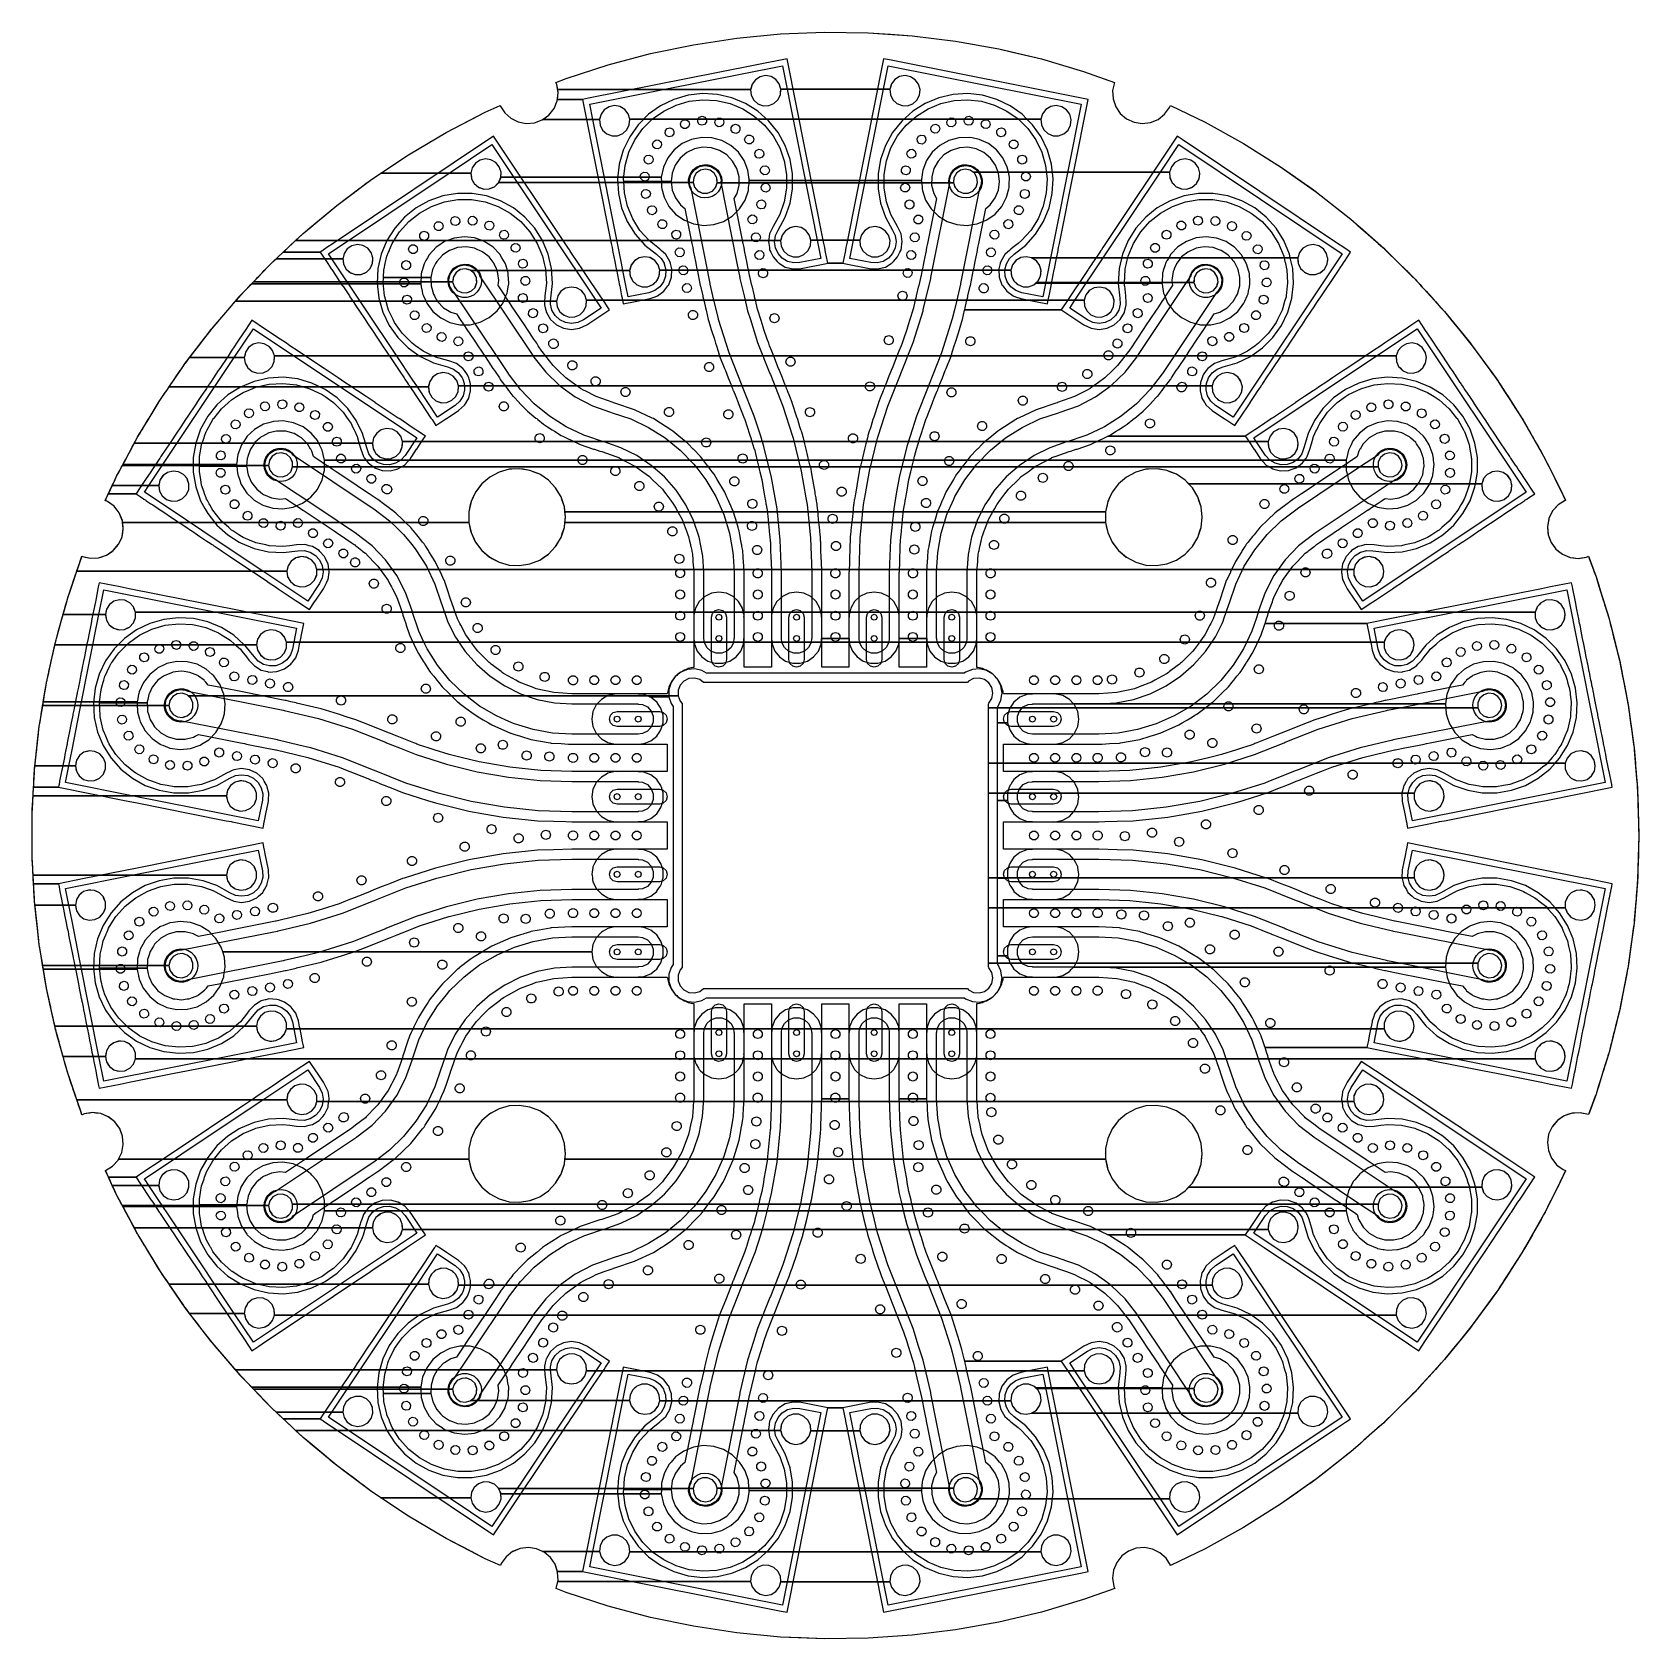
# Model space of a CAD drawing. Extents: x -26490 to 26500, y -26498 to 26498.
import ezdxf

# ---------------------------------------------------------------- set-up
doc = ezdxf.new("R2010")
doc.units = 0
for name, color, linetype in [('L0D0', 1, 'CONTINUOUS'), ('L1D0', 2, 'CONTINUOUS'), ('L2D0', 3, 'CONTINUOUS'), ('L3D0', 4, 'CONTINUOUS')]:
    doc.layers.add(name, color=color, linetype=linetype)

msp = doc.modelspace()

# ---------------------------------------------------------------- linework, layer by layer
at = {"layer": 'L0D0'}
for points in [[(-361.955, -26497.528), (-1808.424, -26438.222), (-3249.496, -26300.015), (-4680.87, -26083.318), (-6098.275, -25788.777), (-7497.48, -25417.274), (-8874.31, -24969.914), (-9208.501, -24840.756), (-9204.705, -24833.726), (-9144.753, -24568.073), (-9158.696, -24296.097), (-9164.087, -24280.067), (-8336.999, -24280.067), (-1785.353, -25583.27), (-1589.196, -25622.288), (-376.959, -19527.957), (-335.664, -19320.355), (-331.355, -19298.694), (-288.172, -19081.598), (-246.975, -18874.486), (246.975, -18874.486), (288.172, -19081.598), (331.355, -19298.694), (335.664, -19320.355), (376.959, -19527.957), (1589.196, -25622.288), (8140.842, -24319.085), (8336.999, -24280.067), (7391.747, -19527.957), (7350.452, -19320.355), (7346.143, -19298.694), (7302.96, -19081.598), (7010.204, -17609.814), (6994.778, -17532.264), (6604.907, -17609.814), (6112.071, -17707.845), (5863.395, -17796.823), (5651.256, -17954.156), (5493.924, -18166.295), (5404.945, -18414.971), (5391.986, -18678.768), (5456.16, -18934.967), (5544.048, -19081.598), (5591.943, -19161.506), (5743.306, -19298.694), (5767.205, -19320.355), (5787.639, -19338.875), (6024.74, -19527.957), (6141.453, -19621.033), (6443.005, -19958.47), (6683.774, -20341.65), (6856.955, -20759.747), (6957.656, -21200.946), (6983.031, -21652.779), (6932.361, -22102.479), (6807.081, -22537.338), (6610.729, -22945.067), (6348.853, -23314.145), (6028.856, -23634.143), (5659.778, -23896.018), (5252.049, -24092.37), (4817.19, -24217.65), (4367.49, -24268.32), (3915.657, -24242.946), (3474.458, -24142.244), (3056.361, -23969.062), (2673.18, -23728.294), (2335.743, -23426.742), (2053.586, -23072.928), (1834.681, -22676.85), (1685.215, -22249.7), (1609.411, -21803.549), (1609.41, -21351.003), (1685.215, -20904.853), (1834.682, -20477.703), (2053.586, -20081.624), (2166.509, -19842.867), (2205.263, -19581.611), (2197.304, -19527.957), (2166.509, -19320.355), (2156.264, -19298.694), (2053.586, -19081.598), (1876.217, -18885.902), (1649.678, -18750.119), (1393.478, -18685.945), (1129.682, -18698.904), (246.975, -18874.486), (-246.975, -18874.486), (-1129.682, -18698.904), (-1393.478, -18685.945), (-1649.678, -18750.119), (-1876.217, -18885.902), (-2053.586, -19081.598), (-2156.264, -19298.694), (-2166.509, -19320.355), (-2197.304, -19527.957), (-2205.263, -19581.611), (-2166.509, -19842.867), (-2053.586, -20081.624), (-1834.682, -20477.703), (-1685.215, -20904.853), (-1609.41, -21351.003), (-1609.411, -21803.549), (-1685.215, -22249.7), (-1834.681, -22676.85), (-2053.586, -23072.928), (-2335.743, -23426.742), (-2673.18, -23728.294), (-3056.361, -23969.062), (-3474.458, -24142.244), (-3915.657, -24242.946), (-4367.49, -24268.32), (-4817.19, -24217.65), (-5252.049, -24092.37), (-5659.778, -23896.018), (-6028.856, -23634.143), (-6348.853, -23314.145), (-6610.729, -22945.067), (-6807.081, -22537.338), (-6932.361, -22102.479), (-6983.031, -21652.779), (-6978.295, -21568.441), (-5416.952, -21568.441), (-5383.806, -21848.486), (-5282.058, -22111.49), (-5118.099, -22340.927), (-4902.234, -22522.382), (-4648.024, -22644.451), (-4371.442, -22699.467), (-4089.869, -22683.971), (-3820.995, -22598.937), (-3581.716, -22449.709), (-3387.065, -22245.663), (-3249.274, -21999.619), (-3177, -21727.038), (-3174.785, -21445.047), (-3242.768, -21171.364), (-3332.066, -21005.866), (-3038.092, -19527.957), (-2996.797, -19320.355), (-2992.488, -19298.694), (-2949.305, -19081.598), (-2826.968, -18466.566), (-2821.819, -18440.682), (-2625.163, -17609.814), (-2606.808, -17532.264), (-2577.597, -17408.85), (-2574.176, -17394.398), (-2533.002, -17263.398), (-2400.937, -16843.224), (-2353.263, -16691.547), (-2251.782, -16368.679), (-1856.311, -15368.859), (-1841.402, -15334.809), (-1663.893, -14888.214), (-1581.545, -14681.035), (-1525.999, -14541.287), (-1462.807, -14382.302), (-1420.462, -14275.765), (-1252.386, -13750.23), (-1201.248, -13590.336), (-1192.485, -13562.935), (-1179.046, -13520.914), (-1095.12, -13258.496), (-1073.307, -13190.292), (-1068.727, -13171.639), (-1016.735, -12959.87), (-943.593, -12661.959), (-894.935, -12463.77), (-893.844, -12459.326), (-885.003, -12423.316), (-805.048, -12097.653), (-801.58, -12083.526), (-794.128, -12040.622), (-791.877, -12027.664), (-689.767, -11439.745), (-670.275, -11327.516), (-660.885, -11273.451), (-630.388, -11097.857), (-606.566, -10960.701), (-579.627, -10700.536), (-489.188, -9827.128), (-484.078, -9678.626), (-483.354, -9657.577), (-479.889, -9556.877), (-470.381, -9280.541), (-469.877, -9265.881), (-459.378, -8960.72), (-457.369, -8902.347), (-450, -8688.168), (450, -8688.168), (457.369, -8902.347), (459.378, -8960.72), (469.877, -9265.881), (470.381, -9280.541), (479.889, -9556.877), (484.078, -9678.626), (489.188, -9827.128), (579.627, -10700.536), (606.566, -10960.701), (630.388, -11097.857), (660.885, -11273.451), (670.275, -11327.516), (689.767, -11439.745), (791.878, -12027.664), (794.129, -12040.622), (801.58, -12083.526), (805.048, -12097.653), (885.003, -12423.316), (893.844, -12459.326), (894.935, -12463.77), (943.593, -12661.959), (1016.735, -12959.87), (1073.307, -13190.292), (1095.12, -13258.496), (1179.046, -13520.914), (1192.485, -13562.935), (1201.248, -13590.336), (1252.386, -13750.23), (1420.462, -14275.765), (1462.807, -14382.302), (1525.999, -14541.287), (1581.545, -14681.035), (1663.893, -14888.214), (1841.402, -15334.809), (1856.311, -15368.859), (2251.782, -16368.679), (2353.262, -16691.547), (2400.936, -16843.224), (2533.001, -17263.398), (2574.176, -17394.398), (2577.597, -17408.85), (2606.808, -17532.264), (2625.163, -17609.814), (2821.819, -18440.682), (2826.968, -18466.566), (2949.305, -19081.598), (2992.488, -19298.694), (2996.797, -19320.355), (3038.092, -19527.957), (3332.066, -21005.866), (3242.768, -21171.364), (3174.785, -21445.047), (3177, -21727.038), (3249.274, -21999.619), (3387.065, -22245.663), (3581.716, -22449.709), (3820.995, -22598.937), (4089.869, -22683.971), (4371.442, -22699.467), (4648.024, -22644.451), (4902.234, -22522.382), (5118.099, -22340.927), (5282.058, -22111.49), (5383.806, -21848.486), (5416.952, -21568.441), (5379.412, -21288.951), (5273.546, -21027.577), (5106.003, -20800.744), (4960.169, -20682.016), (4730.613, -19527.957), (4689.318, -19320.355), (4685.009, -19298.694), (4641.826, -19081.598), (4455.071, -18142.716), (4449.923, -18116.832), (4329.918, -17609.814), (4311.563, -17532.264), (4282.353, -17408.85), (4278.932, -17394.398), (4266.823, -17343.238), (7451.128, -17343.238), (7485.312, -17394.398), (7494.969, -17408.85), (7577.432, -17532.264), (7629.249, -17609.814), (8757.722, -19298.694), (8772.195, -19320.355), (8910.91, -19527.957), (11273.451, -23063.749), (16565.136, -19527.957), (16827.668, -19352.539), (16875.835, -19320.355), (16908.253, -19298.694), (16993.962, -19241.425), (15903.754, -17609.814), (15851.937, -17532.264), (15769.474, -17408.85), (15759.817, -17394.398), (15672.286, -17263.398), (15391.535, -16843.224), (15290.188, -16691.547), (14383.645, -15334.809), (14085.24, -14888.214), (13946.807, -14681.035), (13853.43, -14541.287), (13747.2, -14382.302), (13676.014, -14275.765), (13324.863, -13750.23), (13218.026, -13590.336), (13199.717, -13562.935), (13171.639, -13520.914), (13108.75, -13562.935), (13067.742, -13590.336), (12828.444, -13750.23), (12423.316, -14020.928), (12227.62, -14198.296), (12181.187, -14275.765), (12117.331, -14382.302), (12091.838, -14424.835), (12062.669, -14541.287), (12027.664, -14681.035), (12037.841, -14888.214), (12040.622, -14944.832), (12129.601, -15193.508), (12234.397, -15334.809), (12286.933, -15405.646), (12499.073, -15562.979), (12747.748, -15651.957), (13182.607, -15777.238), (13590.336, -15973.59), (13959.414, -16235.464), (14279.412, -16555.462), (14375.969, -16691.547), (14483.59, -16843.224), (14541.287, -16924.54), (14704.472, -17263.398), (14737.639, -17332.27), (14755.538, -17394.398), (14759.702, -17408.85), (14795.256, -17532.264), (14817.598, -17609.814), (14862.919, -17767.129), (14913.588, -18216.828), (14888.214, -18668.661), (14787.513, -19109.86), (14709.296, -19298.694), (14700.324, -19320.355), (14614.332, -19527.957), (14373.563, -19911.139), (14072.011, -20248.576), (13718.197, -20530.732), (13322.119, -20749.638), (12894.969, -20899.104), (12448.818, -20974.908), (11996.273, -20974.907), (11550.121, -20899.103), (11122.972, -20749.637), (10726.893, -20530.733), (10373.079, -20248.575), (10071.527, -19911.138), (9830.758, -19527.957), (9744.766, -19320.355), (9735.794, -19298.694), (9657.577, -19109.86), (9556.877, -18668.662), (9531.502, -18216.828), (9582.171, -17767.128), (9589.899, -17609.814), (9593.709, -17532.264), (9595.13, -17503.332), (9571.464, -17408.85), (9567.844, -17394.398), (9535.03, -17263.398), (9530.956, -17247.132), (9395.173, -17020.594), (9199.478, -16843.224), (8960.72, -16730.301), (8699.464, -16691.547), (8438.208, -16730.301), (8199.451, -16843.224), (7570.617, -17263.398), (7451.128, -17343.238), (4266.823, -17343.238), (4247.926, -17263.398), (4174.71, -16954.068), (4139.871, -16843.224), (4092.197, -16691.547), (3816.424, -15814.159), (3626.822, -15334.809), (3450.175, -14888.214), (3376.928, -14703.032), (3367.296, -14681.035), (3362.018, -14668.982), (3311.263, -14541.287), (3248.071, -14382.302), (3205.726, -14275.765), (2996.841, -13750.23), (2983.246, -13716.027), (2943.047, -13590.336), (2934.284, -13562.935), (2920.845, -13520.914), (2836.919, -13258.496), (2809.141, -13171.639), (2741.413, -12959.87), (2670.867, -12739.292), (2651.881, -12661.959), (2603.223, -12463.77), (2602.132, -12459.326), (2593.291, -12423.316), (2513.336, -12097.653), (2499.334, -12040.622), (2496.153, -12027.664), (2426.361, -11743.396), (2373.622, -11439.745), (2354.13, -11327.516), (2344.74, -11273.451), (2314.242, -11097.857), (2250.882, -10733.05), (2247.515, -10700.536), (2145.262, -9713.033), (2144.078, -9678.626), (2139.889, -9556.877), (2130.381, -9280.541), (2129.877, -9265.881), (2119.378, -8960.72), (2117.369, -8902.347), (2110, -8688.168), (2110, -8686.916), (3010, -8686.916), (3010.074, -8688.168), (3022.791, -8902.347), (3026.257, -8960.72), (3044.377, -9265.881), (3045.247, -9280.541), (3050.612, -9370.893), (3084.056, -9556.877), (3105.949, -9678.626), (3171.877, -10045.259), (3372.091, -10700.536), (3547.216, -11097.857), (3648.441, -11327.516), (3714.766, -11439.745), (3997.042, -11917.39), (4081.286, -12027.664), (4091.185, -12040.622), (4134.754, -12097.653), (4383.547, -12423.316), (4411.057, -12459.326), (4412.998, -12461.867), (4414.847, -12463.77), (4607.404, -12661.959), (4890.461, -12953.296), (4898.571, -12959.87), (5159.806, -13171.639), (5266.952, -13258.496), (5422.723, -13384.771), (5638.632, -13520.914), (5705.273, -13562.935), (5748.728, -13590.336), (6002.303, -13750.23), (6621.058, -14044.536), (7270.292, -14263.554), (7315.1, -14275.765), (7326.883, -14278.976), (7621.205, -14382.302), (7882.847, -14474.155), (8011.557, -14541.287), (8279.49, -14681.035), (8405.283, -14746.646), (8601.956, -14888.214), (8883.505, -15090.877), (9136.562, -15334.809), (9307.732, -15499.806), (9669.286, -15965.069), (9678.626, -15979.049), (10154.702, -16691.547), (10256.049, -16843.224), (10536.801, -17263.398), (10624.332, -17394.398), (10633.989, -17408.85), (10716.452, -17532.264), (10768.269, -17609.814), (11117.024, -18131.763), (11097.857, -18318.836), (11139.783, -18597.702), (11249.743, -18857.38), (11420.827, -19081.554), (11642.287, -19256.139), (11738.545, -19298.694), (11787.541, -19320.355), (11900.205, -19370.163), (12178.378, -19416.464), (12459.326, -19392.132), (12663.715, -19320.355), (12725.396, -19298.694), (12959.87, -19142.023), (13148.016, -18931.964), (13278.01, -18681.713), (13341.686, -18406.997), (13335.042, -18125.075), (13258.496, -17853.663), (13116.858, -17609.814), (13040.517, -17532.264), (12919.026, -17408.85), (12895.021, -17394.398), (12677.432, -17263.398), (12497.264, -17209.517), (12252.515, -16843.224), (12151.168, -16691.547), (11244.624, -15334.809), (11058.866, -15056.802), (11049.525, -15042.822), (10932.311, -14888.214), (10775.24, -14681.035), (10669.291, -14541.287), (10633.244, -14493.74), (10525.623, -14382.302), (10422.736, -14275.765), (10154.58, -13998.096), (9850.277, -13750.23), (9653.976, -13590.336), (9620.336, -13562.935), (9553.941, -13520.914), (9139.312, -13258.496), (9038.104, -13194.442), (8990.286, -13171.639), (13520.914, -13171.639), (13650.905, -13258.496), (14043.641, -13520.914), (14106.53, -13562.935), (14147.539, -13590.336), (14386.837, -13750.23), (15173.355, -14275.765), (15332.799, -14382.302), (15570.737, -14541.287), (15779.885, -14681.035), (16089.95, -14888.214), (16758.327, -15334.809), (18788.829, -16691.547), (19015.83, -16843.224), (19241.425, -16993.962), (19342.145, -16843.224), (19443.492, -16691.547), (20350.035, -15334.809), (20648.44, -14888.214), (20786.873, -14681.035), (20880.25, -14541.287), (20986.48, -14382.302), (21057.666, -14275.765), (21408.817, -13750.23), (21515.654, -13590.336), (21533.963, -13562.935), (21562.041, -13520.914), (21737.383, -13258.496), (21795.419, -13171.639), (21936.919, -12959.87), (22135.977, -12661.959), (22268.403, -12463.77), (22271.372, -12459.326), (22295.433, -12423.316), (22513.034, -12097.653), (22551.141, -12040.622), (22559.799, -12027.664), (22952.634, -11439.745), (23027.624, -11327.516), (23063.749, -11273.451), (22800.954, -11097.857), (22206.321, -10700.536), (20676.924, -9678.626), (20645.422, -9657.577), (20494.714, -9556.877), (20081.148, -9280.541), (20059.208, -9265.881), (19602.502, -8960.72), (19515.141, -8902.347), (19194.599, -8688.168), (19030.357, -8578.425), (18463.183, -8199.451), (18375.468, -8140.842), (17931.133, -7843.947), (17810.493, -7763.338), (17343.238, -7451.128), (17134.625, -7763.338), (17080.764, -7843.947), (16882.385, -8140.842), (16843.224, -8199.451), (16730.301, -8438.208), (16709.502, -8578.425), (16693.223, -8688.168), (16691.547, -8699.464), (16721.642, -8902.347), (16730.301, -8960.72), (16843.224, -9199.478), (16903.409, -9265.881), (16916.696, -9280.541), (17020.594, -9395.173), (17247.132, -9530.956), (17350.616, -9556.877), (17503.332, -9595.13), (17767.128, -9582.171), (17991.619, -9556.877), (18216.828, -9531.502), (18668.662, -9556.877), (19109.86, -9657.577), (19160.677, -9678.626), (19527.957, -9830.758), (19911.138, -10071.527), (20248.575, -10373.079), (20509.714, -10700.536), (20530.733, -10726.893), (20735.757, -11097.857), (20749.637, -11122.972), (20802.292, -11273.451), (20821.21, -11327.516), (20860.481, -11439.745), (20899.103, -11550.121), (20974.907, -11996.273), (20974.907, -12097.653), (20974.908, -12423.316), (20974.908, -12448.818), (20973.123, -12459.326), (20972.368, -12463.77), (20938.694, -12661.959), (20899.104, -12894.969), (20876.394, -12959.87), (20802.293, -13171.639), (20771.901, -13258.496), (20749.638, -13322.119), (20639.767, -13520.914), (20616.543, -13562.935), (20601.399, -13590.336), (20530.732, -13718.197), (20505.187, -13750.23), (20248.576, -14072.011), (20020.575, -14275.765), (19911.139, -14373.563), (19897.231, -14382.302), (19644.208, -14541.287), (19527.957, -14614.332), (19366.921, -14681.035), (19109.86, -14787.513), (18668.661, -14888.214), (18216.828, -14913.588), (17991.628, -14888.214), (17767.129, -14862.919), (17332.27, -14737.639), (17214.73, -14681.035), (16924.54, -14541.287), (16700.472, -14382.302), (16555.462, -14279.412), (16235.464, -13959.414), (16087.04, -13750.23), (15973.59, -13590.336), (15960.394, -13562.935), (15940.158, -13520.914), (15813.784, -13258.496), (15777.238, -13182.607), (15774.078, -13171.639), (15713.068, -12959.87), (15651.957, -12747.748), (15621.261, -12661.959), (15562.979, -12499.073), (15536.797, -12463.77), (15533.501, -12459.326), (15506.794, -12423.316), (15405.646, -12286.933), (15193.508, -12129.601), (15104.221, -12097.653), (14944.832, -12040.622), (14681.035, -12027.664), (14629.303, -12040.622), (14424.835, -12091.838), (14415.133, -12097.653), (14198.296, -12227.62), (14020.928, -12423.316), (13996.867, -12459.326), (13993.898, -12463.77), (13861.472, -12661.959), (13662.414, -12959.87), (13520.914, -13171.639), (8990.286, -13171.639), (8546.21, -12959.87), (8416.159, -12897.852), (7763.338, -12677.381), (7706.748, -12661.959), (7143.86, -12463.77), (7135.397, -12459.326), (7066.817, -12423.316), (6615.508, -12186.342), (6493.48, -12097.653), (6415.01, -12040.622), (6397.181, -12027.664), (6132.776, -11835.497), (5727.454, -11439.745), (5705.793, -11418.595), (5636.213, -11327.516), (5460.765, -11097.857), (5343.517, -10944.382), (5207.951, -10700.536), (5192.637, -10672.99), (8909.379, -10672.99), (8915.442, -10700.536), (8983.755, -11010.882), (9023.994, -11097.857), (9129.029, -11324.886), (9131.028, -11327.516), (9338.407, -11600.319), (9602.101, -11824.302), (9907.779, -11986.363), (10241.149, -12078.922), (10586.622, -12097.653), (10928.045, -12041.68), (11249.454, -11913.619), (11535.818, -11719.459), (11773.749, -11468.279), (11858.443, -11327.516), (11952.121, -11171.823), (11977.043, -11097.857), (12062.593, -10843.953), (12078.19, -10700.536), (12100, -10500), (12062.593, -10156.047), (11952.121, -9828.177), (11788.885, -9556.877), (11773.749, -9531.721), (11535.818, -9280.541), (11249.454, -9086.381), (10928.045, -8958.32), (10586.622, -8902.347), (10241.149, -8921.078), (9907.779, -9013.637), (9602.101, -9175.698), (9478.67, -9280.541), (9338.407, -9399.681), (9218.91, -9556.877), (9129.029, -9675.114), (8983.755, -9989.118), (8909.379, -10327.01), (8909.379, -10672.99), (5192.637, -10672.99), (5053.547, -10422.808), (4841.968, -9864.814), (4800.83, -9678.626), (4773.929, -9556.877), (4713.219, -9282.109), (4713.105, -9280.541), (4712.041, -9265.881), (4689.882, -8960.72), (4685.643, -8902.347), (4670.091, -8688.168), (4670, -8686.916), (4670, -6500), (4663.031, -6500), (4659.28, -6449.947), (4658.76, -6443.005), (4649.19, -6315.308), (4558.801, -6085), (4404.543, -5891.567), (4200.124, -5752.196), (3963.705, -5679.27), (3716.295, -5679.27), (3479.876, -5752.196), (3275.457, -5891.567), (3121.199, -6085), (3030.81, -6315.308), (3021.24, -6443.005), (3020.72, -6449.947), (3016.969, -6500), (3010, -6500), (3010, -8686.916), (2110, -8686.916), (2110, -6500), (2103.031, -6500), (2099.28, -6449.947), (2098.76, -6443.005), (2091.704, -6348.853), (2089.19, -6315.308), (1998.801, -6085), (1844.543, -5891.567), (1640.124, -5752.196), (1403.705, -5679.27), (1156.295, -5679.27), (919.876, -5752.196), (715.457, -5891.567), (561.199, -6085), (470.81, -6315.308), (468.296, -6348.853), (461.24, -6443.005), (460.72, -6449.947), (456.969, -6500), (450, -6500), (450, -8688.168), (-450, -8688.168), (-450, -6500), (-456.969, -6500), (-460.72, -6449.947), (-461.24, -6443.005), (-468.296, -6348.853), (-470.81, -6315.308), (-561.199, -6085), (-715.457, -5891.567), (-919.876, -5752.196), (-1156.295, -5679.27), (-1403.705, -5679.27), (-1640.124, -5752.196), (-1844.543, -5891.567), (-1998.801, -6085), (-2089.19, -6315.308), (-2091.704, -6348.853), (-2098.76, -6443.005), (-2099.28, -6449.947), (-2103.031, -6500), (-2110, -6500), (-2110, -8688.168), (-2117.369, -8902.347), (-2119.378, -8960.72), (-2129.877, -9265.881), (-2130.381, -9280.541), (-2139.889, -9556.877), (-2143.354, -9657.577), (-2144.078, -9678.626), (-2145.262, -9713.033), (-2247.515, -10700.536), (-2250.882, -10733.05), (-2314.242, -11097.857), (-2344.74, -11273.451), (-2354.13, -11327.516), (-2373.622, -11439.745), (-2426.361, -11743.396), (-2496.153, -12027.664), (-2499.334, -12040.622), (-2513.336, -12097.653), (-2593.291, -12423.316), (-2602.132, -12459.326), (-2603.223, -12463.77), (-2651.881, -12661.959), (-2670.867, -12739.292), (-2741.412, -12959.87), (-2809.14, -13171.639), (-2836.919, -13258.496), (-2920.845, -13520.914), (-2934.284, -13562.935), (-2943.047, -13590.336), (-2983.246, -13716.027), (-2996.841, -13750.23), (-3205.726, -14275.765), (-3248.071, -14382.302), (-3311.263, -14541.287), (-3362.018, -14668.982), (-3367.296, -14681.035), (-3376.928, -14703.032), (-3450.175, -14888.214), (-3626.822, -15334.809), (-3816.424, -15814.159), (-4092.197, -16691.547), (-4139.871, -16843.224), (-4174.71, -16954.068), (-4247.925, -17263.398), (-4278.931, -17394.398), (-4282.352, -17408.85), (-4311.563, -17532.264), (-4329.918, -17609.814), (-4449.923, -18116.832), (-4455.071, -18142.716), (-4487.28, -18304.641), (-4641.826, -19081.598), (-4685.009, -19298.694), (-4689.318, -19320.355), (-4730.613, -19527.957), (-4960.169, -20682.016), (-5106.003, -20800.744), (-5273.546, -21027.577), (-5379.412, -21288.951), (-5416.952, -21568.441), (-6978.295, -21568.441), (-6957.656, -21200.946), (-6856.955, -20759.747), (-6683.774, -20341.65), (-6443.005, -19958.47), (-6141.453, -19621.033), (-6024.74, -19527.957), (-5787.639, -19338.875), (-5767.205, -19320.355), (-5743.306, -19298.694), (-5591.943, -19161.506), (-5544.048, -19081.598), (-5456.16, -18934.967), (-5391.986, -18678.768), (-5404.945, -18414.971), (-5444.422, -18304.641), (-5493.924, -18166.295), (-5511.411, -18142.716), (-5651.256, -17954.156), (-5863.395, -17796.823), (-6112.071, -17707.845), (-6604.907, -17609.814), (-6994.778, -17532.264), (-7010.204, -17609.814), (-7116.204, -18142.716), (-7148.413, -18304.641), (-7302.959, -19081.598), (-7346.142, -19298.694), (-7350.451, -19320.355), (-7391.746, -19527.957), (-8336.999, -24280.067), (-9164.087, -24280.067), (-9245.5, -24037.969), (-9398.728, -23812.831), (-9607.015, -23637.384), (-9854.913, -23524.637), (-10124.038, -23482.954), (-10394.428, -23515.424), (-10646.032, -23619.642), (-10860.187, -23787.877), (-11021.012, -24007.651), (-11047.131, -24077.349), (-11544.486, -23853.194), (-12829.863, -23187.165), (-14076.952, -22451.936), (-15282.029, -21649.702), (-16441.498, -20782.857), (-17551.9, -19853.988), (-17900.994, -19527.957), (-18123.281, -19320.355), (-18146.474, -19298.694), (-18207.794, -19241.425), (-16993.962, -19241.425), (-16908.253, -19298.694), (-16875.835, -19320.355), (-16565.137, -19527.957), (-11439.745, -22952.634), (-11273.451, -23063.749), (-8910.911, -19527.957), (-8772.196, -19320.355), (-8757.723, -19298.694), (-8612.664, -19081.598), (-8093.518, -18304.641), (-7985.323, -18142.716), (-7629.249, -17609.814), (-7577.432, -17532.264), (-7494.969, -17408.85), (-7485.312, -17394.398), (-7451.128, -17343.238), (-7570.617, -17263.398), (-8199.451, -16843.224), (-8438.208, -16730.301), (-8699.464, -16691.547), (-8960.72, -16730.301), (-9199.478, -16843.224), (-9395.173, -17020.594), (-9530.956, -17247.132), (-9535.03, -17263.398), (-9567.844, -17394.398), (-9571.464, -17408.85), (-9595.13, -17503.332), (-9593.709, -17532.264), (-9589.899, -17609.814), (-9582.171, -17767.128), (-9531.502, -18216.828), (-9556.877, -18668.662), (-9651.126, -19081.598), (-9657.577, -19109.86), (-9735.794, -19298.694), (-9744.766, -19320.355), (-9830.758, -19527.957), (-10071.527, -19911.138), (-10373.079, -20248.575), (-10726.893, -20530.733), (-11122.972, -20749.637), (-11550.121, -20899.103), (-11996.273, -20974.907), (-12448.818, -20974.908), (-12894.969, -20899.104), (-13322.119, -20749.638), (-13718.197, -20530.732), (-14072.011, -20248.576), (-14373.563, -19911.139), (-14614.332, -19527.957), (-14700.324, -19320.355), (-14709.296, -19298.694), (-14787.513, -19109.86), (-14793.964, -19081.598), (-14888.214, -18668.661), (-14902.908, -18406.997), (-13341.686, -18406.997), (-13278.01, -18681.713), (-13148.016, -18931.964), (-13013.992, -19081.598), (-12959.87, -19142.023), (-12725.396, -19298.694), (-12663.715, -19320.355), (-12459.326, -19392.132), (-12178.378, -19416.464), (-11900.205, -19370.163), (-11787.541, -19320.355), (-11738.545, -19298.694), (-11642.287, -19256.139), (-11420.883, -19081.598), (-11420.827, -19081.554), (-11249.743, -18857.38), (-11139.783, -18597.702), (-11097.857, -18318.836), (-11117.024, -18131.763), (-10768.269, -17609.814), (-10716.452, -17532.264), (-10633.989, -17408.85), (-10624.332, -17394.398), (-10536.801, -17263.398), (-10256.049, -16843.224), (-10154.702, -16691.547), (-9678.626, -15979.049), (-9669.286, -15965.069), (-9307.732, -15499.806), (-9136.562, -15334.809), (-8883.505, -15090.877), (-8601.956, -14888.214), (-8405.283, -14746.646), (-8279.49, -14681.035), (-8011.556, -14541.287), (-7882.847, -14474.155), (-7621.205, -14382.302), (-7326.883, -14278.976), (-7315.1, -14275.765), (-7270.292, -14263.554), (-6621.058, -14044.536), (-6002.303, -13750.23), (-5748.728, -13590.336), (-5705.273, -13562.935), (-5638.632, -13520.914), (-5422.723, -13384.771), (-5266.952, -13258.496), (-5159.806, -13171.639), (-4898.571, -12959.87), (-4890.461, -12953.296), (-4607.404, -12661.959), (-4414.847, -12463.77), (-4412.998, -12461.867), (-4411.057, -12459.326), (-4383.547, -12423.316), (-4134.754, -12097.653), (-4091.185, -12040.622), (-4081.286, -12027.664), (-3997.042, -11917.39), (-3714.766, -11439.745), (-3648.441, -11327.516), (-3624.611, -11273.451), (-3547.216, -11097.857), (-3372.091, -10700.536), (-3171.877, -10045.259), (-3105.949, -9678.626), (-3102.164, -9657.577), (-3084.056, -9556.877), (-3050.612, -9370.893), (-3045.247, -9280.541), (-3044.377, -9265.881), (-3026.257, -8960.72), (-3022.791, -8902.347), (-3010.074, -8688.168), (-3010, -8686.916), (-3010, -6500), (-3016.969, -6500), (-3020.72, -6449.947), (-3021.24, -6443.005), (-3028.296, -6348.853), (-3030.81, -6315.308), (-3121.199, -6085), (-3275.457, -5891.567), (-3479.876, -5752.196), (-3716.295, -5679.27), (-3963.705, -5679.27), (-4200.124, -5752.196), (-4404.543, -5891.567), (-4558.801, -6085), (-4649.19, -6315.308), (-4651.704, -6348.853), (-4658.76, -6443.005), (-4659.28, -6449.947), (-4663.031, -6500), (-4670, -6500), (-4670, -8686.916), (-4670.091, -8688.168), (-4685.643, -8902.347), (-4689.882, -8960.72), (-4712.041, -9265.881), (-4713.105, -9280.541), (-4713.219, -9282.109), (-4773.929, -9556.877), (-4796.179, -9657.577), (-4800.83, -9678.626), (-4841.968, -9864.814), (-5053.547, -10422.808), (-5207.95, -10700.536), (-5343.517, -10944.382), (-5460.765, -11097.857), (-5594.91, -11273.451), (-5636.213, -11327.516), (-5705.793, -11418.595), (-5727.454, -11439.745), (-6132.776, -11835.497), (-6397.181, -12027.664), (-6415.01, -12040.622), (-6493.48, -12097.653), (-6615.508, -12186.342), (-7066.817, -12423.316), (-7135.397, -12459.326), (-7143.86, -12463.77), (-7706.748, -12661.959), (-7763.338, -12677.381), (-8416.159, -12897.852), (-8546.21, -12959.87), (-8990.286, -13171.639), (-9038.104, -13194.442), (-9139.312, -13258.496), (-9553.941, -13520.914), (-9620.336, -13562.935), (-9653.976, -13590.336), (-9850.277, -13750.23), (-10154.58, -13998.096), (-10422.736, -14275.765), (-10525.623, -14382.302), (-10633.244, -14493.74), (-10669.291, -14541.287), (-10775.24, -14681.035), (-10932.311, -14888.214), (-11049.525, -15042.822), (-11058.866, -15056.802), (-11244.624, -15334.809), (-11552.589, -15795.711), (-12151.167, -16691.547), (-12252.514, -16843.224), (-12497.264, -17209.517), (-12677.432, -17263.398), (-12895.021, -17394.398), (-12919.026, -17408.85), (-13040.517, -17532.264), (-13116.858, -17609.814), (-13258.496, -17853.663), (-13335.042, -18125.075), (-13341.686, -18406.997), (-14902.908, -18406.997), (-14913.588, -18216.828), (-14862.919, -17767.129), (-14817.598, -17609.814), (-14795.256, -17532.264), (-14759.702, -17408.85), (-14755.538, -17394.398), (-14737.639, -17332.27), (-14704.472, -17263.398), (-14541.287, -16924.54), (-14483.59, -16843.224), (-14375.97, -16691.547), (-14279.412, -16555.462), (-13959.414, -16235.464), (-13590.336, -15973.59), (-13220.967, -15795.711), (-13182.607, -15777.238), (-12747.748, -15651.957), (-12499.073, -15562.979), (-12286.933, -15405.646), (-12234.397, -15334.809), (-12129.601, -15193.508), (-12080.686, -15056.802), (-12040.622, -14944.832), (-12037.841, -14888.214), (-12027.664, -14681.035), (-12062.669, -14541.287), (-12091.838, -14424.835), (-12117.331, -14382.302), (-12181.187, -14275.765), (-12227.62, -14198.296), (-12423.316, -14020.928), (-12828.444, -13750.23), (-13067.742, -13590.336), (-13108.75, -13562.935), (-13171.639, -13520.914), (-13199.717, -13562.935), (-13218.026, -13590.336), (-13324.863, -13750.23), (-13676.014, -14275.765), (-13747.2, -14382.302), (-13853.43, -14541.287), (-13946.807, -14681.035), (-14085.239, -14888.214), (-14197.886, -15056.802), (-14383.645, -15334.809), (-14691.61, -15795.711), (-15290.188, -16691.547), (-15391.535, -16843.224), (-15672.286, -17263.398), (-15759.817, -17394.398), (-15769.474, -17408.85), (-15851.937, -17532.264), (-15903.754, -17609.814), (-16887.169, -19081.598), (-16993.962, -19241.425), (-18207.794, -19241.425), (-18378.927, -19081.598), (-18609.919, -18865.866), (-19612.4, -17821.441), (-19794.4, -17609.814), (-19861.093, -17532.264), (-19967.23, -17408.85), (-19979.659, -17394.398), (-20092.319, -17263.398), (-20453.671, -16843.224), (-20556.349, -16723.831), (-20581.18, -16691.547), (-21438.95, -15576.309), (-21604.524, -15334.809), (-21910.713, -14888.214), (-22052.756, -14681.035), (-22148.568, -14541.287), (-22257.569, -14382.302), (-22322.356, -14275.765), (-22641.94, -13750.23), (-22739.173, -13590.336), (-22755.836, -13562.935), (-22781.39, -13520.914), (-22940.97, -13258.496), (-22993.789, -13171.639), (-23009.763, -13145.372), (-23109.12, -12959.87), (-23268.684, -12661.959), (-23374.836, -12463.77), (-23377.216, -12459.326), (-23396.503, -12423.316), (-23570.932, -12097.653), (-23601.478, -12040.622), (-23608.418, -12027.664), (-23693.286, -11869.212), (-23893.946, -11439.745), (-23946.383, -11327.516), (-23971.644, -11273.451), (-23063.749, -11273.451), (-23027.624, -11327.516), (-22952.635, -11439.745), (-22559.8, -12027.664), (-22551.142, -12040.622), (-22513.035, -12097.653), (-22295.434, -12423.316), (-22271.373, -12459.326), (-22268.404, -12463.77), (-22135.978, -12661.959), (-21936.92, -12959.87), (-21795.42, -13171.639), (-21737.384, -13258.496), (-21562.042, -13520.914), (-21533.964, -13562.935), (-21515.655, -13590.336), (-21408.818, -13750.23), (-21057.666, -14275.765), (-20986.48, -14382.302), (-20880.25, -14541.287), (-20786.873, -14681.035), (-20648.44, -14888.214), (-20350.035, -15334.809), (-19443.492, -16691.547), (-19352.539, -16827.668), (-19342.145, -16843.224), (-19241.425, -16993.962), (-19015.83, -16843.224), (-18788.829, -16691.547), (-17448.116, -15795.711), (-16758.327, -15334.809), (-16342.26, -15056.802), (-16089.95, -14888.214), (-15779.885, -14681.035), (-15570.737, -14541.287), (-15332.799, -14382.302), (-15173.355, -14275.765), (-14386.837, -13750.23), (-14147.539, -13590.336), (-14106.53, -13562.935), (-14043.641, -13520.914), (-13650.905, -13258.496), (-13520.914, -13171.639), (-13662.414, -12959.87), (-13861.472, -12661.959), (-13993.898, -12463.77), (-13996.867, -12459.326), (-14020.928, -12423.316), (-14198.296, -12227.62), (-14415.133, -12097.653), (-14424.835, -12091.838), (-14629.303, -12040.622), (-14681.035, -12027.664), (-14944.832, -12040.622), (-15104.221, -12097.653), (-15193.508, -12129.601), (-15405.646, -12286.933), (-15506.794, -12423.316), (-15533.501, -12459.326), (-15536.797, -12463.77), (-15562.979, -12499.073), (-15621.261, -12661.959), (-15651.957, -12747.748), (-15713.068, -12959.87), (-15774.078, -13171.639), (-15777.238, -13182.607), (-15813.784, -13258.496), (-15940.158, -13520.914), (-15960.394, -13562.935), (-15973.59, -13590.336), (-16087.04, -13750.23), (-16235.464, -13959.414), (-16555.462, -14279.412), (-16700.472, -14382.302), (-16924.54, -14541.287), (-17214.73, -14681.035), (-17332.27, -14737.639), (-17767.129, -14862.919), (-17991.628, -14888.214), (-18216.828, -14913.588), (-18668.661, -14888.214), (-19109.86, -14787.513), (-19366.921, -14681.035), (-19527.957, -14614.332), (-19644.208, -14541.287), (-19897.231, -14382.302), (-19911.139, -14373.563), (-20020.575, -14275.765), (-20248.576, -14072.011), (-20505.187, -13750.23), (-20530.732, -13718.197), (-20601.399, -13590.336), (-20616.543, -13562.935), (-20639.767, -13520.914), (-20749.638, -13322.119), (-20771.901, -13258.496), (-20802.293, -13171.639), (-20876.394, -12959.87), (-20899.104, -12894.969), (-20938.694, -12661.959), (-20972.368, -12463.77), (-20973.123, -12459.326), (-20974.908, -12448.818), (-20974.908, -12178.378), (-19416.464, -12178.378), (-19395.251, -12423.316), (-19392.132, -12459.326), (-19390.571, -12463.77), (-19320.972, -12661.959), (-19298.694, -12725.396), (-19142.023, -12959.87), (-18931.964, -13148.016), (-18886.487, -13171.639), (-18719.279, -13258.496), (-18681.713, -13278.01), (-18406.997, -13341.686), (-18125.075, -13335.042), (-17853.663, -13258.496), (-17704.127, -13171.639), (-17609.814, -13116.858), (-17450.341, -12959.87), (-17408.85, -12919.026), (-17263.398, -12677.432), (-17258.771, -12661.959), (-17209.517, -12497.264), (-17159.39, -12463.77), (-17152.739, -12459.326), (-17098.846, -12423.316), (-16611.457, -12097.653), (-16526.104, -12040.622), (-16506.711, -12027.664), (-15626.828, -11439.745), (-15458.865, -11327.516), (-15377.951, -11273.451), (-15115.156, -11097.857), (-15056.802, -11058.866), (-15042.822, -11049.525), (-14582.5, -10700.536), (-14546.166, -10672.99), (-12090.621, -10672.99), (-12084.558, -10700.536), (-12016.245, -11010.882), (-11976.006, -11097.857), (-11870.971, -11324.886), (-11868.972, -11327.516), (-11661.593, -11600.319), (-11397.899, -11824.302), (-11092.221, -11986.363), (-10896.796, -12040.622), (-10758.851, -12078.922), (-10413.378, -12097.653), (-10071.955, -12041.68), (-10069.3, -12040.622), (-9750.546, -11913.619), (-9464.182, -11719.459), (-9226.251, -11468.279), (-9141.557, -11327.516), (-9047.879, -11171.823), (-9022.957, -11097.857), (-8937.407, -10843.953), (-8921.81, -10700.536), (-8900, -10500), (-8937.407, -10156.047), (-9047.879, -9828.177), (-9137.861, -9678.626), (-9211.115, -9556.877), (-9226.251, -9531.721), (-9464.182, -9280.541), (-9485.804, -9265.881), (-9750.546, -9086.381), (-10071.955, -8958.32), (-10413.378, -8902.347), (-10758.851, -8921.078), (-11092.221, -9013.637), (-11397.899, -9175.698), (-11504.071, -9265.881), (-11521.33, -9280.541), (-11661.593, -9399.681), (-11781.09, -9556.877), (-11870.971, -9675.114), (-11872.596, -9678.626), (-12016.245, -9989.118), (-12090.621, -10327.01), (-12090.621, -10672.99), (-14546.166, -10672.99), (-14493.74, -10633.244), (-13998.096, -10154.58), (-13610.414, -9678.626), (-13593.269, -9657.577), (-13562.935, -9620.336), (-13522.772, -9556.877), (-13347.879, -9280.541), (-13338.601, -9265.881), (-13194.442, -9038.104), (-13157.54, -8960.72), (-13129.703, -8902.347), (-13027.567, -8688.168), (-12975.233, -8578.425), (-12897.852, -8416.159), (-12824.665, -8199.451), (-12804.872, -8140.842), (-12704.604, -7843.947), (-12677.381, -7763.338), (-12661.959, -7706.748), (-12571.957, -7451.128), (-12528.211, -7326.883), (-12508.286, -7270.292), (-12463.77, -7143.86), (-12352.716, -6932.361), (-12286.934, -6807.081), (-12186.342, -6615.508), (-12102.392, -6500), (-12066.014, -6449.947), (-12060.969, -6443.005), (-11992.54, -6348.853), (-11968.16, -6315.308), (-11835.497, -6132.776), (-11599.983, -5891.567), (-11463.902, -5752.196), (-11418.595, -5705.793), (-11358.362, -5659.778), (-11141.636, -5494.21), (-11048.061, -5422.723), (-11040.507, -5416.952), (-11007.827, -5391.986), (-10997.12, -5383.806), (-10991.368, -5379.412), (-10944.382, -5343.517), (-10783.05, -5253.824), (-10422.808, -5053.547), (-10378.37, -5036.697), (-10176.544, -4960.169), (-9992.704, -4890.461), (-9864.814, -4841.968), (-9745.838, -4815.68), (-9282.109, -4713.219), (-8686.916, -4670), (-6500, -4670), (-6500, -4663.031), (-6315.308, -4649.19), (-6085, -4558.801), (-5954.927, -4455.071), (-5891.567, -4404.543), (-5868.999, -4371.442), (-5866.305, -4367.49), (-5752.196, -4200.124), (-5718.187, -4089.869), (-5679.27, -3963.705), (-5679.27, -3716.295), (-5700.2, -3648.441), (-5752.196, -3479.876), (-5891.567, -3275.457), (-5924.4, -3249.274), (-5932.558, -3242.768), (-6017.806, -3174.785), (-6085, -3121.199), (-6250.205, -3056.361), (-6315.308, -3030.81), (-6500, -3016.969), (-6500, -3010), (-8686.916, -3010), (-9370.893, -3050.612), (-9402.864, -3056.361), (-9763.434, -3121.199), (-10045.259, -3171.877), (-10054.777, -3174.785), (-10277.277, -3242.768), (-10298.57, -3249.274), (-10384.264, -3275.457), (-10700.536, -3372.091), (-11327.516, -3648.441), (-11860.98, -3963.705), (-11917.39, -3997.042), (-12038.899, -4089.869), (-12402.299, -4367.49), (-12407.472, -4371.442), (-12450.8, -4404.543), (-12461.867, -4412.998), (-12505.171, -4455.071), (-12611.935, -4558.801), (-12726.387, -4670), (-12953.296, -4890.461), (-13009.804, -4960.169), (-13071.841, -5036.697), (-13247.854, -5253.824), (-13349.661, -5379.412), (-13353.223, -5383.806), (-13359.854, -5391.986), (-13380.093, -5416.952), (-13384.771, -5422.723), (-13429.848, -5494.21), (-13534.248, -5659.778), (-13592.523, -5752.196), (-13680.405, -5891.567), (-13750.23, -6002.303), (-13899.109, -6315.308), (-13915.064, -6348.853), (-13959.846, -6443.005), (-13963.148, -6449.947), (-13986.955, -6500), (-14041.896, -6615.508), (-14044.536, -6621.058), (-14107.291, -6807.081), (-14149.554, -6932.361), (-14220.903, -7143.86), (-14263.554, -7270.292), (-14278.976, -7326.883), (-14322.594, -7451.128), (-14432.2, -7763.338), (-14460.499, -7843.947), (-14474.155, -7882.847), (-14608.719, -8140.842), (-14639.288, -8199.451), (-14746.646, -8405.283), (-14871.276, -8578.425), (-14950.271, -8688.168), (-15090.877, -8883.505), (-15109.04, -8902.347), (-15165.308, -8960.72), (-15459.464, -9265.881), (-15473.595, -9280.541), (-15499.806, -9307.732), (-15820.416, -9556.877), (-15950.001, -9657.577), (-15965.069, -9669.286), (-15979.049, -9678.626), (-17508.445, -10700.536), (-18103.078, -11097.857), (-18131.763, -11117.024), (-18318.836, -11097.857), (-18597.702, -11139.783), (-18857.38, -11249.743), (-18888.445, -11273.451), (-18959.287, -11327.516), (-19081.554, -11420.827), (-19096.468, -11439.745), (-19256.139, -11642.287), (-19370.163, -11900.205), (-19391.378, -12027.664), (-19393.535, -12040.622), (-19403.028, -12097.653), (-19416.464, -12178.378), (-20974.908, -12178.378), (-20974.907, -12097.653), (-20974.907, -11996.273), (-20899.103, -11550.121), (-20860.481, -11439.745), (-20821.21, -11327.516), (-20802.292, -11273.451), (-20749.637, -11122.972), (-20735.757, -11097.857), (-20530.733, -10726.893), (-20509.714, -10700.536), (-20248.575, -10373.079), (-19911.138, -10071.527), (-19527.957, -9830.758), (-19160.677, -9678.626), (-19109.86, -9657.577), (-18668.662, -9556.877), (-18216.828, -9531.502), (-17991.619, -9556.877), (-17767.128, -9582.171), (-17503.332, -9595.13), (-17350.616, -9556.877), (-17247.132, -9530.956), (-17020.594, -9395.173), (-16916.696, -9280.541), (-16903.409, -9265.881), (-16843.224, -9199.478), (-16730.301, -8960.72), (-16721.642, -8902.347), (-16691.547, -8699.464), (-16693.223, -8688.168), (-16709.502, -8578.425), (-16730.301, -8438.208), (-16843.224, -8199.451), (-16882.385, -8140.842), (-17080.764, -7843.947), (-17134.625, -7763.338), (-17343.238, -7451.128), (-17810.493, -7763.338), (-17931.133, -7843.947), (-18375.468, -8140.842), (-18463.183, -8199.451), (-19030.358, -8578.425), (-19194.6, -8688.168), (-19515.142, -8902.347), (-19602.503, -8960.72), (-20059.209, -9265.881), (-20081.149, -9280.541), (-20494.715, -9556.877), (-20645.423, -9657.577), (-20676.925, -9678.626), (-22206.321, -10700.536), (-22800.954, -11097.857), (-23063.749, -11273.451), (-23971.644, -11273.451), (-24053.687, -11097.857), (-24074.592, -11053.115), (-24068.805, -11051.387), (-23838.568, -10905.934), (-23656.111, -10703.759), (-23654.51, -10700.536), (-23534.967, -10459.855), (-23484.119, -10192.31), (-23507.34, -9920.969), (-23598.158, -9678.626), (-23602.907, -9665.954), (-23682.727, -9556.877), (-23763.732, -9446.18), (-23974.582, -9280.541), (-23977.887, -9277.945), (-24007.012, -9265.881), (-24229.49, -9173.728), (-24499.881, -9141.257), (-24769.005, -9182.941), (-24845.153, -9217.574), (-24846.374, -9214.538), (-24932.695, -8960.72), (-24952.547, -8902.347), (-25025.387, -8688.168), (-25062.709, -8578.425), (-25191.594, -8199.451), (-25211.526, -8140.842), (-25312.497, -7843.947), (-25335.082, -7763.338), (-25422.559, -7451.128), (-25457.371, -7326.883), (-25473.227, -7270.292), (-25508.652, -7143.86), (-25567.911, -6932.361), (-25603.013, -6807.081), (-25656.689, -6615.508), (-25658.028, -6610.729), (-25689.053, -6500), (-25703.077, -6449.947), (-25704.619, -6443.005), (-25725.529, -6348.853), (-25732.979, -6315.308), (-25771.591, -6141.453), (-25773.518, -6132.776), (-25802.495, -6002.303), (-25827.089, -5891.567), (-25858.042, -5752.196), (-25878.567, -5659.778), (-25915.339, -5494.21), (-25931.216, -5422.723), (-25932.498, -5416.952), (-25938.042, -5391.986), (-25939.859, -5383.806), (-25940.835, -5379.412), (-25968.727, -5253.824), (-25998.871, -5118.099), (-26016.95, -5036.697), (-26029.607, -4960.169), (-26041.136, -4890.461), (-26077.599, -4670), (-26095.99, -4558.801), (-26113.146, -4455.071), (-26121.503, -4404.543), (-26126.978, -4371.442), (-26127.632, -4367.49), (-26166.677, -4131.412), (-26173.548, -4089.869), (-26194.415, -3963.705), (-26246.558, -3648.441), (-26253.178, -3608.416), (-26282.625, -3340), (-26289.706, -3275.457), (-26292.578, -3249.274), (-26293.292, -3242.768), (-26300.751, -3174.785), (-26306.63, -3121.199), (-26313.743, -3056.361), (-26338.909, -2826.968), (-26355.781, -2673.18), (-26382.86, -2426.361), (-26411.055, -2169.366), (-26411.211, -2166.509), (-26414.301, -2110), (-26414.682, -2103.031), (-26415.439, -2089.19), (-26417.386, -2053.586), (-26420.382, -1998.801), (-26427.086, -1876.217), (-26428.819, -1844.543), (-26429.358, -1834.682), (-26432.056, -1785.353), (-26437.532, -1685.215), (-26442.783, -1589.196), (-25622.288, -1589.196), (-25603.189, -1685.215), (-25583.27, -1785.353), (-25573.458, -1834.682), (-25571.497, -1844.543), (-25540.813, -1998.801), (-25529.916, -2053.586), (-25522.834, -2089.19), (-25507.454, -2166.509), (-25455.766, -2426.361), (-25406.67, -2673.18), (-25376.08, -2826.968), (-25330.451, -3056.361), (-25317.554, -3121.199), (-25306.895, -3174.785), (-25293.372, -3242.768), (-25292.078, -3249.274), (-25286.87, -3275.457), (-25212.679, -3648.441), (-25149.969, -3963.705), (-25124.873, -4089.869), (-25116.61, -4131.412), (-25069.651, -4367.49), (-25068.865, -4371.442), (-25062.281, -4404.543), (-25052.23, -4455.071), (-25031.597, -4558.801), (-25009.478, -4670), (-24965.625, -4890.461), (-24951.759, -4960.169), (-24936.537, -5036.697), (-24893.348, -5253.824), (-24868.367, -5379.412), (-24867.493, -5383.806), (-24865.866, -5391.986), (-24860.9, -5416.952), (-24859.752, -5422.723), (-24845.532, -5494.21), (-24812.599, -5659.778), (-24794.216, -5752.196), (-24766.493, -5891.567), (-24682.206, -6315.308), (-24675.533, -6348.853), (-24656.805, -6443.005), (-24655.424, -6449.947), (-24645.468, -6500), (-24623.443, -6610.729), (-24622.492, -6615.508), (-24584.386, -6807.081), (-24559.467, -6932.361), (-24517.397, -7143.86), (-24492.248, -7270.292), (-24480.992, -7326.883), (-24456.278, -7451.128), (-24394.175, -7763.338), (-24378.141, -7843.947), (-24319.085, -8140.842), (-24307.427, -8199.451), (-24280.067, -8336.999), (-23588.566, -8199.451), (-23293.919, -8140.842), (-21801.326, -7843.947), (-21396.077, -7763.338), (-19826.491, -7451.128), (-19201.869, -7326.883), (-18917.367, -7270.292), (-18281.75, -7143.86), (-17532.264, -6994.778), (-17544.679, -6932.361), (-17569.599, -6807.081), (-17607.705, -6615.508), (-17608.656, -6610.729), (-17630.681, -6500), (-17640.637, -6449.947), (-17642.018, -6443.005), (-17660.746, -6348.853), (-17667.419, -6315.308), (-17707.845, -6112.071), (-17786.743, -5891.567), (-17796.823, -5863.395), (-17879.294, -5752.196), (-17947.836, -5659.778), (-17954.156, -5651.256), (-18165.909, -5494.21), (-18166.295, -5493.924), (-18365.286, -5422.723), (-18381.414, -5416.952), (-18414.971, -5404.945), (-18678.768, -5391.986), (-18778.439, -5416.952), (-18801.478, -5422.723), (-18934.967, -5456.16), (-18998.449, -5494.21), (-19161.506, -5591.943), (-19222.988, -5659.778), (-19306.751, -5752.196), (-19338.875, -5787.639), (-19421.755, -5891.567), (-19621.033, -6141.453), (-19815.577, -6315.308), (-19853.114, -6348.853), (-19958.47, -6443.005), (-19969.518, -6449.947), (-20049.177, -6500), (-20225.4, -6610.729), (-20233.006, -6615.508), (-20341.65, -6683.774), (-20639.34, -6807.081), (-20759.747, -6856.955), (-21090.122, -6932.361), (-21200.946, -6957.656), (-21652.779, -6983.031), (-22102.479, -6932.361), (-22537.338, -6807.081), (-22935.143, -6615.508), (-22945.067, -6610.729), (-23101.124, -6500), (-23171.667, -6449.947), (-23181.451, -6443.005), (-23314.145, -6348.853), (-23347.69, -6315.308), (-23634.143, -6028.856), (-23731.555, -5891.567), (-23830.444, -5752.196), (-23896.018, -5659.778), (-23975.752, -5494.21), (-24010.178, -5422.723), (-24012.957, -5416.952), (-24024.98, -5391.986), (-24028.919, -5383.806), (-24031.035, -5379.412), (-24091.515, -5253.824), (-24092.37, -5252.049), (-24154.411, -5036.697), (-24176.458, -4960.169), (-24196.541, -4890.461), (-24217.65, -4817.19), (-24234.234, -4670), (-24246.763, -4558.801), (-24258.451, -4455.071), (-24264.144, -4404.543), (-24267.874, -4371.442), (-22699.467, -4371.442), (-22692.883, -4404.543), (-22682.832, -4455.071), (-22662.199, -4558.801), (-22644.451, -4648.024), (-22633.898, -4670), (-22528.035, -4890.461), (-22522.382, -4902.234), (-22473.682, -4960.169), (-22409.353, -5036.697), (-22340.927, -5118.099), (-22150.999, -5253.824), (-22111.49, -5282.058), (-21859.844, -5379.412), (-21848.486, -5383.806), (-21779.375, -5391.986), (-21568.441, -5416.952), (-21382.566, -5391.986), (-21321.665, -5383.806), (-21288.951, -5379.412), (-21027.577, -5273.546), (-21000.876, -5253.824), (-20800.744, -5106.003), (-20744.32, -5036.697), (-20682.016, -4960.169), (-20331.57, -4890.461), (-19223.237, -4670), (-18664.202, -4558.801), (-18142.716, -4455.071), (-18116.832, -4449.923), (-17925.103, -4404.543), (-17785.253, -4371.442), (-17768.556, -4367.49), (-16954.068, -4174.71), (-16684.141, -4089.869), (-16282.743, -3963.705), (-15814.159, -3816.424), (-15389.467, -3648.441), (-14703.032, -3376.928), (-14668.982, -3362.018), (-14451.203, -3275.457), (-14385.329, -3249.274), (-14368.96, -3242.768), (-14197.921, -3174.785), (-14063.104, -3121.199), (-13899.977, -3056.361), (-13716.027, -2983.246), (-13227.383, -2826.968), (-12746.524, -2673.18), (-12739.292, -2670.867), (-11743.396, -2426.361), (-10733.05, -2250.882), (-9918.224, -2166.509), (-9713.033, -2145.262), (-8688.168, -2110), (-6500, -2110), (-6500, -2103.031), (-6315.308, -2089.19), (-6224.59, -2053.586), (-6085, -1998.801), (-5891.567, -1844.543), (-5884.844, -1834.682), (-5851.212, -1785.353), (-5782.939, -1685.215), (-5752.196, -1640.124), (-5736.487, -1589.196), (-5684.439, -1420.462), (-5679.27, -1403.705), (-5679.27, -1156.295), (-5704.869, -1073.307), (-5752.196, -919.876), (-5891.567, -715.457), (-6028.112, -606.566), (-6085, -561.199), (-6315.308, -470.81), (-6500, -456.969), (-6500, -450), (-8688.168, -450), (-9292.99, -470.81), (-9827.128, -489.188), (-10960.701, -606.566), (-12083.526, -801.58), (-13190.292, -1073.307), (-14223.37, -1403.705), (-14275.765, -1420.462), (-14700.283, -1589.196), (-14941.858, -1685.215), (-15193.795, -1785.353), (-15317.902, -1834.682), (-15334.809, -1841.402), (-15341.983, -1844.543), (-15368.859, -1856.311), (-15729.098, -1998.801), (-15867.604, -2053.586), (-15957.617, -2089.19), (-15992.61, -2103.031), (-16153.094, -2166.509), (-16368.679, -2251.782), (-16924.114, -2426.361), (-17394.398, -2574.176), (-17812.687, -2673.18), (-18440.682, -2821.819), (-18466.566, -2826.968), (-19619.803, -3056.361), (-19945.766, -3121.199), (-20215.161, -3174.785), (-20556.935, -3242.768), (-20589.643, -3249.274), (-20721.274, -3275.457), (-21005.866, -3332.066), (-21110.781, -3275.457), (-21159.306, -3249.274), (-21171.364, -3242.768), (-21445.047, -3174.785), (-21727.038, -3177), (-21975.082, -3242.768), (-21999.619, -3249.274), (-22046.372, -3275.457), (-22245.663, -3387.065), (-22449.709, -3581.716), (-22491.323, -3648.441), (-22598.937, -3820.995), (-22644.07, -3963.705), (-22683.971, -4089.869), (-22686.257, -4131.412), (-22699.25, -4367.49), (-22699.467, -4371.442), (-24267.874, -4371.442), (-24268.32, -4367.49), (-24255.062, -4131.412), (-24252.729, -4089.869), (-24245.644, -3963.705), (-24242.946, -3915.657), (-24181.955, -3648.441), (-24142.244, -3474.458), (-24059.815, -3275.457), (-24048.97, -3249.274), (-24046.275, -3242.768), (-24018.115, -3174.785), (-23995.919, -3121.199), (-23969.062, -3056.361), (-23824.925, -2826.968), (-23728.294, -2673.18), (-23507.723, -2426.361), (-23426.742, -2335.743), (-23214.529, -2166.509), (-23117.574, -2089.19), (-23072.928, -2053.586), (-22973.802, -1998.801), (-22694.694, -1844.543), (-22676.852, -1834.682), (-22676.85, -1834.681), (-22535.878, -1785.353), (-22249.7, -1685.215), (-21803.549, -1609.411), (-21351.003, -1609.41), (-20904.853, -1685.215), (-20618.676, -1785.353), (-20477.703, -1834.682), (-20459.861, -1844.543), (-20180.751, -1998.801), (-20081.624, -2053.586), (-20006.345, -2089.19), (-19842.867, -2166.509), (-19581.611, -2205.263), (-19320.355, -2166.509), (-19156.877, -2089.19), (-19081.598, -2053.586), (-19021.152, -1998.801), (-18885.902, -1876.217), (-18866.917, -1844.543), (-18861.007, -1834.682), (-18831.44, -1785.353), (-18771.419, -1685.215), (-18750.119, -1649.678), (-18734.969, -1589.196), (-18692.704, -1420.462), (-18685.945, -1393.478), (-18698.904, -1129.682), (-18710.118, -1073.307), (-18802.959, -606.566), (-18829.963, -470.81), (-18834.102, -450), (-18874.486, -246.975), (-19895.162, -450), (-19999.781, -470.81), (-20682.273, -606.566), (-23028.738, -1073.307), (-24774.005, -1420.462), (-25622.288, -1589.196), (-26442.783, -1589.196), (-26452.012, -1420.462), (-26452.928, -1403.705), (-26470.998, -1073.307), (-26479.39, -919.876), (-26487.04, -780), (-26490.112, -723.842), (-26490.112, 723.842), (-26471, 1073.307), (-26466.461, 1156.295), (-26442.786, 1589.196), (-25622.288, 1589.196), (-23445.947, 1156.295), (-23028.738, 1073.307), (-21229.704, 715.457), (-20092.173, 489.188), (-19999.781, 470.81), (-19930.198, 456.969), (-19895.162, 450), (-18874.486, 246.975), (-18834.101, 450), (-18832.715, 456.969), (-18829.962, 470.81), (-18826.306, 489.188), (-18781.298, 715.457), (-18710.118, 1073.307), (-18698.904, 1129.682), (-18697.597, 1156.295), (-18685.945, 1393.478), (-18734.969, 1589.196), (-18740.033, 1609.411), (-18750.119, 1649.678), (-18771.419, 1685.215), (-18832.988, 1787.935), (-18885.902, 1876.217), (-19081.598, 2053.586), (-19200.876, 2110), (-19275.432, 2145.262), (-19320.355, 2166.509), (-19581.611, 2205.263), (-19842.867, 2166.509), (-19887.79, 2145.262), (-19962.346, 2110), (-20081.624, 2053.586), (-20477.703, 1834.682), (-20611.298, 1787.935), (-20904.853, 1685.215), (-21114.006, 1649.678), (-21350.997, 1609.411), (-21351.003, 1609.41), (-21803.549, 1609.411), (-22040.544, 1649.678), (-22249.7, 1685.215), (-22543.257, 1787.935), (-22676.85, 1834.681), (-23072.928, 2053.586), (-23143.669, 2110), (-23187.886, 2145.262), (-23321.458, 2251.782), (-23426.742, 2335.743), (-23639.819, 2574.176), (-23726.227, 2670.867), (-23728.294, 2673.18), (-23824.925, 2826.968), (-23923.121, 2983.246), (-23944.31, 3016.969), (-23953.007, 3030.81), (-23969.062, 3056.361), (-24059.815, 3275.457), (-24083.263, 3332.066), (-24101.846, 3376.928), (-24142.244, 3474.458), (-24197.442, 3716.295), (-24220.296, 3816.424), (-24242.946, 3915.657), (-24245.644, 3963.705), (-24247.516, 3997.042), (-24255.062, 4131.412), (-24258.921, 4200.124), (-24268.32, 4367.49), (-24267.875, 4371.442), (-22699.467, 4371.442), (-22699.25, 4367.49), (-22690.039, 4200.124), (-22686.257, 4131.412), (-22683.971, 4089.869), (-22654.614, 3997.042), (-22644.071, 3963.705), (-22628.875, 3915.657), (-22598.937, 3820.995), (-22596.086, 3816.424), (-22533.64, 3716.295), (-22449.709, 3581.716), (-22245.663, 3387.065), (-22227.562, 3376.928), (-22147.455, 3332.066), (-22046.372, 3275.457), (-21999.619, 3249.274), (-21727.038, 3177), (-21445.047, 3174.785), (-21171.364, 3242.768), (-21110.781, 3275.457), (-21005.866, 3332.066), (-20721.273, 3275.457), (-19619.803, 3056.361), (-19491.349, 3030.81), (-19421.766, 3016.969), (-19252.229, 2983.246), (-18466.566, 2826.968), (-18440.682, 2821.819), (-17802.914, 2670.867), (-17394.398, 2574.176), (-16368.679, 2251.782), (-16099.378, 2145.262), (-16010.229, 2110), (-15867.605, 2053.586), (-15368.859, 1856.311), (-15334.809, 1841.402), (-15200.291, 1787.935), (-14941.858, 1685.215), (-14852.45, 1649.678), (-14751.142, 1609.411), (-14700.283, 1589.196), (-14275.765, 1420.462), (-13449.776, 1156.295), (-13190.292, 1073.307), (-12083.526, 801.58), (-11587.659, 715.457), (-10960.701, 606.566), (-9827.128, 489.188), (-9292.99, 470.81), (-8890.715, 456.969), (-8688.168, 450), (-6500, 450), (-6500, 456.969), (-6315.308, 470.81), (-6268.482, 489.188), (-6085, 561.199), (-5891.567, 715.457), (-5752.196, 919.876), (-5704.869, 1073.307), (-5679.27, 1156.295), (-5679.27, 1403.705), (-5736.486, 1589.196), (-5742.722, 1609.411), (-5752.196, 1640.124), (-5758.71, 1649.678), (-5782.939, 1685.215), (-5852.972, 1787.935), (-5891.567, 1844.543), (-6085, 1998.801), (-6224.59, 2053.586), (-6315.308, 2089.19), (-6500, 2103.031), (-6500, 2110), (-8688.168, 2110), (-9713.033, 2145.262), (-10733.05, 2250.882), (-10738.232, 2251.782), (-11743.396, 2426.361), (-12345.46, 2574.176), (-12739.292, 2670.867), (-13227.383, 2826.968), (-13424.375, 2889.97), (-13716.027, 2983.246), (-13800.871, 3016.969), (-13835.694, 3030.81), (-13899.978, 3056.361), (-14451.203, 3275.457), (-14593.626, 3332.066), (-14668.982, 3362.018), (-14703.032, 3376.928), (-15561.014, 3716.295), (-15814.159, 3816.424), (-16129.875, 3915.657), (-16282.743, 3963.705), (-16388.807, 3997.042), (-16954.068, 4174.71), (-17061.441, 4200.124), (-17768.556, 4367.49), (-17785.253, 4371.442), (-17960.825, 4412.998), (-18116.832, 4449.923), (-18142.716, 4455.071), (-18321.594, 4490.652), (-19118.618, 4649.19), (-19188.201, 4663.031), (-19223.237, 4670), (-19440.514, 4713.219), (-20331.57, 4890.461), (-20390.757, 4902.234), (-20682.016, 4960.169), (-20758.038, 5053.547), (-20800.744, 5106.003), (-20817.121, 5118.099), (-20998.473, 5252.049), (-21027.577, 5273.546), (-21288.951, 5379.412), (-21479.047, 5404.945), (-21568.441, 5416.952), (-21669.886, 5404.945), (-21848.486, 5383.806), (-21859.844, 5379.412), (-22111.49, 5282.058), (-22153.483, 5252.049), (-22340.927, 5118.099), (-22395.189, 5053.547), (-22522.382, 4902.234), (-22528.035, 4890.461), (-22613.145, 4713.219), (-22633.898, 4670), (-22637.245, 4663.031), (-22643.891, 4649.19), (-22644.451, 4648.024), (-22675.754, 4490.652), (-22691.201, 4412.998), (-22699.467, 4371.442), (-24267.875, 4371.442), (-24263.193, 4412.998), (-24254.443, 4490.652), (-24236.58, 4649.19), (-24235.02, 4663.031), (-24234.235, 4670), (-24229.365, 4713.219), (-24217.65, 4817.19), (-24196.541, 4890.461), (-24193.149, 4902.234), (-24149.557, 5053.547), (-24130.96, 5118.099), (-24092.37, 5252.049), (-24031.035, 5379.412), (-24018.739, 5404.945), (-23928.686, 5591.943), (-23896.018, 5659.778), (-23882.188, 5679.27), (-23863.369, 5705.793), (-23830.444, 5752.196), (-23731.555, 5891.567), (-23634.143, 6028.856), (-23577.999, 6085), (-23347.69, 6315.308), (-23314.145, 6348.853), (-23101.124, 6500), (-22945.067, 6610.729), (-22923.619, 6621.058), (-22537.338, 6807.081), (-22102.479, 6932.361), (-21652.779, 6983.031), (-21200.946, 6957.656), (-21090.122, 6932.361), (-20759.747, 6856.955), (-20341.65, 6683.774), (-20241.838, 6621.058), (-20049.176, 6500), (-19958.47, 6443.005), (-19815.577, 6315.308), (-19621.033, 6141.453), (-19576.013, 6085), (-19421.755, 5891.567), (-19338.875, 5787.639), (-19306.751, 5752.196), (-19264.694, 5705.793), (-19240.655, 5679.27), (-19161.506, 5591.943), (-18934.967, 5456.16), (-18730.504, 5404.945), (-18678.768, 5391.986), (-18414.971, 5404.945), (-18166.295, 5493.924), (-18034.131, 5591.943), (-17954.156, 5651.256), (-17933.379, 5679.27), (-17913.708, 5705.793), (-17879.294, 5752.196), (-17796.823, 5863.395), (-17786.743, 5891.567), (-17717.531, 6085), (-17707.845, 6112.071), (-17667.419, 6315.308), (-17630.681, 6500), (-17606.601, 6621.058), (-17544.679, 6932.361), (-17532.264, 6994.778), (-18281.75, 7143.86), (-19826.491, 7451.128), (-21111.58, 7706.748), (-21396.077, 7763.338), (-23293.919, 8140.842), (-23588.566, 8199.451), (-24280.067, 8336.999), (-24307.427, 8199.451), (-24319.085, 8140.842), (-24394.175, 7763.338), (-24405.431, 7706.748), (-24456.277, 7451.128), (-24517.397, 7143.86), (-24547.051, 6994.778), (-24559.466, 6932.361), (-24621.388, 6621.058), (-24645.468, 6500), (-24682.205, 6315.308), (-24728.016, 6085), (-24766.492, 5891.567), (-24794.215, 5752.196), (-24803.445, 5705.793), (-24808.721, 5679.27), (-24826.092, 5591.943), (-24863.288, 5404.945), (-24868.367, 5379.412), (-24893.701, 5252.049), (-24920.346, 5118.099), (-24933.186, 5053.547), (-24963.284, 4902.234), (-24965.626, 4890.461), (-25000.881, 4713.219), (-25009.478, 4670), (-25010.864, 4663.031), (-25013.617, 4649.19), (-25045.152, 4490.652), (-25060.599, 4412.998), (-25068.865, 4371.442), (-25069.651, 4367.49), (-25102.942, 4200.124), (-25116.61, 4131.412), (-25143.338, 3997.042), (-25149.969, 3963.705), (-25159.526, 3915.657), (-25179.265, 3816.424), (-25199.182, 3716.295), (-25266.686, 3376.928), (-25275.61, 3332.066), (-25286.87, 3275.457), (-25330.451, 3056.361), (-25335.533, 3030.81), (-25338.286, 3016.969), (-25344.994, 2983.246), (-25376.08, 2826.968), (-25407.13, 2670.867), (-25426.363, 2574.176), (-25490.491, 2251.782), (-25511.679, 2145.262), (-25518.693, 2110), (-25529.915, 2053.586), (-25582.756, 1787.935), (-25583.27, 1785.353), (-25603.188, 1685.215), (-25610.257, 1649.678), (-25618.267, 1609.411), (-25622.288, 1589.196), (-26442.786, 1589.196), (-26441.68, 1609.411), (-26439.478, 1649.678), (-26437.534, 1685.215), (-26432.35, 1780), (-26431.916, 1787.935), (-26417.387, 2053.586), (-26414.302, 2110), (-26412.373, 2145.262), (-26411.055, 2169.366), (-26402.013, 2251.782), (-26366.644, 2574.176), (-26356.036, 2670.867), (-26338.911, 2826.968), (-26331.999, 2889.97), (-26321.765, 2983.246), (-26318.83, 3010), (-26318.065, 3016.969), (-26316.547, 3030.81), (-26313.744, 3056.361), (-26289.707, 3275.457), (-26283.496, 3332.066), (-26278.574, 3376.928), (-26253.178, 3608.416), (-26235.336, 3716.295), (-26218.775, 3816.424), (-26202.363, 3915.657), (-26194.416, 3963.705), (-26188.902, 3997.042), (-26166.679, 4131.412), (-26155.314, 4200.124), (-26132.179, 4340), (-26127.632, 4367.49), (-26126.978, 4371.442), (-26120.106, 4412.998), (-26107.262, 4490.652), (-26081.041, 4649.19), (-26078.752, 4663.031), (-26077.599, 4670), (-26070.451, 4713.219), (-26041.136, 4890.461), (-26039.189, 4902.234), (-26016.95, 5036.697), (-26013.208, 5053.547), (-25998.872, 5118.099), (-25969.123, 5252.049), (-25940.836, 5379.412), (-25935.165, 5404.945), (-25893.634, 5591.943), (-25880.461, 5651.256), (-25874.239, 5679.27), (-25868.349, 5705.793), (-25858.043, 5752.196), (-25827.089, 5891.567), (-25784.129, 6085), (-25732.979, 6315.308), (-25703.077, 6449.947), (-25689.053, 6500), (-25655.134, 6621.058), (-25567.911, 6932.361), (-25550.423, 6994.778), (-25508.652, 7143.86), (-25422.559, 7451.128), (-25350.938, 7706.748), (-25335.082, 7763.338), (-25312.497, 7843.947), (-25211.526, 8140.842), (-25191.594, 8199.451), (-25144.816, 8336.999), (-25121.593, 8405.283), (-25038.368, 8650), (-25025.813, 8686.916), (-25025.387, 8688.168), (-25021.545, 8699.464), (-24906.377, 9038.104), (-24865.365, 9158.696), (-24847.237, 9212.001), (-24833.726, 9204.705), (-24629.856, 9158.696), (-24568.073, 9144.753), (-24296.097, 9158.696), (-24037.969, 9245.5), (-23853.729, 9370.893), (-23818.054, 9395.173), (-23812.831, 9398.728), (-23701.451, 9530.956), (-23679.617, 9556.877), (-23647.395, 9595.13), (-23637.384, 9607.015), (-23589.166, 9713.033), (-23524.637, 9854.913), (-23514.406, 9920.969), (-23495.155, 10045.259), (-23491.087, 10071.527), (-23482.954, 10124.038), (-23486.622, 10154.58), (-23515.424, 10394.428), (-23527.179, 10422.808), (-23619.642, 10646.032), (-23683.164, 10726.893), (-23728.404, 10784.481), (-23787.877, 10860.187), (-23850.392, 10905.934), (-24007.651, 11021.012), (-24077.382, 11047.144), (-24073.912, 11054.571), (-24071.905, 11058.866), (-24053.687, 11097.857), (-24034.098, 11139.783), (-23971.644, 11273.451), (-23063.749, 11273.451), (-22863.701, 11139.783), (-22800.954, 11097.857), (-22742.6, 11058.866), (-22736.172, 11054.571), (-22571.263, 10944.382), (-22513.721, 10905.934), (-22331.954, 10784.481), (-22254.982, 10733.05), (-22245.767, 10726.893), (-21790.672, 10422.808), (-21389.241, 10154.58), (-21264.943, 10071.527), (-21225.63, 10045.259), (-21039.617, 9920.969), (-20955.575, 9864.814), (-20728.419, 9713.033), (-20676.925, 9678.626), (-20551.964, 9595.13), (-20532.57, 9582.171), (-20494.715, 9556.877), (-20455.922, 9530.956), (-20252.708, 9395.173), (-20216.37, 9370.893), (-19982.368, 9214.538), (-19898.795, 9158.696), (-19718.316, 9038.104), (-19211.506, 8699.464), (-19194.6, 8688.168), (-19192.726, 8686.916), (-18771.232, 8405.283), (-18669.038, 8336.999), (-18463.183, 8199.451), (-18375.468, 8140.842), (-17810.493, 7763.338), (-17725.8, 7706.748), (-17343.238, 7451.128), (-17172.438, 7706.748), (-17134.626, 7763.338), (-16882.385, 8140.842), (-16843.224, 8199.451), (-16778.169, 8336.999), (-16745.873, 8405.283), (-16730.301, 8438.208), (-16693.409, 8686.916), (-16693.223, 8688.168), (-16691.547, 8699.464), (-16730.301, 8960.72), (-16766.901, 9038.104), (-16823.936, 9158.696), (-16843.224, 9199.478), (-16856.874, 9214.538), (-16998.588, 9370.893), (-17020.594, 9395.173), (-17247.132, 9530.956), (-17350.616, 9556.877), (-17451.596, 9582.171), (-17503.332, 9595.13), (-17767.128, 9582.171), (-17991.619, 9556.877), (-18216.828, 9531.502), (-18668.662, 9556.877), (-18779.483, 9582.171), (-18836.26, 9595.13), (-19109.86, 9657.577), (-19160.677, 9678.626), (-19243.743, 9713.033), (-19527.957, 9830.758), (-19582.157, 9864.814), (-19671.527, 9920.969), (-19869.333, 10045.259), (-19911.138, 10071.527), (-20004.074, 10154.58), (-20248.575, 10373.079), (-20288.233, 10422.808), (-20530.733, 10726.893), (-20534.136, 10733.05), (-20562.561, 10784.481), (-20629.685, 10905.934), (-20650.934, 10944.382), (-20711.833, 11054.571), (-20714.207, 11058.866), (-20735.756, 11097.857), (-20749.637, 11122.972), (-20755.519, 11139.783), (-20802.292, 11273.451), (-20821.21, 11327.516), (-20899.103, 11550.121), (-20931.942, 11743.396), (-20974.907, 11996.273), (-20974.907, 12178.378), (-19416.464, 12178.378), (-19400.676, 12083.526), (-19386.153, 11996.273), (-19370.163, 11900.205), (-19300.839, 11743.396), (-19256.139, 11642.287), (-19081.554, 11420.827), (-18959.287, 11327.516), (-18888.445, 11273.451), (-18857.38, 11249.743), (-18597.702, 11139.783), (-18318.836, 11097.857), (-18131.763, 11117.024), (-18103.077, 11097.857), (-18044.723, 11058.866), (-18038.295, 11054.571), (-17873.386, 10944.382), (-17815.844, 10905.934), (-17634.077, 10784.481), (-17557.105, 10733.05), (-17547.89, 10726.893), (-17092.795, 10422.808), (-16691.364, 10154.58), (-16567.067, 10071.527), (-16527.754, 10045.259), (-16341.741, 9920.969), (-16257.699, 9864.814), (-16030.543, 9713.033), (-15979.049, 9678.626), (-15965.069, 9669.286), (-15869.642, 9595.13), (-15852.966, 9582.171), (-15820.417, 9556.877), (-15787.061, 9530.956), (-15612.329, 9395.173), (-15581.084, 9370.893), (-15499.806, 9307.732), (-15409.973, 9214.538), (-15356.145, 9158.696), (-15239.901, 9038.104), (-15090.877, 8883.505), (-14958.402, 8699.464), (-14950.271, 8688.168), (-14949.37, 8686.916), (-14746.646, 8405.283), (-14711.031, 8336.999), (-14639.289, 8199.451), (-14608.72, 8140.842), (-14474.155, 7882.847), (-14432.2, 7763.338), (-14412.333, 7706.748), (-14322.594, 7451.128), (-14278.976, 7326.883), (-14263.554, 7270.292), (-14220.902, 7143.86), (-14170.61, 6994.778), (-14149.554, 6932.361), (-14044.536, 6621.058), (-13986.956, 6500), (-13899.109, 6315.308), (-13789.564, 6085), (-13750.23, 6002.303), (-13680.405, 5891.567), (-13592.523, 5752.196), (-13563.263, 5705.793), (-13546.539, 5679.27), (-13528.874, 5651.256), (-13491.474, 5591.943), (-13384.771, 5422.723), (-13370.359, 5404.945), (-13349.661, 5379.412), (-13246.415, 5252.049), (-13137.829, 5118.099), (-13085.501, 5053.547), (-12962.84, 4902.234), (-12953.296, 4890.461), (-12770.869, 4713.219), (-12726.386, 4670), (-12719.213, 4663.031), (-12704.967, 4649.19), (-12541.792, 4490.652), (-12461.867, 4412.998), (-12407.471, 4371.442), (-12402.298, 4367.49), (-12183.22, 4200.124), (-11917.39, 3997.042), (-11860.98, 3963.705), (-11779.677, 3915.657), (-11611.763, 3816.424), (-11442.333, 3716.295), (-11327.516, 3648.441), (-10711.51, 3376.928), (-10700.536, 3372.091), (-10569.539, 3332.066), (-10384.264, 3275.457), (-10045.259, 3171.877), (-9402.864, 3056.361), (-9370.893, 3050.612), (-9037.393, 3030.81), (-8804.286, 3016.969), (-8686.916, 3010), (-6500, 3010), (-6500, 3016.969), (-6315.308, 3030.81), (-6250.205, 3056.361), (-6085, 3121.199), (-5891.567, 3275.457), (-5852.972, 3332.066), (-5822.385, 3376.928), (-5752.196, 3479.876), (-5679.27, 3716.295), (-5679.27, 3963.705), (-5689.553, 3997.042), (-5752.196, 4200.124), (-5866.305, 4367.49), (-5868.999, 4371.442), (-5891.567, 4404.543), (-5902.169, 4412.998), (-5999.544, 4490.652), (-6085, 4558.801), (-6131.913, 4577.213), (-5487.511, 4577.213), (-5417.222, 4349.34), (-5350, 4250.743), (-5350, -4250.743), (-5417.222, -4349.34), (-5487.511, -4577.213), (-5487.511, -4815.68), (-5417.222, -5043.554), (-5282.888, -5240.585), (-5096.447, -5389.267), (-4874.463, -5476.389), (-4636.663, -5494.21), (-4404.174, -5441.146), (-4246.305, -5350), (4247.208, -5350), (4296.447, -5389.267), (4518.43, -5476.389), (4756.231, -5494.21), (4988.719, -5441.146), (5195.238, -5321.912), (5357.438, -5147.103), (5460.905, -4932.251), (5496.447, -4696.447), (5492.461, -4670), (5460.905, -4460.642), (5357.438, -4245.791), (5350, -4237.775), (5350, -3963.705), (5679.27, -3963.705), (5718.187, -4089.869), (5752.196, -4200.124), (5866.305, -4367.49), (5868.999, -4371.442), (5891.567, -4404.543), (5954.927, -4455.071), (6085, -4558.801), (6315.308, -4649.19), (6500, -4663.031), (6500, -4670), (8686.916, -4670), (9282.109, -4713.219), (9864.814, -4841.968), (9992.704, -4890.461), (10176.544, -4960.169), (10378.37, -5036.697), (10422.808, -5053.547), (10538.919, -5118.099), (10783.05, -5253.824), (10944.382, -5343.517), (10991.368, -5379.412), (10997.12, -5383.806), (11007.827, -5391.986), (11040.507, -5416.952), (11048.061, -5422.723), (11141.636, -5494.21), (11358.362, -5659.778), (11418.595, -5705.793), (11463.902, -5752.196), (11599.982, -5891.567), (11708.104, -6002.303), (11835.497, -6132.776), (11841.803, -6141.453), (11968.16, -6315.308), (11992.54, -6348.853), (12060.969, -6443.005), (12066.014, -6449.947), (12102.392, -6500), (12182.869, -6610.729), (12186.342, -6615.508), (12286.934, -6807.081), (12352.716, -6932.361), (12463.77, -7143.86), (12508.286, -7270.292), (12528.211, -7326.883), (12571.957, -7451.128), (12661.959, -7706.748), (12677.381, -7763.338), (12704.604, -7843.947), (12804.872, -8140.842), (12824.665, -8199.451), (12897.852, -8416.159), (12975.233, -8578.425), (13027.567, -8688.168), (13129.703, -8902.347), (13157.54, -8960.72), (13194.442, -9038.104), (13338.601, -9265.881), (13347.879, -9280.541), (13522.772, -9556.877), (13562.935, -9620.336), (13593.269, -9657.577), (13610.414, -9678.626), (13998.096, -10154.58), (14493.74, -10633.244), (14582.499, -10700.536), (15042.822, -11049.525), (15056.802, -11058.866), (15115.156, -11097.857), (15377.951, -11273.451), (15458.865, -11327.516), (15626.828, -11439.745), (16506.711, -12027.664), (16526.104, -12040.622), (16611.457, -12097.653), (17098.846, -12423.316), (17152.739, -12459.326), (17159.39, -12463.77), (17209.517, -12497.264), (17258.771, -12661.959), (17263.398, -12677.432), (17408.85, -12919.026), (17450.341, -12959.87), (17609.814, -13116.858), (17704.127, -13171.639), (17853.663, -13258.496), (18125.075, -13335.042), (18406.997, -13341.686), (18681.713, -13278.01), (18719.279, -13258.496), (18886.487, -13171.639), (18931.964, -13148.016), (19142.023, -12959.87), (19298.694, -12725.396), (19320.972, -12661.959), (19390.571, -12463.77), (19392.132, -12459.326), (19395.251, -12423.316), (19416.464, -12178.378), (19403.028, -12097.653), (19393.535, -12040.622), (19391.378, -12027.664), (19370.163, -11900.205), (19256.139, -11642.287), (19096.468, -11439.745), (19081.554, -11420.827), (18959.287, -11327.516), (18888.445, -11273.451), (18857.38, -11249.743), (18597.702, -11139.783), (18318.836, -11097.857), (18131.763, -11117.024), (18103.078, -11097.857), (17508.445, -10700.536), (15979.049, -9678.626), (15965.069, -9669.286), (15950.001, -9657.577), (15820.416, -9556.877), (15499.806, -9307.732), (15473.595, -9280.541), (15459.464, -9265.881), (15165.308, -8960.72), (15109.04, -8902.347), (15090.877, -8883.505), (14950.271, -8688.168), (14871.276, -8578.425), (14746.646, -8405.283), (14639.288, -8199.451), (14608.719, -8140.842), (14474.155, -7882.847), (14460.499, -7843.947), (14432.2, -7763.338), (14322.594, -7451.128), (14278.976, -7326.883), (14263.554, -7270.292), (14220.902, -7143.86), (14170.61, -6994.778), (17532.264, -6994.778), (18281.75, -7143.86), (18917.367, -7270.292), (19201.869, -7326.883), (19826.491, -7451.128), (21396.077, -7763.338), (21801.326, -7843.947), (23293.919, -8140.842), (23588.566, -8199.451), (24280.067, -8336.999), (24307.427, -8199.451), (24319.085, -8140.842), (24378.141, -7843.947), (24394.175, -7763.338), (24456.278, -7451.128), (24480.992, -7326.883), (24492.248, -7270.292), (24517.397, -7143.86), (24559.466, -6932.361), (24584.386, -6807.081), (24622.492, -6615.508), (24623.443, -6610.729), (24645.468, -6500), (24655.424, -6449.947), (24656.805, -6443.005), (24675.533, -6348.853), (24682.205, -6315.308), (24716.787, -6141.453), (24718.513, -6132.776), (24744.466, -6002.303), (24766.493, -5891.567), (24794.216, -5752.196), (24812.599, -5659.778), (24845.532, -5494.21), (24859.752, -5422.723), (24860.9, -5416.952), (24865.866, -5391.986), (24867.493, -5383.806), (24868.367, -5379.412), (24893.348, -5253.824), (24920.346, -5118.099), (24936.538, -5036.697), (24951.76, -4960.169), (24965.626, -4890.461), (25009.478, -4670), (25031.597, -4558.801), (25052.23, -4455.071), (25062.281, -4404.543), (25068.865, -4371.442), (25069.651, -4367.49), (25124.873, -4089.869), (25149.969, -3963.705), (25212.679, -3648.441), (25286.87, -3275.457), (25292.078, -3249.274), (25293.372, -3242.768), (25306.895, -3174.785), (25317.554, -3121.199), (25330.451, -3056.361), (25376.08, -2826.968), (25406.671, -2673.18), (25455.766, -2426.361), (25507.454, -2166.509), (25520.08, -2103.031), (25522.833, -2089.19), (25529.915, -2053.586), (25540.813, -1998.801), (25565.196, -1876.217), (25571.496, -1844.543), (25573.458, -1834.682), (25583.27, -1785.353), (25603.189, -1685.215), (25622.288, -1589.196), (24774.005, -1420.462), (24689.762, -1403.705), (23028.739, -1073.307), (22257.389, -919.876), (20682.273, -606.566), (19999.781, -470.81), (19895.162, -450), (18874.486, -246.975), (18834.102, -450), (18829.963, -470.81), (18802.959, -606.566), (18740.637, -919.876), (18710.118, -1073.307), (18698.904, -1129.682), (18685.945, -1393.478), (18688.507, -1403.705), (18692.704, -1420.462), (18734.969, -1589.196), (18750.119, -1649.678), (18771.419, -1685.215), (18831.44, -1785.353), (18861.007, -1834.682), (18866.917, -1844.543), (18885.902, -1876.217), (19021.152, -1998.801), (19081.598, -2053.586), (19156.877, -2089.19), (19186.141, -2103.031), (19320.355, -2166.509), (19581.611, -2205.263), (19842.867, -2166.509), (19977.081, -2103.031), (20006.345, -2089.19), (20081.624, -2053.586), (20180.751, -1998.801), (20402.551, -1876.217), (20459.861, -1844.543), (20477.703, -1834.682), (20618.676, -1785.353), (20904.853, -1685.215), (21351.003, -1609.41), (21803.549, -1609.411), (22249.7, -1685.215), (22535.878, -1785.353), (22676.85, -1834.681), (22676.852, -1834.682), (22694.694, -1844.543), (22752.004, -1876.217), (22973.802, -1998.801), (23072.928, -2053.586), (23117.574, -2089.19), (23134.93, -2103.031), (23214.529, -2166.509), (23426.742, -2335.743), (23507.723, -2426.361), (23728.294, -2673.18), (23824.925, -2826.968), (23969.062, -3056.361), (23995.919, -3121.199), (24018.115, -3174.785), (24046.275, -3242.768), (24048.97, -3249.274), (24059.815, -3275.457), (24142.244, -3474.458), (24181.955, -3648.441), (24242.946, -3915.657), (24245.644, -3963.705), (24252.729, -4089.869), (24268.32, -4367.49), (24267.875, -4371.442), (24264.145, -4404.543), (24258.452, -4455.071), (24246.764, -4558.801), (24234.235, -4670), (24217.65, -4817.19), (24196.541, -4890.461), (24176.458, -4960.169), (24154.411, -5036.697), (24130.96, -5118.099), (24092.37, -5252.049), (24091.515, -5253.824), (24031.035, -5379.412), (24028.919, -5383.806), (24024.98, -5391.986), (24012.957, -5416.952), (24010.178, -5422.723), (23975.752, -5494.21), (23896.018, -5659.778), (23830.444, -5752.196), (23731.555, -5891.567), (23652.983, -6002.303), (23634.143, -6028.856), (23521.546, -6141.453), (23347.69, -6315.308), (23314.145, -6348.853), (23181.451, -6443.005), (23171.667, -6449.947), (23101.124, -6500), (22945.067, -6610.729), (22935.143, -6615.508), (22537.338, -6807.081), (22102.479, -6932.361), (21652.779, -6983.031), (21200.946, -6957.656), (21090.122, -6932.361), (20759.747, -6856.955), (20639.34, -6807.081), (20341.65, -6683.774), (20233.006, -6615.508), (20225.4, -6610.729), (20049.177, -6500), (19969.518, -6449.947), (19958.47, -6443.005), (19853.114, -6348.853), (19815.577, -6315.308), (19621.033, -6141.453), (19614.113, -6132.776), (19510.064, -6002.303), (19421.755, -5891.567), (19338.875, -5787.639), (19306.751, -5752.196), (19222.988, -5659.778), (19161.506, -5591.943), (18998.449, -5494.21), (18934.967, -5456.16), (18801.478, -5422.723), (18778.439, -5416.952), (18678.768, -5391.986), (18414.971, -5404.945), (18381.414, -5416.952), (18365.286, -5422.723), (18166.295, -5493.924), (18165.909, -5494.21), (17954.156, -5651.256), (17947.836, -5659.778), (17879.294, -5752.196), (17796.823, -5863.395), (17786.743, -5891.567), (17747.121, -6002.303), (17707.845, -6112.071), (17703.727, -6132.776), (17702.001, -6141.453), (17667.419, -6315.308), (17660.747, -6348.853), (17642.019, -6443.005), (17640.638, -6449.947), (17630.682, -6500), (17608.656, -6610.729), (17607.705, -6615.508), (17569.599, -6807.081), (17544.679, -6932.361), (17532.264, -6994.778), (14170.61, -6994.778), (14149.554, -6932.361), (14107.291, -6807.081), (14044.536, -6621.058), (14041.896, -6615.508), (14039.623, -6610.729), (13986.955, -6500), (13963.148, -6449.947), (13959.846, -6443.005), (13915.064, -6348.853), (13899.109, -6315.308), (13816.416, -6141.453), (13812.289, -6132.776), (13750.23, -6002.303), (13680.405, -5891.567), (13592.523, -5752.196), (13534.248, -5659.778), (13429.848, -5494.21), (13384.771, -5422.723), (13380.093, -5416.952), (13359.854, -5391.986), (13353.223, -5383.806), (13349.661, -5379.412), (13247.854, -5253.824), (13137.829, -5118.099), (13071.841, -5036.697), (13009.804, -4960.169), (12953.296, -4890.461), (12726.387, -4670), (12611.935, -4558.801), (12505.171, -4455.071), (12461.867, -4412.998), (12450.8, -4404.543), (12407.472, -4371.442), (12402.299, -4367.49), (12038.899, -4089.869), (11917.39, -3997.042), (11860.98, -3963.705), (11327.516, -3648.441), (10700.536, -3372.091), (10384.264, -3275.457), (10298.57, -3249.274), (10277.277, -3242.768), (10054.777, -3174.785), (10045.259, -3171.877), (9763.434, -3121.199), (9402.864, -3056.361), (9370.893, -3050.612), (8686.916, -3010), (6500, -3010), (6500, -3016.969), (6315.308, -3030.81), (6250.205, -3056.361), (6085, -3121.199), (6017.805, -3174.785), (5932.557, -3242.768), (5924.399, -3249.274), (5891.567, -3275.457), (5847.562, -3340), (5752.196, -3479.876), (5700.2, -3648.441), (5679.27, -3716.295), (5679.27, -3963.705), (5350, -3963.705), (5350, -1403.705), (5679.27, -1403.705), (5684.439, -1420.462), (5736.487, -1589.196), (5752.196, -1640.124), (5782.939, -1685.215), (5851.212, -1785.353), (5884.844, -1834.682), (5891.567, -1844.543), (5931.285, -1876.217), (6085, -1998.801), (6224.59, -2053.586), (6315.308, -2089.19), (6500, -2103.031), (6500, -2110), (8688.168, -2110), (9713.033, -2145.262), (9918.224, -2166.509), (10733.05, -2250.882), (11743.396, -2426.361), (12739.292, -2670.867), (12746.524, -2673.18), (13227.383, -2826.968), (13716.027, -2983.246), (13899.977, -3056.361), (14063.104, -3121.199), (14197.921, -3174.785), (14368.96, -3242.768), (14385.329, -3249.274), (14451.203, -3275.457), (14668.982, -3362.018), (14703.032, -3376.928), (15389.467, -3648.441), (15814.159, -3816.424), (16282.743, -3963.705), (16684.141, -4089.869), (16954.068, -4174.71), (17768.556, -4367.49), (17785.253, -4371.442), (17925.103, -4404.543), (18116.832, -4449.923), (18142.716, -4455.071), (18664.202, -4558.801), (19223.237, -4670), (20331.57, -4890.461), (20682.016, -4960.169), (20744.32, -5036.697), (20800.744, -5106.003), (20817.121, -5118.099), (21000.876, -5253.824), (21027.577, -5273.546), (21288.951, -5379.412), (21321.665, -5383.806), (21382.566, -5391.986), (21568.441, -5416.952), (21779.375, -5391.986), (21848.486, -5383.806), (21859.844, -5379.412), (22111.49, -5282.058), (22150.999, -5253.824), (22340.927, -5118.099), (22409.353, -5036.697), (22473.682, -4960.169), (22522.382, -4902.234), (22528.035, -4890.461), (22633.898, -4670), (22644.451, -4648.024), (22662.199, -4558.801), (22682.832, -4455.071), (22692.883, -4404.543), (22699.467, -4371.442), (22699.25, -4367.49), (22683.971, -4089.869), (22644.07, -3963.705), (22598.937, -3820.995), (22491.323, -3648.441), (22449.709, -3581.716), (22245.663, -3387.065), (22046.372, -3275.457), (21999.619, -3249.274), (21975.082, -3242.768), (21727.038, -3177), (21445.047, -3174.785), (21171.364, -3242.768), (21159.306, -3249.274), (21110.781, -3275.457), (21005.866, -3332.066), (20721.274, -3275.457), (20589.643, -3249.274), (20556.935, -3242.768), (20215.161, -3174.785), (19945.766, -3121.199), (19619.803, -3056.361), (18466.566, -2826.968), (18440.682, -2821.819), (17812.687, -2673.18), (17394.398, -2574.176), (16924.114, -2426.361), (16368.679, -2251.782), (16153.094, -2166.509), (15992.611, -2103.031), (15957.618, -2089.19), (15867.605, -2053.586), (15729.099, -1998.801), (15419.185, -1876.217), (15368.859, -1856.311), (15341.983, -1844.543), (15334.809, -1841.402), (15317.902, -1834.682), (15193.795, -1785.353), (14941.858, -1685.215), (14700.283, -1589.196), (14275.765, -1420.462), (14223.37, -1403.705), (13190.292, -1073.307), (12565.355, -919.876), (12083.526, -801.58), (10960.701, -606.566), (9827.128, -489.188), (9292.99, -470.81), (8688.168, -450), (6500, -450), (6500, -456.969), (6315.308, -470.81), (6085, -561.199), (6028.112, -606.566), (5891.567, -715.457), (5847.562, -780), (5752.196, -919.876), (5742.722, -950.59), (5704.869, -1073.307), (5679.27, -1156.295), (5679.27, -1403.705), (5350, -1403.705), (5350, 1156.295), (5679.27, 1156.295), (5704.869, 1073.307), (5742.722, 950.59), (5752.196, 919.876), (5847.562, 780), (5852.972, 772.065), (5891.567, 715.457), (6085, 561.199), (6268.482, 489.188), (6315.308, 470.81), (6500, 456.969), (6500, 450), (8688.168, 450), (8890.715, 456.969), (9292.99, 470.81), (9827.128, 489.188), (10960.701, 606.566), (11587.659, 715.457), (12083.526, 801.58), (13190.292, 1073.307), (13449.776, 1156.295), (14275.765, 1420.462), (14700.283, 1589.196), (14751.142, 1609.411), (14852.45, 1649.678), (14941.858, 1685.215), (15180.328, 1780), (15200.292, 1787.935), (15334.809, 1841.402), (15368.859, 1856.311), (15814.159, 2032.446), (15867.605, 2053.586), (16010.229, 2110), (16099.378, 2145.262), (16368.679, 2251.782), (17394.398, 2574.176), (17802.914, 2670.867), (18440.682, 2821.819), (18466.566, 2826.968), (18783.299, 2889.97), (19252.229, 2983.246), (19421.766, 3016.969), (19491.349, 3030.81), (19619.803, 3056.361), (20721.273, 3275.457), (21005.866, 3332.066), (21110.781, 3275.457), (21171.364, 3242.768), (21445.047, 3174.785), (21727.038, 3177), (21999.619, 3249.274), (22046.372, 3275.457), (22147.455, 3332.066), (22227.562, 3376.928), (22245.663, 3387.065), (22449.709, 3581.716), (22533.64, 3716.295), (22596.086, 3816.424), (22598.937, 3820.995), (22628.875, 3915.657), (22644.071, 3963.705), (22654.614, 3997.042), (22683.971, 4089.869), (22690.039, 4200.124), (22699.25, 4367.49), (22699.467, 4371.442), (22691.201, 4412.998), (22675.754, 4490.652), (22644.451, 4648.024), (22643.891, 4649.19), (22637.245, 4663.031), (22633.898, 4670), (22613.145, 4713.219), (22528.035, 4890.461), (22522.382, 4902.234), (22395.189, 5053.547), (22340.927, 5118.099), (22153.483, 5252.049), (22111.49, 5282.058), (21859.844, 5379.412), (21848.486, 5383.806), (21669.886, 5404.945), (21568.441, 5416.952), (21479.047, 5404.945), (21288.951, 5379.412), (21027.577, 5273.546), (20998.473, 5252.049), (20817.121, 5118.099), (20800.744, 5106.003), (20758.038, 5053.547), (20682.016, 4960.169), (20390.757, 4902.234), (20331.57, 4890.461), (19440.514, 4713.219), (19223.237, 4670), (19188.201, 4663.031), (19118.618, 4649.19), (18321.594, 4490.652), (18142.716, 4455.071), (18116.832, 4449.923), (17960.825, 4412.998), (17785.253, 4371.442), (17768.556, 4367.49), (17061.441, 4200.124), (16954.068, 4174.71), (16388.806, 3997.042), (16282.742, 3963.705), (16129.875, 3915.657), (15814.159, 3816.424), (15561.014, 3716.295), (14703.032, 3376.928), (14668.982, 3362.018), (14593.626, 3332.066), (14451.203, 3275.457), (13899.978, 3056.361), (13835.694, 3030.81), (13800.871, 3016.969), (13716.027, 2983.246), (13424.375, 2889.97), (13227.383, 2826.968), (12739.292, 2670.867), (12345.46, 2574.176), (11743.396, 2426.361), (10738.232, 2251.782), (10733.05, 2250.882), (9713.033, 2145.262), (8688.168, 2110), (6500, 2110), (6500, 2103.031), (6315.308, 2089.19), (6224.59, 2053.586), (6085, 1998.801), (5891.567, 1844.543), (5852.972, 1787.935), (5847.562, 1780), (5782.939, 1685.215), (5758.71, 1649.678), (5752.196, 1640.124), (5742.722, 1609.411), (5736.486, 1589.196), (5679.27, 1403.705), (5679.27, 1156.295), (5350, 1156.295), (5350, 3716.295), (5679.27, 3716.295), (5752.196, 3479.876), (5822.385, 3376.928), (5852.972, 3332.066), (5891.567, 3275.457), (6085, 3121.199), (6250.205, 3056.361), (6315.308, 3030.81), (6500, 3016.969), (6500, 3010), (8686.916, 3010), (8804.286, 3016.969), (9037.393, 3030.81), (9370.893, 3050.612), (9402.864, 3056.361), (10045.259, 3171.877), (10384.264, 3275.457), (10569.539, 3332.066), (10700.536, 3372.091), (10711.51, 3376.928), (11327.516, 3648.441), (11442.333, 3716.295), (11611.763, 3816.424), (11779.677, 3915.657), (11860.98, 3963.705), (11917.39, 3997.042), (12183.22, 4200.124), (12402.298, 4367.49), (12407.471, 4371.442), (12461.867, 4412.998), (12541.792, 4490.652), (12704.967, 4649.19), (12719.213, 4663.031), (12726.386, 4670), (12770.869, 4713.219), (12953.296, 4890.461), (12962.84, 4902.234), (13085.501, 5053.547), (13137.83, 5118.099), (13246.415, 5252.049), (13349.661, 5379.412), (13370.359, 5404.945), (13384.771, 5422.723), (13491.474, 5591.943), (13528.874, 5651.256), (13546.539, 5679.27), (13563.263, 5705.793), (13592.523, 5752.196), (13680.405, 5891.567), (13750.23, 6002.303), (13789.564, 6085), (13899.109, 6315.308), (13986.956, 6500), (14044.536, 6621.058), (14149.554, 6932.361), (14170.61, 6994.778), (17532.264, 6994.778), (17544.679, 6932.361), (17606.601, 6621.058), (17630.681, 6500), (17667.419, 6315.308), (17707.845, 6112.071), (17717.531, 6085), (17786.743, 5891.567), (17796.823, 5863.395), (17879.294, 5752.196), (17913.709, 5705.793), (17933.38, 5679.27), (17954.156, 5651.256), (18034.131, 5591.943), (18166.295, 5493.924), (18414.971, 5404.945), (18678.768, 5391.986), (18730.504, 5404.945), (18934.967, 5456.16), (19161.506, 5591.943), (19215.264, 5651.256), (19240.655, 5679.27), (19264.694, 5705.793), (19306.751, 5752.196), (19338.875, 5787.639), (19421.755, 5891.567), (19576.013, 6085), (19621.033, 6141.453), (19815.577, 6315.308), (19958.47, 6443.005), (20049.177, 6500), (20241.839, 6621.058), (20341.65, 6683.774), (20759.747, 6856.955), (21090.122, 6932.361), (21200.946, 6957.656), (21652.779, 6983.031), (22102.479, 6932.361), (22537.338, 6807.081), (22923.619, 6621.058), (22945.067, 6610.729), (23101.124, 6500), (23314.145, 6348.853), (23347.69, 6315.308), (23577.999, 6085), (23634.143, 6028.856), (23731.555, 5891.567), (23830.444, 5752.196), (23863.369, 5705.793), (23882.188, 5679.27), (23896.018, 5659.778), (23900.122, 5651.256), (23928.686, 5591.943), (24018.739, 5404.945), (24031.035, 5379.412), (24092.37, 5252.049), (24130.96, 5118.099), (24149.557, 5053.547), (24193.149, 4902.234), (24196.541, 4890.461), (24217.65, 4817.19), (24229.365, 4713.219), (24234.235, 4670), (24235.02, 4663.031), (24236.58, 4649.19), (24254.443, 4490.652), (24263.192, 4412.998), (24267.875, 4371.442), (24268.32, 4367.49), (24258.921, 4200.124), (24247.516, 3997.042), (24245.644, 3963.705), (24242.946, 3915.657), (24220.296, 3816.424), (24197.442, 3716.295), (24142.244, 3474.458), (24101.846, 3376.928), (24083.263, 3332.066), (24059.815, 3275.457), (23969.062, 3056.361), (23953.007, 3030.81), (23944.31, 3016.969), (23923.121, 2983.246), (23864.512, 2889.97), (23824.925, 2826.968), (23728.294, 2673.18), (23726.227, 2670.867), (23639.819, 2574.176), (23426.742, 2335.743), (23321.458, 2251.782), (23187.886, 2145.262), (23143.669, 2110), (23072.928, 2053.586), (22676.85, 1834.681), (22543.257, 1787.935), (22520.58, 1780), (22249.7, 1685.215), (22040.544, 1649.678), (21803.549, 1609.411), (21351.003, 1609.41), (21350.997, 1609.411), (21114.006, 1649.678), (20904.853, 1685.215), (20633.974, 1780), (20611.297, 1787.935), (20477.703, 1834.682), (20081.624, 2053.586), (19962.346, 2110), (19887.79, 2145.262), (19842.867, 2166.509), (19581.611, 2205.263), (19320.355, 2166.509), (19275.432, 2145.262), (19200.876, 2110), (19081.598, 2053.586), (18885.902, 1876.217), (18832.987, 1787.935), (18828.231, 1780), (18771.419, 1685.215), (18750.119, 1649.678), (18740.033, 1609.411), (18734.969, 1589.196), (18685.945, 1393.478), (18697.597, 1156.295), (18698.904, 1129.682), (18710.118, 1073.307), (18781.299, 715.457), (18826.307, 489.188), (18829.963, 470.81), (18832.716, 456.969), (18834.102, 450), (18874.486, 246.975), (19895.162, 450), (19930.198, 456.969), (19999.781, 470.81), (20092.173, 489.188), (21229.704, 715.457), (23028.738, 1073.307), (23445.947, 1156.295), (25622.288, 1589.196), (25618.267, 1609.411), (25610.257, 1649.678), (25603.188, 1685.215), (25584.335, 1780), (25582.757, 1787.935), (25529.915, 2053.586), (25518.693, 2110), (25511.679, 2145.262), (25490.491, 2251.782), (25426.363, 2574.176), (25407.13, 2670.867), (25376.08, 2826.968), (25363.548, 2889.97), (25344.994, 2983.246), (25338.286, 3016.969), (25335.533, 3030.81), (25330.451, 3056.361), (25286.87, 3275.457), (25275.61, 3332.066), (25266.686, 3376.928), (25199.182, 3716.295), (25179.265, 3816.424), (25159.526, 3915.657), (25149.969, 3963.705), (25143.338, 3997.042), (25102.942, 4200.124), (25069.651, 4367.49), (25068.865, 4371.442), (25060.599, 4412.998), (25045.153, 4490.652), (25013.618, 4649.19), (25010.865, 4663.031), (25009.479, 4670), (25000.882, 4713.219), (24965.626, 4890.461), (24963.284, 4902.234), (24933.186, 5053.547), (24920.346, 5118.099), (24893.701, 5252.049), (24868.367, 5379.412), (24863.288, 5404.945), (24826.092, 5591.943), (24814.294, 5651.256), (24808.722, 5679.27), (24803.446, 5705.793), (24794.216, 5752.196), (24766.493, 5891.567), (24728.017, 6085), (24682.206, 6315.308), (24645.468, 6500), (24621.388, 6621.058), (24559.466, 6932.361), (24547.051, 6994.778), (24517.397, 7143.86), (24456.278, 7451.128), (24405.432, 7706.748), (24394.176, 7763.338), (24319.085, 8140.842), (24307.427, 8199.451), (24280.067, 8336.999), (23588.566, 8199.451), (23293.919, 8140.842), (21396.077, 7763.338), (21111.58, 7706.748), (19826.491, 7451.128), (18281.75, 7143.86), (17532.264, 6994.778), (14170.61, 6994.778), (14220.902, 7143.86), (14263.554, 7270.292), (14278.976, 7326.883), (14322.594, 7451.128), (14412.333, 7706.748), (14432.2, 7763.338), (14474.155, 7882.847), (14608.72, 8140.842), (14639.289, 8199.451), (14711.031, 8336.999), (14746.646, 8405.283), (14949.37, 8686.916), (14950.271, 8688.168), (14958.402, 8699.464), (15090.877, 8883.505), (15239.901, 9038.104), (15356.145, 9158.696), (15409.973, 9214.538), (15499.806, 9307.732), (15581.084, 9370.893), (15612.329, 9395.173), (15787.061, 9530.956), (15820.417, 9556.877), (15852.966, 9582.171), (15869.642, 9595.13), (15965.069, 9669.286), (15979.049, 9678.626), (16030.543, 9713.033), (16257.699, 9864.814), (16341.741, 9920.969), (16527.754, 10045.259), (16567.067, 10071.527), (16691.365, 10154.58), (17092.796, 10422.808), (17547.891, 10726.893), (17557.106, 10733.05), (17634.078, 10784.481), (17815.845, 10905.934), (17873.387, 10944.382), (18038.296, 11054.571), (18044.724, 11058.866), (18103.078, 11097.857), (18131.763, 11117.024), (18318.836, 11097.857), (18597.702, 11139.783), (18857.38, 11249.743), (18888.445, 11273.451), (18959.287, 11327.516), (19081.554, 11420.827), (19256.139, 11642.287), (19300.839, 11743.396), (19370.163, 11900.205), (19386.153, 11996.273), (19400.676, 12083.526), (19416.464, 12178.378), (19415.774, 12186.342), (19393.042, 12448.818), (19392.132, 12459.326), (19391.24, 12461.867), (19378.809, 12497.264), (19378.174, 12499.073), (19298.694, 12725.396), (19289.409, 12739.292), (19283.759, 12747.748), (19169.314, 12919.026), (19142.023, 12959.87), (18966.751, 13116.858), (18931.964, 13148.016), (18886.487, 13171.639), (18681.713, 13278.01), (18435.661, 13335.042), (18406.997, 13341.686), (18125.075, 13335.042), (17853.663, 13258.496), (17704.127, 13171.639), (17609.814, 13116.858), (17408.85, 12919.026), (17305.732, 12747.748), (17300.641, 12739.292), (17263.398, 12677.432), (17210.058, 12499.073), (17209.517, 12497.264), (17156.541, 12461.867), (17137.012, 12448.818), (16744.189, 12186.342), (16732.27, 12178.378), (16590.314, 12083.526), (16459.731, 11996.273), (16081.273, 11743.396), (15458.865, 11327.516), (15377.951, 11273.451), (15177.903, 11139.783), (15115.156, 11097.857), (15056.802, 11058.866), (15050.374, 11054.571), (15042.822, 11049.525), (14904.137, 10944.382), (14853.423, 10905.934), (14693.224, 10784.481), (14625.386, 10733.05), (14617.265, 10726.893), (14493.74, 10633.244), (14275.839, 10422.808), (13998.096, 10154.58), (13930.446, 10071.527), (13909.05, 10045.259), (13807.811, 9920.969), (13762.071, 9864.814), (13638.44, 9713.033), (13610.414, 9678.626), (13562.935, 9620.336), (13546.983, 9595.13), (13538.781, 9582.171), (13522.773, 9556.877), (13506.368, 9530.956), (13420.431, 9395.173), (13405.064, 9370.893), (13306.107, 9214.538), (13270.765, 9158.696), (13194.442, 9038.104), (13032.953, 8699.464), (13027.566, 8688.168), (13026.969, 8686.916), (12897.852, 8416.159), (12894.179, 8405.283), (12871.118, 8336.999), (12824.665, 8199.451), (12804.872, 8140.842), (12677.381, 7763.338), (12661.959, 7706.748), (12571.957, 7451.128), (12463.77, 7143.86), (12385.49, 6994.778), (12352.716, 6932.361), (12189.256, 6621.058), (12186.342, 6615.508), (12102.392, 6500), (11968.16, 6315.308), (11835.497, 6132.776), (11788.849, 6085), (11599.983, 5891.567), (11463.902, 5752.196), (11418.595, 5705.793), (11383.877, 5679.27), (11347.207, 5651.256), (11269.567, 5591.943), (11024.79, 5404.945), (10991.368, 5379.412), (10944.382, 5343.517), (10779.857, 5252.049), (10538.919, 5118.099), (10422.808, 5053.547), (10023.753, 4902.234), (9992.704, 4890.461), (9864.814, 4841.968), (9282.109, 4713.219), (8686.916, 4670), (6500, 4670), (6500, 4663.031), (6315.308, 4649.19), (6085, 4558.801), (5999.544, 4490.652), (5902.169, 4412.998), (5891.567, 4404.543), (5868.999, 4371.442), (5866.305, 4367.49), (5752.196, 4200.124), (5689.553, 3997.042), (5679.27, 3963.705), (5679.27, 3716.295), (5350, 3716.295), (5350, 4237.775), (5357.438, 4245.791), (5460.905, 4460.642), (5489.324, 4649.19), (5496.447, 4696.447), (5460.905, 4932.251), (5357.438, 5147.103), (5195.238, 5321.912), (4988.719, 5441.146), (4756.231, 5494.21), (4518.43, 5476.389), (4296.447, 5389.267), (4247.208, 5350), (-4246.305, 5350), (-4404.174, 5441.146), (-4636.663, 5494.21), (-4874.463, 5476.389), (-5096.447, 5389.267), (-5282.888, 5240.585), (-5417.222, 5043.554), (-5487.511, 4815.68), (-5487.511, 4577.213), (-6131.913, 4577.213), (-6315.308, 4649.19), (-6500, 4663.031), (-6500, 4670), (-8686.916, 4670), (-9282.109, 4713.219), (-9864.814, 4841.968), (-9992.704, 4890.461), (-10023.753, 4902.234), (-10422.808, 5053.547), (-10538.919, 5118.099), (-10779.857, 5252.049), (-10944.382, 5343.517), (-10991.368, 5379.412), (-11024.79, 5404.945), (-11269.567, 5591.943), (-11347.207, 5651.256), (-11383.877, 5679.27), (-11418.595, 5705.793), (-11463.902, 5752.196), (-11599.983, 5891.567), (-11788.849, 6085), (-11835.497, 6132.776), (-11968.16, 6315.308), (-12102.392, 6500), (-12186.342, 6615.508), (-12189.256, 6621.058), (-12352.716, 6932.361), (-12385.49, 6994.778), (-12463.77, 7143.86), (-12571.957, 7451.128), (-12661.959, 7706.748), (-12677.381, 7763.338), (-12804.872, 8140.842), (-12824.665, 8199.451), (-12871.118, 8336.999), (-12894.179, 8405.283), (-12897.852, 8416.159), (-13026.969, 8686.916), (-13027.566, 8688.168), (-13032.953, 8699.464), (-13194.442, 9038.104), (-13270.764, 9158.696), (-13306.106, 9214.538), (-13405.063, 9370.893), (-13420.43, 9395.173), (-13506.367, 9530.956), (-13522.772, 9556.877), (-13538.78, 9582.171), (-13546.982, 9595.13), (-13562.935, 9620.336), (-13610.414, 9678.626), (-13638.44, 9713.033), (-13762.071, 9864.814), (-13807.811, 9920.969), (-13909.05, 10045.259), (-13930.446, 10071.527), (-13998.096, 10154.58), (-14176.642, 10327.01), (-12090.621, 10327.01), (-12052.666, 10154.58), (-12028.603, 10045.259), (-12016.245, 9989.118), (-11888.514, 9713.033), (-11870.971, 9675.114), (-11781.09, 9556.877), (-11661.593, 9399.681), (-11656.286, 9395.173), (-11397.899, 9175.698), (-11365.83, 9158.696), (-11092.221, 9013.637), (-10758.851, 8921.078), (-10413.378, 8902.347), (-10071.955, 8958.32), (-9750.546, 9086.381), (-9643.89, 9158.696), (-9464.182, 9280.541), (-9355.596, 9395.173), (-9226.251, 9531.721), (-9211.115, 9556.877), (-9117.159, 9713.033), (-9047.879, 9828.177), (-8974.736, 10045.259), (-8937.901, 10154.58), (-8937.407, 10156.047), (-8908.395, 10422.808), (-8900, 10500), (-8937.407, 10843.953), (-8958.291, 10905.934), (-9008.372, 11054.571), (-9022.957, 11097.857), (-9047.879, 11171.823), (-9141.557, 11327.516), (-9226.251, 11468.279), (-9464.182, 11719.459), (-9750.546, 11913.619), (-9957.992, 11996.273), (-10071.955, 12041.68), (-10327.206, 12083.526), (-10413.378, 12097.653), (-10673.935, 12083.526), (-10758.851, 12078.922), (-11056.528, 11996.273), (-11092.221, 11986.363), (-11397.899, 11824.302), (-11661.593, 11600.319), (-11868.972, 11327.516), (-11870.971, 11324.886), (-11976.006, 11097.857), (-11996.032, 11054.571), (-12016.245, 11010.882), (-12039.346, 10905.934), (-12090.621, 10672.99), (-12090.621, 10327.01), (-14176.642, 10327.01), (-14275.839, 10422.808), (-14493.74, 10633.244), (-14546.165, 10672.99), (-14617.265, 10726.893), (-14625.386, 10733.05), (-14693.224, 10784.481), (-14853.423, 10905.934), (-14904.137, 10944.382), (-15042.822, 11049.525), (-15050.374, 11054.571), (-15056.802, 11058.866), (-15115.156, 11097.857), (-15177.903, 11139.783), (-15377.951, 11273.451), (-15458.865, 11327.516), (-16081.274, 11743.396), (-16459.731, 11996.273), (-16590.314, 12083.526), (-16732.27, 12178.378), (-16744.189, 12186.342), (-17137.012, 12448.818), (-17156.541, 12461.867), (-17209.517, 12497.264), (-17210.058, 12499.073), (-17263.398, 12677.432), (-17300.641, 12739.292), (-17305.732, 12747.748), (-17408.85, 12919.026), (-17609.814, 13116.858), (-17704.127, 13171.639), (-17853.663, 13258.496), (-18125.075, 13335.042), (-18406.997, 13341.686), (-18435.661, 13335.042), (-18681.713, 13278.01), (-18886.487, 13171.639), (-18931.964, 13148.016), (-18966.751, 13116.858), (-19142.023, 12959.87), (-19169.314, 12919.026), (-19283.759, 12747.748), (-19289.409, 12739.292), (-19298.694, 12725.396), (-19378.174, 12499.073), (-19378.809, 12497.264), (-19391.24, 12461.867), (-19392.132, 12459.326), (-19393.042, 12448.818), (-19415.774, 12186.342), (-19416.464, 12178.378), (-20974.907, 12178.378), (-20974.907, 12186.342), (-20974.908, 12448.818), (-20972.691, 12461.867), (-20966.676, 12497.264), (-20966.369, 12499.073), (-20925.554, 12739.292), (-20924.117, 12747.748), (-20899.104, 12894.969), (-20890.686, 12919.026), (-20821.462, 13116.858), (-20802.293, 13171.639), (-20749.638, 13322.119), (-20742.496, 13335.042), (-20715.012, 13384.771), (-20660.551, 13483.31), (-20531.931, 13716.027), (-20530.732, 13718.197), (-20505.187, 13750.23), (-20490.238, 13768.975), (-20248.576, 14072.011), (-20020.575, 14275.765), (-20016.982, 14278.976), (-19911.139, 14373.563), (-19751.048, 14474.155), (-19527.957, 14614.332), (-19396.02, 14668.982), (-19366.921, 14681.035), (-19208.522, 14746.646), (-19109.86, 14787.513), (-18779.485, 14862.919), (-18668.661, 14888.214), (-18216.828, 14913.588), (-17991.628, 14888.214), (-17767.129, 14862.919), (-17505.387, 14787.513), (-17363.534, 14746.646), (-17332.27, 14737.639), (-17214.73, 14681.035), (-17189.702, 14668.982), (-16924.54, 14541.287), (-16829.926, 14474.155), (-16555.462, 14279.412), (-16235.464, 13959.414), (-16100.34, 13768.975), (-16087.04, 13750.23), (-16062.772, 13716.027), (-15973.59, 13590.336), (-15922.049, 13483.31), (-15874.595, 13384.771), (-15850.647, 13335.042), (-15777.238, 13182.607), (-15774.078, 13171.639), (-15758.296, 13116.858), (-15701.301, 12919.026), (-15651.957, 12747.748), (-15648.931, 12739.292), (-15562.979, 12499.073), (-15561.637, 12497.264), (-15535.386, 12461.867), (-15525.708, 12448.818), (-15405.646, 12286.933), (-15270.015, 12186.342), (-15259.277, 12178.378), (-15193.508, 12129.601), (-15064.739, 12083.526), (-14944.832, 12040.622), (-14681.035, 12027.664), (-14458.019, 12083.526), (-14424.835, 12091.838), (-14280.451, 12178.378), (-14267.164, 12186.342), (-14198.296, 12227.62), (-14020.928, 12423.316), (-14003.888, 12448.818), (-13995.169, 12461.867), (-13971.518, 12497.264), (-13970.309, 12499.073), (-13809.8, 12739.292), (-13804.15, 12747.748), (-13689.705, 12919.026), (-13557.518, 13116.858), (-13520.914, 13171.639), (-13765.464, 13335.042), (-13839.889, 13384.771), (-13987.363, 13483.31), (-14335.649, 13716.027), (-14386.837, 13750.23), (-14414.891, 13768.975), (-15173.356, 14275.765), (-15178.162, 14278.976), (-15470.268, 14474.155), (-15761.847, 14668.982), (-15779.886, 14681.035), (-15878.079, 14746.646), (-15939.241, 14787.513), (-16052.094, 14862.919), (-16089.95, 14888.214), (-16174.685, 14944.832), (-16393.257, 15090.877), (-16758.327, 15334.809), (-16864.342, 15405.646), (-17475.725, 15814.159), (-17714.33, 15973.59), (-17987.473, 16156.098), (-18106.253, 16235.464), (-18305.623, 16368.679), (-18788.829, 16691.547), (-19241.425, 16993.962), (-19443.492, 16691.547), (-19659.226, 16368.679), (-19748.237, 16235.464), (-19801.268, 16156.098), (-19923.216, 15973.59), (-20029.744, 15814.159), (-20302.703, 15405.646), (-20350.035, 15334.809), (-20513.025, 15090.877), (-20610.609, 14944.832), (-20648.44, 14888.214), (-20665.342, 14862.919), (-20715.727, 14787.513), (-20743.033, 14746.646), (-20786.873, 14681.035), (-20794.927, 14668.982), (-20925.106, 14474.155), (-21055.521, 14278.976), (-21057.667, 14275.765), (-21396.293, 13768.975), (-21408.818, 13750.23), (-21431.672, 13716.027), (-21587.168, 13483.31), (-21653.01, 13384.771), (-21686.238, 13335.042), (-21795.42, 13171.639), (-21832.023, 13116.858), (-21964.21, 12919.026), (-22078.655, 12747.748), (-22084.305, 12739.292), (-22244.814, 12499.073), (-22246.023, 12497.264), (-22269.674, 12461.867), (-22278.393, 12448.818), (-22453.774, 12186.342), (-22459.095, 12178.378), (-22522.473, 12083.526), (-22580.774, 11996.273), (-22749.741, 11743.396), (-22952.634, 11439.745), (-23027.624, 11327.516), (-23063.749, 11273.451), (-23971.644, 11273.451), (-23946.383, 11327.516), (-23752.071, 11743.396), (-23693.286, 11869.212), (-23625.231, 11996.273), (-23578.498, 12083.526), (-23527.695, 12178.378), (-23523.429, 12186.342), (-23382.844, 12448.818), (-23375.855, 12461.867), (-23356.896, 12497.264), (-23355.927, 12499.073), (-23227.263, 12739.292), (-23222.734, 12747.748), (-23130.996, 12919.026), (-23025.035, 13116.858), (-23009.763, 13145.372), (-22993.79, 13171.639), (-22894.423, 13335.042), (-22864.182, 13384.771), (-22804.259, 13483.31), (-22662.74, 13716.027), (-22641.941, 13750.23), (-22630.542, 13768.975), (-22322.356, 14275.765), (-22320.403, 14278.976), (-22257.569, 14382.302), (-22194.594, 14474.155), (-22061.019, 14668.982), (-22052.755, 14681.035), (-22007.772, 14746.646), (-21979.754, 14787.513), (-21928.055, 14862.919), (-21910.713, 14888.214), (-21871.895, 14944.832), (-21795.128, 15056.802), (-21771.766, 15090.877), (-21604.524, 15334.809), (-21555.958, 15405.646), (-21438.95, 15576.309), (-21270.2, 15795.711), (-21256.011, 15814.159), (-21133.387, 15973.59), (-20993.013, 16156.098), (-20931.97, 16235.464), (-20829.509, 16368.679), (-20581.18, 16691.547), (-20556.349, 16723.831), (-20453.671, 16843.224), (-20301.132, 17020.594), (-20033.09, 17332.27), (-20023.657, 17343.238), (-19967.23, 17408.85), (-19794.4, 17609.814), (-19659.11, 17767.128), (-19633.572, 17796.823), (-19612.4, 17821.441), (-19320.961, 18125.075), (-19314.541, 18131.763), (-19304.028, 18142.716), (-19148.606, 18304.641), (-18799.205, 18668.661), (-18782.615, 18685.945), (-18609.919, 18865.866), (-18600.69, 18874.486), (-18535.931, 18934.967), (-18207.795, 19241.425), (-16993.962, 19241.425), (-16743.021, 18865.866), (-16622.802, 18685.945), (-16611.253, 18668.661), (-16259.828, 18142.716), (-16252.51, 18131.763), (-16248.041, 18125.075), (-16028.71, 17796.823), (-16008.869, 17767.128), (-15903.755, 17609.814), (-15769.475, 17408.85), (-15718.306, 17332.27), (-15510.051, 17020.594), (-15391.536, 16843.224), (-15290.189, 16691.547), (-15074.455, 16368.679), (-14985.444, 16235.464), (-14932.413, 16156.098), (-14810.465, 15973.59), (-14703.937, 15814.159), (-14691.61, 15795.711), (-14430.977, 15405.646), (-14383.645, 15334.809), (-14220.654, 15090.877), (-14197.886, 15056.802), (-14123.07, 14944.832), (-14085.239, 14888.214), (-14068.338, 14862.919), (-14017.953, 14787.513), (-13990.647, 14746.646), (-13946.807, 14681.035), (-13938.753, 14668.982), (-13808.574, 14474.155), (-13678.16, 14278.976), (-13676.014, 14275.765), (-13337.388, 13768.975), (-13324.863, 13750.23), (-13302.009, 13716.027), (-13171.639, 13520.914), (-12879.632, 13716.027), (-12828.444, 13750.23), (-12800.39, 13768.975), (-12423.316, 14020.928), (-12227.62, 14198.296), (-12181.187, 14275.765), (-12179.262, 14278.976), (-12091.838, 14424.835), (-12079.484, 14474.155), (-12030.683, 14668.982), (-12027.664, 14681.035), (-12030.887, 14746.646), (-12032.894, 14787.513), (-12036.598, 14862.919), (-12037.841, 14888.214), (-12040.622, 14944.832), (-12080.686, 15056.802), (-12092.878, 15090.877), (-12129.601, 15193.508), (-12234.397, 15334.809), (-12286.933, 15405.646), (-12499.073, 15562.979), (-12747.748, 15651.957), (-13182.607, 15777.238), (-13220.967, 15795.711), (-13259.275, 15814.159), (-13590.336, 15973.59), (-13847.558, 16156.098), (-13959.414, 16235.464), (-14279.412, 16555.462), (-14375.969, 16691.547), (-14483.59, 16843.224), (-14541.287, 16924.54), (-14587.544, 17020.594), (-14737.639, 17332.27), (-14759.701, 17408.85), (-14817.598, 17609.814), (-14862.919, 17767.128), (-14862.919, 17767.129), (-14866.265, 17796.823), (-14903.25, 18125.075), (-14904.004, 18131.763), (-14905.238, 18142.716), (-14913.588, 18216.828), (-14902.909, 18406.997), (-13341.686, 18406.997), (-13335.458, 18142.716), (-13335.2, 18131.763), (-13335.042, 18125.075), (-13258.496, 17853.663), (-13225.481, 17796.823), (-13208.233, 17767.128), (-13116.858, 17609.814), (-12919.026, 17408.85), (-12791.828, 17332.27), (-12677.432, 17263.398), (-12497.264, 17209.517), (-12371.03, 17020.594), (-12252.515, 16843.224), (-12151.168, 16691.547), (-11935.434, 16368.679), (-11846.423, 16235.464), (-11793.392, 16156.098), (-11671.444, 15973.59), (-11564.916, 15814.159), (-11552.589, 15795.711), (-11291.956, 15405.646), (-11244.624, 15334.809), (-11081.634, 15090.877), (-11058.866, 15056.802), (-11049.525, 15042.822), (-10975.235, 14944.832), (-10932.31, 14888.214), (-10913.133, 14862.919), (-10855.965, 14787.513), (-10824.982, 14746.646), (-10775.24, 14681.035), (-10766.102, 14668.982), (-10633.244, 14493.74), (-10614.33, 14474.155), (-10425.838, 14278.976), (-10422.737, 14275.765), (-10154.58, 13998.096), (-9873.29, 13768.975), (-9850.277, 13750.23), (-9808.286, 13716.027), (-9620.336, 13562.935), (-9494.526, 13483.31), (-9338.831, 13384.771), (-9260.257, 13335.042), (-9038.104, 13194.442), (-8990.286, 13171.639), (-8875.411, 13116.858), (-8460.561, 12919.026), (-8416.159, 12897.852), (-7971.696, 12747.748), (-7946.658, 12739.292), (-7763.338, 12677.381), (-7706.748, 12661.959), (-7244.126, 12499.073), (-7238.988, 12497.264), (-7143.86, 12463.77), (-7140.236, 12461.867), (-7115.384, 12448.818), (-6615.508, 12186.342), (-6604.55, 12178.378), (-6474.042, 12083.526), (-6353.99, 11996.273), (-6132.776, 11835.497), (-6038.448, 11743.396), (-5705.793, 11418.595), (-5636.213, 11327.516), (-5594.91, 11273.451), (-5492.794, 11139.783), (-5460.764, 11097.857), (-5430.977, 11058.866), (-5427.696, 11054.571), (-5343.517, 10944.382), (-5322.142, 10905.934), (-5254.62, 10784.481), (-5226.027, 10733.05), (-5222.604, 10726.893), (-5053.547, 10422.808), (-4951.841, 10154.58), (-4920.349, 10071.527), (-4910.389, 10045.259), (-4863.261, 9920.969), (-4841.968, 9864.814), (-4808.432, 9713.033), (-4800.83, 9678.626), (-4782.381, 9595.13), (-4779.518, 9582.171), (-4773.929, 9556.877), (-4768.202, 9530.956), (-4738.201, 9395.173), (-4732.836, 9370.893), (-4713.219, 9282.109), (-4708.312, 9214.538), (-4704.257, 9158.696), (-4695.501, 9038.104), (-4670.911, 8699.464), (-4670.091, 8688.168), (-4670, 8686.916), (-4670, 6500), (-4663.031, 6500), (-4649.19, 6315.308), (-4558.801, 6085), (-4404.543, 5891.567), (-4200.124, 5752.196), (-4049.69, 5705.793), (-3963.705, 5679.27), (-3716.295, 5679.27), (-3630.31, 5705.793), (-3479.876, 5752.196), (-3275.457, 5891.567), (-3121.199, 6085), (-3030.81, 6315.308), (-3016.969, 6500), (-3010, 6500), (-3010, 8686.916), (-3010.074, 8688.168), (-3010.745, 8699.464), (-3030.852, 9038.104), (-3038.012, 9158.696), (-3041.328, 9214.538), (-3050.612, 9370.893), (-3054.978, 9395.173), (-3079.395, 9530.956), (-3084.056, 9556.877), (-3088.604, 9582.171), (-3090.934, 9595.13), (-3105.949, 9678.626), (-3112.136, 9713.033), (-3139.429, 9864.814), (-3149.527, 9920.969), (-3171.877, 10045.259), (-3179.903, 10071.527), (-3205.279, 10154.58), (-3287.234, 10422.808), (-3372.091, 10700.536), (-3383.708, 10726.893), (-3386.422, 10733.05), (-3409.091, 10784.481), (-3462.623, 10905.934), (-3479.57, 10944.382), (-3528.137, 11054.571), (-3530.03, 11058.866), (-3547.216, 11097.857), (-3565.695, 11139.783), (-3624.611, 11273.451), (-3648.441, 11327.516), (-3894.216, 11743.396), (-3997.042, 11917.39), (-4057.305, 11996.273), (-4123.962, 12083.526), (-4196.425, 12178.378), (-4202.509, 12186.342), (-4403.029, 12448.818), (-4412.998, 12461.867), (-4447.389, 12497.264), (-4449.147, 12499.073), (-4682.539, 12739.292), (-4690.755, 12747.748), (-4857.165, 12919.026), (-4890.461, 12953.296), (-5092.229, 13116.858), (-5159.806, 13171.639), (-5361.378, 13335.042), (-5422.723, 13384.771), (-5578.996, 13483.31), (-5948.061, 13716.027), (-6002.303, 13750.23), (-6041.713, 13768.975), (-6621.058, 14044.536), (-7270.292, 14263.554), (-7315.1, 14275.765), (-7326.883, 14278.976), (-7882.847, 14474.155), (-8256.381, 14668.982), (-8279.49, 14681.035), (-8405.283, 14746.646), (-8462.057, 14787.513), (-8566.815, 14862.919), (-8601.956, 14888.214), (-8680.612, 14944.832), (-8883.505, 15090.877), (-9136.562, 15334.809), (-9210.049, 15405.646), (-9307.732, 15499.806), (-9552.014, 15814.159), (-9669.286, 15965.069), (-9674.979, 15973.59), (-9678.626, 15979.049), (-9796.926, 16156.098), (-9849.957, 16235.464), (-9938.968, 16368.679), (-10154.702, 16691.547), (-10256.049, 16843.224), (-10374.564, 17020.594), (-10582.82, 17332.27), (-10633.989, 17408.85), (-10768.269, 17609.814), (-10873.383, 17767.128), (-10893.224, 17796.823), (-11112.555, 18125.075), (-11117.024, 18131.763), (-11115.902, 18142.716), (-11097.857, 18318.836), (-11139.783, 18597.702), (-11169.83, 18668.661), (-11177.149, 18685.945), (-11249.743, 18857.38), (-11256.219, 18865.866), (-11420.827, 19081.554), (-11623.622, 19241.425), (-11642.287, 19256.139), (-11738.545, 19298.694), (-11787.541, 19320.355), (-11900.205, 19370.163), (-12032.193, 19392.132), (-12178.378, 19416.464), (-12459.326, 19392.132), (-12663.715, 19320.355), (-12725.396, 19298.694), (-12811.105, 19241.425), (-12959.87, 19142.023), (-13148.016, 18931.964), (-13182.351, 18865.866), (-13275.812, 18685.945), (-13278.01, 18681.713), (-13281.035, 18668.661), (-13341.686, 18406.997), (-14902.909, 18406.997), (-14888.214, 18668.661), (-14884.269, 18685.945), (-14843.203, 18865.866), (-14787.513, 19109.86), (-14733.017, 19241.425), (-14709.295, 19298.694), (-14700.323, 19320.355), (-14670.592, 19392.132), (-14614.332, 19527.957), (-14373.563, 19911.139), (-14072.011, 20248.576), (-13718.197, 20530.732), (-13322.119, 20749.638), (-12894.969, 20899.104), (-12448.818, 20974.908), (-11996.273, 20974.907), (-11550.121, 20899.103), (-11122.972, 20749.637), (-10726.893, 20530.733), (-10373.079, 20248.575), (-10071.527, 19911.138), (-9830.758, 19527.957), (-9774.498, 19392.132), (-9744.767, 19320.355), (-9735.795, 19298.694), (-9712.073, 19241.425), (-9657.577, 19109.86), (-9601.887, 18865.866), (-9560.822, 18685.945), (-9556.877, 18668.662), (-9556.877, 18668.661), (-9531.502, 18216.828), (-9539.852, 18142.716), (-9541.086, 18131.763), (-9541.84, 18125.075), (-9578.825, 17796.823), (-9582.171, 17767.128), (-9589.899, 17609.814), (-9595.13, 17503.332), (-9571.464, 17408.85), (-9552.282, 17332.27), (-9530.956, 17247.132), (-9395.173, 17020.594), (-9199.478, 16843.224), (-8960.72, 16730.301), (-8699.464, 16691.547), (-8438.208, 16730.301), (-8199.451, 16843.224), (-7933.998, 17020.594), (-7467.543, 17332.27), (-7451.128, 17343.238), (-7494.969, 17408.85), (-7629.249, 17609.814), (-7734.363, 17767.128), (-7754.204, 17796.823), (-7973.535, 18125.075), (-7978.004, 18131.763), (-7985.322, 18142.716), (-8336.747, 18668.661), (-8348.296, 18685.945), (-8468.515, 18865.866), (-8719.456, 19241.425), (-8757.722, 19298.694), (-8772.195, 19320.355), (-8820.155, 19392.132), (-8910.91, 19527.957), (-11273.451, 23063.749), (-16565.137, 19527.957), (-16768.413, 19392.132), (-16827.668, 19352.539), (-16875.835, 19320.355), (-16908.253, 19298.694), (-16993.962, 19241.425), (-18207.795, 19241.425), (-18146.475, 19298.694), (-18123.282, 19320.355), (-18046.428, 19392.132), (-17900.995, 19527.957), (-17551.9, 19853.988), (-16441.498, 20782.857), (-15282.029, 21649.702), (-14076.952, 22451.936), (-12829.863, 23187.165), (-11544.486, 23853.194), (-11053.131, 24074.645), (-11051.387, 24068.805), (-10905.934, 23838.568), (-10703.759, 23656.111), (-10459.855, 23534.967), (-10192.31, 23484.119), (-9920.969, 23507.34), (-9665.954, 23602.907), (-9446.18, 23763.732), (-9277.945, 23977.887), (-9173.728, 24229.49), (-9167.654, 24280.067), (-8336.999, 24280.067), (-7391.745, 19527.957), (-7364.728, 19392.132), (-7350.451, 19320.355), (-7346.142, 19298.694), (-7334.75, 19241.425), (-7273.792, 18934.967), (-7261.762, 18874.486), (-7260.047, 18865.866), (-7224.259, 18685.945), (-7220.821, 18668.661), (-7116.204, 18142.716), (-7114.025, 18131.763), (-7112.695, 18125.075), (-7047.402, 17796.823), (-7041.495, 17767.128), (-7010.204, 17609.814), (-6994.778, 17532.264), (-6604.907, 17609.814), (-6112.071, 17707.845), (-5946.387, 17767.128), (-5863.395, 17796.823), (-5651.256, 17954.156), (-5524.494, 18125.075), (-5519.534, 18131.763), (-5511.411, 18142.716), (-5493.924, 18166.295), (-5404.945, 18414.971), (-5392.483, 18668.661), (-5391.986, 18678.768), (-5393.784, 18685.945), (-5438.851, 18865.866), (-5441.01, 18874.486), (-5456.16, 18934.967), (-5591.943, 19161.506), (-5680.12, 19241.425), (-5743.306, 19298.694), (-5767.205, 19320.355), (-5787.639, 19338.875), (-5854.421, 19392.132), (-6024.74, 19527.957), (-6141.453, 19621.033), (-6443.005, 19958.47), (-6683.774, 20341.65), (-6856.955, 20759.747), (-6957.656, 21200.946), (-6978.294, 21568.441), (-5416.952, 21568.441), (-5379.412, 21288.951), (-5273.546, 21027.577), (-5106.003, 20800.744), (-4960.169, 20682.016), (-4730.612, 19527.957), (-4703.595, 19392.132), (-4689.318, 19320.355), (-4685.009, 19298.694), (-4673.617, 19241.425), (-4612.659, 18934.967), (-4600.629, 18874.486), (-4598.914, 18865.866), (-4563.126, 18685.945), (-4559.688, 18668.661), (-4455.071, 18142.716), (-4452.892, 18131.763), (-4451.562, 18125.075), (-4449.923, 18116.832), (-4374.181, 17796.823), (-4367.153, 17767.128), (-4329.918, 17609.814), (-4282.352, 17408.85), (-4264.226, 17332.27), (-4190.456, 17020.594), (-4174.71, 16954.068), (-4139.871, 16843.224), (-4092.197, 16691.547), (-3990.716, 16368.679), (-3948.845, 16235.464), (-3923.899, 16156.098), (-3866.535, 15973.59), (-3816.424, 15814.159), (-3654.841, 15405.646), (-3626.822, 15334.809), (-3530.337, 15090.877), (-3472.57, 14944.832), (-3450.175, 14888.214), (-3440.17, 14862.919), (-3410.344, 14787.513), (-3394.179, 14746.646), (-3376.928, 14703.032), (-3367.296, 14681.035), (-3362.018, 14668.982), (-3284.58, 14474.155), (-3207.002, 14278.976), (-3205.726, 14275.765), (-3004.291, 13768.975), (-2996.841, 13750.23), (-2983.246, 13716.027), (-2908.818, 13483.31), (-2877.303, 13384.771), (-2861.399, 13335.042), (-2809.14, 13171.639), (-2791.62, 13116.858), (-2728.349, 12919.026), (-2673.571, 12747.748), (-2670.867, 12739.292), (-2611.89, 12499.073), (-2611.446, 12497.264), (-2602.756, 12461.867), (-2599.552, 12448.818), (-2535.111, 12186.342), (-2533.156, 12178.378), (-2509.868, 12083.526), (-2488.446, 11996.273), (-2426.361, 11743.396), (-2354.13, 11327.516), (-2344.74, 11273.451), (-2321.524, 11139.783), (-2314.242, 11097.857), (-2307.47, 11058.866), (-2306.724, 11054.571), (-2287.586, 10944.382), (-2280.908, 10905.934), (-2259.815, 10784.481), (-2250.882, 10733.05), (-2250.244, 10726.893), (-2218.757, 10422.808), (-2190.983, 10154.58), (-2182.383, 10071.527), (-2179.663, 10045.259), (-2166.793, 9920.969), (-2160.978, 9864.814), (-2145.262, 9713.033), (-2144.078, 9678.626), (-2141.206, 9595.13), (-2140.76, 9582.171), (-2139.89, 9556.877), (-2138.998, 9530.956), (-2134.326, 9395.173), (-2133.491, 9370.893), (-2128.111, 9214.538), (-2126.19, 9158.696), (-2122.04, 9038.104), (-2110.389, 8699.464), (-2110, 8688.168), (-2110, 6500), (-2103.031, 6500), (-2089.19, 6315.308), (-1998.801, 6085), (-1844.543, 5891.567), (-1640.124, 5752.196), (-1489.69, 5705.793), (-1403.705, 5679.27), (-1156.295, 5679.27), (-1070.31, 5705.793), (-919.876, 5752.196), (-715.457, 5891.567), (-561.199, 6085), (-470.81, 6315.308), (-456.969, 6500), (-450, 6500), (450, 6500), (456.969, 6500), (470.81, 6315.308), (561.199, 6085), (715.457, 5891.567), (919.876, 5752.196), (1070.31, 5705.793), (1156.295, 5679.27), (1403.705, 5679.27), (1489.69, 5705.793), (1640.124, 5752.196), (1844.543, 5891.567), (1998.801, 6085), (2089.19, 6315.308), (2103.031, 6500), (2110, 6500), (3010, 6500), (3016.969, 6500), (3030.81, 6315.308), (3121.199, 6085), (3275.457, 5891.567), (3479.876, 5752.196), (3630.31, 5705.793), (3716.295, 5679.27), (3963.705, 5679.27), (4049.69, 5705.793), (4200.124, 5752.196), (4404.543, 5891.567), (4558.801, 6085), (4649.19, 6315.308), (4663.031, 6500), (4670, 6500), (4670, 8686.916), (4670.091, 8688.168), (4670.911, 8699.464), (4695.501, 9038.104), (4704.257, 9158.696), (4708.312, 9214.538), (4713.219, 9282.109), (4732.836, 9370.893), (4738.201, 9395.173), (4768.202, 9530.956), (4773.929, 9556.877), (4779.518, 9582.171), (4782.381, 9595.13), (4800.83, 9678.626), (4808.432, 9713.033), (4841.968, 9864.814), (4863.261, 9920.969), (4910.389, 10045.259), (4920.349, 10071.527), (4951.841, 10154.58), (5017.222, 10327.01), (5053.547, 10422.808), (5192.636, 10672.99), (8909.379, 10672.99), (8909.379, 10327.01), (8947.334, 10154.58), (8971.397, 10045.259), (8983.755, 9989.118), (9129.029, 9675.114), (9218.91, 9556.877), (9338.407, 9399.681), (9343.714, 9395.173), (9602.101, 9175.698), (9907.779, 9013.637), (10241.149, 8921.078), (10586.622, 8902.347), (10928.045, 8958.32), (11249.454, 9086.381), (11535.818, 9280.541), (11644.404, 9395.173), (11773.749, 9531.721), (11788.885, 9556.877), (11952.121, 9828.177), (12025.264, 10045.259), (12062.099, 10154.58), (12062.593, 10156.047), (12100, 10500), (12062.593, 10843.953), (11991.628, 11054.571), (11977.043, 11097.857), (11952.121, 11171.823), (11773.749, 11468.279), (11535.818, 11719.459), (11249.454, 11913.619), (10928.045, 12041.68), (10672.794, 12083.526), (10586.622, 12097.653), (10326.065, 12083.526), (10241.149, 12078.922), (9907.779, 11986.363), (9602.101, 11824.302), (9338.407, 11600.319), (9129.029, 11324.886), (9023.994, 11097.857), (9003.968, 11054.571), (8983.755, 11010.882), (8909.379, 10672.99), (5192.636, 10672.99), (5222.604, 10726.893), (5226.027, 10733.05), (5254.62, 10784.481), (5322.142, 10905.934), (5343.517, 10944.382), (5427.697, 11054.571), (5430.978, 11058.866), (5460.765, 11097.857), (5492.794, 11139.783), (5594.91, 11273.451), (5636.213, 11327.516), (5705.793, 11418.595), (6038.448, 11743.396), (6132.776, 11835.497), (6353.99, 11996.273), (6474.042, 12083.526), (6604.55, 12178.378), (6615.508, 12186.342), (7115.384, 12448.818), (7140.236, 12461.867), (7143.86, 12463.77), (7238.988, 12497.264), (7244.126, 12499.073), (7706.748, 12661.959), (7763.338, 12677.381), (7946.658, 12739.292), (7971.696, 12747.748), (8416.159, 12897.852), (8460.561, 12919.026), (8875.411, 13116.858), (8990.286, 13171.639), (13520.914, 13171.639), (13557.517, 13116.858), (13689.704, 12919.026), (13804.149, 12747.748), (13809.799, 12739.292), (13970.308, 12499.073), (13971.517, 12497.264), (13995.169, 12461.867), (14003.888, 12448.818), (14020.928, 12423.316), (14198.296, 12227.62), (14267.164, 12186.342), (14280.451, 12178.378), (14424.835, 12091.838), (14458.019, 12083.526), (14681.035, 12027.664), (14944.832, 12040.622), (15064.739, 12083.526), (15193.508, 12129.601), (15259.277, 12178.378), (15270.015, 12186.342), (15405.646, 12286.933), (15525.707, 12448.818), (15535.385, 12461.867), (15561.637, 12497.264), (15562.979, 12499.073), (15648.931, 12739.292), (15651.957, 12747.748), (15701.301, 12919.026), (15758.296, 13116.858), (15774.078, 13171.639), (15777.238, 13182.607), (15850.647, 13335.042), (15874.595, 13384.771), (15922.049, 13483.31), (15973.59, 13590.336), (16062.773, 13716.027), (16087.041, 13750.23), (16100.341, 13768.975), (16235.464, 13959.414), (16555.462, 14279.412), (16829.926, 14474.155), (16924.54, 14541.287), (17189.702, 14668.982), (17214.73, 14681.035), (17332.27, 14737.639), (17363.534, 14746.646), (17505.387, 14787.513), (17767.129, 14862.919), (17991.628, 14888.214), (18216.828, 14913.588), (18668.661, 14888.214), (18779.485, 14862.919), (19109.86, 14787.513), (19208.522, 14746.646), (19366.921, 14681.035), (19396.02, 14668.982), (19527.957, 14614.332), (19751.048, 14474.155), (19911.139, 14373.563), (20016.982, 14278.976), (20020.575, 14275.765), (20248.576, 14072.011), (20490.238, 13768.975), (20505.187, 13750.23), (20530.732, 13718.197), (20531.931, 13716.027), (20660.55, 13483.31), (20715.011, 13384.771), (20742.496, 13335.042), (20749.638, 13322.119), (20802.293, 13171.639), (20821.462, 13116.858), (20890.686, 12919.026), (20899.104, 12894.969), (20924.118, 12747.748), (20925.555, 12739.292), (20966.37, 12499.073), (20966.677, 12497.264), (20972.691, 12461.867), (20974.908, 12448.818), (20974.907, 12186.342), (20974.907, 11996.273), (20931.942, 11743.396), (20899.103, 11550.121), (20821.21, 11327.516), (20802.292, 11273.451), (20755.519, 11139.783), (20749.637, 11122.972), (20735.757, 11097.857), (20714.207, 11058.866), (20711.833, 11054.571), (20650.934, 10944.382), (20629.685, 10905.934), (20562.561, 10784.481), (20534.136, 10733.05), (20530.733, 10726.893), (20288.233, 10422.808), (20248.575, 10373.079), (20004.074, 10154.58), (19911.138, 10071.527), (19869.333, 10045.259), (19671.527, 9920.969), (19582.157, 9864.814), (19527.957, 9830.758), (19243.743, 9713.033), (19160.677, 9678.626), (19109.86, 9657.577), (18836.26, 9595.13), (18779.483, 9582.171), (18668.662, 9556.877), (18216.828, 9531.502), (17991.619, 9556.877), (17767.128, 9582.171), (17503.332, 9595.13), (17451.596, 9582.171), (17350.616, 9556.877), (17247.132, 9530.956), (17020.594, 9395.173), (16998.588, 9370.893), (16856.874, 9214.538), (16843.224, 9199.478), (16823.936, 9158.696), (16766.901, 9038.104), (16730.301, 8960.72), (16691.547, 8699.464), (16693.223, 8688.168), (16693.409, 8686.916), (16730.301, 8438.208), (16745.873, 8405.283), (16778.169, 8336.999), (16843.224, 8199.451), (16882.385, 8140.842), (17134.626, 7763.338), (17172.438, 7706.748), (17343.238, 7451.128), (17725.8, 7706.748), (17810.493, 7763.338), (18375.468, 8140.842), (18463.183, 8199.451), (18669.038, 8336.999), (18771.232, 8405.283), (19192.725, 8686.916), (19194.599, 8688.168), (19211.505, 8699.464), (19718.316, 9038.104), (19898.795, 9158.696), (19982.368, 9214.538), (20216.37, 9370.893), (20252.708, 9395.173), (20455.922, 9530.956), (20494.715, 9556.877), (20532.57, 9582.171), (20551.965, 9595.13), (20676.925, 9678.626), (20728.419, 9713.033), (20955.575, 9864.814), (21039.617, 9920.969), (21225.63, 10045.259), (21264.943, 10071.527), (21389.241, 10154.58), (21790.672, 10422.808), (22245.767, 10726.893), (22254.982, 10733.05), (22331.954, 10784.481), (22513.721, 10905.934), (22571.263, 10944.382), (22736.172, 11054.571), (22742.6, 11058.866), (22800.954, 11097.857), (22863.701, 11139.783), (23063.749, 11273.451), (23027.624, 11327.516), (22749.742, 11743.396), (22580.775, 11996.273), (22522.474, 12083.526), (22459.096, 12178.378), (22453.775, 12186.342), (22278.394, 12448.818), (22269.675, 12461.867), (22246.023, 12497.264), (22244.814, 12499.073), (22084.305, 12739.292), (22078.655, 12747.748), (21964.21, 12919.026), (21832.023, 13116.858), (21795.42, 13171.639), (21686.238, 13335.042), (21653.01, 13384.771), (21587.168, 13483.31), (21431.672, 13716.027), (21408.818, 13750.23), (21396.293, 13768.975), (21057.667, 14275.765), (21055.521, 14278.976), (20925.107, 14474.155), (20794.928, 14668.982), (20786.874, 14681.035), (20743.034, 14746.646), (20715.728, 14787.513), (20665.343, 14862.919), (20648.441, 14888.214), (20610.61, 14944.832), (20513.026, 15090.877), (20350.036, 15334.809), (20302.704, 15405.646), (20029.744, 15814.159), (19923.216, 15973.59), (19801.268, 16156.098), (19748.237, 16235.464), (19659.226, 16368.679), (19443.492, 16691.547), (19352.539, 16827.668), (19342.145, 16843.224), (19241.425, 16993.962), (19015.83, 16843.224), (18788.829, 16691.547), (18305.623, 16368.679), (18106.253, 16235.464), (17987.473, 16156.098), (17714.33, 15973.59), (17475.725, 15814.159), (16864.342, 15405.646), (16758.327, 15334.809), (16393.257, 15090.877), (16174.685, 14944.832), (16089.95, 14888.214), (16052.094, 14862.919), (15939.241, 14787.513), (15878.079, 14746.646), (15779.886, 14681.035), (15761.847, 14668.982), (15470.268, 14474.155), (15178.162, 14278.976), (15173.356, 14275.765), (14414.891, 13768.975), (14386.837, 13750.23), (14335.649, 13716.027), (13987.363, 13483.31), (13839.889, 13384.771), (13765.464, 13335.042), (13520.914, 13171.639), (8990.286, 13171.639), (9038.104, 13194.442), (9260.257, 13335.042), (9338.831, 13384.771), (9494.526, 13483.31), (9620.336, 13562.935), (9808.286, 13716.027), (9850.277, 13750.23), (9873.29, 13768.975), (10154.58, 13998.096), (10422.737, 14275.765), (10425.838, 14278.976), (10614.33, 14474.155), (10633.244, 14493.74), (10766.102, 14668.982), (10775.24, 14681.035), (10824.982, 14746.646), (10855.965, 14787.513), (10913.133, 14862.919), (10932.31, 14888.214), (10975.235, 14944.832), (11049.525, 15042.822), (11058.866, 15056.802), (11081.634, 15090.877), (11244.624, 15334.809), (11291.956, 15405.646), (11564.916, 15814.159), (11671.444, 15973.59), (11793.392, 16156.098), (11846.423, 16235.464), (11935.434, 16368.679), (12151.168, 16691.547), (12252.515, 16843.224), (12371.03, 17020.594), (12497.264, 17209.517), (12677.432, 17263.398), (12791.828, 17332.27), (12919.026, 17408.85), (13116.858, 17609.814), (13208.233, 17767.128), (13225.481, 17796.823), (13258.496, 17853.663), (13335.042, 18125.075), (13335.2, 18131.763), (13335.458, 18142.716), (13341.686, 18406.997), (13281.035, 18668.661), (13278.01, 18681.713), (13275.812, 18685.945), (13182.351, 18865.866), (13177.873, 18874.486), (13148.016, 18931.964), (13145.326, 18934.967), (12959.87, 19142.023), (12811.105, 19241.425), (12725.396, 19298.694), (12663.715, 19320.355), (12459.326, 19392.132), (12178.378, 19416.464), (12032.193, 19392.132), (11900.205, 19370.163), (11787.541, 19320.355), (11738.545, 19298.694), (11642.287, 19256.139), (11623.622, 19241.425), (11420.827, 19081.554), (11308.956, 18934.967), (11262.798, 18874.486), (11256.219, 18865.866), (11249.743, 18857.38), (11177.149, 18685.945), (11169.83, 18668.661), (11139.783, 18597.702), (11097.857, 18318.836), (11115.902, 18142.716), (11117.024, 18131.763), (11112.555, 18125.075), (10893.224, 17796.823), (10873.383, 17767.128), (10768.269, 17609.814), (10633.989, 17408.85), (10582.82, 17332.27), (10374.565, 17020.594), (10256.05, 16843.224), (10154.703, 16691.547), (9938.969, 16368.679), (9849.958, 16235.464), (9796.927, 16156.098), (9678.626, 15979.049), (9674.979, 15973.59), (9669.286, 15965.069), (9552.014, 15814.159), (9307.732, 15499.806), (9210.049, 15405.646), (9136.562, 15334.809), (8883.505, 15090.877), (8680.612, 14944.832), (8601.956, 14888.214), (8566.815, 14862.919), (8462.057, 14787.513), (8405.283, 14746.646), (8279.49, 14681.035), (8256.381, 14668.982), (7882.847, 14474.155), (7326.883, 14278.976), (7315.1, 14275.765), (7270.292, 14263.554), (6621.058, 14044.536), (6041.713, 13768.975), (6002.303, 13750.23), (5948.061, 13716.027), (5578.996, 13483.31), (5422.723, 13384.771), (5361.378, 13335.042), (5159.806, 13171.639), (5092.229, 13116.858), (4890.461, 12953.296), (4857.165, 12919.026), (4690.755, 12747.748), (4682.539, 12739.292), (4449.147, 12499.073), (4447.389, 12497.264), (4412.998, 12461.867), (4403.029, 12448.818), (4202.509, 12186.342), (4196.425, 12178.378), (4123.962, 12083.526), (4057.305, 11996.273), (3997.042, 11917.39), (3894.216, 11743.396), (3648.441, 11327.516), (3624.611, 11273.451), (3565.695, 11139.783), (3547.216, 11097.857), (3530.03, 11058.866), (3528.137, 11054.571), (3479.57, 10944.382), (3462.623, 10905.934), (3409.091, 10784.481), (3386.422, 10733.05), (3383.708, 10726.893), (3372.091, 10700.536), (3287.234, 10422.808), (3205.279, 10154.58), (3179.903, 10071.527), (3171.877, 10045.259), (3149.527, 9920.969), (3139.429, 9864.814), (3112.136, 9713.033), (3105.949, 9678.626), (3090.934, 9595.13), (3088.604, 9582.171), (3084.056, 9556.877), (3079.395, 9530.956), (3054.978, 9395.173), (3050.612, 9370.893), (3041.328, 9214.538), (3038.012, 9158.696), (3030.852, 9038.104), (3010.745, 8699.464), (3010.074, 8688.168), (3010, 8686.916), (3010, 6500), (2110, 6500), (2110, 8688.168), (2110.389, 8699.464), (2122.04, 9038.104), (2126.19, 9158.696), (2128.111, 9214.538), (2133.491, 9370.893), (2134.326, 9395.173), (2138.998, 9530.956), (2139.89, 9556.877), (2140.76, 9582.171), (2141.206, 9595.13), (2144.078, 9678.626), (2145.262, 9713.033), (2160.978, 9864.814), (2166.793, 9920.969), (2179.663, 10045.259), (2182.383, 10071.527), (2190.983, 10154.58), (2218.757, 10422.808), (2250.244, 10726.893), (2250.882, 10733.05), (2259.815, 10784.481), (2280.908, 10905.934), (2287.586, 10944.382), (2306.724, 11054.571), (2307.47, 11058.866), (2314.242, 11097.857), (2321.524, 11139.783), (2344.74, 11273.451), (2354.13, 11327.516), (2426.361, 11743.396), (2488.446, 11996.273), (2509.868, 12083.526), (2533.156, 12178.378), (2535.111, 12186.342), (2599.552, 12448.818), (2602.756, 12461.867), (2611.446, 12497.264), (2611.89, 12499.073), (2670.867, 12739.292), (2673.571, 12747.748), (2728.349, 12919.026), (2791.62, 13116.858), (2809.14, 13171.639), (2861.399, 13335.042), (2877.303, 13384.771), (2908.818, 13483.31), (2983.246, 13716.027), (2996.841, 13750.23), (3004.291, 13768.975), (3205.726, 14275.765), (3207.002, 14278.976), (3284.58, 14474.155), (3362.018, 14668.982), (3367.296, 14681.035), (3376.928, 14703.032), (3394.179, 14746.646), (3410.344, 14787.513), (3440.17, 14862.919), (3450.175, 14888.214), (3472.57, 14944.832), (3530.337, 15090.877), (3626.822, 15334.809), (3654.841, 15405.646), (3816.424, 15814.159), (3866.535, 15973.59), (3923.899, 16156.098), (3948.845, 16235.464), (3990.716, 16368.679), (4092.197, 16691.547), (4139.871, 16843.224), (4174.71, 16954.068), (4190.456, 17020.594), (4264.226, 17332.27), (4266.822, 17343.238), (7451.128, 17343.238), (7467.543, 17332.27), (7933.998, 17020.594), (8199.451, 16843.224), (8438.208, 16730.301), (8699.464, 16691.547), (8960.72, 16730.301), (9199.478, 16843.224), (9395.173, 17020.594), (9530.956, 17247.132), (9552.282, 17332.27), (9571.464, 17408.85), (9595.13, 17503.332), (9589.899, 17609.814), (9582.171, 17767.128), (9578.825, 17796.823), (9541.84, 18125.075), (9541.086, 18131.763), (9539.852, 18142.716), (9531.502, 18216.828), (9556.877, 18668.661), (9556.877, 18668.662), (9560.822, 18685.945), (9601.888, 18865.866), (9603.855, 18874.486), (9617.659, 18934.967), (9657.577, 19109.86), (9712.073, 19241.425), (9735.795, 19298.694), (9744.767, 19320.355), (9774.498, 19392.132), (9830.758, 19527.957), (10071.527, 19911.138), (10373.079, 20248.575), (10726.893, 20530.733), (11122.972, 20749.637), (11550.121, 20899.103), (11996.273, 20974.907), (12448.818, 20974.908), (12894.969, 20899.104), (13322.119, 20749.638), (13718.197, 20530.732), (14072.011, 20248.576), (14373.563, 19911.139), (14614.332, 19527.957), (14670.592, 19392.132), (14700.323, 19320.355), (14709.295, 19298.694), (14733.017, 19241.425), (14787.513, 19109.86), (14827.431, 18934.967), (14841.236, 18874.486), (14843.203, 18865.866), (14884.269, 18685.945), (14888.214, 18668.661), (14913.588, 18216.828), (14905.238, 18142.716), (14904.004, 18131.763), (14903.25, 18125.075), (14866.265, 17796.823), (14862.919, 17767.129), (14862.919, 17767.128), (14817.598, 17609.814), (14759.701, 17408.85), (14737.639, 17332.27), (14587.544, 17020.594), (14541.287, 16924.54), (14483.59, 16843.224), (14375.969, 16691.547), (14279.412, 16555.462), (13959.414, 16235.464), (13847.558, 16156.098), (13590.336, 15973.59), (13259.274, 15814.159), (13182.607, 15777.238), (12747.748, 15651.957), (12499.073, 15562.979), (12286.933, 15405.646), (12234.397, 15334.809), (12129.601, 15193.508), (12092.879, 15090.877), (12040.622, 14944.832), (12037.841, 14888.214), (12036.598, 14862.919), (12032.894, 14787.513), (12030.887, 14746.646), (12027.664, 14681.035), (12030.683, 14668.982), (12079.484, 14474.155), (12091.838, 14424.835), (12179.262, 14278.976), (12181.187, 14275.765), (12227.62, 14198.296), (12423.316, 14020.928), (12800.39, 13768.975), (12828.444, 13750.23), (12879.632, 13716.027), (13171.639, 13520.914), (13302.009, 13716.027), (13324.863, 13750.23), (13337.388, 13768.975), (13676.014, 14275.765), (13678.16, 14278.976), (13808.574, 14474.155), (13938.753, 14668.982), (13946.807, 14681.035), (13990.647, 14746.646), (14017.953, 14787.513), (14068.338, 14862.919), (14085.24, 14888.214), (14123.071, 14944.832), (14220.655, 15090.877), (14383.645, 15334.809), (14430.977, 15405.646), (14703.936, 15814.159), (14810.464, 15973.59), (14932.412, 16156.098), (14985.443, 16235.464), (15074.454, 16368.679), (15290.188, 16691.547), (15391.535, 16843.224), (15510.05, 17020.594), (15718.305, 17332.27), (15769.474, 17408.85), (15903.754, 17609.814), (16008.868, 17767.128), (16028.709, 17796.823), (16248.041, 18125.075), (16252.51, 18131.763), (16259.828, 18142.716), (16611.253, 18668.661), (16622.802, 18685.945), (16743.021, 18865.866), (16748.781, 18874.486), (16789.193, 18934.967), (16993.962, 19241.425), (16908.253, 19298.694), (16875.835, 19320.355), (16768.413, 19392.132), (16565.137, 19527.957), (11439.745, 22952.634), (11273.451, 23063.749), (8910.91, 19527.957), (8820.155, 19392.132), (8772.195, 19320.355), (8757.722, 19298.694), (8719.456, 19241.425), (8514.687, 18934.967), (8474.275, 18874.486), (8468.515, 18865.866), (8348.296, 18685.945), (8336.747, 18668.661), (7985.322, 18142.716), (7978.004, 18131.763), (7973.535, 18125.075), (7754.203, 17796.823), (7734.362, 17767.128), (7629.248, 17609.814), (7494.968, 17408.85), (7451.128, 17343.238), (4266.822, 17343.238), (4282.352, 17408.85), (4329.918, 17609.814), (4367.153, 17767.128), (4374.181, 17796.823), (4449.923, 18116.832), (4451.562, 18125.075), (4452.892, 18131.763), (4455.071, 18142.716), (4559.688, 18668.661), (4563.126, 18685.945), (4598.914, 18865.866), (4600.629, 18874.486), (4612.659, 18934.967), (4673.617, 19241.425), (4685.009, 19298.694), (4689.318, 19320.355), (4703.595, 19392.132), (4730.612, 19527.957), (4960.169, 20682.016), (5106.003, 20800.744), (5273.546, 21027.577), (5379.412, 21288.951), (5416.952, 21568.441), (5383.806, 21848.486), (5282.058, 22111.49), (5118.099, 22340.927), (4902.234, 22522.382), (4648.024, 22644.451), (4371.442, 22699.467), (4089.869, 22683.971), (3820.995, 22598.937), (3581.716, 22449.709), (3387.065, 22245.663), (3249.274, 21999.619), (3177, 21727.038), (3174.785, 21445.047), (3242.768, 21171.364), (3332.066, 21005.866), (3038.091, 19527.957), (3011.074, 19392.132), (2996.797, 19320.355), (2992.488, 19298.694), (2981.096, 19241.425), (2920.138, 18934.967), (2908.108, 18874.486), (2906.393, 18865.866), (2870.605, 18685.945), (2867.167, 18668.661), (2826.968, 18466.566), (2821.819, 18440.682), (2751.294, 18142.716), (2748.702, 18131.763), (2747.119, 18125.075), (2669.425, 17796.823), (2662.397, 17767.128), (2625.162, 17609.814), (2577.597, 17408.85), (2574.176, 17394.398), (2558.096, 17343.238), (2554.649, 17332.27), (2456.685, 17020.594), (2400.936, 16843.224), (2353.262, 16691.547), (2251.782, 16368.679), (2199.09, 16235.464), (2167.697, 16156.098), (2095.508, 15973.59), (2032.446, 15814.159), (1870.862, 15405.646), (1856.311, 15368.859), (1841.402, 15334.809), (1744.446, 15090.877), (1686.397, 14944.832), (1663.893, 14888.214), (1653.839, 14862.919), (1623.867, 14787.513), (1607.624, 14746.646), (1581.545, 14681.035), (1576.754, 14668.982), (1499.316, 14474.155), (1421.738, 14278.976), (1420.462, 14275.765), (1258.381, 13768.975), (1252.386, 13750.23), (1241.447, 13716.027), (1167.02, 13483.31), (1135.505, 13384.771), (1119.601, 13335.042), (1073.307, 13190.292), (1068.727, 13171.639), (1055.277, 13116.858), (1006.706, 12919.026), (964.655, 12747.748), (962.579, 12739.292), (903.602, 12499.073), (903.158, 12497.264), (894.468, 12461.867), (891.264, 12448.818), (826.823, 12186.342), (824.868, 12178.378), (801.58, 12083.526), (786.426, 11996.273), (742.506, 11743.396), (670.275, 11327.516), (660.885, 11273.451), (637.669, 11139.783), (630.387, 11097.857), (623.615, 11058.866), (622.869, 11054.571), (606.566, 10960.701), (604.876, 10944.382), (600.895, 10905.934), (588.319, 10784.481), (582.994, 10733.05), (582.356, 10726.893), (550.869, 10422.808), (523.095, 10154.58), (514.495, 10071.527), (511.775, 10045.259), (498.905, 9920.969), (493.09, 9864.814), (489.188, 9827.128), (485.262, 9713.033), (484.078, 9678.626), (481.206, 9595.13), (480.76, 9582.171), (479.89, 9556.877), (478.998, 9530.956), (474.326, 9395.173), (473.491, 9370.893), (468.111, 9214.538), (466.19, 9158.696), (462.04, 9038.104), (450.389, 8699.464), (450, 8688.168), (450, 6500), (-450, 6500), (-450, 8688.168), (-450.389, 8699.464), (-462.04, 9038.104), (-466.19, 9158.696), (-468.111, 9214.538), (-473.491, 9370.893), (-474.326, 9395.173), (-478.998, 9530.956), (-479.89, 9556.877), (-480.76, 9582.171), (-481.206, 9595.13), (-484.078, 9678.626), (-485.262, 9713.033), (-489.188, 9827.128), (-493.09, 9864.814), (-498.905, 9920.969), (-511.775, 10045.259), (-514.495, 10071.527), (-523.095, 10154.58), (-550.869, 10422.808), (-582.356, 10726.893), (-582.994, 10733.05), (-588.319, 10784.481), (-600.895, 10905.934), (-604.876, 10944.382), (-606.566, 10960.701), (-622.869, 11054.571), (-623.615, 11058.866), (-630.387, 11097.857), (-637.669, 11139.783), (-660.885, 11273.451), (-670.275, 11327.516), (-742.506, 11743.396), (-786.426, 11996.273), (-801.58, 12083.526), (-824.868, 12178.378), (-826.823, 12186.342), (-891.264, 12448.818), (-894.468, 12461.867), (-903.158, 12497.264), (-903.602, 12499.073), (-962.579, 12739.292), (-964.655, 12747.748), (-1006.706, 12919.026), (-1055.277, 13116.858), (-1068.727, 13171.639), (-1073.307, 13190.292), (-1119.601, 13335.042), (-1135.505, 13384.771), (-1167.02, 13483.31), (-1241.447, 13716.027), (-1252.386, 13750.23), (-1258.381, 13768.975), (-1420.462, 14275.765), (-1421.738, 14278.976), (-1499.316, 14474.155), (-1576.754, 14668.982), (-1581.545, 14681.035), (-1607.624, 14746.646), (-1623.867, 14787.513), (-1653.839, 14862.919), (-1663.893, 14888.214), (-1686.397, 14944.832), (-1744.446, 15090.877), (-1841.402, 15334.809), (-1856.311, 15368.859), (-1870.862, 15405.646), (-2032.446, 15814.159), (-2095.508, 15973.59), (-2167.697, 16156.098), (-2199.09, 16235.464), (-2251.782, 16368.679), (-2353.263, 16691.547), (-2400.937, 16843.224), (-2456.686, 17020.594), (-2554.649, 17332.27), (-2574.176, 17394.398), (-2577.597, 17408.85), (-2625.162, 17609.814), (-2662.397, 17767.128), (-2669.425, 17796.823), (-2747.119, 18125.075), (-2748.702, 18131.763), (-2751.294, 18142.716), (-2821.819, 18440.682), (-2826.968, 18466.566), (-2867.167, 18668.661), (-2870.605, 18685.945), (-2906.393, 18865.866), (-2908.108, 18874.486), (-2920.138, 18934.967), (-2981.096, 19241.425), (-2992.488, 19298.694), (-2996.797, 19320.355), (-3011.074, 19392.132), (-3038.091, 19527.957), (-3332.066, 21005.866), (-3242.768, 21171.364), (-3174.785, 21445.047), (-3177, 21727.038), (-3249.274, 21999.619), (-3387.065, 22245.663), (-3581.716, 22449.709), (-3820.995, 22598.937), (-4089.869, 22683.971), (-4371.442, 22699.467), (-4648.024, 22644.451), (-4902.234, 22522.382), (-5118.099, 22340.927), (-5282.058, 22111.49), (-5383.806, 21848.486), (-5416.952, 21568.441), (-6978.294, 21568.441), (-6983.031, 21652.779), (-6932.361, 22102.479), (-6807.081, 22537.338), (-6610.729, 22945.067), (-6348.853, 23314.145), (-6028.856, 23634.143), (-5659.778, 23896.018), (-5252.049, 24092.37), (-4817.19, 24217.65), (-4367.49, 24268.32), (-3915.657, 24242.946), (-3474.458, 24142.244), (-3056.361, 23969.062), (-2673.18, 23728.294), (-2335.743, 23426.742), (-2053.586, 23072.928), (-1834.681, 22676.85), (-1685.215, 22249.7), (-1609.411, 21803.549), (-1609.41, 21351.003), (-1685.215, 20904.853), (-1834.682, 20477.703), (-2053.586, 20081.624), (-2166.509, 19842.867), (-2205.263, 19581.611), (-2197.304, 19527.957), (-2177.156, 19392.132), (-2166.509, 19320.355), (-2156.264, 19298.694), (-2129.178, 19241.425), (-2053.586, 19081.598), (-1920.687, 18934.967), (-1876.217, 18885.902), (-1857.171, 18874.486), (-1842.789, 18865.866), (-1649.678, 18750.119), (-1393.478, 18685.945), (-1129.682, 18698.904), (-290.311, 18865.866), (-246.975, 18874.486), (246.975, 18874.486), (290.311, 18865.866), (1129.682, 18698.904), (1393.478, 18685.945), (1649.678, 18750.119), (1842.789, 18865.866), (1857.171, 18874.486), (1876.217, 18885.902), (1920.687, 18934.967), (2053.586, 19081.598), (2129.178, 19241.425), (2156.264, 19298.694), (2166.509, 19320.355), (2177.156, 19392.132), (2197.304, 19527.957), (2205.263, 19581.611), (2166.509, 19842.867), (2053.586, 20081.624), (1834.682, 20477.703), (1685.215, 20904.853), (1609.41, 21351.003), (1609.411, 21803.549), (1685.215, 22249.7), (1834.681, 22676.85), (2053.586, 23072.928), (2335.743, 23426.742), (2673.18, 23728.294), (3056.361, 23969.062), (3474.458, 24142.244), (3915.657, 24242.946), (4367.49, 24268.32), (4817.19, 24217.65), (5252.049, 24092.37), (5659.778, 23896.018), (6028.856, 23634.143), (6348.853, 23314.145), (6610.729, 22945.067), (6807.081, 22537.338), (6932.361, 22102.479), (6983.031, 21652.779), (6957.656, 21200.946), (6856.955, 20759.747), (6683.774, 20341.65), (6443.005, 19958.47), (6141.453, 19621.033), (6024.74, 19527.957), (5854.421, 19392.132), (5787.639, 19338.875), (5767.205, 19320.355), (5743.306, 19298.694), (5680.12, 19241.425), (5591.943, 19161.506), (5456.16, 18934.967), (5441.01, 18874.486), (5438.851, 18865.866), (5393.784, 18685.945), (5391.986, 18678.768), (5392.483, 18668.661), (5404.945, 18414.971), (5493.924, 18166.295), (5511.411, 18142.716), (5519.534, 18131.763), (5524.494, 18125.075), (5651.256, 17954.156), (5863.395, 17796.823), (5946.387, 17767.128), (6112.071, 17707.845), (6604.907, 17609.814), (6994.778, 17532.264), (7010.204, 17609.814), (7041.495, 17767.128), (7047.402, 17796.823), (7112.695, 18125.075), (7114.025, 18131.763), (7116.204, 18142.716), (7220.821, 18668.661), (7224.259, 18685.945), (7260.047, 18865.866), (7261.762, 18874.486), (7273.792, 18934.967), (7334.75, 19241.425), (7346.142, 19298.694), (7350.451, 19320.355), (7364.728, 19392.132), (7391.745, 19527.957), (8336.999, 24280.067), (1785.353, 25583.27), (1589.196, 25622.288), (376.958, 19527.957), (349.941, 19392.132), (335.664, 19320.355), (331.355, 19298.694), (319.963, 19241.425), (259.005, 18934.967), (246.975, 18874.486), (-246.975, 18874.486), (-259.005, 18934.967), (-319.963, 19241.425), (-331.355, 19298.694), (-335.664, 19320.355), (-349.941, 19392.132), (-376.958, 19527.957), (-1589.196, 25622.288), (-8140.842, 24319.085), (-8336.999, 24280.067), (-9167.654, 24280.067), (-9141.257, 24499.881), (-9182.941, 24769.005), (-9214.517, 24838.432), (-8874.31, 24969.914), (-7497.48, 25417.274), (-6098.275, 25788.777), (-4680.87, 26083.318), (-3249.496, 26300.015), (-1808.424, 26438.222), (-361.955, 26497.528), (1085.594, 26477.755), (2529.904, 26378.961), (3966.663, 26201.442), (5391.584, 25945.728), (6800.415, 25612.582), (8188.95, 25202.998), (9208.453, 24840.667), (9204.705, 24833.726), (9144.753, 24568.073), (9158.696, 24296.097), (9245.5, 24037.969), (9398.728, 23812.831), (9607.015, 23637.384), (9854.913, 23524.637), (10124.038, 23482.954), (10394.428, 23515.424), (10646.032, 23619.642), (10860.187, 23787.877), (11021.012, 24007.651), (11048.898, 24082.064), (12191.723, 23528.958), (13458.429, 22828.068), (14684.969, 22059.05), (15867.684, 21224.199), (17003.043, 20326.006), (17905.763, 19527.957), (18059.403, 19392.132), (18087.658, 19367.153), (18135.099, 19320.355), (18157.058, 19298.694), (18215.115, 19241.425), (18525.788, 18934.967), (18587.101, 18874.486), (18595.84, 18865.866), (18778.235, 18685.945), (18795.757, 18668.661), (19118.293, 18350.501), (19307.103, 18142.716), (19317.056, 18131.763), (19323.133, 18125.075), (19621.41, 17796.823), (19648.393, 17767.128), (19791.342, 17609.814), (19973.954, 17408.85), (20043.541, 17332.27), (20091.871, 17279.083), (20302.168, 17020.594), (20446.469, 16843.224), (20569.867, 16691.547), (20832.54, 16368.679), (20940.918, 16235.464), (21005.487, 16156.098), (21138.087, 15973.59), (21253.921, 15814.159), (21550.723, 15405.646), (21602.189, 15334.809), (21779.416, 15090.877), (21856.415, 14984.897), (21882.304, 14944.832), (21918.889, 14888.214), (21935.234, 14862.919), (21983.959, 14787.513), (22010.366, 14746.646), (22052.763, 14681.035), (22060.551, 14668.982), (22186.444, 14474.155), (22312.564, 14278.976), (22314.639, 14275.765), (22642.114, 13768.975), (22652.823, 13750.23), (22672.363, 13716.027), (22805.313, 13483.31), (22861.608, 13384.771), (22890.018, 13335.042), (22983.369, 13171.639), (23014.665, 13116.858), (23127.686, 12919.026), (23225.536, 12747.748), (23230.367, 12739.292), (23360.241, 12511.961), (23366.697, 12499.073), (23367.603, 12497.264), (23385.335, 12461.867), (23391.872, 12448.818), (23523.36, 12186.342), (23527.35, 12178.378), (23574.866, 12083.526), (23618.576, 11996.273), (23745.255, 11743.396), (23953.591, 11327.516), (23980.675, 11273.451), (24008.651, 11217.606), (24042.454, 11139.783), (24060.665, 11097.857), (24077.601, 11058.866), (24079.466, 11054.571), (24068.805, 11051.387), (23838.568, 10905.934), (23728.96, 10784.481), (23676.989, 10726.893), (23656.111, 10703.759), (23534.967, 10459.855), (23527.926, 10422.808), (23484.119, 10192.31), (23487.348, 10154.58), (23494.455, 10071.527), (23496.703, 10045.259), (23507.34, 9920.969), (23528.384, 9864.814), (23585.264, 9713.033), (23602.907, 9665.954), (23654.734, 9595.13), (23664.217, 9582.171), (23682.727, 9556.877), (23701.695, 9530.956), (23763.732, 9446.18), (23828.662, 9395.173), (23859.569, 9370.893), (23977.887, 9277.945), (24130.966, 9214.538), (24229.49, 9173.728), (24354.664, 9158.696), (24499.881, 9141.257), (24612.472, 9158.696), (24769.005, 9182.941), (24836.211, 9213.506), (24856.538, 9158.696), (24901.26, 9038.104), (25026.848, 8699.464), (25031.037, 8688.168), (25031.501, 8686.916), (25088.796, 8532.426), (25128.196, 8405.283), (25149.356, 8336.999), (25191.98, 8199.451), (25210.142, 8140.842), (25327.125, 7763.338), (25344.661, 7706.748), (25423.874, 7451.128), (25517.308, 7149.614), (25518.752, 7143.86), (25556.163, 6994.778), (25571.826, 6932.361), (25649.945, 6621.058), (25680.323, 6500), (25726.67, 6315.308), (25784.463, 6085), (25833.003, 5891.567), (25867.977, 5752.196), (25869.666, 5745.466), (25877.346, 5705.793), (25882.481, 5679.27), (25887.904, 5651.256), (25899.387, 5591.943), (25935.588, 5404.945), (25940.531, 5379.412), (25965.188, 5252.049), (25991.12, 5118.099), (26003.617, 5053.547), (26032.91, 4902.234), (26035.189, 4890.461), (26069.502, 4713.219), (26077.869, 4670), (26079.218, 4663.031), (26081.897, 4649.19), (26112.589, 4490.652), (26127.622, 4412.998), (26135.667, 4371.442), (26136.432, 4367.49), (26144.819, 4324.17), (26161.869, 4200.124), (26189.782, 3997.042), (26194.364, 3963.705), (26200.968, 3915.657), (26214.607, 3816.424), (26228.369, 3716.295), (26275.014, 3376.928), (26281.18, 3332.066), (26288.961, 3275.457), (26319.075, 3056.361), (26322.587, 3030.81), (26324.489, 3016.969), (26329.124, 2983.246), (26341.945, 2889.97), (26347.12, 2826.968), (26359.942, 2670.867), (26367.884, 2574.176), (26394.365, 2251.782), (26403.115, 2145.262), (26406.011, 2110), (26410.645, 2053.586), (26432.465, 1787.935), (26433.117, 1780), (26440.902, 1685.215), (26443.821, 1649.678), (26447.129, 1609.411), (26448.789, 1589.196), (26460.457, 1447.144), (26468.404, 1156.295), (26470.671, 1073.307), (26480.449, 715.457), (26486.632, 489.188), (26487.134, 470.81), (26487.512, 456.969), (26487.703, 450), (26493.251, 246.975), (26500, 0), (26487.704, -450), (26487.135, -470.81), (26483.426, -606.566), (26474.865, -919.876), (26470.672, -1073.307), (26461.644, -1403.705), (26461.186, -1420.462), (26460.457, -1447.144), (26448.789, -1589.196), (26440.902, -1685.215), (26432.677, -1785.353), (26428.625, -1834.682), (26427.815, -1844.543), (26425.213, -1876.217), (26415.144, -1998.801), (26410.644, -2053.586), (26407.72, -2089.19), (26406.583, -2103.031), (26401.369, -2166.509), (26380.025, -2426.361), (26359.752, -2673.18), (26347.12, -2826.968), (26341.945, -2889.97), (26319.075, -3056.361), (26310.163, -3121.199), (26302.798, -3174.785), (26293.454, -3242.768), (26292.56, -3249.274), (26288.961, -3275.457), (26237.696, -3648.441), (26194.364, -3963.705), (26177.023, -4089.869), (26144.819, -4324.17), (26136.433, -4367.49), (26135.668, -4371.442), (26129.26, -4404.543), (26119.478, -4455.071), (26099.397, -4558.801), (26077.869, -4670), (26035.189, -4890.461), (26021.694, -4960.169), (26006.879, -5036.697), (25991.12, -5118.099), (25964.845, -5253.824), (25940.532, -5379.412), (25939.681, -5383.806), (25938.097, -5391.986), (25933.264, -5416.952), (25932.147, -5422.723), (25918.308, -5494.21), (25886.255, -5659.778), (25869.666, -5745.466), (25867.977, -5752.196), (25833.003, -5891.567), (25805.215, -6002.303), (25772.474, -6132.776), (25770.297, -6141.453), (25726.67, -6315.308), (25718.252, -6348.853), (25694.625, -6443.005), (25692.883, -6449.947), (25680.323, -6500), (25652.536, -6610.729), (25651.337, -6615.508), (25603.264, -6807.081), (25571.826, -6932.361), (25518.752, -7143.86), (25517.308, -7149.614), (25479.912, -7270.292), (25462.375, -7326.883), (25423.874, -7451.128), (25327.125, -7763.338), (25302.145, -7843.947), (25210.142, -8140.842), (25191.98, -8199.451), (25088.796, -8532.426), (25071.737, -8578.425), (25031.038, -8688.168), (24951.607, -8902.347), (24929.959, -8960.72), (24838.516, -9207.291), (24833.726, -9204.705), (24568.073, -9144.753), (24296.097, -9158.696), (24037.969, -9245.5), (24008.023, -9265.881), (23986.483, -9280.541), (23812.831, -9398.728), (23679.617, -9556.877), (23637.384, -9607.015), (23604.814, -9678.626), (23524.637, -9854.913), (23482.954, -10124.038), (23515.424, -10394.428), (23619.642, -10646.032), (23662.459, -10700.536), (23787.877, -10860.187), (24007.651, -11021.012), (24081.949, -11048.855), (24060.665, -11097.857), (24008.651, -11217.606), (23980.675, -11273.451), (23953.591, -11327.516), (23897.37, -11439.745), (23602.851, -12027.664), (23596.36, -12040.622), (23567.79, -12097.653), (23404.648, -12423.316), (23386.609, -12459.326), (23384.383, -12463.77), (23360.241, -12511.961), (23274.548, -12661.959), (23104.353, -12959.87), (22983.37, -13171.639), (22933.749, -13258.496), (22783.83, -13520.914), (22759.824, -13562.935), (22744.17, -13590.336), (22652.823, -13750.23), (22642.114, -13768.975), (22314.639, -14275.765), (22245.797, -14382.302), (22143.065, -14541.287), (22052.763, -14681.035), (21918.889, -14888.214), (21856.415, -14984.897), (21602.189, -15334.809), (21005.487, -16156.098), (20569.867, -16691.547), (20446.469, -16843.224), (20104.632, -17263.398), (20091.871, -17279.083), (19987.086, -17394.398), (19973.954, -17408.85), (19861.81, -17532.264), (19791.342, -17609.814), (19118.293, -18350.501), (18377.141, -19081.598), (18157.059, -19298.694), (18135.1, -19320.355), (18087.658, -19367.153), (17905.763, -19527.957), (17003.043, -20326.006), (15867.684, -21224.199), (14684.969, -22059.05), (13458.429, -22828.068), (12191.723, -23528.958), (11054.533, -24079.337), (11051.387, -24068.805), (10905.934, -23838.568), (10703.759, -23656.111), (10459.855, -23534.967), (10192.31, -23484.119), (9920.969, -23507.34), (9665.954, -23602.907), (9446.18, -23763.732), (9277.945, -23977.887), (9173.728, -24229.49), (9141.257, -24499.881), (9182.941, -24769.005), (9214.548, -24838.501), (8188.95, -25202.998), (6800.415, -25612.582), (5391.584, -25945.728), (3966.663, -26201.442), (2529.904, -26378.961), (1085.594, -26477.755)], [(-6837.639, 17767.439), (-6912.286, 18142.716), (-7009.398, 18630.932), (-6786.019, 18630.932), (-6766.953, 18448.176), (-6683.155, 18284.647), (-6545.941, 18162.432), (-6493.25, 18142.716), (-6373.845, 18098.037), (-6190.107, 18100.159), (-6083.913, 18142.716), (-6019.544, 18168.512), (-5885.19, 18293.864), (-5805.191, 18459.284), (-5790.351, 18642.434), (-5842.674, 18818.575), (-5885.919, 18874.486), (-5955.094, 18963.922), (-6112.429, 19058.844), (-6293.427, 19090.519), (-6473.646, 19054.671), (-6628.745, 18956.142), (-6688.94, 18874.486), (-6737.778, 18808.237), (-6786.019, 18630.932), (-7009.398, 18630.932), (-7057.844, 18874.486), (-8000.457, 23613.322), (-7777.078, 23613.322), (-7758.011, 23430.565), (-7674.213, 23267.036), (-7537, 23144.821), (-7364.903, 23080.427), (-7181.166, 23082.549), (-7010.603, 23150.901), (-6876.249, 23276.253), (-6796.25, 23441.674), (-6781.41, 23624.823), (-6833.733, 23800.965), (-6946.153, 23946.311), (-7103.487, 24041.233), (-7284.486, 24072.909), (-7464.705, 24037.061), (-7619.804, 23938.531), (-7728.837, 23790.626), (-7777.078, 23613.322), (-8000.457, 23613.322), (-8101.824, 24122.928), (-5681.396, 24604.381), (-2794.689, 24604.381), (-2775.622, 24421.624), (-2691.824, 24258.095), (-2554.611, 24135.88), (-2382.514, 24071.485), (-2198.777, 24073.608), (-2028.213, 24141.96), (-1893.86, 24267.312), (-1813.86, 24432.732), (-1799.021, 24615.882), (-1851.344, 24792.024), (-1963.764, 24937.37), (-2121.098, 25032.292), (-2302.097, 25063.967), (-2482.316, 25028.119), (-2637.415, 24929.59), (-2746.448, 24781.685), (-2794.689, 24604.381), (-5681.396, 24604.381), (-1746.335, 25387.113), (-482.15, 19031.625), (-1168.7, 18895.061), (-1373.875, 18884.982), (-1573.141, 18934.895), (-1749.338, 19040.504), (-1887.292, 19192.712), (-1975.121, 19378.412), (-2005.263, 19581.611), (-1999.274, 19621.991), (-1803.63, 19621.991), (-1784.563, 19439.234), (-1700.765, 19275.705), (-1563.552, 19153.491), (-1391.455, 19089.096), (-1207.718, 19091.218), (-1037.155, 19159.571), (-902.801, 19284.923), (-822.802, 19450.343), (-807.962, 19633.492), (-860.285, 19809.634), (-972.705, 19954.981), (-1130.039, 20049.903), (-1311.038, 20081.578), (-1491.257, 20045.73), (-1646.356, 19947.201), (-1755.389, 19799.295), (-1803.63, 19621.991), (-1999.274, 19621.991), (-1975.121, 19784.811), (-1887.292, 19970.51), (-1652.124, 20396.013), (-1491.554, 20854.897), (-1410.119, 21334.193), (-1410.118, 21820.359), (-1491.554, 22299.655), (-1652.125, 22758.538), (-1887.292, 23184.042), (-2190.411, 23564.141), (-2552.916, 23888.097), (-2964.565, 24146.752), (-3413.722, 24332.8), (-3887.699, 24440.981), (-4373.1, 24468.241), (-4856.208, 24413.807), (-5323.373, 24279.22), (-5761.393, 24068.28), (-6157.891, 23786.951), (-6501.661, 23443.18), (-6782.992, 23046.682), (-6993.931, 22608.662), (-7128.518, 22141.498), (-7182.951, 21658.389), (-7155.693, 21172.988), (-7047.511, 20699.012), (-6861.462, 20249.853), (-6602.807, 19838.206), (-6278.853, 19475.7), (-5898.753, 19172.581), (-5746.545, 19034.628), (-5650.56, 18874.486), (-5640.936, 18858.43), (-5591.023, 18659.164), (-5601.102, 18453.989), (-5670.308, 18260.575), (-5757.718, 18142.716), (-5792.678, 18095.577), (-5957.675, 17973.207), (-6151.089, 17904.002)], [(6837.639, 17767.439), (6151.089, 17904.002), (5957.675, 17973.207), (5792.678, 18095.577), (5670.308, 18260.575), (5601.102, 18453.989), (5591.845, 18642.434), (5790.351, 18642.434), (5805.191, 18459.284), (5885.19, 18293.864), (6019.544, 18168.512), (6190.107, 18100.159), (6373.845, 18098.037), (6545.941, 18162.432), (6683.155, 18284.647), (6766.953, 18448.176), (6786.019, 18630.932), (6737.778, 18808.237), (6628.745, 18956.142), (6473.646, 19054.671), (6293.427, 19090.519), (6112.429, 19058.844), (5955.094, 18963.922), (5842.674, 18818.575), (5790.351, 18642.434), (5591.845, 18642.434), (5591.023, 18659.164), (5640.936, 18858.43), (5746.545, 19034.628), (5898.753, 19172.581), (6278.853, 19475.7), (6602.807, 19838.206), (6861.462, 20249.853), (7047.511, 20699.012), (7155.693, 21172.988), (7182.951, 21658.389), (7128.518, 22141.498), (6993.931, 22608.662), (6782.992, 23046.682), (6501.661, 23443.18), (6320.019, 23624.823), (6781.41, 23624.823), (6796.25, 23441.674), (6876.249, 23276.253), (7010.603, 23150.901), (7181.166, 23082.549), (7364.903, 23080.427), (7537, 23144.821), (7674.213, 23267.036), (7758.011, 23430.565), (7777.078, 23613.322), (7728.837, 23790.626), (7619.804, 23938.531), (7464.705, 24037.061), (7284.486, 24072.909), (7103.487, 24041.233), (6946.153, 23946.311), (6833.733, 23800.965), (6781.41, 23624.823), (6320.019, 23624.823), (6157.891, 23786.951), (5761.393, 24068.28), (5323.373, 24279.22), (4856.208, 24413.807), (4373.1, 24468.241), (3887.699, 24440.981), (3413.722, 24332.8), (2964.565, 24146.752), (2552.916, 23888.097), (2190.411, 23564.141), (1887.292, 23184.042), (1652.125, 22758.538), (1491.554, 22299.655), (1410.118, 21820.359), (1410.119, 21334.193), (1491.554, 20854.897), (1652.124, 20396.013), (1887.292, 19970.51), (1975.121, 19784.811), (2005.263, 19581.611), (1975.121, 19378.412), (1887.292, 19192.712), (1749.338, 19040.504), (1573.141, 18934.895), (1373.875, 18884.982), (1168.7, 18895.061), (482.15, 19031.625), (601.868, 19633.492), (807.962, 19633.492), (822.802, 19450.343), (902.801, 19284.923), (1037.155, 19159.571), (1207.718, 19091.218), (1391.455, 19089.096), (1563.552, 19153.491), (1700.765, 19275.705), (1784.563, 19439.234), (1803.63, 19621.991), (1755.389, 19799.295), (1646.356, 19947.201), (1491.257, 20045.73), (1311.038, 20081.578), (1130.039, 20049.903), (972.705, 19954.981), (860.285, 19809.634), (807.962, 19633.492), (601.868, 19633.492), (1592.927, 24615.882), (1799.021, 24615.882), (1813.86, 24432.732), (1893.86, 24267.312), (2028.213, 24141.96), (2198.777, 24073.608), (2382.514, 24071.485), (2554.611, 24135.88), (2691.824, 24258.095), (2775.622, 24421.624), (2794.689, 24604.381), (2746.448, 24781.685), (2637.415, 24929.59), (2482.316, 25028.119), (2302.097, 25063.967), (2121.098, 25032.292), (1963.764, 24937.37), (1851.344, 24792.024), (1799.021, 24615.882), (1592.927, 24615.882), (1746.335, 25387.113), (8101.824, 24122.928)], [(-13116.459, 13798.322), (-13784.494, 14798.109), (-13422.496, 14798.109), (-13399.213, 14615.84), (-13311.66, 14454.291), (-13171.661, 14335.278), (-12998.123, 14274.876), (-12814.484, 14281.242), (-12645.544, 14353.515), (-12514.122, 14481.937), (-12437.965, 14649.162), (-12427.359, 14832.605), (-12483.738, 15007.491), (-12523.732, 15056.802), (-12599.484, 15150.202), (-12758.968, 15241.464), (-12940.651, 15268.95), (-13119.994, 15228.95), (-13272.776, 15126.864), (-13321.968, 15056.802), (-13378.364, 14976.481), (-13422.496, 14798.109), (-13784.494, 14798.109), (-13957.348, 15056.802), (-14451.072, 15795.711), (-16606.791, 19021.974), (-16244.793, 19021.974), (-16221.51, 18839.706), (-16133.957, 18678.157), (-15993.958, 18559.144), (-15820.42, 18498.742), (-15636.78, 18505.107), (-15467.841, 18577.381), (-15336.419, 18705.802), (-15260.262, 18873.027), (-15249.656, 19056.47), (-15306.034, 19231.357), (-15421.781, 19374.068), (-15581.265, 19465.329), (-15762.948, 19492.816), (-15942.291, 19452.815), (-16095.073, 19350.729), (-16200.66, 19200.346), (-16244.793, 19021.974), (-16606.791, 19021.974), (-16716.554, 19186.245), (-12738.539, 21844.271), (-12020.927, 21844.271), (-11997.644, 21662.003), (-11910.091, 21500.454), (-11770.092, 21381.441), (-11596.554, 21321.039), (-11412.915, 21327.404), (-11243.976, 21399.678), (-11112.553, 21528.099), (-11036.396, 21695.324), (-11025.79, 21878.767), (-11082.169, 22053.654), (-11197.915, 22196.364), (-11357.4, 22287.626), (-11539.083, 22315.113), (-11718.425, 22275.112), (-11871.208, 22173.026), (-11976.795, 22022.643), (-12020.927, 21844.271), (-12738.539, 21844.271), (-11328.631, 22786.341), (-7728.536, 17398.417), (-8310.565, 17009.518), (-8496.265, 16921.689), (-8699.464, 16891.547), (-8902.663, 16921.689), (-9088.364, 17009.518), (-9240.571, 17147.472), (-9346.18, 17323.668), (-9396.093, 17522.935), (-9391.305, 17620.405), (-9198.631, 17620.405), (-9175.348, 17438.137), (-9087.795, 17276.588), (-8947.795, 17157.575), (-8774.257, 17097.173), (-8590.618, 17103.538), (-8421.679, 17175.812), (-8290.256, 17304.234), (-8214.1, 17471.458), (-8203.494, 17654.901), (-8259.872, 17829.788), (-8375.619, 17972.499), (-8535.103, 18063.76), (-8716.786, 18091.247), (-8896.128, 18051.247), (-9048.911, 17949.161), (-9154.498, 17798.777), (-9198.631, 17620.405), (-9391.305, 17620.405), (-9386.014, 17728.11), (-9331.58, 18211.219), (-9358.84, 18696.619), (-9467.022, 19170.595), (-9653.069, 19619.754), (-9911.724, 20031.402), (-10235.68, 20393.907), (-10615.779, 20697.027), (-11041.282, 20932.194), (-11500.166, 21092.765), (-11979.463, 21174.2), (-12465.628, 21174.201), (-12944.924, 21092.764), (-13403.808, 20932.194), (-13829.311, 20697.026), (-14209.41, 20393.908), (-14533.365, 20031.402), (-14792.021, 19619.754), (-14978.068, 19170.596), (-15086.251, 18696.62), (-15113.51, 18211.219), (-15059.077, 17728.111), (-14924.488, 17260.945), (-14713.55, 16822.925), (-14432.22, 16426.428), (-14088.448, 16082.657), (-13691.951, 15801.327), (-13680.289, 15795.711), (-13253.931, 15590.387), (-12786.766, 15455.8), (-12593.352, 15386.595), (-12428.354, 15264.225), (-12305.985, 15099.228), (-12290.805, 15056.802), (-12236.78, 14905.814), (-12226.701, 14700.638), (-12276.614, 14501.372), (-12382.223, 14325.175), (-12534.43, 14187.222)], [(13116.459, 13798.322), (12534.43, 14187.222), (12382.223, 14325.175), (12276.614, 14501.372), (12226.701, 14700.638), (12233.183, 14832.605), (12427.359, 14832.605), (12437.965, 14649.162), (12514.122, 14481.937), (12645.544, 14353.515), (12814.484, 14281.242), (12998.123, 14274.876), (13171.661, 14335.278), (13311.66, 14454.291), (13399.213, 14615.84), (13422.496, 14798.109), (13378.364, 14976.481), (13272.776, 15126.864), (13119.994, 15228.95), (12940.651, 15268.95), (12758.968, 15241.464), (12599.484, 15150.202), (12483.738, 15007.491), (12427.359, 14832.605), (12233.183, 14832.605), (12236.78, 14905.814), (12305.985, 15099.228), (12428.354, 15264.225), (12593.352, 15386.595), (12786.766, 15455.8), (13253.931, 15590.387), (13691.951, 15801.327), (14088.448, 16082.657), (14432.22, 16426.428), (14713.55, 16822.925), (14924.488, 17260.945), (15059.077, 17728.111), (15113.51, 18211.219), (15086.251, 18696.62), (15004.117, 19056.47), (15249.656, 19056.47), (15260.262, 18873.027), (15336.419, 18705.802), (15467.841, 18577.381), (15636.78, 18505.107), (15820.42, 18498.742), (15993.958, 18559.144), (16133.957, 18678.157), (16221.51, 18839.706), (16244.793, 19021.974), (16200.66, 19200.346), (16095.073, 19350.729), (15942.291, 19452.815), (15762.948, 19492.816), (15581.265, 19465.329), (15421.781, 19374.068), (15306.034, 19231.357), (15249.656, 19056.47), (15004.117, 19056.47), (14978.068, 19170.596), (14792.021, 19619.754), (14533.365, 20031.402), (14209.41, 20393.908), (13829.311, 20697.026), (13403.808, 20932.194), (12944.924, 21092.764), (12465.628, 21174.201), (11979.463, 21174.2), (11500.166, 21092.765), (11041.282, 20932.194), (10615.779, 20697.027), (10235.68, 20393.907), (9911.724, 20031.402), (9653.069, 19619.754), (9467.022, 19170.595), (9358.84, 18696.619), (9331.58, 18211.219), (9386.014, 17728.11), (9396.093, 17522.935), (9346.18, 17323.668), (9240.571, 17147.472), (9088.364, 17009.518), (8902.663, 16921.689), (8699.464, 16891.547), (8496.265, 16921.689), (8310.565, 17009.518), (7728.536, 17398.417), (7899.913, 17654.901), (8203.494, 17654.901), (8214.1, 17471.458), (8290.256, 17304.234), (8421.679, 17175.812), (8590.618, 17103.538), (8774.257, 17097.173), (8947.795, 17157.575), (9087.795, 17276.588), (9175.348, 17438.137), (9198.631, 17620.405), (9154.498, 17798.777), (9048.911, 17949.161), (8896.128, 18051.247), (8716.786, 18091.247), (8535.103, 18063.76), (8375.619, 17972.499), (8259.872, 17829.788), (8203.494, 17654.901), (7899.913, 17654.901), (10722.209, 21878.767), (11025.79, 21878.767), (11036.396, 21695.324), (11112.553, 21528.099), (11243.976, 21399.678), (11412.915, 21327.404), (11596.554, 21321.039), (11770.092, 21381.441), (11910.091, 21500.454), (11997.644, 21662.003), (12020.927, 21844.271), (11976.795, 22022.643), (11871.208, 22173.026), (11718.425, 22275.112), (11539.083, 22315.113), (11357.4, 22287.626), (11197.915, 22196.364), (11082.169, 22053.654), (11025.79, 21878.767), (10722.209, 21878.767), (11328.631, 22786.341), (16716.554, 19186.245)], [(-1371.875, 6008.513), (-1543.216, 6074.891), (-1679.009, 6198.683), (-1760.913, 6363.169), (-1773.592, 6500), (-1780, 6500), (-1780, 8688.168), (-1816.043, 9735.714), (-1924, 10778.306), (-1986.782, 11139.783), (-2103.362, 11811.013), (-2353.28, 12828.949), (-2462.879, 13171.639), (-2672.572, 13827.3), (-3059.727, 14801.345), (-3074.637, 14835.395), (-3505.381, 15924.395), (-3849.928, 17020.594), (-3856.532, 17041.604), (-4035.283, 17796.823), (-4126.263, 18181.212), (-4131.412, 18207.096), (-4264.164, 18874.486), (-4757.323, 21353.764), (-4795.252, 21427.781), (-4807.029, 21540.675), (-4690.309, 21540.675), (-4640.986, 21381.827), (-4531.317, 21256.775), (-4380.266, 21187.139), (-4213.951, 21184.962), (-4061.129, 21250.62), (-3948.224, 21372.759), (-3894.759, 21530.261), (-3909.979, 21695.892), (-3991.251, 21841.014), (-4124.523, 21940.534), (-4286.751, 21977.242), (-4449.885, 21944.793), (-4585.716, 21848.797), (-4670.759, 21705.852), (-4690.309, 21540.675), (-4807.029, 21540.675), (-4815.272, 21619.676), (-4764.619, 21805.845), (-4650.135, 21961.145), (-4487.28, 22064.601), (-4298.051, 22102.241), (-4108.002, 22068.982), (-3942.802, 21969.315), (-3824.761, 21816.701), (-3769.821, 21631.751), (-3776.538, 21548.854), (-3244.573, 18874.486), (-3150.627, 18402.186), (-3145.478, 18376.302), (-3008.322, 17796.823), (-2892.355, 17306.863), (-2802.377, 17020.594), (-2562.825, 16258.444), (-2158.603, 15236.496), (-2143.693, 15202.446), (-1731.135, 14164.492), (-1413.602, 13171.639), (-1390.894, 13100.636), (-1124.579, 12015.91), (-972.411, 11139.783), (-933.448, 10915.445), (-818.408, 9804.446), (-780, 8688.168), (-780, 6500), (-786.408, 6500), (-799.087, 6363.169), (-880.991, 6198.683), (-1016.784, 6074.891), (-1188.125, 6008.513)], [(1188.125, 6008.513), (1016.784, 6074.891), (880.991, 6198.683), (799.087, 6363.169), (786.408, 6500), (780, 6500), (780, 8688.168), (818.408, 9804.446), (933.448, 10915.445), (995.627, 11273.451), (1124.579, 12015.91), (1390.894, 13100.636), (1413.602, 13171.639), (1731.135, 14164.492), (2143.693, 15202.446), (2158.603, 15236.496), (2562.825, 16258.444), (2892.355, 17306.863), (2900.965, 17343.238), (2964.06, 17609.814), (3145.478, 18376.302), (3150.627, 18402.186), (3772.839, 21530.261), (3894.759, 21530.261), (3948.224, 21372.759), (4061.129, 21250.62), (4213.951, 21184.962), (4380.266, 21187.139), (4531.317, 21256.775), (4640.986, 21381.827), (4690.309, 21540.675), (4670.759, 21705.852), (4585.716, 21848.797), (4449.885, 21944.793), (4286.751, 21977.242), (4124.523, 21940.534), (3991.251, 21841.014), (3909.979, 21695.892), (3894.759, 21530.261), (3772.839, 21530.261), (3776.538, 21548.854), (3769.821, 21631.751), (3824.761, 21816.701), (3942.802, 21969.315), (4108.002, 22068.982), (4298.051, 22102.241), (4487.28, 22064.601), (4650.135, 21961.145), (4764.619, 21805.845), (4815.272, 21619.676), (4795.252, 21427.781), (4757.323, 21353.764), (4131.412, 18207.096), (4126.263, 18181.212), (3991.02, 17609.814), (3927.925, 17343.238), (3856.532, 17041.604), (3505.381, 15924.395), (3074.637, 14835.395), (3059.727, 14801.345), (2672.572, 13827.3), (2462.879, 13171.639), (2353.28, 12828.949), (2103.362, 11811.013), (2009.997, 11273.451), (1924, 10778.306), (1816.043, 9735.714), (1780, 8688.168), (1780, 6500), (1773.592, 6500), (1760.913, 6363.169), (1679.009, 6198.683), (1543.216, 6074.891), (1371.875, 6008.513)], [(-3931.875, 6008.513), (-4103.216, 6074.891), (-4239.009, 6198.683), (-4320.913, 6363.169), (-4333.592, 6500), (-4340, 6500), (-4340, 8686.916), (-4374.47, 9214.538), (-4377.824, 9265.881), (-4490.652, 9835.004), (-4676.566, 10384.61), (-4932.407, 10905.356), (-5253.824, 11388.39), (-5635.355, 11825.501), (-5927.94, 12083.526), (-6070.512, 12209.257), (-6551.899, 12533.136), (-7071.333, 12791.631), (-7619.983, 12980.348), (-7676.573, 12995.77), (-8197.325, 13171.639), (-8292.122, 13203.654), (-8878.558, 13483.31), (-9427.548, 13830.765), (-9931.291, 14241.081), (-10382.626, 14708.427), (-10775.14, 15226.161), (-10784.481, 15240.14), (-11155.702, 15795.711), (-12566.925, 17907.757), (-12630.292, 17961.624), (-12722.223, 18131.252), (-12739.457, 18266.17), (-12621.689, 18266.17), (-12576.54, 18106.085), (-12470.183, 17978.204), (-12321.007, 17904.639), (-12154.806, 17898.109), (-12000.317, 17959.744), (-11884.254, 18078.886), (-11826.685, 18234.935), (-11837.563, 18400.908), (-11915.008, 18548.107), (-12045.63, 18651.08), (-12206.841, 18692.023), (-12370.768, 18663.855), (-12509.066, 18571.447), (-12597.822, 18430.779), (-12621.689, 18266.17), (-12739.457, 18266.17), (-12746.67, 18322.633), (-12700.331, 18509.923), (-12589.463, 18667.826), (-12429.043, 18775.015), (-12240.733, 18817.016), (-12049.966, 18788.155), (-11882.508, 18692.331), (-11760.974, 18542.484), (-11735.456, 18463.327), (-9953.012, 15795.711), (-9953.011, 15795.71), (-9943.671, 15781.731), (-9596.369, 15334.809), (-9553.157, 15279.202), (-9094.951, 14837.519), (-8578.425, 14465.716), (-8014.143, 14171.399), (-7413.648, 13960.586), (-7357.058, 13945.165), (-6744.891, 13738.651), (-6161.462, 13461.148), (-5702.33, 13171.639), (-5614.972, 13116.555), (-5113.099, 12709.714), (-4662.896, 12246.342), (-4538.512, 12083.526), (-4270.689, 11732.951), (-3941.99, 11176.755), (-3681.418, 10585.571), (-3492.635, 9967.706), (-3378.293, 9331.843), (-3371.328, 9214.538), (-3340, 8686.916), (-3340, 6500), (-3346.408, 6500), (-3359.087, 6363.169), (-3440.991, 6198.683), (-3576.784, 6074.891), (-3748.125, 6008.513)], [(3748.125, 6008.513), (3576.784, 6074.891), (3440.991, 6198.683), (3359.087, 6363.169), (3346.408, 6500), (3340, 6500), (3340, 8686.916), (3378.293, 9331.843), (3492.635, 9967.706), (3681.418, 10585.571), (3907.215, 11097.857), (3941.99, 11176.755), (4270.689, 11732.951), (4662.896, 12246.342), (5113.099, 12709.714), (5614.972, 13116.555), (5702.33, 13171.639), (6161.462, 13461.148), (6208.056, 13483.31), (6744.891, 13738.651), (7357.058, 13945.165), (7413.648, 13960.586), (8014.143, 14171.399), (8578.425, 14465.716), (9094.951, 14837.519), (9553.157, 15279.202), (9943.671, 15781.731), (9953.011, 15795.71), (11582.849, 18234.935), (11826.685, 18234.935), (11884.254, 18078.886), (12000.317, 17959.744), (12154.806, 17898.109), (12321.007, 17904.639), (12470.183, 17978.204), (12576.54, 18106.085), (12621.689, 18266.17), (12597.822, 18430.779), (12509.066, 18571.447), (12370.768, 18663.855), (12206.841, 18692.023), (12045.63, 18651.08), (11915.008, 18548.107), (11837.563, 18400.908), (11826.685, 18234.935), (11582.849, 18234.935), (11735.456, 18463.327), (11760.974, 18542.484), (11882.508, 18692.331), (12049.966, 18788.155), (12240.733, 18817.016), (12429.043, 18775.015), (12589.463, 18667.826), (12700.331, 18509.923), (12746.67, 18322.633), (12722.223, 18131.252), (12630.292, 17961.624), (12566.925, 17907.757), (10784.481, 15240.14), (10775.14, 15226.161), (10382.626, 14708.427), (9931.291, 14241.081), (9427.548, 13830.765), (8878.558, 13483.31), (8292.122, 13203.654), (8197.325, 13171.639), (7676.573, 12995.77), (7619.983, 12980.348), (7071.333, 12791.631), (6551.899, 12533.136), (6070.512, 12209.257), (5635.355, 11825.501), (5253.824, 11388.39), (5060.5, 11097.857), (4932.407, 10905.356), (4676.566, 10384.61), (4490.652, 9835.004), (4377.824, 9265.881), (4340, 8686.916), (4340, 6500), (4333.592, 6500), (4320.913, 6363.169), (4239.009, 6198.683), (4103.216, 6074.891), (3931.875, 6008.513)], [(-17398.417, 7728.536), (-18877.438, 8716.786), (-18091.247, 8716.786), (-18063.76, 8535.103), (-17972.499, 8375.619), (-17829.788, 8259.872), (-17654.901, 8203.494), (-17471.458, 8214.1), (-17304.234, 8290.256), (-17175.812, 8421.679), (-17103.538, 8590.618), (-17097.173, 8774.257), (-17157.575, 8947.795), (-17276.588, 9087.795), (-17438.137, 9175.348), (-17620.405, 9198.631), (-17798.777, 9154.498), (-17949.161, 9048.911), (-18051.247, 8896.128), (-18091.247, 8716.786), (-18877.438, 8716.786), (-20316.934, 9678.626), (-21971.963, 10784.481), (-22786.341, 11328.631), (-22645.722, 11539.083), (-22315.113, 11539.083), (-22287.626, 11357.4), (-22196.364, 11197.915), (-22053.654, 11082.169), (-21878.767, 11025.79), (-21695.324, 11036.396), (-21528.099, 11112.553), (-21399.678, 11243.976), (-21327.404, 11412.915), (-21321.039, 11596.554), (-21381.441, 11770.092), (-21500.454, 11910.091), (-21662.003, 11997.644), (-21844.271, 12020.927), (-22022.643, 11976.795), (-22173.026, 11871.208), (-22275.112, 11718.425), (-22315.113, 11539.083), (-22645.722, 11539.083), (-19823.425, 15762.948), (-19492.816, 15762.948), (-19465.329, 15581.265), (-19374.068, 15421.781), (-19231.357, 15306.034), (-19056.47, 15249.656), (-18873.027, 15260.262), (-18705.802, 15336.419), (-18577.381, 15467.841), (-18505.107, 15636.78), (-18498.742, 15820.42), (-18559.144, 15993.958), (-18678.157, 16133.957), (-18839.706, 16221.51), (-19021.974, 16244.793), (-19200.346, 16200.66), (-19350.729, 16095.073), (-19452.815, 15942.291), (-19492.816, 15762.948), (-19823.425, 15762.948), (-19186.245, 16716.554), (-13798.322, 13116.459), (-14187.222, 12534.43), (-14325.175, 12382.223), (-14501.372, 12276.614), (-14700.638, 12226.701), (-14905.814, 12236.78), (-15099.228, 12305.985), (-15264.225, 12428.354), (-15386.595, 12593.352), (-15455.8, 12786.766), (-15500.133, 12940.651), (-15268.95, 12940.651), (-15241.464, 12758.968), (-15150.202, 12599.484), (-15007.491, 12483.738), (-14832.605, 12427.359), (-14649.162, 12437.965), (-14481.937, 12514.122), (-14353.515, 12645.544), (-14281.242, 12814.484), (-14274.876, 12998.123), (-14335.278, 13171.661), (-14454.291, 13311.66), (-14615.84, 13399.213), (-14798.109, 13422.496), (-14976.481, 13378.364), (-15126.864, 13272.776), (-15228.95, 13119.994), (-15268.95, 12940.651), (-15500.133, 12940.651), (-15590.387, 13253.931), (-15801.327, 13691.951), (-16082.657, 14088.448), (-16426.428, 14432.22), (-16822.925, 14713.55), (-17260.945, 14924.488), (-17728.111, 15059.077), (-18211.219, 15113.51), (-18696.62, 15086.251), (-19170.596, 14978.068), (-19619.754, 14792.021), (-20031.402, 14533.365), (-20393.908, 14209.41), (-20697.026, 13829.311), (-20932.194, 13403.808), (-21092.764, 12944.924), (-21174.201, 12465.628), (-21174.2, 11979.463), (-21092.765, 11500.166), (-20932.194, 11041.282), (-20790.265, 10784.481), (-20697.027, 10615.779), (-20393.907, 10235.68), (-20031.402, 9911.724), (-19660.428, 9678.626), (-19619.754, 9653.069), (-19170.595, 9467.022), (-18696.619, 9358.84), (-18211.219, 9331.58), (-17728.11, 9386.014), (-17522.935, 9396.093), (-17323.668, 9346.18), (-17147.472, 9240.571), (-17009.518, 9088.364), (-16921.689, 8902.663), (-16891.547, 8699.464), (-16921.689, 8496.265), (-17009.518, 8310.565)], [(17398.417, 7728.536), (17009.518, 8310.565), (16921.689, 8496.265), (16891.547, 8699.464), (16902.641, 8774.257), (17097.173, 8774.257), (17103.538, 8590.618), (17175.812, 8421.679), (17304.234, 8290.256), (17471.458, 8214.1), (17654.901, 8203.494), (17829.788, 8259.872), (17972.499, 8375.619), (18063.76, 8535.103), (18091.247, 8716.786), (18051.247, 8896.128), (17949.161, 9048.911), (17798.777, 9154.498), (17620.405, 9198.631), (17438.137, 9175.348), (17276.588, 9087.795), (17157.575, 8947.795), (17097.173, 8774.257), (16902.641, 8774.257), (16921.689, 8902.663), (17009.518, 9088.364), (17147.472, 9240.571), (17323.668, 9346.18), (17522.935, 9396.093), (17728.11, 9386.014), (18211.219, 9331.58), (18696.619, 9358.84), (19170.595, 9467.022), (19619.754, 9653.069), (20031.402, 9911.724), (20393.907, 10235.68), (20697.027, 10615.779), (20932.194, 11041.282), (21092.765, 11500.166), (21109.141, 11596.554), (21321.039, 11596.554), (21327.404, 11412.915), (21399.678, 11243.976), (21528.099, 11112.553), (21695.324, 11036.396), (21878.767, 11025.79), (22053.654, 11082.169), (22196.364, 11197.915), (22287.626, 11357.4), (22315.113, 11539.083), (22275.112, 11718.425), (22173.026, 11871.208), (22022.643, 11976.795), (21844.271, 12020.927), (21662.003, 11997.644), (21500.454, 11910.091), (21381.441, 11770.092), (21321.039, 11596.554), (21109.141, 11596.554), (21174.2, 11979.463), (21174.201, 12465.628), (21092.764, 12944.924), (20932.194, 13403.808), (20697.026, 13829.311), (20393.908, 14209.41), (20031.402, 14533.365), (19619.754, 14792.021), (19170.596, 14978.068), (18696.62, 15086.251), (18211.219, 15113.51), (17728.111, 15059.077), (17260.945, 14924.488), (16822.925, 14713.55), (16426.428, 14432.22), (16082.657, 14088.448), (15801.327, 13691.951), (15590.387, 13253.931), (15455.8, 12786.766), (15386.595, 12593.352), (15264.225, 12428.354), (15099.228, 12305.985), (14905.814, 12236.78), (14700.638, 12226.701), (14501.372, 12276.614), (14325.175, 12382.223), (14187.222, 12534.43), (13877.392, 12998.123), (14274.876, 12998.123), (14281.242, 12814.484), (14353.515, 12645.544), (14481.937, 12514.122), (14649.162, 12437.965), (14832.605, 12427.359), (15007.491, 12483.738), (15150.202, 12599.484), (15241.464, 12758.968), (15268.95, 12940.651), (15228.95, 13119.994), (15126.864, 13272.776), (14976.481, 13378.364), (14798.109, 13422.496), (14615.84, 13399.213), (14454.291, 13311.66), (14335.278, 13171.661), (14274.876, 12998.123), (13877.392, 12998.123), (13798.322, 13116.459), (17845.085, 15820.42), (18498.742, 15820.42), (18505.107, 15636.78), (18577.381, 15467.841), (18705.802, 15336.419), (18873.027, 15260.262), (19056.47, 15249.656), (19231.357, 15306.034), (19374.068, 15421.781), (19465.329, 15581.265), (19492.816, 15762.948), (19452.815, 15942.291), (19350.729, 16095.073), (19200.346, 16200.66), (19021.974, 16244.793), (18839.706, 16221.51), (18678.157, 16133.957), (18559.144, 15993.958), (18498.742, 15820.42), (17845.085, 15820.42), (19186.245, 16716.554), (22786.341, 11328.631)], [(-8686.916, 3340), (-9331.843, 3378.293), (-9967.706, 3492.635), (-10585.571, 3681.418), (-10664.7, 3716.295), (-10891.872, 3816.424), (-11176.755, 3941.99), (-11732.951, 4270.689), (-12246.342, 4662.896), (-12709.714, 5113.099), (-13116.555, 5614.972), (-13461.148, 6161.462), (-13534.324, 6315.308), (-13622.171, 6500), (-13738.651, 6744.891), (-13945.165, 7357.058), (-13960.586, 7413.648), (-14171.399, 8014.143), (-14465.716, 8578.425), (-14837.519, 9094.951), (-15279.202, 9553.157), (-15316.538, 9582.171), (-15781.731, 9943.671), (-15795.71, 9953.011), (-17040.093, 10784.481), (-18463.327, 11735.456), (-18542.484, 11760.974), (-18692.331, 11882.508), (-18788.155, 12049.966), (-18811.888, 12206.841), (-18692.023, 12206.841), (-18651.08, 12045.63), (-18548.107, 11915.008), (-18400.908, 11837.563), (-18234.935, 11826.685), (-18078.886, 11884.254), (-17959.744, 12000.317), (-17898.109, 12154.806), (-17904.639, 12321.007), (-17978.204, 12470.183), (-18106.085, 12576.54), (-18266.17, 12621.689), (-18430.779, 12597.822), (-18571.447, 12509.066), (-18663.855, 12370.768), (-18692.023, 12206.841), (-18811.888, 12206.841), (-18817.016, 12240.733), (-18775.015, 12429.043), (-18667.826, 12589.463), (-18509.923, 12700.331), (-18322.633, 12746.67), (-18131.252, 12722.223), (-17961.624, 12630.292), (-17907.757, 12566.925), (-15240.14, 10784.481), (-15226.161, 10775.14), (-14708.427, 10382.626), (-14472.291, 10154.58), (-14241.081, 9931.291), (-13956.711, 9582.171), (-13830.765, 9427.548), (-13483.31, 8878.558), (-13203.654, 8292.122), (-12995.77, 7676.573), (-12980.348, 7619.983), (-12791.631, 7071.333), (-12533.136, 6551.899), (-12498.218, 6500), (-12373.957, 6315.308), (-12209.257, 6070.512), (-11825.501, 5635.355), (-11388.39, 5253.824), (-10905.356, 4932.407), (-10384.61, 4676.566), (-9835.004, 4490.652), (-9265.881, 4377.824), (-8686.916, 4340), (-6500, 4340), (-6500, 4333.592), (-6363.169, 4320.913), (-6198.683, 4239.009), (-6074.891, 4103.216), (-6008.513, 3931.875), (-6008.513, 3748.125), (-6020.844, 3716.295), (-6074.891, 3576.784), (-6198.683, 3440.991), (-6363.169, 3359.087), (-6500, 3346.408), (-6500, 3340)], [(6500, 3340), (6500, 3346.408), (6363.169, 3359.087), (6198.683, 3440.991), (6074.891, 3576.784), (6008.513, 3748.125), (6008.513, 3931.875), (6074.891, 4103.216), (6198.683, 4239.009), (6363.169, 4320.913), (6500, 4333.592), (6500, 4340), (8686.916, 4340), (9265.881, 4377.824), (9835.004, 4490.652), (10384.61, 4676.566), (10905.356, 4932.407), (11388.39, 5253.824), (11825.501, 5635.355), (12209.257, 6070.512), (12533.136, 6551.899), (12753.534, 6994.778), (12791.631, 7071.333), (12816.578, 7143.86), (12980.348, 7619.983), (12995.77, 7676.573), (13203.654, 8292.122), (13483.31, 8878.558), (13830.765, 9427.548), (14241.081, 9931.291), (14708.427, 10382.626), (15226.161, 10775.14), (15240.14, 10784.481), (17290.977, 12154.806), (17898.109, 12154.806), (17959.744, 12000.317), (18078.886, 11884.254), (18234.935, 11826.685), (18400.908, 11837.563), (18548.107, 11915.008), (18651.08, 12045.63), (18692.023, 12206.841), (18663.855, 12370.768), (18571.447, 12509.066), (18430.779, 12597.822), (18266.17, 12621.689), (18106.085, 12576.54), (17978.204, 12470.183), (17904.639, 12321.007), (17898.109, 12154.806), (17290.977, 12154.806), (17907.757, 12566.925), (17961.624, 12630.292), (18131.252, 12722.223), (18322.633, 12746.67), (18509.923, 12700.331), (18667.826, 12589.463), (18775.015, 12429.043), (18817.016, 12240.733), (18788.155, 12049.966), (18692.331, 11882.508), (18542.484, 11760.974), (18463.327, 11735.456), (15795.71, 9953.011), (15781.731, 9943.671), (15279.202, 9553.157), (14837.519, 9094.951), (14465.716, 8578.425), (14171.399, 8014.143), (13960.586, 7413.648), (13945.165, 7357.058), (13873.243, 7143.86), (13822.95, 6994.778), (13738.651, 6744.891), (13461.148, 6161.462), (13116.555, 5614.972), (12709.714, 5113.099), (12246.342, 4662.896), (12020.878, 4490.652), (11732.951, 4270.689), (11176.755, 3941.99), (10585.571, 3681.418), (9967.706, 3492.635), (9331.843, 3378.293), (8686.916, 3340)], [(-19031.625, 482.15), (-23198.726, 1311.038), (-20081.578, 1311.038), (-20049.903, 1130.039), (-19954.981, 972.705), (-19809.634, 860.285), (-19633.492, 807.962), (-19450.343, 822.802), (-19284.923, 902.801), (-19159.571, 1037.155), (-19091.218, 1207.718), (-19089.096, 1391.455), (-19153.491, 1563.552), (-19275.705, 1700.765), (-19439.234, 1784.563), (-19621.991, 1803.63), (-19799.295, 1755.389), (-19947.201, 1646.356), (-20045.73, 1491.257), (-20081.578, 1311.038), (-23198.726, 1311.038), (-25387.113, 1746.335), (-25276.566, 2302.097), (-25063.967, 2302.097), (-25032.292, 2121.098), (-24937.37, 1963.764), (-24792.024, 1851.344), (-24615.882, 1799.021), (-24432.732, 1813.86), (-24267.312, 1893.86), (-24141.96, 2028.213), (-24073.608, 2198.777), (-24071.485, 2382.514), (-24135.88, 2554.611), (-24258.095, 2691.824), (-24421.624, 2775.622), (-24604.381, 2794.689), (-24781.685, 2746.448), (-24929.59, 2637.415), (-25028.119, 2482.316), (-25063.967, 2302.097), (-25276.566, 2302.097), (-25172.162, 2826.968), (-24912.692, 4131.412), (-24285.507, 7284.486), (-24072.909, 7284.486), (-24041.233, 7103.487), (-23946.311, 6946.153), (-23800.965, 6833.733), (-23624.823, 6781.41), (-23441.674, 6796.25), (-23276.253, 6876.249), (-23150.901, 7010.603), (-23082.549, 7181.166), (-23080.427, 7364.903), (-23144.821, 7537), (-23267.036, 7674.213), (-23430.565, 7758.011), (-23613.322, 7777.078), (-23790.626, 7728.837), (-23938.531, 7619.804), (-24037.061, 7464.705), (-24072.909, 7284.486), (-24285.507, 7284.486), (-24122.928, 8101.824), (-17767.439, 6837.639), (-17904.002, 6151.089), (-17973.207, 5957.675), (-18095.577, 5792.678), (-18260.575, 5670.308), (-18453.989, 5601.102), (-18659.164, 5591.023), (-18858.43, 5640.936), (-19034.628, 5746.545), (-19172.581, 5898.753), (-19475.7, 6278.853), (-19492.008, 6293.427), (-19090.519, 6293.427), (-19058.844, 6112.429), (-18963.922, 5955.094), (-18818.575, 5842.674), (-18642.434, 5790.351), (-18459.284, 5805.191), (-18293.864, 5885.19), (-18168.512, 6019.544), (-18100.159, 6190.107), (-18098.037, 6373.845), (-18162.432, 6545.941), (-18284.647, 6683.155), (-18448.176, 6766.953), (-18630.932, 6786.019), (-18808.237, 6737.778), (-18956.142, 6628.745), (-19054.671, 6473.646), (-19090.519, 6293.427), (-19492.008, 6293.427), (-19838.206, 6602.807), (-20249.853, 6861.462), (-20699.012, 7047.511), (-21172.988, 7155.693), (-21658.389, 7182.951), (-22141.498, 7128.518), (-22608.662, 6993.931), (-23046.682, 6782.992), (-23443.18, 6501.661), (-23786.951, 6157.891), (-24068.28, 5761.393), (-24279.22, 5323.373), (-24413.807, 4856.208), (-24468.241, 4373.1), (-24454.668, 4131.412), (-24440.981, 3887.699), (-24332.8, 3413.722), (-24146.752, 2964.565), (-24060.294, 2826.968), (-23888.097, 2552.916), (-23564.141, 2190.411), (-23184.042, 1887.292), (-22758.538, 1652.125), (-22299.655, 1491.554), (-21820.359, 1410.118), (-21334.193, 1410.119), (-20854.897, 1491.554), (-20396.013, 1652.124), (-19970.51, 1887.292), (-19784.811, 1975.121), (-19581.611, 2005.263), (-19378.412, 1975.121), (-19192.712, 1887.292), (-19040.504, 1749.338), (-18934.895, 1573.141), (-18884.982, 1373.875), (-18895.061, 1168.7)], [(19031.625, 482.15), (18895.061, 1168.7), (18884.982, 1373.875), (18889.385, 1391.455), (19089.096, 1391.455), (19091.218, 1207.718), (19159.571, 1037.155), (19284.923, 902.801), (19450.343, 822.802), (19633.492, 807.962), (19809.634, 860.285), (19954.981, 972.705), (20049.903, 1130.039), (20081.578, 1311.038), (20045.73, 1491.257), (19947.201, 1646.356), (19799.295, 1755.389), (19621.991, 1803.63), (19439.234, 1784.563), (19275.705, 1700.765), (19153.491, 1563.552), (19089.096, 1391.455), (18889.385, 1391.455), (18934.895, 1573.141), (19040.504, 1749.338), (19192.712, 1887.292), (19378.412, 1975.121), (19581.611, 2005.263), (19784.811, 1975.121), (19970.51, 1887.292), (20396.013, 1652.124), (20854.897, 1491.554), (21334.193, 1410.119), (21820.359, 1410.118), (22299.655, 1491.554), (22758.538, 1652.125), (23184.042, 1887.292), (23564.141, 2190.411), (23735.815, 2382.514), (24071.485, 2382.514), (24073.608, 2198.777), (24141.96, 2028.213), (24267.312, 1893.86), (24432.732, 1813.86), (24615.882, 1799.021), (24792.024, 1851.344), (24937.37, 1963.764), (25032.292, 2121.098), (25063.967, 2302.097), (25028.119, 2482.316), (24929.59, 2637.415), (24781.685, 2746.448), (24604.381, 2794.689), (24421.624, 2775.622), (24258.095, 2691.824), (24135.88, 2554.611), (24071.485, 2382.514), (23735.815, 2382.514), (23888.097, 2552.916), (24146.752, 2964.565), (24332.8, 3413.722), (24440.981, 3887.699), (24468.241, 4373.1), (24413.807, 4856.208), (24279.22, 5323.373), (24068.28, 5761.393), (23786.951, 6157.891), (23443.18, 6501.661), (23046.682, 6782.992), (22608.662, 6993.931), (22141.498, 7128.518), (21658.389, 7182.951), (21172.988, 7155.693), (20699.012, 7047.511), (20249.853, 6861.462), (19838.206, 6602.807), (19475.7, 6278.853), (19172.581, 5898.753), (19034.628, 5746.545), (18858.43, 5640.936), (18659.164, 5591.023), (18453.989, 5601.102), (18260.575, 5670.308), (18095.577, 5792.678), (17973.207, 5957.675), (17904.002, 6151.089), (17859.694, 6373.845), (18098.037, 6373.845), (18100.159, 6190.107), (18168.512, 6019.544), (18293.864, 5885.19), (18459.284, 5805.191), (18642.434, 5790.351), (18818.575, 5842.674), (18963.922, 5955.094), (19058.844, 6112.429), (19090.519, 6293.427), (19054.671, 6473.646), (18956.142, 6628.745), (18808.237, 6737.778), (18630.932, 6786.019), (18448.176, 6766.953), (18284.647, 6683.155), (18162.432, 6545.941), (18098.037, 6373.845), (17859.694, 6373.845), (17767.439, 6837.639), (20418.174, 7364.903), (23080.427, 7364.903), (23082.549, 7181.166), (23150.901, 7010.603), (23276.253, 6876.249), (23441.674, 6796.25), (23624.823, 6781.41), (23800.965, 6833.733), (23946.311, 6946.153), (24041.233, 7103.487), (24072.909, 7284.486), (24037.061, 7464.705), (23938.531, 7619.804), (23790.626, 7728.837), (23613.322, 7777.078), (23430.565, 7758.011), (23267.036, 7674.213), (23144.821, 7537), (23080.427, 7364.903), (20418.174, 7364.903), (24122.928, 8101.824), (25387.113, 1746.335)], [(-8688.168, 780), (-9804.446, 818.408), (-10915.445, 933.448), (-12015.91, 1124.579), (-12145.092, 1156.295), (-13100.636, 1390.894), (-14164.492, 1731.135), (-15202.446, 2143.693), (-15236.496, 2158.603), (-16258.444, 2562.825), (-17299.275, 2889.97), (-17306.863, 2892.355), (-17690.875, 2983.246), (-18376.302, 3145.478), (-18402.186, 3150.627), (-21548.854, 3776.538), (-21631.751, 3769.821), (-21816.701, 3824.761), (-21969.315, 3942.802), (-22068.982, 4108.002), (-22073.079, 4131.412), (-22100.263, 4286.751), (-21977.242, 4286.751), (-21942.093, 4131.412), (-21940.534, 4124.523), (-21841.014, 3991.251), (-21695.892, 3909.979), (-21530.261, 3894.759), (-21372.759, 3948.224), (-21250.62, 4061.129), (-21220.424, 4131.412), (-21184.962, 4213.951), (-21187.139, 4380.266), (-21256.775, 4531.317), (-21381.827, 4640.986), (-21540.675, 4690.309), (-21705.852, 4670.759), (-21848.797, 4585.716), (-21944.793, 4449.885), (-21977.242, 4286.751), (-22100.263, 4286.751), (-22102.241, 4298.051), (-22064.601, 4487.28), (-21961.145, 4650.135), (-21805.845, 4764.619), (-21619.676, 4815.272), (-21427.781, 4795.252), (-21353.764, 4757.323), (-18207.096, 4131.412), (-18181.212, 4126.263), (-17041.604, 3856.532), (-15924.395, 3505.381), (-14835.395, 3074.637), (-14801.345, 3059.727), (-14608.926, 2983.246), (-14374.253, 2889.97), (-13827.3, 2672.572), (-12828.949, 2353.28), (-11811.013, 2103.362), (-10778.306, 1924), (-9735.714, 1816.043), (-8688.168, 1780), (-6500, 1780), (-6500, 1773.592), (-6363.169, 1760.913), (-6198.683, 1679.009), (-6074.891, 1543.216), (-6008.513, 1371.875), (-6008.513, 1188.125), (-6020.844, 1156.295), (-6074.891, 1016.784), (-6198.683, 880.991), (-6363.169, 799.087), (-6500, 786.408), (-6500, 780)], [(6500, 780), (6500, 786.408), (6363.169, 799.087), (6198.683, 880.991), (6074.891, 1016.784), (6008.513, 1188.125), (6008.513, 1371.875), (6074.891, 1543.216), (6198.683, 1679.009), (6363.169, 1760.913), (6500, 1773.592), (6500, 1780), (8688.168, 1780), (9735.714, 1816.043), (10778.306, 1924), (11811.013, 2103.362), (12828.949, 2353.28), (13827.3, 2672.572), (14801.345, 3059.727), (14835.395, 3074.637), (15924.395, 3505.381), (17041.604, 3856.532), (18181.212, 4126.263), (18207.096, 4131.412), (18622.047, 4213.951), (21184.962, 4213.951), (21250.62, 4061.129), (21372.759, 3948.224), (21530.261, 3894.759), (21695.892, 3909.979), (21841.014, 3991.251), (21940.534, 4124.523), (21977.242, 4286.751), (21944.793, 4449.885), (21848.797, 4585.716), (21705.852, 4670.759), (21540.675, 4690.309), (21381.827, 4640.986), (21256.775, 4531.317), (21187.139, 4380.266), (21184.962, 4213.951), (18622.047, 4213.951), (21353.764, 4757.323), (21427.781, 4795.252), (21619.676, 4815.272), (21805.845, 4764.619), (21961.145, 4650.135), (22064.601, 4487.28), (22102.241, 4298.051), (22068.982, 4108.002), (21969.315, 3942.802), (21816.701, 3824.761), (21631.751, 3769.821), (21548.854, 3776.538), (18402.186, 3150.627), (18376.302, 3145.478), (17306.863, 2892.355), (16258.444, 2562.825), (15236.496, 2158.603), (15202.446, 2143.693), (14287.431, 1780), (14164.492, 1731.135), (13100.636, 1390.894), (12015.91, 1124.579), (10915.445, 933.448), (9804.446, 818.408), (8688.168, 780)], [(-24122.928, -8101.824), (-24285.506, -7284.486), (-24072.909, -7284.486), (-24037.061, -7464.705), (-23938.531, -7619.804), (-23790.626, -7728.837), (-23613.322, -7777.078), (-23430.565, -7758.011), (-23267.036, -7674.213), (-23144.821, -7537), (-23080.427, -7364.903), (-23082.549, -7181.166), (-23150.901, -7010.603), (-23276.253, -6876.249), (-23441.674, -6796.25), (-23624.823, -6781.41), (-23800.965, -6833.733), (-23946.311, -6946.153), (-24041.233, -7103.487), (-24072.909, -7284.486), (-24285.506, -7284.486), (-24912.692, -4131.412), (-25172.162, -2826.968), (-25276.565, -2302.097), (-25063.967, -2302.097), (-25028.119, -2482.316), (-24929.59, -2637.415), (-24781.685, -2746.448), (-24604.381, -2794.689), (-24421.624, -2775.622), (-24258.095, -2691.824), (-24135.88, -2554.611), (-24071.485, -2382.514), (-24073.608, -2198.777), (-24141.96, -2028.213), (-24267.312, -1893.86), (-24432.732, -1813.86), (-24615.882, -1799.021), (-24792.024, -1851.344), (-24937.37, -1963.764), (-25032.292, -2121.098), (-25063.967, -2302.097), (-25276.565, -2302.097), (-25387.113, -1746.335), (-23198.727, -1311.038), (-20081.578, -1311.038), (-20045.73, -1491.257), (-19947.201, -1646.356), (-19799.295, -1755.389), (-19621.991, -1803.63), (-19439.234, -1784.563), (-19275.705, -1700.765), (-19153.491, -1563.552), (-19089.096, -1391.455), (-19091.218, -1207.718), (-19159.571, -1037.155), (-19284.923, -902.801), (-19450.343, -822.802), (-19633.492, -807.962), (-19809.634, -860.285), (-19954.981, -972.705), (-20049.903, -1130.039), (-20081.578, -1311.038), (-23198.727, -1311.038), (-19031.625, -482.15), (-18895.061, -1168.7), (-18884.982, -1373.875), (-18934.895, -1573.141), (-19040.504, -1749.338), (-19192.712, -1887.292), (-19378.412, -1975.121), (-19581.611, -2005.263), (-19784.811, -1975.121), (-19970.51, -1887.292), (-20396.013, -1652.124), (-20854.897, -1491.554), (-21334.193, -1410.119), (-21820.359, -1410.118), (-22299.655, -1491.554), (-22758.538, -1652.125), (-23184.042, -1887.292), (-23564.141, -2190.411), (-23888.097, -2552.916), (-24060.294, -2826.968), (-24146.752, -2964.565), (-24332.8, -3413.722), (-24440.981, -3887.699), (-24454.668, -4131.412), (-24468.241, -4373.1), (-24413.807, -4856.208), (-24279.22, -5323.373), (-24068.28, -5761.393), (-23786.951, -6157.891), (-23443.18, -6501.661), (-23046.682, -6782.992), (-22608.662, -6993.931), (-22141.498, -7128.518), (-21658.389, -7182.951), (-21172.988, -7155.693), (-20699.012, -7047.511), (-20249.853, -6861.462), (-19838.206, -6602.807), (-19492.009, -6293.427), (-19090.519, -6293.427), (-19054.671, -6473.646), (-18956.142, -6628.745), (-18808.237, -6737.778), (-18630.932, -6786.019), (-18448.176, -6766.953), (-18284.647, -6683.155), (-18162.432, -6545.941), (-18098.037, -6373.845), (-18100.159, -6190.107), (-18168.512, -6019.544), (-18293.864, -5885.19), (-18459.284, -5805.191), (-18642.434, -5790.351), (-18818.575, -5842.674), (-18963.922, -5955.094), (-19058.844, -6112.429), (-19090.519, -6293.427), (-19492.009, -6293.427), (-19475.7, -6278.853), (-19172.581, -5898.753), (-19034.628, -5746.545), (-18858.43, -5640.936), (-18659.164, -5591.023), (-18453.989, -5601.102), (-18260.575, -5670.308), (-18095.577, -5792.678), (-17973.207, -5957.675), (-17904.002, -6151.089), (-17767.439, -6837.639)], [(24122.928, -8101.824), (20418.175, -7364.903), (23080.427, -7364.903), (23144.821, -7537), (23267.036, -7674.213), (23430.565, -7758.011), (23613.322, -7777.078), (23790.626, -7728.837), (23938.531, -7619.804), (24037.061, -7464.705), (24072.909, -7284.486), (24041.233, -7103.487), (23946.311, -6946.153), (23800.965, -6833.733), (23624.823, -6781.41), (23441.674, -6796.25), (23276.253, -6876.249), (23150.901, -7010.603), (23082.549, -7181.166), (23080.427, -7364.903), (20418.175, -7364.903), (17767.439, -6837.639), (17859.693, -6373.845), (18098.037, -6373.845), (18162.432, -6545.941), (18284.647, -6683.155), (18448.176, -6766.953), (18630.932, -6786.019), (18808.237, -6737.778), (18956.142, -6628.745), (19054.671, -6473.646), (19090.519, -6293.427), (19058.844, -6112.429), (18963.922, -5955.094), (18818.575, -5842.674), (18642.434, -5790.351), (18459.284, -5805.191), (18293.864, -5885.19), (18168.512, -6019.544), (18100.159, -6190.107), (18098.037, -6373.845), (17859.693, -6373.845), (17904.002, -6151.089), (17973.207, -5957.675), (18095.577, -5792.678), (18260.575, -5670.308), (18453.989, -5601.102), (18659.164, -5591.023), (18858.43, -5640.936), (19034.628, -5746.545), (19172.581, -5898.753), (19475.7, -6278.853), (19838.206, -6602.807), (20249.853, -6861.462), (20699.012, -7047.511), (21172.988, -7155.693), (21658.389, -7182.951), (22141.498, -7128.518), (22608.662, -6993.931), (23046.682, -6782.992), (23443.18, -6501.661), (23786.951, -6157.891), (24068.28, -5761.393), (24279.22, -5323.373), (24413.807, -4856.208), (24468.241, -4373.1), (24440.981, -3887.699), (24332.8, -3413.722), (24146.752, -2964.565), (23888.097, -2552.916), (23735.816, -2382.514), (24071.485, -2382.514), (24135.88, -2554.611), (24258.095, -2691.824), (24421.624, -2775.622), (24604.381, -2794.689), (24781.685, -2746.448), (24929.59, -2637.415), (25028.119, -2482.316), (25063.967, -2302.097), (25032.292, -2121.098), (24937.37, -1963.764), (24792.024, -1851.344), (24615.882, -1799.021), (24432.732, -1813.86), (24267.312, -1893.86), (24141.96, -2028.213), (24073.608, -2198.777), (24071.485, -2382.514), (23735.816, -2382.514), (23564.141, -2190.411), (23184.042, -1887.292), (22758.538, -1652.125), (22299.655, -1491.554), (21820.359, -1410.118), (21334.193, -1410.119), (20854.897, -1491.554), (20396.013, -1652.124), (19970.51, -1887.292), (19784.811, -1975.121), (19581.611, -2005.263), (19378.412, -1975.121), (19192.712, -1887.292), (19040.504, -1749.338), (18934.895, -1573.141), (18889.386, -1391.455), (19089.096, -1391.455), (19153.491, -1563.552), (19275.705, -1700.765), (19439.234, -1784.563), (19621.991, -1803.63), (19799.295, -1755.389), (19947.201, -1646.356), (20045.73, -1491.257), (20081.578, -1311.038), (20049.903, -1130.039), (19954.981, -972.705), (19809.634, -860.285), (19633.492, -807.962), (19450.343, -822.802), (19284.923, -902.801), (19159.571, -1037.155), (19091.218, -1207.718), (19089.096, -1391.455), (18889.386, -1391.455), (18884.982, -1373.875), (18895.061, -1168.7), (19031.625, -482.15), (25387.113, -1746.335)], [(-21619.676, -4815.272), (-21805.845, -4764.619), (-21961.145, -4650.135), (-22064.601, -4487.28), (-22102.241, -4298.051), (-22100.264, -4286.751), (-21977.242, -4286.751), (-21944.793, -4449.885), (-21848.797, -4585.716), (-21705.852, -4670.759), (-21540.675, -4690.309), (-21381.827, -4640.986), (-21256.775, -4531.317), (-21187.139, -4380.266), (-21184.962, -4213.951), (-21220.424, -4131.412), (-21250.62, -4061.129), (-21372.759, -3948.224), (-21530.261, -3894.759), (-21695.892, -3909.979), (-21841.014, -3991.251), (-21940.534, -4124.523), (-21942.093, -4131.412), (-21977.242, -4286.751), (-22100.264, -4286.751), (-22073.079, -4131.412), (-22068.982, -4108.002), (-21969.315, -3942.802), (-21816.701, -3824.761), (-21631.751, -3769.821), (-21548.854, -3776.538), (-18523.637, -3174.785), (-18402.186, -3150.627), (-18376.302, -3145.478), (-17306.863, -2892.355), (-16258.444, -2562.825), (-15236.496, -2158.603), (-15202.446, -2143.693), (-15100.145, -2103.031), (-14164.492, -1731.135), (-13140.693, -1403.705), (-13100.636, -1390.894), (-12015.91, -1124.579), (-10915.445, -933.448), (-9804.446, -818.408), (-8688.168, -780), (-6500, -780), (-6500, -786.408), (-6363.169, -799.087), (-6198.683, -880.991), (-6074.891, -1016.784), (-6008.513, -1188.125), (-6008.513, -1371.875), (-6020.844, -1403.705), (-6074.891, -1543.216), (-6198.683, -1679.009), (-6363.169, -1760.913), (-6500, -1773.592), (-6500, -1780), (-8688.168, -1780), (-9735.714, -1816.043), (-10778.306, -1924), (-11809.107, -2103.031), (-11811.013, -2103.362), (-12828.949, -2353.28), (-13827.3, -2672.572), (-14801.345, -3059.727), (-14835.395, -3074.637), (-15088.588, -3174.785), (-15924.395, -3505.381), (-17041.604, -3856.532), (-17494.408, -3963.705), (-18181.212, -4126.263), (-18207.096, -4131.412), (-21353.764, -4757.323), (-21427.781, -4795.252)], [(21619.676, -4815.272), (21427.781, -4795.252), (21353.764, -4757.323), (18622.048, -4213.951), (21184.962, -4213.951), (21187.139, -4380.266), (21256.775, -4531.317), (21381.827, -4640.986), (21540.675, -4690.309), (21705.852, -4670.759), (21848.797, -4585.716), (21944.793, -4449.885), (21977.242, -4286.751), (21940.534, -4124.523), (21841.014, -3991.251), (21695.892, -3909.979), (21530.261, -3894.759), (21372.759, -3948.224), (21250.62, -4061.129), (21184.962, -4213.951), (18622.048, -4213.951), (18207.096, -4131.412), (18181.212, -4126.263), (17041.604, -3856.532), (15924.395, -3505.381), (15088.588, -3174.785), (14835.395, -3074.637), (14801.345, -3059.727), (13827.3, -2672.572), (12828.949, -2353.28), (11811.013, -2103.362), (10778.306, -1924), (9735.714, -1816.043), (8688.168, -1780), (6500, -1780), (6500, -1773.592), (6363.169, -1760.913), (6198.683, -1679.009), (6074.891, -1543.216), (6008.513, -1371.875), (6008.513, -1188.125), (6074.891, -1016.784), (6198.683, -880.991), (6363.169, -799.087), (6500, -786.408), (6500, -780), (8688.168, -780), (9804.446, -818.408), (10915.445, -933.448), (12015.91, -1124.579), (13100.636, -1390.894), (14164.492, -1731.135), (15202.446, -2143.693), (15236.496, -2158.603), (16258.444, -2562.825), (17306.863, -2892.355), (18376.302, -3145.478), (18402.186, -3150.627), (18523.637, -3174.785), (21548.854, -3776.538), (21631.751, -3769.821), (21816.701, -3824.761), (21969.315, -3942.802), (22068.982, -4108.002), (22102.241, -4298.051), (22064.601, -4487.28), (21961.145, -4650.135), (21805.845, -4764.619)], [(-18322.633, -12746.67), (-18509.923, -12700.331), (-18667.826, -12589.463), (-18775.015, -12429.043), (-18817.016, -12240.733), (-18811.889, -12206.841), (-18692.023, -12206.841), (-18663.855, -12370.768), (-18571.447, -12509.066), (-18430.779, -12597.822), (-18266.17, -12621.689), (-18106.085, -12576.54), (-17978.204, -12470.183), (-17904.639, -12321.007), (-17898.109, -12154.806), (-17959.744, -12000.317), (-18078.886, -11884.254), (-18234.935, -11826.685), (-18400.908, -11837.563), (-18548.107, -11915.008), (-18651.08, -12045.63), (-18692.023, -12206.841), (-18811.889, -12206.841), (-18788.155, -12049.966), (-18692.331, -11882.508), (-18542.484, -11760.974), (-18463.327, -11735.456), (-15795.711, -9953.011), (-15795.71, -9953.011), (-15781.731, -9943.671), (-15279.202, -9553.157), (-14837.519, -9094.951), (-14465.716, -8578.425), (-14171.399, -8014.143), (-13960.586, -7413.648), (-13945.165, -7357.058), (-13915.895, -7270.292), (-13738.651, -6744.891), (-13461.148, -6161.462), (-13116.555, -5614.972), (-12823.792, -5253.824), (-12709.714, -5113.099), (-12246.342, -4662.896), (-11974.303, -4455.071), (-11732.951, -4270.689), (-11213.499, -3963.705), (-11176.755, -3941.99), (-10585.571, -3681.418), (-9967.706, -3492.635), (-9331.843, -3378.293), (-8686.916, -3340), (-6500, -3340), (-6500, -3346.408), (-6363.169, -3359.087), (-6198.683, -3440.991), (-6074.891, -3576.784), (-6008.513, -3748.125), (-6008.513, -3931.875), (-6020.844, -3963.705), (-6074.891, -4103.216), (-6198.683, -4239.009), (-6363.169, -4320.913), (-6500, -4333.592), (-6500, -4340), (-8686.916, -4340), (-9265.881, -4377.824), (-9655.528, -4455.071), (-9835.004, -4490.652), (-10384.61, -4676.566), (-10905.356, -4932.407), (-11388.39, -5253.824), (-11825.501, -5635.355), (-12209.257, -6070.512), (-12533.136, -6551.899), (-12791.631, -7071.333), (-12860.066, -7270.292), (-12980.348, -7619.983), (-12995.77, -7676.573), (-13203.654, -8292.122), (-13340.184, -8578.425), (-13483.31, -8878.558), (-13830.765, -9427.548), (-14241.081, -9931.291), (-14708.427, -10382.626), (-15226.161, -10775.14), (-15240.14, -10784.481), (-17907.757, -12566.925), (-17961.624, -12630.292), (-18131.252, -12722.223)], [(18322.633, -12746.67), (18131.252, -12722.223), (17961.624, -12630.292), (17907.757, -12566.925), (17290.978, -12154.806), (17898.109, -12154.806), (17904.639, -12321.007), (17978.204, -12470.183), (18106.085, -12576.54), (18266.17, -12621.689), (18430.779, -12597.822), (18571.447, -12509.066), (18663.855, -12370.768), (18692.023, -12206.841), (18651.08, -12045.63), (18548.107, -11915.008), (18400.908, -11837.563), (18234.935, -11826.685), (18078.886, -11884.254), (17959.744, -12000.317), (17898.109, -12154.806), (17290.978, -12154.806), (15240.14, -10784.481), (15226.161, -10775.14), (14708.427, -10382.626), (14241.081, -9931.291), (13830.765, -9427.548), (13483.31, -8878.558), (13340.184, -8578.425), (13203.654, -8292.122), (12995.77, -7676.573), (12980.348, -7619.983), (12791.631, -7071.333), (12533.136, -6551.899), (12209.257, -6070.512), (11825.501, -5635.355), (11388.39, -5253.824), (10905.356, -4932.407), (10384.61, -4676.566), (9835.004, -4490.652), (9265.881, -4377.824), (8686.916, -4340), (6500, -4340), (6500, -4333.592), (6363.169, -4320.913), (6198.683, -4239.009), (6074.891, -4103.216), (6008.513, -3931.875), (6008.513, -3748.125), (6074.891, -3576.784), (6198.683, -3440.991), (6363.169, -3359.087), (6500, -3346.408), (6500, -3340), (8686.916, -3340), (9331.843, -3378.293), (9967.706, -3492.635), (10585.571, -3681.418), (11176.755, -3941.99), (11732.951, -4270.689), (12246.342, -4662.896), (12709.714, -5113.099), (13116.555, -5614.972), (13461.148, -6161.462), (13738.651, -6744.891), (13945.165, -7357.058), (13960.586, -7413.648), (14171.399, -8014.143), (14465.716, -8578.425), (14837.519, -9094.951), (15279.202, -9553.157), (15781.731, -9943.671), (15795.71, -9953.011), (15795.711, -9953.011), (18463.327, -11735.456), (18542.484, -11760.974), (18692.331, -11882.508), (18788.155, -12049.966), (18817.016, -12240.733), (18775.015, -12429.043), (18667.826, -12589.463), (18509.923, -12700.331)], [(-12240.733, -18817.016), (-12429.043, -18775.015), (-12589.463, -18667.826), (-12700.331, -18509.923), (-12746.67, -18322.633), (-12739.458, -18266.17), (-12621.689, -18266.17), (-12597.822, -18430.779), (-12509.066, -18571.447), (-12370.768, -18663.855), (-12206.841, -18692.023), (-12045.63, -18651.08), (-11915.008, -18548.107), (-11837.563, -18400.908), (-11826.685, -18234.935), (-11884.254, -18078.886), (-12000.317, -17959.744), (-12154.806, -17898.109), (-12321.007, -17904.639), (-12470.183, -17978.204), (-12576.54, -18106.085), (-12621.689, -18266.17), (-12739.458, -18266.17), (-12722.223, -18131.252), (-12630.292, -17961.624), (-12566.925, -17907.757), (-11155.702, -15795.711), (-10784.481, -15240.14), (-10775.14, -15226.161), (-10382.626, -14708.427), (-9931.291, -14241.081), (-9427.548, -13830.765), (-8878.558, -13483.31), (-8292.122, -13203.654), (-8197.325, -13171.639), (-7676.573, -12995.77), (-7619.983, -12980.348), (-7071.333, -12791.631), (-6551.899, -12533.136), (-6070.512, -12209.257), (-5864.596, -12027.664), (-5635.355, -11825.501), (-5253.824, -11388.39), (-4932.407, -10905.356), (-4676.566, -10384.61), (-4490.652, -9835.004), (-4377.824, -9265.881), (-4340, -8686.916), (-4340, -6500), (-4333.592, -6500), (-4320.913, -6363.169), (-4239.009, -6198.683), (-4103.216, -6074.891), (-3931.875, -6008.513), (-3748.125, -6008.513), (-3576.784, -6074.891), (-3440.991, -6198.683), (-3359.087, -6363.169), (-3346.408, -6500), (-3340, -6500), (-3340, -8686.916), (-3374.376, -9265.881), (-3378.293, -9331.843), (-3492.635, -9967.706), (-3681.418, -10585.571), (-3941.99, -11176.755), (-4270.689, -11732.951), (-4495.836, -12027.664), (-4662.896, -12246.342), (-5113.099, -12709.714), (-5614.972, -13116.555), (-5702.33, -13171.639), (-6161.462, -13461.148), (-6744.891, -13738.651), (-7357.058, -13945.165), (-7413.648, -13960.586), (-8014.143, -14171.399), (-8578.425, -14465.716), (-9094.951, -14837.519), (-9553.157, -15279.202), (-9943.671, -15781.731), (-9953.011, -15795.71), (-9953.012, -15795.711), (-11735.456, -18463.327), (-11760.974, -18542.484), (-11882.508, -18692.331), (-12049.966, -18788.155)], [(-4298.051, -22102.241), (-4487.28, -22064.601), (-4650.135, -21961.145), (-4764.619, -21805.845), (-4815.272, -21619.676), (-4807.03, -21540.675), (-4690.309, -21540.675), (-4670.759, -21705.852), (-4585.716, -21848.797), (-4449.885, -21944.793), (-4286.751, -21977.242), (-4124.523, -21940.534), (-3991.251, -21841.014), (-3909.979, -21695.892), (-3894.759, -21530.261), (-3948.224, -21372.759), (-4061.129, -21250.62), (-4213.951, -21184.962), (-4380.266, -21187.139), (-4531.317, -21256.775), (-4640.986, -21381.827), (-4690.309, -21540.675), (-4807.03, -21540.675), (-4795.252, -21427.781), (-4757.323, -21353.764), (-4150.815, -18304.641), (-4131.412, -18207.096), (-4126.263, -18181.212), (-3856.532, -17041.604), (-3746.505, -16691.547), (-3505.381, -15924.395), (-3074.637, -14835.395), (-3059.727, -14801.345), (-2672.572, -13827.3), (-2647.924, -13750.23), (-2462.879, -13171.639), (-2353.28, -12828.949), (-2159.734, -12040.622), (-2103.362, -11811.013), (-1924, -10778.306), (-1816.043, -9735.714), (-1813.355, -9657.577), (-1780, -8688.168), (-1780, -6500), (-1773.592, -6500), (-1760.913, -6363.169), (-1679.009, -6198.683), (-1543.216, -6074.891), (-1371.875, -6008.513), (-1188.125, -6008.513), (-1016.784, -6074.891), (-880.991, -6198.683), (-799.087, -6363.169), (-786.408, -6500), (-780, -6500), (-780, -8688.168), (-813.355, -9657.577), (-818.408, -9804.446), (-933.448, -10915.445), (-1124.579, -12015.91), (-1130.646, -12040.622), (-1390.894, -13100.636), (-1413.602, -13171.639), (-1598.646, -13750.23), (-1731.135, -14164.492), (-2143.693, -15202.446), (-2158.603, -15236.496), (-2562.825, -16258.444), (-2698.954, -16691.547), (-2892.355, -17306.863), (-3145.478, -18376.302), (-3150.627, -18402.186), (-3776.538, -21548.854), (-3769.821, -21631.751), (-3824.761, -21816.701), (-3942.802, -21969.315), (-4108.002, -22068.982)], [(4298.051, -22102.241), (4108.002, -22068.982), (3942.802, -21969.315), (3824.761, -21816.701), (3769.821, -21631.751), (3776.538, -21548.854), (3772.84, -21530.261), (3894.759, -21530.261), (3909.979, -21695.892), (3991.251, -21841.014), (4124.523, -21940.534), (4286.751, -21977.242), (4449.885, -21944.793), (4585.716, -21848.797), (4670.759, -21705.852), (4690.309, -21540.675), (4640.986, -21381.827), (4531.317, -21256.775), (4380.266, -21187.139), (4213.951, -21184.962), (4061.129, -21250.62), (3948.224, -21372.759), (3894.759, -21530.261), (3772.84, -21530.261), (3328.954, -19298.694), (3150.627, -18402.186), (3145.478, -18376.302), (2892.355, -17306.863), (2746.628, -16843.224), (2562.825, -16258.444), (2158.603, -15236.496), (2143.693, -15202.446), (1880.901, -14541.287), (1731.135, -14164.492), (1390.894, -13100.636), (1233.444, -12459.326), (1127.465, -12027.664), (1124.579, -12015.91), (933.448, -10915.445), (818.408, -9804.446), (799.877, -9265.881), (780, -8688.168), (780, -6500), (786.408, -6500), (799.087, -6363.169), (880.991, -6198.683), (1016.784, -6074.891), (1188.125, -6008.513), (1371.875, -6008.513), (1543.216, -6074.891), (1679.009, -6198.683), (1760.913, -6363.169), (1773.592, -6500), (1780, -6500), (1780, -8688.168), (1799.877, -9265.881), (1816.043, -9735.714), (1924, -10778.306), (2103.362, -11811.013), (2156.553, -12027.664), (2262.532, -12459.326), (2353.28, -12828.949), (2672.572, -13827.3), (2956.361, -14541.287), (3059.727, -14801.345), (3074.637, -14835.395), (3505.381, -15924.395), (3794.179, -16843.224), (3856.532, -17041.604), (4126.263, -18181.212), (4131.412, -18207.096), (4348.544, -19298.694), (4757.323, -21353.764), (4795.252, -21427.781), (4815.272, -21619.676), (4764.619, -21805.845), (4650.135, -21961.145), (4487.28, -22064.601)], [(12240.733, -18817.016), (12049.966, -18788.155), (11882.508, -18692.331), (11760.974, -18542.484), (11735.456, -18463.327), (11582.85, -18234.935), (11826.685, -18234.935), (11837.563, -18400.908), (11915.008, -18548.107), (12045.63, -18651.08), (12206.841, -18692.023), (12370.768, -18663.855), (12509.066, -18571.447), (12597.822, -18430.779), (12621.689, -18266.17), (12576.54, -18106.085), (12470.183, -17978.204), (12321.007, -17904.639), (12154.806, -17898.109), (12000.317, -17959.744), (11884.254, -18078.886), (11826.685, -18234.935), (11582.85, -18234.935), (10652.938, -16843.224), (9953.011, -15795.71), (9943.671, -15781.731), (9553.157, -15279.202), (9094.951, -14837.519), (8877.556, -14681.035), (8578.425, -14465.716), (8014.143, -14171.399), (7413.648, -13960.586), (7357.058, -13945.165), (6779.214, -13750.23), (6744.891, -13738.651), (6161.462, -13461.148), (5702.33, -13171.639), (5614.972, -13116.555), (5113.099, -12709.714), (4869.827, -12459.326), (4662.896, -12246.342), (4495.836, -12027.664), (4270.689, -11732.951), (3941.99, -11176.755), (3681.418, -10585.571), (3492.635, -9967.706), (3418.759, -9556.877), (3378.293, -9331.843), (3340.074, -8688.168), (3340, -8686.916), (3340, -6500), (3346.408, -6500), (3359.087, -6363.169), (3440.991, -6198.683), (3576.784, -6074.891), (3748.125, -6008.513), (3931.875, -6008.513), (4103.216, -6074.891), (4239.009, -6198.683), (4320.913, -6363.169), (4333.592, -6500), (4340, -6500), (4340, -8686.916), (4340.082, -8688.168), (4377.824, -9265.881), (4435.514, -9556.877), (4490.652, -9835.004), (4676.566, -10384.61), (4932.407, -10905.356), (5253.824, -11388.39), (5635.355, -11825.501), (5864.596, -12027.664), (6070.512, -12209.257), (6442.194, -12459.326), (6551.899, -12533.136), (7071.333, -12791.631), (7619.983, -12980.348), (7676.573, -12995.77), (8197.325, -13171.639), (8292.122, -13203.654), (8878.558, -13483.31), (9300.3, -13750.23), (9427.548, -13830.765), (9931.291, -14241.081), (10356.172, -14681.035), (10382.626, -14708.427), (10775.14, -15226.161), (10784.481, -15240.14), (11855.627, -16843.224), (12566.925, -17907.757), (12630.292, -17961.624), (12722.223, -18131.252), (12746.67, -18322.633), (12700.331, -18509.923), (12589.463, -18667.826), (12429.043, -18775.015)], [(-19186.245, -16716.554), (-19823.424, -15762.948), (-19492.816, -15762.948), (-19452.815, -15942.291), (-19350.729, -16095.073), (-19200.346, -16200.66), (-19021.974, -16244.793), (-18839.706, -16221.51), (-18678.157, -16133.957), (-18559.144, -15993.958), (-18498.742, -15820.42), (-18505.107, -15636.78), (-18577.381, -15467.841), (-18705.802, -15336.419), (-18873.027, -15260.262), (-19056.47, -15249.656), (-19231.357, -15306.034), (-19374.068, -15421.781), (-19465.329, -15581.265), (-19492.816, -15762.948), (-19823.424, -15762.948), (-21554.882, -13171.639), (-22645.721, -11539.083), (-22315.113, -11539.083), (-22275.112, -11718.425), (-22173.026, -11871.208), (-22022.643, -11976.795), (-21844.271, -12020.927), (-21662.003, -11997.644), (-21500.454, -11910.091), (-21381.441, -11770.092), (-21321.039, -11596.554), (-21327.404, -11412.915), (-21399.678, -11243.976), (-21528.099, -11112.553), (-21695.324, -11036.396), (-21878.767, -11025.79), (-22053.654, -11082.169), (-22196.364, -11197.915), (-22287.626, -11357.4), (-22315.113, -11539.083), (-22645.721, -11539.083), (-22786.341, -11328.631), (-20316.934, -9678.626), (-18877.439, -8716.786), (-18091.247, -8716.786), (-18051.247, -8896.128), (-17949.161, -9048.911), (-17798.777, -9154.498), (-17620.405, -9198.631), (-17438.137, -9175.348), (-17276.588, -9087.795), (-17157.575, -8947.795), (-17097.173, -8774.257), (-17103.538, -8590.618), (-17175.812, -8421.679), (-17304.234, -8290.256), (-17471.458, -8214.1), (-17654.901, -8203.494), (-17829.788, -8259.872), (-17972.499, -8375.619), (-18063.76, -8535.103), (-18091.247, -8716.786), (-18877.439, -8716.786), (-17398.417, -7728.536), (-17009.518, -8310.565), (-16921.689, -8496.265), (-16891.547, -8699.464), (-16921.689, -8902.663), (-17009.518, -9088.364), (-17147.472, -9240.571), (-17323.668, -9346.18), (-17522.935, -9396.093), (-17728.11, -9386.014), (-18211.219, -9331.58), (-18696.619, -9358.84), (-19170.595, -9467.022), (-19619.754, -9653.069), (-19660.428, -9678.626), (-20031.402, -9911.724), (-20393.907, -10235.68), (-20697.027, -10615.779), (-20932.194, -11041.282), (-21092.765, -11500.166), (-21174.2, -11979.463), (-21174.201, -12465.628), (-21092.764, -12944.924), (-21013.433, -13171.639), (-20932.194, -13403.808), (-20697.026, -13829.311), (-20393.908, -14209.41), (-20031.402, -14533.365), (-19619.754, -14792.021), (-19170.596, -14978.068), (-18696.62, -15086.251), (-18211.219, -15113.51), (-17728.111, -15059.077), (-17260.945, -14924.488), (-16822.925, -14713.55), (-16426.428, -14432.22), (-16082.657, -14088.448), (-15801.327, -13691.951), (-15590.387, -13253.931), (-15566.679, -13171.639), (-15500.134, -12940.651), (-15268.95, -12940.651), (-15228.95, -13119.994), (-15194.442, -13171.639), (-15126.864, -13272.776), (-14976.481, -13378.364), (-14798.109, -13422.496), (-14615.84, -13399.213), (-14454.291, -13311.66), (-14335.278, -13171.661), (-14335.27, -13171.639), (-14274.876, -12998.123), (-14281.242, -12814.484), (-14353.515, -12645.544), (-14481.937, -12514.122), (-14649.162, -12437.965), (-14832.605, -12427.359), (-15007.491, -12483.738), (-15150.202, -12599.484), (-15241.464, -12758.968), (-15268.95, -12940.651), (-15500.134, -12940.651), (-15455.8, -12786.766), (-15386.595, -12593.352), (-15264.225, -12428.354), (-15099.228, -12305.985), (-14905.814, -12236.78), (-14700.638, -12226.701), (-14501.372, -12276.614), (-14325.175, -12382.223), (-14187.222, -12534.43), (-13798.322, -13116.459), (-13880.905, -13171.639)], [(19186.245, -16716.554), (17845.086, -15820.42), (18498.742, -15820.42), (18559.144, -15993.958), (18678.157, -16133.957), (18839.706, -16221.51), (19021.974, -16244.793), (19200.346, -16200.66), (19350.729, -16095.073), (19452.815, -15942.291), (19492.816, -15762.948), (19465.329, -15581.265), (19374.068, -15421.781), (19231.357, -15306.034), (19056.47, -15249.656), (18873.027, -15260.262), (18705.802, -15336.419), (18577.381, -15467.841), (18505.107, -15636.78), (18498.742, -15820.42), (17845.086, -15820.42), (13798.322, -13116.459), (13877.391, -12998.123), (14274.876, -12998.123), (14335.278, -13171.661), (14454.291, -13311.66), (14615.84, -13399.213), (14798.109, -13422.496), (14976.481, -13378.364), (15126.864, -13272.776), (15228.95, -13119.994), (15268.95, -12940.651), (15241.464, -12758.968), (15150.202, -12599.484), (15007.491, -12483.738), (14832.605, -12427.359), (14649.162, -12437.965), (14481.937, -12514.122), (14353.515, -12645.544), (14281.242, -12814.484), (14274.876, -12998.123), (13877.391, -12998.123), (14187.222, -12534.43), (14325.175, -12382.223), (14501.372, -12276.614), (14700.638, -12226.701), (14905.814, -12236.78), (15099.228, -12305.985), (15264.225, -12428.354), (15386.595, -12593.352), (15455.8, -12786.766), (15590.387, -13253.931), (15801.327, -13691.951), (16082.657, -14088.448), (16426.428, -14432.22), (16822.925, -14713.55), (17260.945, -14924.488), (17728.111, -15059.077), (18211.219, -15113.51), (18696.62, -15086.251), (19170.596, -14978.068), (19619.754, -14792.021), (20031.402, -14533.365), (20393.908, -14209.41), (20697.026, -13829.311), (20932.194, -13403.808), (21092.764, -12944.924), (21174.201, -12465.628), (21174.2, -11979.463), (21109.142, -11596.554), (21321.039, -11596.554), (21381.441, -11770.092), (21500.454, -11910.091), (21662.003, -11997.644), (21844.271, -12020.927), (22022.643, -11976.795), (22173.026, -11871.208), (22275.112, -11718.425), (22315.113, -11539.083), (22287.626, -11357.4), (22196.364, -11197.915), (22053.654, -11082.169), (21878.767, -11025.79), (21695.324, -11036.396), (21528.099, -11112.553), (21399.678, -11243.976), (21327.404, -11412.915), (21321.039, -11596.554), (21109.142, -11596.554), (21092.765, -11500.166), (20932.194, -11041.282), (20697.027, -10615.779), (20393.907, -10235.68), (20031.402, -9911.724), (19619.754, -9653.069), (19170.595, -9467.022), (18696.619, -9358.84), (18211.219, -9331.58), (17728.11, -9386.014), (17522.935, -9396.093), (17323.668, -9346.18), (17147.472, -9240.571), (17009.518, -9088.364), (16921.689, -8902.663), (16902.642, -8774.257), (17097.173, -8774.257), (17157.575, -8947.795), (17276.588, -9087.795), (17438.137, -9175.348), (17620.405, -9198.631), (17798.777, -9154.498), (17949.161, -9048.911), (18051.247, -8896.128), (18091.247, -8716.786), (18063.76, -8535.103), (17972.499, -8375.619), (17829.788, -8259.872), (17654.901, -8203.494), (17471.458, -8214.1), (17304.234, -8290.256), (17175.812, -8421.679), (17103.538, -8590.618), (17097.173, -8774.257), (16902.642, -8774.257), (16891.547, -8699.464), (16921.689, -8496.265), (17009.518, -8310.565), (17398.417, -7728.536), (22786.341, -11328.631)], [(-11328.631, -22786.341), (-12738.538, -21844.271), (-12020.927, -21844.271), (-11976.795, -22022.643), (-11871.208, -22173.026), (-11718.425, -22275.112), (-11539.083, -22315.113), (-11357.4, -22287.626), (-11197.915, -22196.364), (-11082.169, -22053.654), (-11025.79, -21878.767), (-11036.396, -21695.324), (-11112.553, -21528.099), (-11243.976, -21399.678), (-11412.915, -21327.404), (-11596.554, -21321.039), (-11770.092, -21381.441), (-11910.091, -21500.454), (-11997.644, -21662.003), (-12020.927, -21844.271), (-12738.538, -21844.271), (-16716.554, -19186.245), (-16606.792, -19021.974), (-16244.793, -19021.974), (-16200.66, -19200.346), (-16095.073, -19350.729), (-15942.291, -19452.815), (-15762.948, -19492.816), (-15581.265, -19465.329), (-15421.781, -19374.068), (-15306.034, -19231.357), (-15249.656, -19056.47), (-15260.262, -18873.027), (-15336.419, -18705.802), (-15467.841, -18577.381), (-15636.78, -18505.107), (-15820.42, -18498.742), (-15993.958, -18559.144), (-16133.957, -18678.157), (-16221.51, -18839.706), (-16244.793, -19021.974), (-16606.792, -19021.974), (-14451.072, -15795.711), (-13957.348, -15056.802), (-13784.495, -14798.109), (-13422.496, -14798.109), (-13378.364, -14976.481), (-13321.968, -15056.802), (-13272.776, -15126.864), (-13119.994, -15228.95), (-12940.651, -15268.95), (-12758.968, -15241.464), (-12599.484, -15150.202), (-12523.732, -15056.802), (-12483.738, -15007.491), (-12427.359, -14832.605), (-12437.965, -14649.162), (-12514.122, -14481.937), (-12645.544, -14353.515), (-12814.484, -14281.242), (-12998.123, -14274.876), (-13171.661, -14335.278), (-13311.66, -14454.291), (-13399.213, -14615.84), (-13422.496, -14798.109), (-13784.495, -14798.109), (-13116.459, -13798.322), (-12534.43, -14187.222), (-12382.223, -14325.175), (-12276.614, -14501.372), (-12226.701, -14700.638), (-12236.78, -14905.814), (-12290.805, -15056.802), (-12305.985, -15099.228), (-12428.354, -15264.225), (-12593.352, -15386.595), (-12786.766, -15455.8), (-13253.931, -15590.387), (-13680.289, -15795.711), (-13691.951, -15801.327), (-14088.448, -16082.657), (-14432.22, -16426.428), (-14713.55, -16822.925), (-14924.488, -17260.945), (-15059.077, -17728.111), (-15113.51, -18211.219), (-15086.251, -18696.62), (-14978.068, -19170.596), (-14792.021, -19619.754), (-14533.365, -20031.402), (-14209.41, -20393.908), (-13829.311, -20697.026), (-13403.808, -20932.194), (-12944.924, -21092.764), (-12465.628, -21174.201), (-11979.463, -21174.2), (-11500.166, -21092.765), (-11041.282, -20932.194), (-10615.779, -20697.027), (-10235.68, -20393.907), (-9911.724, -20031.402), (-9653.069, -19619.754), (-9467.022, -19170.595), (-9358.84, -18696.619), (-9331.58, -18211.219), (-9386.014, -17728.11), (-9391.304, -17620.405), (-9198.631, -17620.405), (-9154.498, -17798.777), (-9048.911, -17949.161), (-8896.128, -18051.247), (-8716.786, -18091.247), (-8535.103, -18063.76), (-8375.619, -17972.499), (-8259.872, -17829.788), (-8203.494, -17654.901), (-8214.1, -17471.458), (-8290.256, -17304.234), (-8421.679, -17175.812), (-8590.618, -17103.538), (-8774.257, -17097.173), (-8947.795, -17157.575), (-9087.795, -17276.588), (-9175.348, -17438.137), (-9198.631, -17620.405), (-9391.304, -17620.405), (-9396.093, -17522.935), (-9346.18, -17323.668), (-9240.571, -17147.472), (-9088.364, -17009.518), (-8902.663, -16921.689), (-8699.464, -16891.547), (-8496.265, -16921.689), (-8310.565, -17009.518), (-7728.536, -17398.417)], [(11328.631, -22786.341), (10722.21, -21878.767), (11025.79, -21878.767), (11082.169, -22053.654), (11197.915, -22196.364), (11357.4, -22287.626), (11539.083, -22315.113), (11718.425, -22275.112), (11871.208, -22173.026), (11976.795, -22022.643), (12020.927, -21844.271), (11997.644, -21662.003), (11910.091, -21500.454), (11770.092, -21381.441), (11596.554, -21321.039), (11412.915, -21327.404), (11243.976, -21399.678), (11112.553, -21528.099), (11036.396, -21695.324), (11025.79, -21878.767), (10722.21, -21878.767), (7899.914, -17654.901), (8203.494, -17654.901), (8259.872, -17829.788), (8375.619, -17972.499), (8535.103, -18063.76), (8716.786, -18091.247), (8896.128, -18051.247), (9048.911, -17949.161), (9154.498, -17798.777), (9198.631, -17620.405), (9175.348, -17438.137), (9087.795, -17276.588), (8947.795, -17157.575), (8774.257, -17097.173), (8590.618, -17103.538), (8421.679, -17175.812), (8290.256, -17304.234), (8214.1, -17471.458), (8203.494, -17654.901), (7899.914, -17654.901), (7728.536, -17398.417), (8310.565, -17009.518), (8496.265, -16921.689), (8699.464, -16891.547), (8902.663, -16921.689), (9088.364, -17009.518), (9240.571, -17147.472), (9346.18, -17323.668), (9396.093, -17522.935), (9386.014, -17728.11), (9331.58, -18211.219), (9358.84, -18696.619), (9467.022, -19170.595), (9653.069, -19619.754), (9911.724, -20031.402), (10235.68, -20393.907), (10615.779, -20697.027), (11041.282, -20932.194), (11500.166, -21092.765), (11979.463, -21174.2), (12465.628, -21174.201), (12944.924, -21092.764), (13403.808, -20932.194), (13829.311, -20697.026), (14209.41, -20393.908), (14533.365, -20031.402), (14792.021, -19619.754), (14978.068, -19170.596), (15004.116, -19056.47), (15249.656, -19056.47), (15306.034, -19231.357), (15421.781, -19374.068), (15581.265, -19465.329), (15762.948, -19492.816), (15942.291, -19452.815), (16095.073, -19350.729), (16200.66, -19200.346), (16244.793, -19021.974), (16221.51, -18839.706), (16133.957, -18678.157), (15993.958, -18559.144), (15820.42, -18498.742), (15636.78, -18505.107), (15467.841, -18577.381), (15336.419, -18705.802), (15260.262, -18873.027), (15249.656, -19056.47), (15004.116, -19056.47), (15086.251, -18696.62), (15113.51, -18211.219), (15059.077, -17728.111), (14924.488, -17260.945), (14713.55, -16822.925), (14432.22, -16426.428), (14088.448, -16082.657), (13691.951, -15801.327), (13253.931, -15590.387), (12786.766, -15455.8), (12593.352, -15386.595), (12428.354, -15264.225), (12305.985, -15099.228), (12236.78, -14905.814), (12233.184, -14832.605), (12427.359, -14832.605), (12483.738, -15007.491), (12599.484, -15150.202), (12758.968, -15241.464), (12940.651, -15268.95), (13119.994, -15228.95), (13272.776, -15126.864), (13378.364, -14976.481), (13422.496, -14798.109), (13399.213, -14615.84), (13311.66, -14454.291), (13171.661, -14335.278), (12998.123, -14274.876), (12814.484, -14281.242), (12645.544, -14353.515), (12514.122, -14481.937), (12437.965, -14649.162), (12427.359, -14832.605), (12233.184, -14832.605), (12226.701, -14700.638), (12276.614, -14501.372), (12382.223, -14325.175), (12534.43, -14187.222), (13116.459, -13798.322), (16716.554, -19186.245)], [(-1746.335, -25387.113), (-5681.395, -24604.381), (-2794.689, -24604.381), (-2746.448, -24781.685), (-2637.415, -24929.59), (-2482.316, -25028.119), (-2302.097, -25063.967), (-2121.098, -25032.292), (-1963.764, -24937.37), (-1851.344, -24792.024), (-1799.021, -24615.882), (-1813.86, -24432.732), (-1893.86, -24267.312), (-2028.213, -24141.96), (-2198.777, -24073.608), (-2382.514, -24071.485), (-2554.611, -24135.88), (-2691.824, -24258.095), (-2775.622, -24421.624), (-2794.689, -24604.381), (-5681.395, -24604.381), (-8101.824, -24122.928), (-8000.458, -23613.322), (-7777.078, -23613.322), (-7728.837, -23790.626), (-7619.804, -23938.531), (-7464.705, -24037.061), (-7284.486, -24072.909), (-7103.487, -24041.233), (-6946.153, -23946.311), (-6833.733, -23800.965), (-6781.41, -23624.823), (-6796.25, -23441.674), (-6876.249, -23276.253), (-7010.603, -23150.901), (-7181.166, -23082.549), (-7364.903, -23080.427), (-7537, -23144.821), (-7674.213, -23267.036), (-7758.011, -23430.565), (-7777.078, -23613.322), (-8000.458, -23613.322), (-7009.399, -18630.932), (-6786.019, -18630.932), (-6737.778, -18808.237), (-6628.745, -18956.142), (-6473.646, -19054.671), (-6293.427, -19090.519), (-6112.429, -19058.844), (-5955.094, -18963.922), (-5842.674, -18818.575), (-5790.351, -18642.434), (-5805.191, -18459.284), (-5879.978, -18304.641), (-5885.19, -18293.864), (-6019.544, -18168.512), (-6083.913, -18142.716), (-6190.107, -18100.159), (-6373.845, -18098.037), (-6493.25, -18142.716), (-6545.941, -18162.432), (-6683.155, -18284.647), (-6693.401, -18304.641), (-6766.953, -18448.176), (-6786.019, -18630.932), (-7009.399, -18630.932), (-6944.495, -18304.641), (-6912.286, -18142.716), (-6837.639, -17767.439), (-6151.089, -17904.002), (-5957.675, -17973.207), (-5792.678, -18095.577), (-5757.718, -18142.716), (-5670.308, -18260.575), (-5654.541, -18304.641), (-5601.102, -18453.989), (-5591.023, -18659.164), (-5640.936, -18858.43), (-5746.545, -19034.628), (-5898.753, -19172.581), (-6278.853, -19475.7), (-6602.807, -19838.206), (-6861.462, -20249.853), (-7047.511, -20699.012), (-7155.693, -21172.988), (-7182.951, -21658.389), (-7128.518, -22141.498), (-6993.931, -22608.662), (-6782.992, -23046.682), (-6501.661, -23443.18), (-6157.891, -23786.951), (-5761.393, -24068.28), (-5323.373, -24279.22), (-4856.208, -24413.807), (-4373.1, -24468.241), (-3887.699, -24440.981), (-3413.722, -24332.8), (-2964.565, -24146.752), (-2552.916, -23888.097), (-2190.411, -23564.141), (-1887.292, -23184.042), (-1652.125, -22758.538), (-1491.554, -22299.655), (-1410.118, -21820.359), (-1410.119, -21334.193), (-1491.554, -20854.897), (-1652.124, -20396.013), (-1887.292, -19970.51), (-1975.121, -19784.811), (-1999.273, -19621.991), (-1803.63, -19621.991), (-1755.389, -19799.295), (-1646.356, -19947.201), (-1491.257, -20045.73), (-1311.038, -20081.578), (-1130.039, -20049.903), (-972.705, -19954.981), (-860.285, -19809.634), (-807.962, -19633.492), (-822.802, -19450.343), (-902.801, -19284.923), (-1037.155, -19159.571), (-1207.718, -19091.218), (-1391.455, -19089.096), (-1563.552, -19153.491), (-1700.765, -19275.705), (-1784.563, -19439.234), (-1803.63, -19621.991), (-1999.273, -19621.991), (-2005.263, -19581.611), (-1975.121, -19378.412), (-1887.292, -19192.712), (-1749.338, -19040.504), (-1573.141, -18934.895), (-1373.875, -18884.982), (-1168.7, -18895.061), (-482.15, -19031.625)], [(1746.335, -25387.113), (1592.928, -24615.882), (1799.021, -24615.882), (1851.344, -24792.024), (1963.764, -24937.37), (2121.098, -25032.292), (2302.097, -25063.967), (2482.316, -25028.119), (2637.415, -24929.59), (2746.448, -24781.685), (2794.689, -24604.381), (2775.622, -24421.624), (2691.824, -24258.095), (2554.611, -24135.88), (2382.514, -24071.485), (2198.777, -24073.608), (2028.213, -24141.96), (1893.86, -24267.312), (1813.86, -24432.732), (1799.021, -24615.882), (1592.928, -24615.882), (601.869, -19633.492), (807.962, -19633.492), (860.285, -19809.634), (972.705, -19954.981), (1130.039, -20049.903), (1311.038, -20081.578), (1491.257, -20045.73), (1646.356, -19947.201), (1755.389, -19799.295), (1803.63, -19621.991), (1784.563, -19439.234), (1700.765, -19275.705), (1563.552, -19153.491), (1391.455, -19089.096), (1207.718, -19091.218), (1037.155, -19159.571), (902.801, -19284.923), (822.802, -19450.343), (807.962, -19633.492), (601.869, -19633.492), (482.15, -19031.625), (1168.7, -18895.061), (1373.875, -18884.982), (1573.141, -18934.895), (1749.338, -19040.504), (1887.292, -19192.712), (1975.121, -19378.412), (2005.263, -19581.611), (1975.121, -19784.811), (1887.292, -19970.51), (1652.124, -20396.013), (1491.554, -20854.897), (1410.119, -21334.193), (1410.118, -21820.359), (1491.554, -22299.655), (1652.125, -22758.538), (1887.292, -23184.042), (2190.411, -23564.141), (2552.916, -23888.097), (2964.565, -24146.752), (3413.722, -24332.8), (3887.699, -24440.981), (4373.1, -24468.241), (4856.208, -24413.807), (5323.373, -24279.22), (5761.393, -24068.28), (6157.891, -23786.951), (6320.018, -23624.823), (6781.41, -23624.823), (6833.733, -23800.965), (6946.153, -23946.311), (7103.487, -24041.233), (7284.486, -24072.909), (7464.705, -24037.061), (7619.804, -23938.531), (7728.837, -23790.626), (7777.078, -23613.322), (7758.011, -23430.565), (7674.213, -23267.036), (7537, -23144.821), (7364.903, -23080.427), (7181.166, -23082.549), (7010.603, -23150.901), (6876.249, -23276.253), (6796.25, -23441.674), (6781.41, -23624.823), (6320.018, -23624.823), (6501.661, -23443.18), (6782.992, -23046.682), (6993.931, -22608.662), (7128.518, -22141.498), (7182.951, -21658.389), (7155.693, -21172.988), (7047.511, -20699.012), (6861.462, -20249.853), (6602.807, -19838.206), (6278.853, -19475.7), (5898.753, -19172.581), (5746.545, -19034.628), (5640.936, -18858.43), (5591.023, -18659.164), (5591.844, -18642.434), (5790.351, -18642.434), (5842.674, -18818.575), (5955.094, -18963.922), (6112.429, -19058.844), (6293.427, -19090.519), (6473.646, -19054.671), (6628.745, -18956.142), (6737.778, -18808.237), (6786.019, -18630.932), (6766.953, -18448.176), (6683.155, -18284.647), (6545.941, -18162.432), (6373.845, -18098.037), (6190.107, -18100.159), (6019.544, -18168.512), (5885.19, -18293.864), (5805.191, -18459.284), (5790.351, -18642.434), (5591.844, -18642.434), (5601.102, -18453.989), (5670.308, -18260.575), (5792.678, -18095.577), (5957.675, -17973.207), (6151.089, -17904.002), (6837.639, -17767.439), (8101.824, -24122.928)]]:
    msp.add_lwpolyline(points, close=True, dxfattribs=at)
at = {"layer": 'L1D0'}
msp.add_lwpolyline([(-361.955, -26497.528), (-1130.039, -26466.036), (-1808.424, -26438.222), (-3249.496, -26300.015), (-4680.87, -26083.318), (-6098.275, -25788.777), (-7497.48, -25417.274), (-8874.31, -24969.914), (-9208.501, -24840.756), (-9204.705, -24833.726), (-9152.947, -24604.381), (-2794.689, -24604.381), (-2746.448, -24781.685), (-2637.415, -24929.59), (-2482.316, -25028.119), (-2302.097, -25063.967), (-2121.098, -25032.292), (-1963.764, -24937.37), (-1851.344, -24792.024), (-1799.021, -24615.882), (1799.021, -24615.882), (1851.344, -24792.024), (1963.764, -24937.37), (2121.098, -25032.292), (2302.097, -25063.967), (2482.316, -25028.119), (2637.415, -24929.59), (2746.448, -24781.685), (2794.689, -24604.381), (2775.622, -24421.624), (2691.824, -24258.095), (2554.611, -24135.88), (2382.514, -24071.485), (2198.777, -24073.608), (2028.213, -24141.96), (1893.86, -24267.312), (1813.86, -24432.732), (1799.021, -24615.882), (-1799.021, -24615.882), (-1813.86, -24432.732), (-1893.86, -24267.312), (-2028.213, -24141.96), (-2198.777, -24073.608), (-2382.514, -24071.485), (-2554.611, -24135.88), (-2691.824, -24258.095), (-2775.622, -24421.624), (-2794.689, -24604.381), (-9152.947, -24604.381), (-9144.753, -24568.073), (-9158.696, -24296.097), (-9245.5, -24037.969), (-9398.728, -23812.831), (-9607.015, -23637.384), (-9659.92, -23613.322), (-7777.078, -23613.322), (-7728.837, -23790.626), (-7619.804, -23938.531), (-7464.705, -24037.061), (-7284.486, -24072.909), (-7103.487, -24041.233), (-6946.153, -23946.311), (-6833.733, -23800.965), (-6781.41, -23624.823), (6781.41, -23624.823), (6833.733, -23800.965), (6946.153, -23946.311), (7103.487, -24041.233), (7284.486, -24072.909), (7464.705, -24037.061), (7619.804, -23938.531), (7728.837, -23790.626), (7777.078, -23613.322), (7758.011, -23430.565), (7674.213, -23267.036), (7537, -23144.821), (7364.903, -23080.427), (7181.166, -23082.549), (7010.603, -23150.901), (6876.249, -23276.253), (6796.25, -23441.674), (6781.41, -23624.823), (-6781.41, -23624.823), (-6796.25, -23441.674), (-6876.249, -23276.253), (-7010.603, -23150.901), (-7181.166, -23082.549), (-7364.903, -23080.427), (-7537, -23144.821), (-7674.213, -23267.036), (-7758.011, -23430.565), (-7777.078, -23613.322), (-9659.92, -23613.322), (-9854.913, -23524.637), (-10124.038, -23482.954), (-10394.428, -23515.424), (-10630.774, -23613.322), (-10646.032, -23619.642), (-10860.187, -23787.877), (-11021.012, -24007.651), (-11047.131, -24077.349), (-11544.486, -23853.194), (-12007.417, -23613.322), (-12206.841, -23509.989), (-12829.863, -23187.165), (-14076.952, -22451.936), (-14989.756, -21844.271), (-12020.927, -21844.271), (-11976.795, -22022.643), (-11871.208, -22173.026), (-11718.425, -22275.112), (-11539.083, -22315.113), (-11357.4, -22287.626), (-11197.915, -22196.364), (-11082.169, -22053.654), (-11025.79, -21878.767), (-11036.396, -21695.324), (-11106.825, -21540.675), (-4690.309, -21540.675), (-4670.759, -21705.852), (-4585.716, -21848.797), (-4449.885, -21944.793), (-4286.751, -21977.242), (-4124.523, -21940.534), (-3991.251, -21841.014), (-3909.979, -21695.892), (-3894.759, -21530.261), (3894.759, -21530.261), (3909.979, -21695.892), (3991.251, -21841.014), (4124.523, -21940.534), (4286.751, -21977.242), (4449.885, -21944.793), (4543.309, -21878.767), (11025.79, -21878.767), (11082.169, -22053.654), (11197.915, -22196.364), (11357.4, -22287.626), (11539.083, -22315.113), (11718.425, -22275.112), (11871.208, -22173.026), (11976.795, -22022.643), (12020.927, -21844.271), (11997.644, -21662.003), (11910.091, -21500.454), (11791.545, -21399.678), (11770.092, -21381.441), (11596.554, -21321.039), (11412.915, -21327.404), (11286.605, -21381.441), (11243.976, -21399.678), (11112.553, -21528.099), (11036.396, -21695.324), (11025.79, -21878.767), (4543.309, -21878.767), (4585.716, -21848.797), (4670.759, -21705.852), (4690.309, -21540.675), (4646.529, -21399.678), (4640.986, -21381.827), (4640.647, -21381.441), (4531.317, -21256.775), (4380.266, -21187.139), (4213.951, -21184.962), (4061.129, -21250.62), (4055.439, -21256.775), (3948.224, -21372.759), (3945.277, -21381.441), (3939.086, -21399.678), (3894.759, -21530.261), (-3894.759, -21530.261), (-3939.086, -21399.678), (-3945.277, -21381.441), (-3948.224, -21372.759), (-4055.439, -21256.775), (-4061.129, -21250.62), (-4213.951, -21184.962), (-4380.266, -21187.139), (-4531.317, -21256.775), (-4640.647, -21381.441), (-4640.986, -21381.827), (-4646.529, -21399.678), (-4690.309, -21540.675), (-11106.825, -21540.675), (-11112.553, -21528.099), (-11243.976, -21399.678), (-11286.605, -21381.441), (-11412.915, -21327.404), (-11596.554, -21321.039), (-11770.092, -21381.441), (-11791.545, -21399.678), (-11910.091, -21500.454), (-11997.644, -21662.003), (-12020.927, -21844.271), (-14989.756, -21844.271), (-15282.029, -21649.702), (-15616.455, -21399.678), (-15640.848, -21381.441), (-15807.598, -21256.775), (-16441.498, -20782.857), (-17317.696, -20049.903), (-17431.169, -19954.981), (-17440.47, -19947.201), (-17551.9, -19853.988), (-17787.992, -19633.492), (-17800.307, -19621.991), (-1803.63, -19621.991), (-1800.501, -19633.492), (-1755.389, -19799.295), (-1646.356, -19947.201), (-1634.109, -19954.981), (-1491.257, -20045.73), (-1470.278, -20049.903), (-1311.038, -20081.578), (-1130.039, -20049.903), (-972.705, -19954.981), (-966.687, -19947.201), (-860.285, -19809.634), (-807.962, -19633.492), (807.962, -19633.492), (860.285, -19809.634), (966.687, -19947.201), (972.705, -19954.981), (1130.039, -20049.903), (1311.038, -20081.578), (1470.278, -20049.903), (1491.257, -20045.73), (1634.109, -19954.981), (1646.356, -19947.201), (1755.389, -19799.295), (1800.501, -19633.492), (1803.63, -19621.991), (1790.153, -19492.816), (1784.563, -19439.234), (1700.765, -19275.705), (1563.552, -19153.491), (1391.455, -19089.096), (1207.718, -19091.218), (1037.155, -19159.571), (902.801, -19284.923), (822.802, -19450.343), (819.361, -19492.816), (807.962, -19633.492), (-807.962, -19633.492), (-819.361, -19492.816), (-822.802, -19450.343), (-860.285, -19372.837), (-902.801, -19284.923), (-1037.155, -19159.571), (-1207.718, -19091.218), (-1391.455, -19089.096), (-1563.552, -19153.491), (-1700.765, -19275.705), (-1784.563, -19439.234), (-1790.153, -19492.816), (-1803.63, -19621.991), (-17800.307, -19621.991), (-17938.62, -19492.816), (-18442.768, -19021.974), (-16244.793, -19021.974), (-16200.66, -19200.346), (-16095.073, -19350.729), (-15942.291, -19452.815), (-15762.948, -19492.816), (-15581.265, -19465.329), (-15421.781, -19374.068), (-15306.034, -19231.357), (-15249.656, -19056.47), (-15260.262, -18873.027), (-15336.419, -18705.802), (-15467.841, -18577.381), (-15636.78, -18505.107), (-15820.42, -18498.742), (-15993.958, -18559.144), (-16133.957, -18678.157), (-16221.51, -18839.706), (-16244.793, -19021.974), (-18442.768, -19021.974), (-18609.919, -18865.866), (-19027.533, -18430.779), (-19158.949, -18293.864), (-19185.531, -18266.17), (-12621.689, -18266.17), (-12617.674, -18293.864), (-12597.822, -18430.779), (-12509.066, -18571.447), (-12370.768, -18663.855), (-12206.841, -18692.023), (-12045.63, -18651.08), (-12020.073, -18630.932), (-6786.019, -18630.932), (-6737.778, -18808.237), (-6628.745, -18956.142), (-6473.646, -19054.671), (-6293.427, -19090.519), (-6112.429, -19058.844), (-5955.094, -18963.922), (-5842.674, -18818.575), (-5790.351, -18642.434), (5790.351, -18642.434), (5842.674, -18818.575), (5955.094, -18963.922), (6112.429, -19058.844), (6293.427, -19090.519), (6464.601, -19056.47), (15249.656, -19056.47), (15306.034, -19231.357), (15421.781, -19374.068), (15581.265, -19465.329), (15762.948, -19492.816), (15942.291, -19452.815), (16095.073, -19350.729), (16200.66, -19200.346), (16244.793, -19021.974), (16221.51, -18839.706), (16133.957, -18678.157), (15993.958, -18559.144), (15820.42, -18498.742), (15636.78, -18505.107), (15467.841, -18577.381), (15336.419, -18705.802), (15260.262, -18873.027), (15249.656, -19056.47), (6464.601, -19056.47), (6473.646, -19054.671), (6628.745, -18956.142), (6737.778, -18808.237), (6786.019, -18630.932), (6766.953, -18448.176), (6758.038, -18430.779), (6687.878, -18293.864), (6683.155, -18284.647), (6662.411, -18266.17), (6627.343, -18234.935), (11826.685, -18234.935), (11828.732, -18266.17), (11830.547, -18293.864), (11837.563, -18400.908), (11853.279, -18430.779), (11915.008, -18548.107), (12045.63, -18651.08), (12206.841, -18692.023), (12370.768, -18663.855), (12509.066, -18571.447), (12597.822, -18430.779), (12617.674, -18293.864), (12621.689, -18266.17), (12576.54, -18106.085), (12571.611, -18100.159), (12553.919, -18078.886), (12470.183, -17978.204), (12321.007, -17904.639), (12154.806, -17898.109), (12000.317, -17959.744), (11884.254, -18078.886), (11876.406, -18100.159), (11826.685, -18234.935), (6627.343, -18234.935), (6545.941, -18162.432), (6379.516, -18100.159), (6373.845, -18098.037), (6190.107, -18100.159), (6019.544, -18168.512), (5914.873, -18266.17), (5885.19, -18293.864), (5818.976, -18430.779), (5805.191, -18459.284), (5790.351, -18642.434), (-5790.351, -18642.434), (-5805.191, -18459.284), (-5818.976, -18430.779), (-5885.19, -18293.864), (-5914.873, -18266.17), (-6019.544, -18168.512), (-6190.107, -18100.159), (-6373.845, -18098.037), (-6379.516, -18100.159), (-6545.941, -18162.432), (-6662.41, -18266.17), (-6683.155, -18284.647), (-6687.878, -18293.864), (-6758.038, -18430.779), (-6766.953, -18448.176), (-6786.019, -18630.932), (-12020.073, -18630.932), (-11915.008, -18548.107), (-11853.279, -18430.779), (-11837.563, -18400.908), (-11830.547, -18293.864), (-11828.732, -18266.17), (-11826.685, -18234.935), (-11876.406, -18100.159), (-11884.254, -18078.886), (-12000.317, -17959.744), (-12149.683, -17900.153), (-12154.806, -17898.109), (-12206.841, -17900.153), (-12321.007, -17904.639), (-12470.183, -17978.204), (-12553.919, -18078.886), (-12571.611, -18100.159), (-12576.54, -18106.085), (-12621.689, -18266.17), (-19185.531, -18266.17), (-19344.875, -18100.159), (-19365.294, -18078.886), (-19536.849, -17900.153), (-19604.388, -17829.788), (-19612.4, -17821.441), (-19631.891, -17798.777), (-19755.624, -17654.901), (-19785.291, -17620.405), (-9198.631, -17620.405), (-9190.096, -17654.901), (-9154.498, -17798.777), (-9132.725, -17829.788), (-9083.32, -17900.153), (-9048.911, -17949.161), (-8896.128, -18051.247), (-8772.207, -18078.886), (-8716.786, -18091.247), (-8635.083, -18078.886), (-8535.103, -18063.76), (-8375.619, -17972.499), (-8316.942, -17900.153), (-8259.872, -17829.788), (-8249.875, -17798.777), (-8203.494, -17654.901), (8203.494, -17654.901), (8249.875, -17798.777), (8259.872, -17829.788), (8375.619, -17972.499), (8535.103, -18063.76), (8635.083, -18078.886), (8716.786, -18091.247), (8772.207, -18078.886), (8896.128, -18051.247), (9048.911, -17949.161), (9132.725, -17829.788), (9154.498, -17798.777), (9190.096, -17654.901), (9198.631, -17620.405), (9175.348, -17438.137), (9087.795, -17276.588), (8947.795, -17157.575), (8774.257, -17097.173), (8590.618, -17103.538), (8421.679, -17175.812), (8290.256, -17304.234), (8214.1, -17471.458), (8205.488, -17620.405), (8203.494, -17654.901), (-8203.494, -17654.901), (-8205.488, -17620.405), (-8214.1, -17471.458), (-8290.256, -17304.234), (-8421.679, -17175.812), (-8590.618, -17103.538), (-8774.257, -17097.173), (-8947.795, -17157.575), (-9087.795, -17276.588), (-9175.348, -17438.137), (-9198.631, -17620.405), (-19785.291, -17620.405), (-20556.349, -16723.831), (-20924.795, -16244.793), (-20958.739, -16200.66), (-21251.195, -15820.42), (-21295.398, -15762.948), (-19492.816, -15762.948), (-19479.997, -15820.42), (-19452.815, -15942.291), (-19350.729, -16095.073), (-19200.346, -16200.66), (-19021.974, -16244.793), (-18839.706, -16221.51), (-18801.234, -16200.66), (-18678.157, -16133.957), (-18559.144, -15993.958), (-18498.742, -15820.42), (18498.742, -15820.42), (18559.144, -15993.958), (18678.157, -16133.957), (18801.234, -16200.66), (18839.706, -16221.51), (19021.974, -16244.793), (19200.346, -16200.66), (19350.729, -16095.073), (19452.815, -15942.291), (19492.816, -15762.948), (19465.329, -15581.265), (19374.068, -15421.781), (19231.357, -15306.034), (19056.47, -15249.656), (18873.027, -15260.262), (18705.802, -15336.419), (18577.381, -15467.841), (18505.107, -15636.78), (18498.742, -15820.42), (-18498.742, -15820.42), (-18505.107, -15636.78), (-18577.381, -15467.841), (-18705.802, -15336.419), (-18873.027, -15260.262), (-19056.47, -15249.656), (-19231.357, -15306.034), (-19374.068, -15421.781), (-19465.329, -15581.265), (-19492.816, -15762.948), (-21295.398, -15762.948), (-21438.95, -15576.309), (-21747.092, -15126.864), (-21972.489, -14798.109), (-13422.496, -14798.109), (-13378.364, -14976.481), (-13272.776, -15126.864), (-13119.994, -15228.95), (-12940.651, -15268.95), (-12814.484, -15249.863), (-12758.968, -15241.464), (-12599.484, -15150.202), (-12580.556, -15126.864), (-12483.738, -15007.491), (-12427.359, -14832.605), (12427.359, -14832.605), (12483.738, -15007.491), (12580.556, -15126.864), (12599.484, -15150.202), (12758.968, -15241.464), (12940.651, -15268.95), (13119.994, -15228.95), (13272.776, -15126.864), (13378.364, -14976.481), (13422.496, -14798.109), (13399.213, -14615.84), (13326.643, -14481.937), (13311.66, -14454.291), (13171.661, -14335.278), (12998.123, -14274.876), (12814.484, -14281.242), (12645.544, -14353.515), (12514.122, -14481.937), (12453.14, -14615.84), (12437.965, -14649.162), (12429.353, -14798.109), (12427.359, -14832.605), (-12427.359, -14832.605), (-12429.353, -14798.109), (-12437.965, -14649.162), (-12453.14, -14615.84), (-12514.122, -14481.937), (-12616.085, -14382.302), (-12645.544, -14353.515), (-12814.484, -14281.242), (-12998.123, -14274.876), (-13171.661, -14335.278), (-13226.977, -14382.302), (-13311.66, -14454.291), (-13326.643, -14481.937), (-13399.213, -14615.84), (-13403.47, -14649.162), (-13422.496, -14798.109), (-21972.489, -14798.109), (-22074.608, -14649.162), (-22097.454, -14615.84), (-22189.259, -14481.937), (-22257.569, -14382.302), (-22322.896, -14274.876), (-22630.541, -13768.975), (-22841.24, -13422.496), (-22993.776, -13171.661), (-23009.763, -13145.372), (-23088.63, -12998.123), (-23119.412, -12940.651), (-15268.95, -12940.651), (-15256.132, -12998.123), (-15228.95, -13119.994), (-15194.427, -13171.661), (-15126.864, -13272.776), (-14976.481, -13378.364), (-14798.109, -13422.496), (-14615.84, -13399.213), (-14454.291, -13311.66), (-14335.278, -13171.661), (-14274.876, -12998.123), (14274.876, -12998.123), (14335.278, -13171.661), (14454.291, -13311.66), (14615.84, -13399.213), (14798.109, -13422.496), (14976.481, -13378.364), (15126.864, -13272.776), (15194.427, -13171.661), (15228.95, -13119.994), (15268.95, -12940.651), (15241.464, -12758.968), (15150.202, -12599.484), (15038.72, -12509.066), (15007.491, -12483.738), (14832.605, -12427.359), (14649.162, -12437.965), (14548.654, -12483.738), (14493.039, -12509.066), (14481.937, -12514.122), (14353.515, -12645.544), (14281.242, -12814.484), (14276.868, -12940.651), (14274.876, -12998.123), (-14274.876, -12998.123), (-14276.868, -12940.651), (-14281.242, -12814.484), (-14353.515, -12645.544), (-14481.937, -12514.122), (-14493.039, -12509.066), (-14548.654, -12483.738), (-14649.162, -12437.965), (-14832.605, -12427.359), (-15007.491, -12483.738), (-15038.72, -12509.066), (-15150.202, -12599.484), (-15241.464, -12758.968), (-15268.95, -12940.651), (-23119.412, -12940.651), (-23350.573, -12509.066), (-23364.139, -12483.738), (-23424.647, -12370.768), (-23512.448, -12206.841), (-18692.023, -12206.841), (-18663.855, -12370.768), (-18588.371, -12483.738), (-18571.447, -12509.066), (-18430.779, -12597.822), (-18266.17, -12621.689), (-18106.085, -12576.54), (-18024.956, -12509.066), (-17994.502, -12483.738), (-17978.204, -12470.183), (-17929.178, -12370.768), (-17904.639, -12321.007), (-17898.109, -12154.806), (17898.109, -12154.806), (17904.639, -12321.007), (17929.178, -12370.768), (17978.204, -12470.183), (17994.502, -12483.738), (18024.956, -12509.066), (18106.085, -12576.54), (18266.17, -12621.689), (18430.779, -12597.822), (18571.447, -12509.066), (18588.371, -12483.738), (18663.855, -12370.768), (18692.023, -12206.841), (18651.08, -12045.63), (18548.107, -11915.008), (18400.908, -11837.563), (18234.935, -11826.685), (18078.886, -11884.254), (17959.744, -12000.317), (17898.109, -12154.806), (-17898.109, -12154.806), (-17959.744, -12000.317), (-18078.886, -11884.254), (-18234.935, -11826.685), (-18400.908, -11837.563), (-18548.107, -11915.008), (-18651.08, -12045.63), (-18678.808, -12154.806), (-18692.023, -12206.841), (-23512.448, -12206.841), (-23540.319, -12154.806), (-23693.286, -11869.212), (-23763.255, -11719.459), (-23820.68, -11596.554), (-23847.532, -11539.083), (-22315.113, -11539.083), (-22302.294, -11596.554), (-22275.112, -11718.425), (-22274.421, -11719.459), (-22173.026, -11871.208), (-22022.643, -11976.795), (-21844.271, -12020.927), (-21662.003, -11997.644), (-21500.454, -11910.091), (-21381.441, -11770.092), (-21363.818, -11719.459), (-21321.039, -11596.554), (-21323.031, -11539.083), (-21327.404, -11412.915), (-21399.678, -11243.976), (-21425.446, -11217.606), (-21470.183, -11171.823), (-21528.099, -11112.553), (-21695.324, -11036.396), (-21878.767, -11025.79), (-22053.654, -11082.169), (-22164.194, -11171.823), (-22196.364, -11197.915), (-22207.632, -11217.606), (-22287.626, -11357.4), (-22315.113, -11539.083), (-23847.532, -11539.083), (-23997.737, -11217.606), (-24019.128, -11171.823), (-24074.592, -11053.115), (-24068.805, -11051.387), (-23838.568, -10905.934), (-23656.111, -10703.759), (-23640.829, -10672.99), (-12090.621, -10672.99), (-12016.245, -11010.882), (-11941.786, -11171.823), (-11920.604, -11217.606), (-11870.971, -11324.886), (-11664.455, -11596.554), (-11661.593, -11600.319), (-11521.33, -11719.459), (-11397.899, -11824.302), (-11092.221, -11986.363), (-10758.851, -12078.922), (-10413.378, -12097.653), (-10071.955, -12041.68), (-9750.546, -11913.619), (-9464.182, -11719.459), (-9347.76, -11596.554), (-9226.251, -11468.279), (-9075.426, -11217.606), (-9047.879, -11171.823), (-8937.407, -10843.953), (-8918.814, -10672.99), (8909.379, -10672.99), (8983.755, -11010.882), (9079.396, -11217.606), (9129.029, -11324.886), (9335.545, -11596.554), (9338.407, -11600.319), (9478.67, -11719.459), (9602.101, -11824.302), (9907.779, -11986.363), (10241.149, -12078.922), (10586.622, -12097.653), (10928.045, -12041.68), (11249.454, -11913.619), (11535.818, -11719.459), (11652.24, -11596.554), (21321.039, -11596.554), (21363.818, -11719.459), (21381.441, -11770.092), (21500.454, -11910.091), (21662.003, -11997.644), (21844.271, -12020.927), (22022.643, -11976.795), (22173.026, -11871.208), (22274.421, -11719.459), (22275.112, -11718.425), (22302.294, -11596.554), (22315.113, -11539.083), (22287.626, -11357.4), (22207.632, -11217.606), (22196.364, -11197.915), (22164.194, -11171.823), (22053.654, -11082.169), (21878.767, -11025.79), (21695.324, -11036.396), (21528.099, -11112.553), (21470.183, -11171.823), (21425.446, -11217.606), (21399.678, -11243.976), (21327.404, -11412.915), (21323.031, -11539.083), (21321.039, -11596.554), (11652.24, -11596.554), (11773.749, -11468.279), (11924.574, -11217.606), (11952.121, -11171.823), (12062.593, -10843.953), (12100, -10500), (12062.593, -10156.047), (11952.121, -9828.177), (11773.749, -9531.721), (11535.818, -9280.541), (11249.454, -9086.381), (10928.045, -8958.32), (10586.622, -8902.347), (10241.149, -8921.078), (9907.779, -9013.637), (9602.101, -9175.698), (9338.407, -9399.681), (9129.029, -9675.114), (8983.755, -9989.118), (8909.379, -10327.01), (8909.379, -10672.99), (-8918.814, -10672.99), (-8900, -10500), (-8937.407, -10156.047), (-9047.879, -9828.177), (-9226.251, -9531.721), (-9464.182, -9280.541), (-9750.546, -9086.381), (-10071.955, -8958.32), (-10413.378, -8902.347), (-10758.851, -8921.078), (-11092.221, -9013.637), (-11397.899, -9175.698), (-11661.593, -9399.681), (-11761.967, -9531.721), (-11870.971, -9675.114), (-12016.245, -9989.118), (-12090.621, -10327.01), (-12090.621, -10672.99), (-23640.829, -10672.99), (-23534.967, -10459.855), (-23484.119, -10192.31), (-23507.34, -9920.969), (-23602.907, -9665.954), (-23701.135, -9531.721), (-23763.732, -9446.18), (-23977.887, -9277.945), (-24229.49, -9173.728), (-24499.881, -9141.257), (-24769.005, -9182.941), (-24845.153, -9217.574), (-24846.374, -9214.538), (-24889.478, -9087.795), (-24996.108, -8774.257), (-25015.653, -8716.786), (-18091.247, -8716.786), (-18078.429, -8774.257), (-18051.247, -8896.128), (-17949.161, -9048.911), (-17893.78, -9087.795), (-17798.777, -9154.498), (-17620.405, -9198.631), (-17438.137, -9175.348), (-17276.588, -9087.795), (-17157.575, -8947.795), (-17097.173, -8774.257), (17097.173, -8774.257), (17157.575, -8947.795), (17276.588, -9087.795), (17438.137, -9175.348), (17620.405, -9198.631), (17798.777, -9154.498), (17893.78, -9087.795), (17949.161, -9048.911), (18051.247, -8896.128), (18078.429, -8774.257), (18091.247, -8716.786), (18063.76, -8535.103), (17972.499, -8375.619), (17867.25, -8290.256), (17829.788, -8259.872), (17687.801, -8214.1), (17654.901, -8203.494), (17471.458, -8214.1), (17304.234, -8290.256), (17220.82, -8375.619), (17175.812, -8421.679), (17127.288, -8535.103), (17103.538, -8590.618), (17097.173, -8774.257), (-17097.173, -8774.257), (-17103.538, -8590.618), (-17175.812, -8421.679), (-17220.82, -8375.619), (-17304.234, -8290.256), (-17471.458, -8214.1), (-17654.901, -8203.494), (-17687.801, -8214.1), (-17829.788, -8259.872), (-17867.25, -8290.256), (-17972.499, -8375.619), (-18063.76, -8535.103), (-18091.247, -8716.786), (-25015.653, -8716.786), (-25077.442, -8535.103), (-25131.681, -8375.619), (-25160.712, -8290.256), (-25186.612, -8214.1), (-25312.497, -7843.947), (-25418.755, -7464.705), (-25446.718, -7364.903), (-25469.249, -7284.486), (-24072.909, -7284.486), (-24056.913, -7364.903), (-24037.061, -7464.705), (-23938.531, -7619.804), (-23790.626, -7728.837), (-23613.322, -7777.078), (-23430.565, -7758.011), (-23267.036, -7674.213), (-23144.821, -7537), (-23080.427, -7364.903), (23080.427, -7364.903), (23117.77, -7464.705), (23144.821, -7537), (23267.036, -7674.213), (23430.565, -7758.011), (23613.322, -7777.078), (23790.626, -7728.837), (23938.531, -7619.804), (24037.061, -7464.705), (24056.913, -7364.903), (24072.909, -7284.486), (24049.306, -7149.614), (24041.233, -7103.487), (23946.311, -6946.153), (23855.933, -6876.249), (23800.965, -6833.733), (23640.339, -6786.019), (23624.823, -6781.41), (23567.941, -6786.019), (23441.674, -6796.25), (23276.253, -6876.249), (23211.033, -6946.153), (23150.901, -7010.603), (23113.678, -7103.487), (23095.193, -7149.614), (23082.549, -7181.166), (23081.356, -7284.486), (23080.427, -7364.903), (-23080.427, -7364.903), (-23081.356, -7284.486), (-23082.549, -7181.166), (-23095.193, -7149.614), (-23113.678, -7103.487), (-23150.901, -7010.603), (-23211.033, -6946.153), (-23276.253, -6876.249), (-23441.674, -6796.25), (-23567.941, -6786.019), (-23624.823, -6781.41), (-23640.339, -6786.019), (-23800.965, -6833.733), (-23855.933, -6876.249), (-23946.311, -6946.153), (-24041.233, -7103.487), (-24049.306, -7149.614), (-24072.909, -7284.486), (-25469.249, -7284.486), (-25507.039, -7149.614), (-25519.963, -7103.487), (-25564.047, -6946.153), (-25583.633, -6876.249), (-25608.914, -6786.019), (-25610.205, -6781.41), (-25637.735, -6683.155), (-25696.437, -6473.646), (-25703.077, -6449.947), (-25719.978, -6373.845), (-25737.838, -6293.427), (-19090.519, -6293.427), (-19074.523, -6373.845), (-19054.671, -6473.646), (-18956.142, -6628.745), (-18808.237, -6737.778), (-18630.932, -6786.019), (-18448.176, -6766.953), (-18293.864, -6687.878), (-18284.647, -6683.155), (-18168.512, -6552.767), (-18162.432, -6545.941), (-18098.037, -6373.845), (18098.037, -6373.845), (18135.381, -6473.646), (18162.432, -6545.941), (18284.647, -6683.155), (18448.176, -6766.953), (18586.753, -6781.41), (18630.932, -6786.019), (18647.872, -6781.41), (18808.237, -6737.778), (18882.334, -6683.155), (18956.142, -6628.745), (19054.671, -6473.646), (19090.519, -6293.427), (19058.844, -6112.429), (19002.805, -6019.544), (18963.922, -5955.094), (18818.575, -5842.674), (18642.434, -5790.351), (18459.284, -5805.191), (18381.778, -5842.674), (18293.864, -5885.19), (18168.512, -6019.544), (18100.159, -6190.107), (18098.037, -6373.845), (-18098.037, -6373.845), (-18100.159, -6190.107), (-18168.512, -6019.544), (-18293.864, -5885.19), (-18381.778, -5842.674), (-18459.284, -5805.191), (-18642.434, -5790.351), (-18818.575, -5842.674), (-18963.922, -5955.094), (-19002.805, -6019.544), (-19058.844, -6112.429), (-19090.519, -6293.427), (-25737.838, -6293.427), (-25798.665, -6019.544), (-25837.947, -5842.674), (-26016.95, -5036.697), (-26074.24, -4690.309), (-26100.536, -4531.317), (-26125.518, -4380.266), (-26140.985, -4286.751), (-21977.242, -4286.751), (-21958.641, -4380.266), (-21944.793, -4449.885), (-21887.242, -4531.317), (-21848.797, -4585.716), (-21705.852, -4670.759), (-21540.675, -4690.309), (-21381.827, -4640.986), (-21256.775, -4531.317), (-21187.139, -4380.266), (-21184.962, -4213.951), (-21250.62, -4061.129), (-21372.759, -3948.224), (-21530.261, -3894.759), (-21695.892, -3909.979), (-21841.014, -3991.251), (-21940.534, -4124.523), (-21960.769, -4213.951), (-21977.242, -4286.751), (-26140.985, -4286.751), (-26153.026, -4213.951), (-26253.178, -3608.416), (-26359.705, -2637.415), (-26376.721, -2482.316), (-26387.67, -2382.514), (-26396.492, -2302.097), (-25063.967, -2302.097), (-25047.971, -2382.514), (-25028.119, -2482.316), (-24929.59, -2637.415), (-24781.685, -2746.448), (-24604.381, -2794.689), (-24421.624, -2775.622), (-24258.095, -2691.824), (-24209.633, -2637.415), (-24135.88, -2554.611), (-24108.829, -2482.316), (-24071.485, -2382.514), (-24073.608, -2198.777), (-24141.96, -2028.213), (-24267.312, -1893.86), (-24432.732, -1813.86), (-24558.996, -1803.63), (-24615.882, -1799.021), (-24631.398, -1803.63), (-24665.837, -1813.86), (-24792.024, -1851.344), (-24937.37, -1963.764), (-25032.292, -2121.098), (-25063.967, -2302.097), (-26396.492, -2302.097), (-26411.055, -2169.366), (-26430.498, -1813.86), (-26431.057, -1803.63), (-26432.1, -1784.563), (-26433.696, -1755.389), (-26436.683, -1700.765), (-26453.599, -1391.455), (-26457.997, -1311.038), (-20081.578, -1311.038), (-20065.582, -1391.455), (-20045.73, -1491.257), (-19947.201, -1646.356), (-19873.394, -1700.765), (-19799.295, -1755.389), (-19692.069, -1784.563), (-19621.991, -1803.63), (-19439.234, -1784.563), (-19382.302, -1755.389), (-19275.705, -1700.765), (-19153.491, -1563.552), (-19091.218, -1397.126), (-19089.096, -1391.455), (-19091.218, -1207.718), (-19159.571, -1037.155), (-19284.923, -902.801), (-19450.343, -822.802), (-19633.492, -807.962), (-19809.634, -860.285), (-19954.981, -972.705), (-20049.903, -1130.039), (-20081.578, -1311.038), (-26457.997, -1311.038), (-26490.112, -723.842), (-26490.112, 723.842), (-26467.898, 1130.039), (-26457.999, 1311.038), (-20081.578, 1311.038), (-20049.903, 1130.039), (-19954.981, 972.705), (-19809.634, 860.285), (-19633.492, 807.962), (-19450.343, 822.802), (-19284.923, 902.801), (-19159.571, 1037.155), (-19122.348, 1130.039), (-19091.218, 1207.718), (-19089.096, 1391.455), (-19091.218, 1397.126), (-19153.491, 1563.552), (-19275.705, 1700.765), (-19439.234, 1784.563), (-19621.991, 1803.63), (-19692.069, 1784.563), (-19799.295, 1755.389), (-19873.394, 1700.765), (-19947.201, 1646.356), (-20045.73, 1491.257), (-20065.582, 1391.455), (-20081.578, 1311.038), (-26457.999, 1311.038), (-26453.6, 1391.455), (-26439.659, 1646.356), (-26436.683, 1700.765), (-26432.1, 1784.563), (-26428.448, 1851.344), (-26418.775, 2028.213), (-26411.055, 2169.366), (-26396.494, 2302.097), (-25063.967, 2302.097), (-25032.292, 2121.098), (-24976.253, 2028.213), (-24937.37, 1963.764), (-24792.024, 1851.344), (-24615.882, 1799.021), (-24432.732, 1813.86), (-24355.224, 1851.344), (-24267.312, 1893.86), (-24141.96, 2028.213), (-24073.608, 2198.777), (-24072.414, 2302.097), (-24071.485, 2382.514), (-24135.88, 2554.611), (-24258.095, 2691.824), (-24421.624, 2775.622), (-24604.381, 2794.689), (-24781.685, 2746.448), (-24929.59, 2637.415), (-25028.119, 2482.316), (-25047.971, 2382.514), (-25063.967, 2302.097), (-26396.494, 2302.097), (-26387.671, 2382.514), (-26331.998, 2889.97), (-26253.178, 3608.416), (-26205.819, 3894.759), (-26203.302, 3909.979), (-26153.027, 4213.951), (-26140.987, 4286.751), (-21977.242, 4286.751), (-21960.769, 4213.951), (-21940.534, 4124.523), (-21841.014, 3991.251), (-21695.892, 3909.979), (-21530.261, 3894.759), (-21485.425, 3909.979), (-21372.759, 3948.224), (-21250.62, 4061.129), (-21184.962, 4213.951), (-21187.139, 4380.266), (-21256.775, 4531.317), (-21318.804, 4585.716), (-21340.305, 4604.572), (-5187.933, 4604.572), (-5121.555, 4433.231), (-5050, 4354.738), (-5050, -4354.738), (-5121.555, -4433.231), (-5187.933, -4604.572), (-5187.933, -4788.321), (-5121.555, -4959.663), (-4997.764, -5095.455), (-4833.278, -5177.359), (-4650.312, -5194.314), (-4473.577, -5144.028), (-4349.064, -5050), (4353.691, -5050), (4395.129, -5095.455), (4559.615, -5177.359), (4742.581, -5194.314), (4919.316, -5144.028), (5065.951, -5033.294), (5162.683, -4877.067), (5196.447, -4696.447), (5162.683, -4515.826), (5065.951, -4359.599), (5050, -4347.553), (5050, -4213.951), (21184.962, -4213.951), (21187.139, -4380.266), (21256.775, -4531.317), (21381.827, -4640.986), (21540.675, -4690.309), (21705.852, -4670.759), (21848.797, -4585.716), (21887.242, -4531.317), (21944.793, -4449.885), (21958.641, -4380.266), (21977.242, -4286.751), (21960.769, -4213.951), (21940.534, -4124.523), (21841.014, -3991.251), (21695.892, -3909.979), (21530.261, -3894.759), (21372.759, -3948.224), (21250.62, -4061.129), (21184.962, -4213.951), (5050, -4213.951), (5050, -2382.514), (24071.485, -2382.514), (24108.829, -2482.316), (24135.88, -2554.611), (24209.633, -2637.415), (24258.095, -2691.824), (24421.624, -2775.622), (24604.381, -2794.689), (24781.685, -2746.448), (24929.59, -2637.415), (25028.119, -2482.316), (25063.967, -2302.097), (25032.292, -2121.098), (24937.37, -1963.764), (24792.024, -1851.344), (24665.837, -1813.86), (24631.398, -1803.63), (24615.882, -1799.021), (24558.996, -1803.63), (24432.732, -1813.86), (24267.312, -1893.86), (24141.96, -2028.213), (24073.608, -2198.777), (24071.485, -2382.514), (5050, -2382.514), (5050, -1391.455), (19089.096, -1391.455), (19153.491, -1563.552), (19275.705, -1700.765), (19382.302, -1755.389), (19439.234, -1784.563), (19621.991, -1803.63), (19692.069, -1784.563), (19799.295, -1755.389), (19873.394, -1700.765), (19947.201, -1646.356), (20045.73, -1491.257), (20081.578, -1311.038), (20049.903, -1130.039), (19954.981, -972.705), (19809.634, -860.285), (19633.492, -807.962), (19450.343, -822.802), (19284.923, -902.801), (19159.571, -1037.155), (19091.218, -1207.718), (19089.096, -1391.455), (5050, -1391.455), (5050, 1391.455), (19089.096, 1391.455), (19091.218, 1207.718), (19122.348, 1130.039), (19159.571, 1037.155), (19284.923, 902.801), (19450.343, 822.802), (19633.492, 807.962), (19809.634, 860.285), (19954.981, 972.705), (20049.903, 1130.039), (20081.578, 1311.038), (20045.73, 1491.257), (19947.201, 1646.356), (19873.394, 1700.765), (19799.295, 1755.389), (19692.069, 1784.563), (19621.991, 1803.63), (19439.234, 1784.563), (19275.705, 1700.765), (19227.244, 1646.356), (19153.491, 1563.552), (19089.096, 1391.455), (5050, 1391.455), (5050, 2382.514), (24071.485, 2382.514), (24072.414, 2302.097), (24073.608, 2198.777), (24141.96, 2028.213), (24267.312, 1893.86), (24355.224, 1851.344), (24432.732, 1813.86), (24615.882, 1799.021), (24792.024, 1851.344), (24937.37, 1963.764), (24976.253, 2028.213), (25032.292, 2121.098), (25063.967, 2302.097), (25047.971, 2382.514), (25028.119, 2482.316), (24929.59, 2637.415), (24781.685, 2746.448), (24604.381, 2794.689), (24421.624, 2775.622), (24258.095, 2691.824), (24135.88, 2554.611), (24071.485, 2382.514), (5050, 2382.514), (5050, 4213.951), (21184.962, 4213.951), (21250.62, 4061.129), (21372.759, 3948.224), (21485.425, 3909.979), (21530.261, 3894.759), (21695.892, 3909.979), (21841.014, 3991.251), (21940.534, 4124.523), (21960.769, 4213.951), (21977.242, 4286.751), (21958.641, 4380.266), (21944.793, 4449.885), (21848.797, 4585.716), (21705.852, 4670.759), (21540.675, 4690.309), (21477.713, 4670.759), (21381.827, 4640.986), (21318.804, 4585.716), (21256.775, 4531.317), (21187.139, 4380.266), (21184.962, 4213.951), (5050, 4213.951), (5050, 4347.553), (5065.951, 4359.599), (5162.683, 4515.826), (5196.447, 4696.447), (5162.683, 4877.067), (5065.951, 5033.294), (4919.316, 5144.028), (4742.581, 5194.314), (4559.615, 5177.359), (4395.129, 5095.455), (4353.691, 5050), (-4349.064, 5050), (-4473.577, 5144.028), (-4650.312, 5194.314), (-4833.278, 5177.359), (-4997.764, 5095.455), (-5121.555, 4959.663), (-5187.933, 4788.321), (-5187.933, 4604.572), (-21340.305, 4604.572), (-21381.827, 4640.986), (-21477.713, 4670.759), (-21540.675, 4690.309), (-21705.852, 4670.759), (-21848.797, 4585.716), (-21944.793, 4449.885), (-21958.641, 4380.266), (-21977.242, 4286.751), (-26140.987, 4286.751), (-26125.52, 4380.266), (-26091.539, 4585.716), (-26077.473, 4670.759), (-26074.24, 4690.309), (-26016.95, 5036.697), (-25737.84, 6293.427), (-19090.519, 6293.427), (-19058.844, 6112.429), (-18963.922, 5955.094), (-18818.575, 5842.674), (-18642.434, 5790.351), (-18459.284, 5805.191), (-18293.864, 5885.19), (-18168.512, 6019.544), (-18162.432, 6034.716), (-18100.159, 6190.107), (-18098.037, 6373.845), (18098.037, 6373.845), (18100.159, 6190.107), (18168.512, 6019.544), (18293.864, 5885.19), (18459.284, 5805.191), (18642.434, 5790.351), (18818.575, 5842.674), (18963.922, 5955.094), (19058.844, 6112.429), (19090.519, 6293.427), (19074.523, 6373.845), (19059.385, 6449.947), (19054.671, 6473.646), (19008.745, 6545.941), (18956.142, 6628.745), (18808.237, 6737.778), (18630.932, 6786.019), (18448.176, 6766.953), (18284.647, 6683.155), (18162.432, 6545.941), (18126.513, 6449.947), (18098.037, 6373.845), (-18098.037, 6373.845), (-18162.432, 6545.941), (-18168.512, 6552.767), (-18284.647, 6683.155), (-18448.176, 6766.953), (-18630.932, 6786.019), (-18808.237, 6737.778), (-18956.142, 6628.745), (-19008.745, 6545.941), (-19054.671, 6473.646), (-19074.523, 6373.845), (-19090.519, 6293.427), (-25737.84, 6293.427), (-25719.979, 6373.845), (-25703.077, 6449.947), (-25676.181, 6545.941), (-25606.048, 6796.25), (-25595.546, 6833.733), (-25583.633, 6876.249), (-25564.047, 6946.153), (-25469.251, 7284.486), (-24072.909, 7284.486), (-24041.233, 7103.487), (-23946.311, 6946.153), (-23855.933, 6876.249), (-23800.965, 6833.733), (-23674.781, 6796.25), (-23624.823, 6781.41), (-23441.674, 6796.25), (-23364.167, 6833.733), (-23276.253, 6876.249), (-23150.901, 7010.603), (-23082.549, 7181.166), (-23080.427, 7364.903), (23080.427, 7364.903), (23082.549, 7181.166), (23150.901, 7010.603), (23211.033, 6946.153), (23276.253, 6876.249), (23364.167, 6833.733), (23441.674, 6796.25), (23624.823, 6781.41), (23674.781, 6796.25), (23800.965, 6833.733), (23855.933, 6876.249), (23946.311, 6946.153), (24041.233, 7103.487), (24072.909, 7284.486), (24056.913, 7364.903), (24037.061, 7464.705), (23938.531, 7619.804), (23864.724, 7674.213), (23790.626, 7728.837), (23613.322, 7777.078), (23430.565, 7758.011), (23267.036, 7674.213), (23144.821, 7537), (23080.427, 7364.903), (-23080.427, 7364.903), (-23144.821, 7537), (-23267.036, 7674.213), (-23430.565, 7758.011), (-23613.322, 7777.078), (-23790.626, 7728.837), (-23864.724, 7674.213), (-23938.531, 7619.804), (-24037.061, 7464.705), (-24056.913, 7364.903), (-24072.909, 7284.486), (-25469.251, 7284.486), (-25446.719, 7364.903), (-25360.054, 7674.213), (-25312.497, 7843.947), (-25171.046, 8259.872), (-25160.713, 8290.256), (-25078.354, 8532.426), (-25015.655, 8716.786), (-18091.247, 8716.786), (-18063.76, 8535.103), (-18062.228, 8532.426), (-17972.499, 8375.619), (-17867.25, 8290.256), (-17829.788, 8259.872), (-17654.901, 8203.494), (-17471.458, 8214.1), (-17370.951, 8259.872), (-17304.234, 8290.256), (-17175.812, 8421.679), (-17128.433, 8532.426), (-17103.538, 8590.618), (-17099.165, 8716.786), (-17097.173, 8774.257), (17097.173, 8774.257), (17099.165, 8716.786), (17103.538, 8590.618), (17128.433, 8532.426), (17175.812, 8421.679), (17304.234, 8290.256), (17370.951, 8259.872), (17471.458, 8214.1), (17654.901, 8203.494), (17829.788, 8259.872), (17867.25, 8290.256), (17972.499, 8375.619), (18062.228, 8532.426), (18063.76, 8535.103), (18091.247, 8716.786), (18078.429, 8774.257), (18051.247, 8896.128), (17949.161, 9048.911), (17798.777, 9154.498), (17620.405, 9198.631), (17438.137, 9175.348), (17276.588, 9087.795), (17157.575, 8947.795), (17097.173, 8774.257), (-17097.173, 8774.257), (-17157.575, 8947.795), (-17276.588, 9087.795), (-17438.137, 9175.348), (-17620.405, 9198.631), (-17798.777, 9154.498), (-17949.161, 9048.911), (-18051.247, 8896.128), (-18078.429, 8774.257), (-18091.247, 8716.786), (-25015.655, 8716.786), (-24996.109, 8774.257), (-24847.237, 9212.001), (-24833.726, 9204.705), (-24568.073, 9144.753), (-24296.097, 9158.696), (-24037.969, 9245.5), (-23812.831, 9398.728), (-23637.384, 9607.015), (-23524.637, 9854.913), (-23482.954, 10124.038), (-23507.328, 10327.01), (-12090.621, 10327.01), (-12016.245, 9989.118), (-11870.971, 9675.114), (-11661.593, 9399.681), (-11397.899, 9175.698), (-11092.221, 9013.637), (-10758.851, 8921.078), (-10413.378, 8902.347), (-10071.955, 8958.32), (-9750.546, 9086.381), (-9464.182, 9280.541), (-9226.251, 9531.721), (-9047.879, 9828.177), (-8937.407, 10156.047), (-8918.814, 10327.01), (8909.379, 10327.01), (8983.755, 9989.118), (9129.029, 9675.114), (9338.407, 9399.681), (9602.101, 9175.698), (9907.779, 9013.637), (10241.149, 8921.078), (10586.622, 8902.347), (10928.045, 8958.32), (11249.454, 9086.381), (11535.818, 9280.541), (11773.749, 9531.721), (11952.121, 9828.177), (12062.593, 10156.047), (12088.518, 10394.428), (12100, 10500), (12062.593, 10843.953), (12041.709, 10905.934), (11952.121, 11171.823), (11773.749, 11468.279), (11652.24, 11596.554), (21321.039, 11596.554), (21327.404, 11412.915), (21399.678, 11243.976), (21528.099, 11112.553), (21695.324, 11036.396), (21878.767, 11025.79), (21911.667, 11036.396), (22053.654, 11082.169), (22196.364, 11197.915), (22287.626, 11357.4), (22315.113, 11539.083), (22275.112, 11718.425), (22240.589, 11770.092), (22173.026, 11871.208), (22022.643, 11976.795), (21844.271, 12020.927), (21662.003, 11997.644), (21500.454, 11910.091), (21381.441, 11770.092), (21321.039, 11596.554), (11652.24, 11596.554), (11535.818, 11719.459), (11249.454, 11913.619), (10928.045, 12041.68), (10586.622, 12097.653), (10241.149, 12078.922), (9907.779, 11986.363), (9602.101, 11824.302), (9338.407, 11600.319), (9335.545, 11596.554), (9129.029, 11324.886), (8983.755, 11010.882), (8960.654, 10905.934), (8909.379, 10672.99), (8909.379, 10327.01), (-8918.814, 10327.01), (-8911.482, 10394.428), (-8900, 10500), (-8937.407, 10843.953), (-8958.291, 10905.934), (-9047.879, 11171.823), (-9226.251, 11468.279), (-9347.76, 11596.554), (-9464.182, 11719.459), (-9750.546, 11913.619), (-10071.955, 12041.68), (-10413.378, 12097.653), (-10758.851, 12078.922), (-11092.221, 11986.363), (-11397.899, 11824.302), (-11661.593, 11600.319), (-11664.455, 11596.554), (-11870.971, 11324.886), (-12016.245, 11010.882), (-12039.346, 10905.934), (-12090.621, 10672.99), (-12090.621, 10327.01), (-23507.328, 10327.01), (-23515.424, 10394.428), (-23619.642, 10646.032), (-23787.877, 10860.187), (-23850.392, 10905.934), (-24007.651, 11021.012), (-24048.702, 11036.396), (-24077.383, 11047.144), (-23847.534, 11539.083), (-22315.113, 11539.083), (-22287.626, 11357.4), (-22196.364, 11197.915), (-22053.654, 11082.169), (-21911.667, 11036.396), (-21878.767, 11025.79), (-21695.324, 11036.396), (-21528.099, 11112.553), (-21399.678, 11243.976), (-21327.404, 11412.915), (-21321.039, 11596.554), (-21381.441, 11770.092), (-21500.454, 11910.091), (-21662.003, 11997.644), (-21844.271, 12020.927), (-22022.643, 11976.795), (-22173.026, 11871.208), (-22240.589, 11770.092), (-22275.112, 11718.425), (-22302.294, 11596.554), (-22315.113, 11539.083), (-23847.534, 11539.083), (-23820.681, 11596.554), (-23739.598, 11770.092), (-23693.286, 11869.212), (-23598.795, 12045.63), (-23540.32, 12154.806), (-23512.45, 12206.841), (-18692.023, 12206.841), (-18678.808, 12154.806), (-18651.08, 12045.63), (-18548.107, 11915.008), (-18400.908, 11837.563), (-18234.935, 11826.685), (-18078.886, 11884.254), (-17959.744, 12000.317), (-17941.666, 12045.63), (-17898.109, 12154.806), (17898.109, 12154.806), (17941.666, 12045.63), (17959.744, 12000.317), (18078.886, 11884.254), (18234.935, 11826.685), (18400.908, 11837.563), (18548.107, 11915.008), (18651.08, 12045.63), (18692.023, 12206.841), (18663.855, 12370.768), (18571.447, 12509.066), (18464.509, 12576.54), (18430.779, 12597.822), (18419.316, 12599.484), (18266.17, 12621.689), (18187.438, 12599.484), (18106.085, 12576.54), (17978.204, 12470.183), (17904.639, 12321.007), (17898.109, 12154.806), (-17898.109, 12154.806), (-17904.639, 12321.007), (-17978.204, 12470.183), (-18106.085, 12576.54), (-18187.438, 12599.484), (-18266.17, 12621.689), (-18419.316, 12599.484), (-18430.779, 12597.822), (-18464.509, 12576.54), (-18571.447, 12509.066), (-18663.855, 12370.768), (-18692.023, 12206.841), (-23512.45, 12206.841), (-23314.435, 12576.54), (-23302.146, 12599.484), (-23216.725, 12758.968), (-23186.99, 12814.484), (-23119.414, 12940.651), (-15268.95, 12940.651), (-15249.863, 12814.484), (-15241.464, 12758.968), (-15150.202, 12599.484), (-15121.913, 12576.54), (-15007.491, 12483.738), (-14832.605, 12427.359), (-14649.162, 12437.965), (-14615.84, 12453.14), (-14577.37, 12470.66), (-14481.937, 12514.122), (-14420.944, 12576.54), (-14398.524, 12599.484), (-14353.515, 12645.544), (-14304.992, 12758.968), (-14281.242, 12814.484), (-14274.876, 12998.123), (14274.876, 12998.123), (14281.242, 12814.484), (14304.992, 12758.968), (14353.515, 12645.544), (14398.524, 12599.484), (14420.944, 12576.54), (14481.937, 12514.122), (14649.162, 12437.965), (14832.605, 12427.359), (15007.491, 12483.738), (15121.913, 12576.54), (15150.202, 12599.484), (15241.464, 12758.968), (15249.863, 12814.484), (15268.95, 12940.651), (15256.132, 12998.123), (15228.95, 13119.994), (15126.864, 13272.776), (15071.484, 13311.66), (14976.481, 13378.364), (14892.214, 13399.213), (14798.109, 13422.496), (14615.84, 13399.213), (14577.37, 13378.364), (14454.291, 13311.66), (14421.236, 13272.776), (14335.278, 13171.661), (14274.876, 12998.123), (-14274.876, 12998.123), (-14335.278, 13171.661), (-14421.236, 13272.776), (-14454.291, 13311.66), (-14577.37, 13378.364), (-14615.84, 13399.213), (-14798.109, 13422.496), (-14892.214, 13399.213), (-14976.481, 13378.364), (-15071.484, 13311.66), (-15126.864, 13272.776), (-15228.95, 13119.994), (-15256.132, 12998.123), (-15268.95, 12940.651), (-23119.414, 12940.651), (-23088.631, 12998.123), (-23009.763, 13145.372), (-22932.287, 13272.776), (-22908.641, 13311.66), (-22868.078, 13378.364), (-22855.399, 13399.213), (-22841.24, 13422.496), (-22322.896, 14274.876), (-22319.025, 14281.242), (-22257.569, 14382.302), (-22097.454, 14615.84), (-22074.608, 14649.162), (-21972.49, 14798.109), (-13422.496, 14798.109), (-13403.47, 14649.162), (-13399.213, 14615.84), (-13311.66, 14454.291), (-13171.661, 14335.278), (-13016.413, 14281.242), (-12998.123, 14274.876), (-12814.484, 14281.242), (-12645.544, 14353.515), (-12514.122, 14481.937), (-12483.738, 14548.654), (-12453.14, 14615.84), (-12437.965, 14649.162), (-12429.353, 14798.109), (-12427.359, 14832.605), (12427.359, 14832.605), (12429.353, 14798.109), (12437.965, 14649.162), (12453.14, 14615.84), (12514.122, 14481.937), (12645.544, 14353.515), (12814.484, 14281.242), (12998.123, 14274.876), (13016.413, 14281.242), (13171.661, 14335.278), (13311.66, 14454.291), (13399.213, 14615.84), (13403.47, 14649.162), (13422.496, 14798.109), (13413.961, 14832.605), (13378.364, 14976.481), (13272.776, 15126.864), (13119.994, 15228.95), (12940.651, 15268.95), (12758.968, 15241.464), (12599.484, 15150.202), (12483.738, 15007.491), (12473.741, 14976.481), (12427.359, 14832.605), (-12427.359, 14832.605), (-12473.741, 14976.481), (-12483.738, 15007.491), (-12599.484, 15150.202), (-12758.968, 15241.464), (-12940.651, 15268.95), (-13119.994, 15228.95), (-13272.776, 15126.864), (-13378.364, 14976.481), (-13413.961, 14832.605), (-13422.496, 14798.109), (-21972.49, 14798.109), (-21948.839, 14832.605), (-21850.197, 14976.481), (-21544.896, 15421.781), (-21438.95, 15576.309), (-21435.138, 15581.265), (-21295.4, 15762.948), (-19492.816, 15762.948), (-19465.329, 15581.265), (-19374.068, 15421.781), (-19231.357, 15306.034), (-19056.47, 15249.656), (-18873.027, 15260.262), (-18705.802, 15336.419), (-18622.389, 15421.781), (-18577.381, 15467.841), (-18505.107, 15636.78), (-18500.734, 15762.948), (-18498.742, 15820.42), (18498.742, 15820.42), (18500.734, 15762.948), (18505.107, 15636.78), (18528.857, 15581.265), (18577.381, 15467.841), (18622.389, 15421.781), (18705.802, 15336.419), (18873.027, 15260.262), (19056.47, 15249.656), (19231.357, 15306.034), (19374.068, 15421.781), (19465.329, 15581.265), (19492.816, 15762.948), (19452.815, 15942.291), (19350.729, 16095.073), (19200.346, 16200.66), (19021.974, 16244.793), (18839.706, 16221.51), (18678.157, 16133.957), (18559.144, 15993.958), (18498.742, 15820.42), (-18498.742, 15820.42), (-18559.144, 15993.958), (-18678.157, 16133.957), (-18839.706, 16221.51), (-19021.974, 16244.793), (-19200.346, 16200.66), (-19350.729, 16095.073), (-19452.815, 15942.291), (-19479.997, 15820.42), (-19492.816, 15762.948), (-21295.4, 15762.948), (-21251.196, 15820.42), (-20556.349, 16723.831), (-20235.274, 17097.173), (-20167.644, 17175.812), (-19785.293, 17620.405), (-9198.631, 17620.405), (-9175.348, 17438.137), (-9087.795, 17276.588), (-8969.248, 17175.812), (-8947.795, 17157.575), (-8774.257, 17097.173), (-8590.618, 17103.538), (-8421.679, 17175.812), (-8290.256, 17304.234), (-8214.1, 17471.458), (-8203.494, 17654.901), (8203.494, 17654.901), (8214.1, 17471.458), (8290.256, 17304.234), (8421.679, 17175.812), (8590.618, 17103.538), (8774.257, 17097.173), (8947.795, 17157.575), (8969.248, 17175.812), (9087.795, 17276.588), (9175.348, 17438.137), (9198.631, 17620.405), (9190.096, 17654.901), (9154.498, 17798.777), (9132.725, 17829.788), (9048.911, 17949.161), (8896.128, 18051.247), (8716.786, 18091.247), (8535.103, 18063.76), (8375.619, 17972.499), (8259.872, 17829.788), (8203.494, 17654.901), (-8203.494, 17654.901), (-8259.872, 17829.788), (-8375.619, 17972.499), (-8535.103, 18063.76), (-8716.786, 18091.247), (-8896.128, 18051.247), (-9048.911, 17949.161), (-9132.725, 17829.788), (-9154.498, 17798.777), (-9190.096, 17654.901), (-9198.631, 17620.405), (-19785.293, 17620.405), (-19755.626, 17654.901), (-19612.4, 17821.441), (-19604.388, 17829.788), (-19346.912, 18098.037), (-19279.267, 18168.512), (-19215.512, 18234.935), (-19185.532, 18266.17), (-12621.689, 18266.17), (-12612.88, 18234.935), (-12576.54, 18106.085), (-12569.847, 18098.037), (-12470.183, 17978.204), (-12321.007, 17904.639), (-12154.806, 17898.109), (-12000.317, 17959.744), (-11884.254, 18078.886), (-11877.189, 18098.037), (-11826.685, 18234.935), (-11828.732, 18266.17), (-11830.547, 18293.864), (-11834.259, 18350.501), (-11837.563, 18400.908), (-11853.279, 18430.779), (-11915.008, 18548.107), (-11929.008, 18559.144), (-12020.072, 18630.932), (-6786.019, 18630.932), (-6778.53, 18559.144), (-6766.953, 18448.176), (-6758.038, 18430.779), (-6742.731, 18400.908), (-6716.901, 18350.501), (-6687.878, 18293.864), (-6683.155, 18284.647), (-6662.41, 18266.17), (-6627.342, 18234.935), (-6545.941, 18162.432), (-6373.845, 18098.037), (-6190.107, 18100.159), (-6019.544, 18168.512), (-5948.351, 18234.935), (-5914.873, 18266.17), (-5885.19, 18293.864), (-5857.8, 18350.501), (-5833.422, 18400.908), (-5818.976, 18430.779), (-5805.191, 18459.284), (-5797.1, 18559.144), (-5791.283, 18630.932), (-5790.351, 18642.434), (5790.351, 18642.434), (5791.283, 18630.932), (5797.1, 18559.144), (5805.191, 18459.284), (5818.976, 18430.779), (5833.422, 18400.908), (5857.8, 18350.501), (5885.19, 18293.864), (5914.873, 18266.17), (5948.351, 18234.935), (6019.544, 18168.512), (6190.107, 18100.159), (6373.845, 18098.037), (6545.941, 18162.432), (6552.767, 18168.512), (6627.342, 18234.935), (11826.685, 18234.935), (11851.19, 18168.512), (11877.189, 18098.037), (11884.254, 18078.886), (12000.317, 17959.744), (12154.806, 17898.109), (12321.007, 17904.639), (12470.183, 17978.204), (12569.847, 18098.037), (12576.54, 18106.085), (12594.146, 18168.512), (12612.88, 18234.935), (12621.689, 18266.17), (12617.674, 18293.864), (12609.462, 18350.501), (12602.153, 18400.908), (12597.822, 18430.779), (12516.829, 18559.144), (12509.066, 18571.447), (12420.041, 18630.932), (12402.827, 18642.434), (12389.887, 18651.08), (12370.768, 18663.855), (12287.536, 18678.157), (12206.841, 18692.023), (12152.244, 18678.157), (12095.931, 18663.855), (12045.63, 18651.08), (12034.662, 18642.434), (12020.072, 18630.932), (11929.008, 18559.144), (11915.008, 18548.107), (11853.279, 18430.779), (11837.563, 18400.908), (11834.259, 18350.501), (11830.547, 18293.864), (11828.732, 18266.17), (11826.685, 18234.935), (6627.342, 18234.935), (6662.41, 18266.17), (6683.155, 18284.647), (6687.878, 18293.864), (6716.901, 18350.501), (6742.731, 18400.908), (6758.038, 18430.779), (6766.953, 18448.176), (6778.53, 18559.144), (6786.019, 18630.932), (6782.889, 18642.434), (6780.537, 18651.08), (6777.061, 18663.855), (6773.17, 18678.157), (6737.778, 18808.237), (6628.745, 18956.142), (6473.646, 19054.671), (6464.602, 19056.47), (15249.656, 19056.47), (15260.262, 18873.027), (15336.419, 18705.802), (15364.71, 18678.157), (15379.346, 18663.855), (15392.42, 18651.08), (15401.268, 18642.434), (15413.039, 18630.932), (15467.841, 18577.381), (15510.47, 18559.144), (15636.78, 18505.107), (15820.42, 18498.742), (15993.958, 18559.144), (16078.405, 18630.932), (16091.935, 18642.434), (16102.106, 18651.08), (16117.133, 18663.855), (16133.957, 18678.157), (16221.51, 18839.706), (16244.793, 19021.974), (16200.66, 19200.346), (16095.073, 19350.729), (15942.291, 19452.815), (15762.948, 19492.816), (15581.265, 19465.329), (15421.781, 19374.068), (15306.034, 19231.357), (15249.656, 19056.47), (6464.602, 19056.47), (6293.427, 19090.519), (6112.429, 19058.844), (6108.494, 19056.47), (5955.094, 18963.922), (5842.674, 18818.575), (5800.962, 18678.157), (5796.714, 18663.855), (5792.919, 18651.08), (5791.283, 18645.572), (5790.351, 18642.434), (-5790.351, 18642.434), (-5792.919, 18651.08), (-5796.714, 18663.855), (-5800.962, 18678.157), (-5842.674, 18818.575), (-5955.094, 18963.922), (-6112.429, 19058.844), (-6293.427, 19090.519), (-6473.646, 19054.671), (-6628.745, 18956.142), (-6737.778, 18808.237), (-6773.171, 18678.157), (-6777.062, 18663.855), (-6780.538, 18651.08), (-6782.89, 18642.434), (-6786.019, 18630.932), (-12020.072, 18630.932), (-12034.662, 18642.434), (-12045.63, 18651.08), (-12095.931, 18663.855), (-12152.244, 18678.157), (-12206.841, 18692.023), (-12287.536, 18678.157), (-12370.768, 18663.855), (-12389.887, 18651.08), (-12402.827, 18642.434), (-12420.041, 18630.932), (-12509.066, 18571.447), (-12516.829, 18559.144), (-12597.822, 18430.779), (-12602.153, 18400.908), (-12609.462, 18350.501), (-12617.674, 18293.864), (-12621.689, 18266.17), (-19185.532, 18266.17), (-19158.95, 18293.864), (-19104.588, 18350.501), (-19056.206, 18400.908), (-19027.535, 18430.779), (-18904.325, 18559.144), (-18835.42, 18630.932), (-18824.379, 18642.434), (-18816.08, 18651.08), (-18803.818, 18663.855), (-18790.09, 18678.157), (-18609.919, 18865.866), (-18442.77, 19021.974), (-16244.793, 19021.974), (-16221.51, 18839.706), (-16133.957, 18678.157), (-16117.133, 18663.855), (-16102.106, 18651.08), (-16091.935, 18642.434), (-16078.405, 18630.932), (-15993.958, 18559.144), (-15820.42, 18498.742), (-15636.78, 18505.107), (-15510.47, 18559.144), (-15467.841, 18577.381), (-15413.039, 18630.932), (-15401.268, 18642.434), (-15392.42, 18651.08), (-15379.346, 18663.855), (-15364.71, 18678.157), (-15336.419, 18705.802), (-15260.262, 18873.027), (-15249.656, 19056.47), (-15306.034, 19231.357), (-15421.781, 19374.068), (-15581.265, 19465.329), (-15762.948, 19492.816), (-15942.291, 19452.815), (-16095.073, 19350.729), (-16200.66, 19200.346), (-16244.793, 19021.974), (-18442.77, 19021.974), (-18405.833, 19056.47), (-17800.309, 19621.991), (-1803.63, 19621.991), (-1784.563, 19439.234), (-1700.765, 19275.705), (-1563.552, 19153.491), (-1391.455, 19089.096), (-1207.718, 19091.218), (-1037.155, 19159.571), (-902.801, 19284.923), (-860.285, 19372.837), (-822.802, 19450.343), (-807.962, 19633.492), (807.962, 19633.492), (822.802, 19450.343), (902.801, 19284.923), (1037.155, 19159.571), (1207.718, 19091.218), (1391.455, 19089.096), (1563.552, 19153.491), (1700.765, 19275.705), (1784.563, 19439.234), (1803.63, 19621.991), (1755.389, 19799.295), (1646.356, 19947.201), (1491.257, 20045.73), (1470.278, 20049.903), (1311.038, 20081.578), (1130.039, 20049.903), (972.705, 19954.981), (860.285, 19809.634), (807.962, 19633.492), (-807.962, 19633.492), (-822.802, 19683.45), (-860.285, 19809.634), (-902.801, 19864.603), (-972.705, 19954.981), (-1130.039, 20049.903), (-1311.038, 20081.578), (-1470.278, 20049.903), (-1491.257, 20045.73), (-1646.356, 19947.201), (-1755.389, 19799.295), (-1800.501, 19633.492), (-1803.63, 19621.991), (-17800.309, 19621.991), (-17787.994, 19633.492), (-17551.9, 19853.988), (-17317.696, 20049.903), (-17279.831, 20081.578), (-16441.498, 20782.857), (-15815.831, 21250.62), (-15807.598, 21256.775), (-15721.64, 21321.039), (-15713.126, 21327.404), (-15640.848, 21381.441), (-15481.66, 21500.454), (-15444.683, 21528.099), (-15441.791, 21530.261), (-15427.862, 21540.675), (-15282.029, 21649.702), (-14989.758, 21844.271), (-12020.927, 21844.271), (-11997.644, 21662.003), (-11931.889, 21540.675), (-11926.245, 21530.261), (-11925.073, 21528.099), (-11910.091, 21500.454), (-11770.092, 21381.441), (-11614.841, 21327.404), (-11596.554, 21321.039), (-11412.915, 21327.404), (-11286.605, 21381.441), (-11243.976, 21399.678), (-11140.844, 21500.454), (-11112.553, 21528.099), (-11111.568, 21530.261), (-11106.826, 21540.675), (-4690.309, 21540.675), (-4687.075, 21530.261), (-4686.404, 21528.099), (-4677.82, 21500.454), (-4640.986, 21381.827), (-4640.647, 21381.441), (-4593.257, 21327.404), (-4587.675, 21321.039), (-4531.317, 21256.775), (-4517.966, 21250.62), (-4380.266, 21187.139), (-4213.951, 21184.962), (-4061.129, 21250.62), (-4055.439, 21256.775), (-3996.034, 21321.039), (-3990.15, 21327.404), (-3948.224, 21372.759), (-3945.277, 21381.441), (-3904.877, 21500.454), (-3895.493, 21528.099), (-3894.759, 21530.261), (3894.759, 21530.261), (3895.493, 21528.099), (3904.877, 21500.454), (3945.277, 21381.441), (3948.224, 21372.759), (3990.15, 21327.404), (3996.034, 21321.039), (4055.439, 21256.775), (4061.129, 21250.62), (4213.951, 21184.962), (4380.266, 21187.139), (4517.966, 21250.62), (4531.317, 21256.775), (4587.675, 21321.039), (4593.257, 21327.404), (4640.647, 21381.441), (4640.986, 21381.827), (4677.82, 21500.454), (4686.404, 21528.099), (4687.075, 21530.261), (4690.309, 21540.675), (4670.759, 21705.852), (4585.716, 21848.797), (4543.309, 21878.767), (11025.79, 21878.767), (11036.396, 21695.324), (11111.568, 21530.261), (11112.553, 21528.099), (11140.844, 21500.454), (11243.976, 21399.678), (11286.605, 21381.441), (11412.915, 21327.404), (11596.554, 21321.039), (11614.841, 21327.404), (11770.092, 21381.441), (11910.091, 21500.454), (11925.073, 21528.099), (11926.245, 21530.261), (11997.644, 21662.003), (12020.927, 21844.271), (11976.795, 22022.643), (11871.208, 22173.026), (11718.425, 22275.112), (11539.083, 22315.113), (11357.4, 22287.626), (11197.915, 22196.364), (11082.169, 22053.654), (11025.79, 21878.767), (4543.309, 21878.767), (4449.885, 21944.793), (4286.751, 21977.242), (4124.523, 21940.534), (4041.808, 21878.767), (3991.251, 21841.014), (3909.979, 21695.892), (3894.759, 21530.261), (-3894.759, 21530.261), (-3909.979, 21695.892), (-3991.251, 21841.014), (-4124.523, 21940.534), (-4286.751, 21977.242), (-4449.885, 21944.793), (-4585.716, 21848.797), (-4670.759, 21705.852), (-4690.309, 21540.675), (-11106.826, 21540.675), (-11036.396, 21695.324), (-11025.79, 21878.767), (-11082.169, 22053.654), (-11197.915, 22196.364), (-11357.4, 22287.626), (-11539.083, 22315.113), (-11718.425, 22275.112), (-11871.208, 22173.026), (-11976.795, 22022.643), (-12020.927, 21844.271), (-14989.758, 21844.271), (-14937.939, 21878.767), (-14076.952, 22451.936), (-12829.863, 23187.165), (-12007.418, 23613.322), (-11985.222, 23624.823), (-11544.486, 23853.194), (-11053.131, 24074.645), (-11051.387, 24068.805), (-10905.934, 23838.568), (-10703.759, 23656.111), (-10617.61, 23613.322), (-10459.855, 23534.967), (-10192.31, 23484.119), (-9920.969, 23507.34), (-9665.954, 23602.907), (-9651.721, 23613.322), (-7777.078, 23613.322), (-7758.011, 23430.565), (-7674.213, 23267.036), (-7537, 23144.821), (-7364.903, 23080.427), (-7181.166, 23082.549), (-7010.603, 23150.901), (-6876.249, 23276.253), (-6796.25, 23441.674), (-6781.41, 23624.823), (6781.41, 23624.823), (6796.25, 23441.674), (6876.249, 23276.253), (7010.603, 23150.901), (7181.166, 23082.549), (7364.903, 23080.427), (7537, 23144.821), (7674.213, 23267.036), (7758.011, 23430.565), (7777.078, 23613.322), (7728.837, 23790.626), (7619.804, 23938.531), (7464.705, 24037.061), (7284.486, 24072.909), (7103.487, 24041.233), (6946.153, 23946.311), (6833.733, 23800.965), (6781.41, 23624.823), (-6781.41, 23624.823), (-6833.733, 23800.965), (-6946.153, 23946.311), (-7103.487, 24041.233), (-7284.486, 24072.909), (-7464.705, 24037.061), (-7619.804, 23938.531), (-7728.837, 23790.626), (-7773.949, 23624.823), (-7777.078, 23613.322), (-9651.721, 23613.322), (-9446.18, 23763.732), (-9277.945, 23977.887), (-9173.728, 24229.49), (-9141.257, 24499.881), (-9157.443, 24604.381), (-2794.689, 24604.381), (-2775.622, 24421.624), (-2691.824, 24258.095), (-2554.611, 24135.88), (-2382.514, 24071.485), (-2198.777, 24073.608), (-2028.213, 24141.96), (-1893.86, 24267.312), (-1813.86, 24432.732), (-1799.021, 24615.882), (1799.021, 24615.882), (1813.86, 24432.732), (1893.86, 24267.312), (2028.213, 24141.96), (2198.777, 24073.608), (2382.514, 24071.485), (2554.611, 24135.88), (2691.824, 24258.095), (2775.622, 24421.624), (2794.689, 24604.381), (2746.448, 24781.685), (2637.415, 24929.59), (2482.316, 25028.119), (2302.097, 25063.967), (2121.098, 25032.292), (1963.764, 24937.37), (1851.344, 24792.024), (1799.021, 24615.882), (-1799.021, 24615.882), (-1851.344, 24792.024), (-1963.764, 24937.37), (-2121.098, 25032.292), (-2302.097, 25063.967), (-2482.316, 25028.119), (-2637.415, 24929.59), (-2746.448, 24781.685), (-2791.56, 24615.882), (-2794.689, 24604.381), (-9157.443, 24604.381), (-9182.941, 24769.005), (-9214.517, 24838.432), (-8874.31, 24969.914), (-7497.48, 25417.274), (-6098.275, 25788.777), (-4680.87, 26083.318), (-3249.496, 26300.015), (-1808.424, 26438.222), (-361.955, 26497.528), (1085.594, 26477.755), (2529.904, 26378.961), (3966.663, 26201.442), (5391.584, 25945.728), (6800.415, 25612.582), (8188.95, 25202.998), (9208.453, 24840.667), (9204.705, 24833.726), (9144.753, 24568.073), (9158.696, 24296.097), (9245.5, 24037.969), (9398.728, 23812.831), (9607.015, 23637.384), (9854.913, 23524.637), (10124.038, 23482.954), (10394.428, 23515.424), (10646.032, 23619.642), (10860.187, 23787.877), (11021.012, 24007.651), (11048.898, 24082.064), (12191.723, 23528.958), (13458.429, 22828.068), (14684.969, 22059.05), (15434.092, 21530.261), (15437.155, 21528.099), (15476.319, 21500.454), (15644.922, 21381.441), (15721.475, 21327.404), (15730.492, 21321.039), (15821.534, 21256.775), (15830.254, 21250.62), (15867.684, 21224.199), (17003.043, 20326.006), (17279.53, 20081.578), (17315.359, 20049.903), (18087.658, 19367.153), (18786.131, 18678.157), (18800.629, 18663.855), (18813.58, 18651.08), (18822.345, 18642.434), (18834.005, 18630.932), (18906.78, 18559.144), (19036.911, 18430.779), (19067.193, 18400.908), (19118.293, 18350.501), (19169.758, 18293.864), (19194.923, 18266.17), (19223.306, 18234.935), (19283.663, 18168.512), (19347.702, 18098.037), (19591.455, 17829.788), (19750.372, 17654.901), (20091.871, 17279.083), (20175.888, 17175.812), (20239.866, 17097.173), (21005.487, 16156.098), (21291.127, 15762.948), (21423.128, 15581.265), (21539, 15421.781), (21856.415, 14984.897), (21861.853, 14976.481), (21954.822, 14832.605), (21977.113, 14798.109), (22073.358, 14649.162), (22094.89, 14615.84), (22311.099, 14281.242), (22315.213, 14274.876), (22642.114, 13768.975), (22840.056, 13422.496), (22853.357, 13399.213), (22865.268, 13378.364), (22903.376, 13311.66), (22925.59, 13272.776), (23082.499, 12998.123), (23187.411, 12814.484), (23219.127, 12758.968), (23310.239, 12599.484), (23323.347, 12576.54), (23360.241, 12511.961), (23593.851, 12045.63), (23731.882, 11770.092), (24008.651, 11217.606), (24079.467, 11054.572), (24068.805, 11051.387), (24045.076, 11036.396), (23838.568, 10905.934), (23656.111, 10703.759), (23534.967, 10459.855), (23522.532, 10394.428), (23484.119, 10192.31), (23507.34, 9920.969), (23602.907, 9665.954), (23763.732, 9446.18), (23977.887, 9277.945), (24229.49, 9173.728), (24499.881, 9141.257), (24769.005, 9182.941), (24836.211, 9213.507), (24999.111, 8774.257), (25020.425, 8716.786), (25088.796, 8532.426), (25163.84, 8290.256), (25173.256, 8259.872), (25302.145, 7843.947), (25354.743, 7674.213), (25450.593, 7364.903), (25517.308, 7149.614), (25568.365, 6946.153), (25585.907, 6876.249), (25596.576, 6833.733), (25605.982, 6796.25), (25668.794, 6545.941), (25692.883, 6449.947), (25711.98, 6373.845), (25869.666, 5745.466), (26073.937, 4690.309), (26077.722, 4670.759), (26094.185, 4585.716), (26133.959, 4380.266), (26144.819, 4324.17), (26159.968, 4213.951), (26201.748, 3909.979), (26203.84, 3894.759), (26243.197, 3608.416), (26341.945, 2889.97), (26383.627, 2382.514), (26390.232, 2302.097), (26412.729, 2028.213), (26427.257, 1851.344), (26432.742, 1784.563), (26439.625, 1700.765), (26444.094, 1646.356), (26460.457, 1447.144), (26469.122, 1130.039), (26500, 0), (26480.221, -723.842), (26460.457, -1447.144), (26439.625, -1700.765), (26435.138, -1755.389), (26432.742, -1784.563), (26431.176, -1803.63), (26430.336, -1813.86), (26375.429, -2482.316), (26362.689, -2637.415), (26341.945, -2889.97), (26159.968, -4213.951), (26144.819, -4324.17), (26133.959, -4380.266), (26104.717, -4531.317), (26073.937, -4690.309), (25869.666, -5745.466), (25845.273, -5842.674), (25800.889, -6019.544), (25686.936, -6473.646), (25634.362, -6683.155), (25609.706, -6781.41), (25608.549, -6786.019), (25585.907, -6876.249), (25568.365, -6946.153), (25528.883, -7103.487), (25517.308, -7149.614), (25475.513, -7284.486), (25450.593, -7364.903), (25419.666, -7464.705), (25302.145, -7843.947), (25187.44, -8214.1), (25163.841, -8290.256), (25137.388, -8375.619), (25088.796, -8532.426), (25087.803, -8535.103), (24999.11, -8774.257), (24882.831, -9087.795), (24838.515, -9207.291), (24833.726, -9204.705), (24568.073, -9144.753), (24296.097, -9158.696), (24037.969, -9245.5), (23812.831, -9398.728), (23700.807, -9531.721), (23637.384, -9607.015), (23524.637, -9854.913), (23482.954, -10124.038), (23515.424, -10394.428), (23619.642, -10646.032), (23787.877, -10860.187), (24007.651, -11021.012), (24081.95, -11048.855), (24028.537, -11171.823), (24008.651, -11217.606), (23847.606, -11539.083), (23818.816, -11596.554), (23757.247, -11719.459), (23430.972, -12370.768), (23374.379, -12483.738), (23361.691, -12509.066), (23360.241, -12511.961), (23115.332, -12940.651), (22983.357, -13171.661), (22840.056, -13422.496), (22642.114, -13768.975), (22315.213, -14274.876), (22245.797, -14382.302), (22181.415, -14481.937), (22094.891, -14615.84), (22073.359, -14649.162), (21977.113, -14798.109), (21856.415, -14984.897), (21753.27, -15126.864), (21005.487, -16156.098), (20969.233, -16200.66), (20933.328, -16244.793), (20091.871, -17279.083), (19781.718, -17620.405), (19750.372, -17654.901), (19619.634, -17798.777), (19591.455, -17829.788), (19527.516, -17900.153), (19365.105, -18078.886), (19345.775, -18100.159), (19194.923, -18266.17), (19169.758, -18293.864), (19118.293, -18350.501), (19036.911, -18430.779), (18087.658, -19367.153), (17945.513, -19492.816), (17786.386, -19633.492), (17431.531, -19947.201), (17422.731, -19954.981), (17315.359, -20049.903), (17003.043, -20326.006), (15867.684, -21224.199), (15821.534, -21256.775), (15644.922, -21381.441), (15619.086, -21399.678), (14684.969, -22059.05), (13458.429, -22828.068), (12191.723, -23528.958), (11054.533, -24079.337), (11051.387, -24068.805), (10905.934, -23838.568), (10703.759, -23656.111), (10459.855, -23534.967), (10192.31, -23484.119), (9920.969, -23507.34), (9665.954, -23602.907), (9446.18, -23763.732), (9277.945, -23977.887), (9173.728, -24229.49), (9141.257, -24499.881), (9182.941, -24769.005), (9214.548, -24838.501), (8188.95, -25202.998), (6800.415, -25612.582), (5391.584, -25945.728), (3966.663, -26201.442), (2529.904, -26378.961), (1085.594, -26477.755)], close=True, dxfattribs=at)
at = {"layer": 'L2D0'}
for points in [[(-361.955, -26497.528), (-1808.424, -26438.222), (-1813.86, -26437.701), (-3249.496, -26300.015), (-4680.87, -26083.318), (-6098.275, -25788.777), (-7497.48, -25417.274), (-8874.31, -24969.914), (-9208.501, -24840.756), (-9204.705, -24833.726), (-9152.947, -24604.381), (-2794.689, -24604.381), (-2746.448, -24781.685), (-2637.415, -24929.59), (-2482.316, -25028.119), (-2302.097, -25063.967), (-2121.098, -25032.292), (-1963.764, -24937.37), (-1851.344, -24792.024), (-1813.86, -24665.837), (-1799.021, -24615.882), (1799.021, -24615.882), (1851.344, -24792.024), (1963.764, -24937.37), (2121.098, -25032.292), (2302.097, -25063.967), (2482.316, -25028.119), (2637.415, -24929.59), (2746.448, -24781.685), (2794.689, -24604.381), (2775.622, -24421.624), (2691.824, -24258.095), (2554.611, -24135.88), (2382.514, -24071.485), (2198.777, -24073.608), (2028.213, -24141.96), (1893.86, -24267.312), (1813.86, -24432.732), (1799.021, -24615.882), (-1799.021, -24615.882), (-1813.86, -24432.732), (-1893.86, -24267.312), (-2028.213, -24141.96), (-2198.777, -24073.608), (-2382.514, -24071.485), (-2554.611, -24135.88), (-2691.824, -24258.095), (-2775.622, -24421.624), (-2794.689, -24604.381), (-9152.947, -24604.381), (-9144.753, -24568.073), (-9158.696, -24296.097), (-9245.5, -24037.969), (-9398.728, -23812.831), (-9607.015, -23637.384), (-9659.92, -23613.322), (-7777.078, -23613.322), (-7728.837, -23790.626), (-7619.804, -23938.531), (-7464.705, -24037.061), (-7284.486, -24072.909), (-7103.487, -24041.233), (-6946.153, -23946.311), (-6833.733, -23800.965), (-6781.41, -23624.823), (6781.41, -23624.823), (6833.733, -23800.965), (6946.153, -23946.311), (7103.487, -24041.233), (7284.486, -24072.909), (7464.705, -24037.061), (7619.804, -23938.531), (7728.837, -23790.626), (7777.078, -23613.322), (7758.011, -23430.565), (7674.213, -23267.036), (7537, -23144.821), (7364.903, -23080.427), (7181.166, -23082.549), (7010.603, -23150.901), (6876.249, -23276.253), (6796.25, -23441.674), (6781.41, -23624.823), (-6781.41, -23624.823), (-6796.25, -23441.674), (-6876.249, -23276.253), (-7010.603, -23150.901), (-7181.166, -23082.549), (-7364.903, -23080.427), (-7537, -23144.821), (-7674.213, -23267.036), (-7758.011, -23430.565), (-7777.078, -23613.322), (-9659.92, -23613.322), (-9854.913, -23524.637), (-10124.038, -23482.954), (-10394.428, -23515.424), (-10630.774, -23613.322), (-10646.032, -23619.642), (-10860.187, -23787.877), (-11021.012, -24007.651), (-11047.131, -24077.349), (-11544.486, -23853.194), (-11997.644, -23618.386), (-12007.417, -23613.322), (-12829.863, -23187.165), (-14076.952, -22451.936), (-14989.756, -21844.271), (-12020.927, -21844.271), (-11997.644, -21938.376), (-11976.795, -22022.643), (-11871.208, -22173.026), (-11718.425, -22275.112), (-11539.083, -22315.113), (-11357.4, -22287.626), (-11197.915, -22196.364), (-11082.169, -22053.654), (-11025.79, -21878.767), (-11035.28, -21714.625), (-5740.49, -21714.625), (-5669.77, -22044.971), (-5524.775, -22350.103), (-5313.319, -22613.571), (-5046.802, -22821.173), (-4739.594, -22961.716), (-4511.3, -23007.126), (-4408.255, -23027.623), (-4070.648, -23015.342), (-3744.973, -22925.535), (-3448.788, -22763.042), (-3198.06, -22536.624), (-3006.306, -22258.488), (-2883.864, -21943.628), (-2844.702, -21662.003), (-2842.991, -21649.702), (-2837.334, -21609.017), (2837.334, -21609.017), (2842.991, -21649.702), (2844.702, -21662.003), (2883.864, -21943.628), (3006.306, -22258.488), (3198.06, -22536.624), (3448.788, -22763.042), (3744.973, -22925.535), (4070.648, -23015.342), (4408.255, -23027.623), (4636.548, -22982.213), (4739.594, -22961.716), (5046.802, -22821.173), (5313.319, -22613.571), (5524.775, -22350.103), (5669.77, -22044.971), (5705.35, -21878.767), (11025.79, -21878.767), (11082.169, -22053.654), (11197.915, -22196.364), (11357.4, -22287.626), (11539.083, -22315.113), (11718.425, -22275.112), (11871.208, -22173.026), (11976.795, -22022.643), (12020.927, -21844.271), (11997.644, -21662.003), (11990.977, -21649.702), (11910.091, -21500.454), (11770.092, -21381.441), (11596.554, -21321.039), (11412.915, -21327.404), (11243.976, -21399.678), (11112.553, -21528.099), (11057.173, -21649.702), (11051.571, -21662.003), (11036.396, -21695.324), (11025.79, -21878.767), (5705.35, -21878.767), (5740.49, -21714.625), (5739.342, -21662.003), (5739.074, -21649.702), (5733.12, -21376.875), (5718.593, -21321.039), (5648.058, -21049.929), (5596.591, -20952.793), (5506.551, -20782.857), (5489.89, -20751.412), (5415.474, -20666.557), (5267.143, -20497.417), (5171.52, -20429.419), (4991.826, -20301.638), (4678.78, -20174.63), (4344.881, -20123.238), (4008.131, -20150.234), (3686.684, -20254.162), (3397.868, -20429.419), (3157.255, -20666.557), (3084.347, -20782.857), (2977.816, -20952.793), (2869.224, -21272.695), (2864.64, -21321.039), (2837.334, -21609.017), (-2837.334, -21609.017), (-2864.64, -21321.039), (-2869.224, -21272.695), (-2977.816, -20952.793), (-3084.347, -20782.857), (-3157.255, -20666.557), (-3397.868, -20429.419), (-3686.684, -20254.162), (-4008.131, -20150.234), (-4344.881, -20123.238), (-4678.78, -20174.63), (-4991.826, -20301.638), (-5171.52, -20429.419), (-5267.143, -20497.417), (-5415.474, -20666.557), (-5489.89, -20751.412), (-5506.551, -20782.857), (-5596.591, -20952.793), (-5648.058, -21049.929), (-5718.593, -21321.039), (-5733.12, -21376.875), (-5739.074, -21649.702), (-5739.342, -21662.003), (-5740.49, -21714.625), (-11035.28, -21714.625), (-11036.396, -21695.324), (-11051.571, -21662.003), (-11057.173, -21649.702), (-11112.553, -21528.099), (-11243.976, -21399.678), (-11412.915, -21327.404), (-11596.554, -21321.039), (-11770.092, -21381.441), (-11910.091, -21500.454), (-11990.977, -21649.702), (-11997.644, -21662.003), (-12020.927, -21844.271), (-14989.756, -21844.271), (-15263.551, -21662.003), (-15282.029, -21649.702), (-15721.64, -21321.039), (-16214.196, -20952.793), (-16441.498, -20782.857), (-16580.527, -20666.557), (-16864.01, -20429.419), (-17322.685, -20045.73), (-17551.9, -19853.988), (-18442.768, -19021.974), (-16244.793, -19021.974), (-16200.66, -19200.346), (-16095.073, -19350.729), (-15942.291, -19452.815), (-15762.948, -19492.816), (-15581.265, -19465.329), (-15421.781, -19374.068), (-15306.034, -19231.357), (-15249.656, -19056.47), (-15260.262, -18873.027), (-15266.697, -18858.897), (-15336.419, -18705.802), (-15364.71, -18678.157), (-15467.841, -18577.381), (-15636.78, -18505.107), (-15820.42, -18498.742), (-15993.958, -18559.144), (-16133.957, -18678.157), (-16221.51, -18839.706), (-16223.961, -18858.897), (-16244.793, -19021.974), (-18442.768, -19021.974), (-18609.919, -18865.866), (-18616.608, -18858.897), (-18790.089, -18678.157), (-19010.834, -18448.176), (-19158.949, -18293.864), (-19167.796, -18284.647), (-19231.482, -18218.296), (-19251.76, -18197.17), (-13674.43, -18197.17), (-13673.354, -18218.296), (-13669.973, -18284.647), (-13669.503, -18293.864), (-13661.641, -18448.176), (-13657.24, -18534.563), (-13615.386, -18678.157), (-13562.706, -18858.897), (-13395.922, -19152.687), (-13165.882, -19400.096), (-12972.344, -19529.413), (-12884.986, -19587.784), (-12568.378, -19705.634), (-12233.126, -19747.293), (-11997.644, -19721.504), (-11897.304, -19710.515), (-11648.473, -19621.991), (-1803.63, -19621.991), (-1755.389, -19799.295), (-1646.356, -19947.201), (-1491.257, -20045.73), (-1311.038, -20081.578), (-1130.039, -20049.903), (-1123.122, -20045.73), (-972.705, -19954.981), (-860.285, -19809.634), (-822.802, -19683.45), (-807.962, -19633.492), (807.962, -19633.492), (860.285, -19809.634), (972.705, -19954.981), (1123.122, -20045.73), (1130.039, -20049.903), (1311.038, -20081.578), (1491.257, -20045.73), (1646.356, -19947.201), (1755.389, -19799.295), (1803.63, -19621.991), (1784.563, -19439.234), (1700.765, -19275.705), (1563.552, -19153.491), (1391.455, -19089.096), (1207.718, -19091.218), (1037.155, -19159.571), (902.801, -19284.923), (822.802, -19450.343), (807.962, -19633.492), (-807.962, -19633.492), (-822.802, -19450.343), (-902.801, -19284.923), (-1037.155, -19159.571), (-1207.718, -19091.218), (-1391.455, -19089.096), (-1563.552, -19153.491), (-1700.765, -19275.705), (-1784.563, -19439.234), (-1803.63, -19621.991), (-11648.473, -19621.991), (-11579.015, -19597.281), (-11295.419, -19413.698), (-11061.806, -19169.662), (-10890.767, -18878.328), (-10884.795, -18858.897), (-10829.25, -18678.157), (-10814.737, -18630.932), (-6786.019, -18630.932), (-6773.17, -18678.157), (-6737.778, -18808.237), (-6700.432, -18858.897), (-6628.745, -18956.142), (-6473.646, -19054.671), (-6293.427, -19090.519), (-6112.429, -19058.844), (-5955.094, -18963.922), (-5873.861, -18858.897), (-5842.674, -18818.575), (-5810.563, -18710.475), (-5800.963, -18678.157), (-5790.351, -18642.434), (5790.351, -18642.434), (5800.963, -18678.157), (5842.674, -18818.575), (5873.861, -18858.897), (5955.094, -18963.922), (6112.429, -19058.844), (6293.427, -19090.519), (6473.646, -19054.671), (6628.745, -18956.142), (6700.432, -18858.897), (6737.778, -18808.237), (6773.17, -18678.157), (6786.019, -18630.932), (6766.953, -18448.176), (6687.878, -18293.864), (6683.155, -18284.647), (6608.661, -18218.296), (10769.43, -18218.296), (10773.779, -18284.647), (10774.383, -18293.864), (10791.525, -18555.403), (10829.25, -18678.157), (10884.795, -18858.897), (10890.767, -18878.328), (11061.806, -19169.662), (11295.419, -19413.698), (11579.015, -19597.281), (11897.304, -19710.515), (12233.126, -19747.293), (12568.378, -19705.634), (12884.986, -19587.784), (13078.524, -19458.466), (13165.882, -19400.096), (13395.922, -19152.687), (13450.544, -19056.47), (15249.656, -19056.47), (15306.034, -19231.357), (15421.781, -19374.068), (15581.265, -19465.329), (15762.948, -19492.816), (15942.291, -19452.815), (16095.073, -19350.729), (16200.66, -19200.346), (16244.793, -19021.974), (16223.961, -18858.897), (16221.51, -18839.706), (16133.957, -18678.157), (15993.958, -18559.144), (15820.42, -18498.742), (15636.78, -18505.107), (15467.841, -18577.381), (15364.71, -18678.157), (15336.419, -18705.802), (15266.697, -18858.897), (15260.262, -18873.027), (15249.656, -19056.47), (13450.544, -19056.47), (13562.706, -18858.897), (13615.386, -18678.157), (13657.24, -18534.563), (13669.503, -18293.864), (13669.973, -18284.647), (13673.354, -18218.296), (13674.43, -18197.17), (13647.604, -18051.247), (13613.349, -17864.907), (13477.288, -17555.688), (13273.585, -17286.18), (13013.219, -17070.915), (12710.228, -16921.496), (12380.946, -16845.979), (12043.125, -16848.437), (11714.976, -16928.734), (11414.19, -17082.543), (11156.984, -17301.573), (10957.221, -17574.015), (10825.672, -17885.18), (10797.634, -18051.247), (10772.997, -18197.17), (10769.43, -18218.296), (6608.661, -18218.296), (6584.942, -18197.17), (6545.941, -18162.432), (6373.845, -18098.037), (6190.107, -18100.159), (6019.544, -18168.512), (5988.828, -18197.17), (5966.185, -18218.296), (5895.069, -18284.647), (5885.19, -18293.864), (5805.191, -18459.284), (5790.351, -18642.434), (-5790.351, -18642.434), (-5805.191, -18459.284), (-5810.563, -18448.176), (-5885.19, -18293.864), (-5895.069, -18284.647), (-5966.185, -18218.296), (-5988.828, -18197.17), (-6019.544, -18168.512), (-6190.107, -18100.159), (-6373.845, -18098.037), (-6545.941, -18162.432), (-6584.942, -18197.17), (-6608.661, -18218.296), (-6683.155, -18284.647), (-6687.878, -18293.864), (-6766.953, -18448.176), (-6786.019, -18630.932), (-10814.737, -18630.932), (-10791.525, -18555.403), (-10784.497, -18448.176), (-10774.383, -18293.864), (-10773.779, -18284.647), (-10769.43, -18218.296), (-10772.997, -18197.17), (-10797.634, -18051.247), (-10825.672, -17885.18), (-10937.609, -17620.405), (-9198.631, -17620.405), (-9154.498, -17798.777), (-9048.911, -17949.161), (-8896.128, -18051.247), (-8716.786, -18091.247), (-8535.103, -18063.76), (-8513.236, -18051.247), (-8375.619, -17972.499), (-8259.872, -17829.788), (-8203.494, -17654.901), (8203.494, -17654.901), (8259.872, -17829.788), (8375.619, -17972.499), (8513.236, -18051.247), (8535.103, -18063.76), (8716.786, -18091.247), (8896.128, -18051.247), (9048.911, -17949.161), (9154.498, -17798.777), (9198.631, -17620.405), (9175.348, -17438.137), (9087.795, -17276.588), (8947.795, -17157.575), (8774.257, -17097.173), (8590.618, -17103.538), (8421.679, -17175.812), (8290.256, -17304.234), (8214.1, -17471.458), (8203.494, -17654.901), (-8203.494, -17654.901), (-8214.1, -17471.458), (-8290.256, -17304.234), (-8375.619, -17220.82), (-8421.679, -17175.812), (-8590.618, -17103.538), (-8774.257, -17097.173), (-8947.795, -17157.575), (-9087.795, -17276.588), (-9175.348, -17438.137), (-9198.631, -17620.405), (-10937.609, -17620.405), (-10957.221, -17574.015), (-11156.984, -17301.573), (-11414.19, -17082.543), (-11714.976, -16928.734), (-11997.644, -16859.566), (-12043.125, -16848.437), (-12380.946, -16845.979), (-12710.228, -16921.496), (-13013.219, -17070.915), (-13273.585, -17286.18), (-13477.288, -17555.688), (-13613.349, -17864.907), (-13647.604, -18051.247), (-13674.43, -18197.17), (-19251.76, -18197.17), (-19391.823, -18051.247), (-19612.4, -17821.441), (-20556.349, -16723.831), (-20924.794, -16244.793), (-21039.949, -16095.073), (-21251.195, -15820.42), (-21295.398, -15762.948), (-19492.816, -15762.948), (-19479.997, -15820.42), (-19452.815, -15942.291), (-19350.729, -16095.073), (-19200.346, -16200.66), (-19021.974, -16244.793), (-18839.706, -16221.51), (-18678.157, -16133.957), (-18645.102, -16095.073), (-18559.144, -15993.958), (-18498.742, -15820.42), (18498.742, -15820.42), (18559.144, -15993.958), (18645.102, -16095.073), (18678.157, -16133.957), (18839.706, -16221.51), (19021.974, -16244.793), (19200.346, -16200.66), (19350.729, -16095.073), (19452.815, -15942.291), (19492.816, -15762.948), (19473.728, -15636.78), (19465.329, -15581.265), (19400.425, -15467.841), (19374.068, -15421.781), (19231.357, -15306.034), (19056.47, -15249.656), (18873.027, -15260.262), (18705.802, -15336.419), (18577.381, -15467.841), (18528.857, -15581.265), (18505.107, -15636.78), (18500.734, -15762.948), (18498.742, -15820.42), (-18498.742, -15820.42), (-18500.734, -15762.948), (-18505.107, -15636.78), (-18528.857, -15581.265), (-18577.381, -15467.841), (-18705.802, -15336.419), (-18873.027, -15260.262), (-19056.47, -15249.656), (-19231.357, -15306.034), (-19374.068, -15421.781), (-19400.425, -15467.841), (-19465.329, -15581.265), (-19473.728, -15636.78), (-19492.816, -15762.948), (-21295.398, -15762.948), (-21392.439, -15636.78), (-21435.138, -15581.265), (-21438.95, -15576.309), (-21513.316, -15467.841), (-21972.489, -14798.109), (-13422.496, -14798.109), (-13378.364, -14976.481), (-13272.776, -15126.864), (-13119.994, -15228.95), (-12940.651, -15268.95), (-12758.968, -15241.464), (-12599.484, -15150.202), (-12542.414, -15079.837), (-12514.122, -15044.954), (-12483.738, -15007.491), (-12427.359, -14832.605), (12427.359, -14832.605), (12483.738, -15007.491), (12599.484, -15150.202), (12758.968, -15241.464), (12940.651, -15268.95), (13119.994, -15228.95), (13272.776, -15126.864), (13378.364, -14976.481), (13422.496, -14798.109), (13399.213, -14615.84), (13311.66, -14454.291), (13171.661, -14335.278), (13016.413, -14281.242), (12998.123, -14274.876), (12814.484, -14281.242), (12645.544, -14353.515), (12542.414, -14454.291), (12514.122, -14481.937), (12437.965, -14649.162), (12427.359, -14832.605), (-12427.359, -14832.605), (-12437.965, -14649.162), (-12514.122, -14481.937), (-12542.414, -14454.291), (-12645.544, -14353.515), (-12814.484, -14281.242), (-12998.123, -14274.876), (-13016.413, -14281.242), (-13171.661, -14335.278), (-13272.776, -14421.236), (-13311.66, -14454.291), (-13399.213, -14615.84), (-13422.496, -14798.109), (-21972.489, -14798.109), (-22208.213, -14454.291), (-22257.569, -14382.302), (-22319.025, -14281.242), (-22630.542, -13768.975), (-22688.036, -13674.43), (-22698.489, -13657.24), (-22702.95, -13649.905), (-22722.914, -13617.076), (-22997.291, -13165.882), (-23009.763, -13145.372), (-23023.356, -13119.994), (-23088.63, -12998.123), (-23149.227, -12884.986), (-23388.656, -12437.965), (-23419.196, -12380.946), (-23498.369, -12233.126), (-19747.293, -12233.126), (-19728.925, -12380.946), (-19721.84, -12437.965), (-19705.634, -12568.378), (-19587.784, -12884.986), (-19512.188, -12998.123), (-19458.466, -13078.524), (-19430.757, -13119.994), (-19413.8, -13145.372), (-19400.096, -13165.882), (-19152.687, -13395.922), (-18858.897, -13562.706), (-18672.36, -13617.076), (-18559.728, -13649.905), (-18534.563, -13657.24), (-18197.17, -13674.43), (-18103.661, -13657.24), (-18063.761, -13649.905), (-17885.181, -13617.076), (-17864.907, -13613.349), (-17555.688, -13477.288), (-17286.18, -13273.585), (-17197.133, -13165.882), (-17180.176, -13145.372), (-17159.194, -13119.994), (-17070.915, -13013.219), (-17063.47, -12998.123), (-17035.128, -12940.651), (-15268.95, -12940.651), (-15256.132, -12998.123), (-15228.95, -13119.994), (-15211.993, -13145.372), (-15198.289, -13165.882), (-15126.864, -13272.776), (-14976.481, -13378.364), (-14798.109, -13422.496), (-14615.84, -13399.213), (-14454.291, -13311.66), (-14335.278, -13171.661), (-14333.267, -13165.882), (-14326.128, -13145.372), (-14317.295, -13119.994), (-14274.876, -12998.123), (14274.876, -12998.123), (14317.295, -13119.994), (14326.128, -13145.372), (14333.267, -13165.882), (14335.278, -13171.661), (14454.291, -13311.66), (14615.84, -13399.213), (14798.109, -13422.496), (14976.481, -13378.364), (15126.864, -13272.776), (15198.289, -13165.882), (15211.993, -13145.372), (15228.95, -13119.994), (15256.132, -12998.123), (15268.95, -12940.651), (15260.529, -12884.986), (15241.464, -12758.968), (15150.202, -12599.484), (15007.491, -12483.738), (14865.505, -12437.965), (14832.605, -12427.359), (14649.162, -12437.965), (14481.937, -12514.122), (14353.515, -12645.544), (14281.242, -12814.484), (14278.798, -12884.986), (14274.876, -12998.123), (-14274.876, -12998.123), (-14278.798, -12884.986), (-14281.242, -12814.484), (-14353.515, -12645.544), (-14481.937, -12514.122), (-14649.162, -12437.965), (-14832.605, -12427.359), (-14865.505, -12437.965), (-15007.491, -12483.738), (-15150.202, -12599.484), (-15241.464, -12758.968), (-15260.529, -12884.986), (-15268.95, -12940.651), (-17035.128, -12940.651), (-17007.677, -12884.986), (-16921.496, -12710.228), (-16859.056, -12437.965), (-16845.979, -12380.946), (16845.979, -12380.946), (16859.056, -12437.965), (16921.496, -12710.228), (17007.677, -12884.986), (17063.47, -12998.123), (17070.915, -13013.219), (17159.194, -13119.994), (17180.176, -13145.372), (17197.133, -13165.882), (17286.18, -13273.585), (17555.688, -13477.288), (17864.907, -13613.349), (17885.18, -13617.076), (18063.76, -13649.905), (18103.661, -13657.24), (18197.17, -13674.43), (18534.563, -13657.24), (18559.728, -13649.905), (18672.36, -13617.076), (18858.897, -13562.706), (19152.687, -13395.922), (19400.096, -13165.882), (19413.8, -13145.372), (19430.757, -13119.994), (19512.188, -12998.123), (19529.413, -12972.344), (19587.784, -12884.986), (19705.634, -12568.378), (19721.839, -12437.965), (19747.293, -12233.126), (19710.515, -11897.304), (19603.521, -11596.554), (21321.039, -11596.554), (21381.441, -11770.092), (21500.454, -11910.091), (21662.003, -11997.644), (21844.271, -12020.927), (22022.643, -11976.795), (22173.026, -11871.208), (22275.112, -11718.425), (22306.206, -11579.015), (22315.113, -11539.083), (22288.268, -11361.646), (22287.626, -11357.4), (22207.632, -11217.606), (22196.364, -11197.915), (22145.898, -11156.984), (22091.116, -11112.553), (22053.654, -11082.169), (21990.488, -11061.806), (21878.767, -11025.79), (21695.324, -11036.396), (21639.529, -11061.806), (21528.099, -11112.553), (21484.683, -11156.984), (21444.687, -11197.915), (21425.446, -11217.606), (21399.678, -11243.976), (21349.337, -11361.646), (21327.404, -11412.915), (21321.647, -11579.015), (21321.039, -11596.554), (19603.521, -11596.554), (19597.281, -11579.015), (19456.569, -11361.646), (19413.698, -11295.419), (19332.413, -11217.606), (19311.844, -11197.915), (19269.087, -11156.984), (19222.673, -11112.553), (19169.662, -11061.806), (18878.328, -10890.767), (18555.403, -10791.525), (18218.296, -10769.43), (18063.76, -10795.521), (17885.18, -10825.672), (17731.205, -10890.767), (17574.015, -10957.221), (17431.379, -11061.806), (17362.169, -11112.553), (17301.573, -11156.984), (17266.717, -11197.915), (17249.949, -11217.606), (17127.288, -11361.646), (17082.543, -11414.19), (16998.259, -11579.015), (16928.734, -11714.976), (16848.437, -12043.125), (16847.055, -12233.126), (16845.979, -12380.946), (-16845.979, -12380.946), (-16847.055, -12233.126), (-16848.437, -12043.125), (-16928.734, -11714.976), (-16998.259, -11579.015), (-17082.543, -11414.19), (-17127.288, -11361.646), (-17249.949, -11217.606), (-17266.717, -11197.915), (-17301.573, -11156.984), (-17362.169, -11112.553), (-17431.379, -11061.806), (-17574.015, -10957.221), (-17731.205, -10890.767), (-17885.18, -10825.672), (-18218.296, -10769.43), (-18555.403, -10791.525), (-18878.328, -10890.767), (-19169.662, -11061.806), (-19222.673, -11112.553), (-19269.087, -11156.984), (-19311.844, -11197.915), (-19332.413, -11217.606), (-19413.698, -11295.419), (-19456.569, -11361.646), (-19597.281, -11579.015), (-19710.515, -11897.304), (-19747.293, -12233.126), (-23498.369, -12233.126), (-23693.286, -11869.212), (-23828.875, -11579.015), (-23847.532, -11539.083), (-22315.113, -11539.083), (-22306.206, -11579.015), (-22275.112, -11718.425), (-22173.026, -11871.208), (-22022.643, -11976.795), (-21844.271, -12020.927), (-21662.003, -11997.644), (-21500.454, -11910.091), (-21381.441, -11770.092), (-21321.039, -11596.554), (-21321.647, -11579.015), (-21327.404, -11412.915), (-21349.337, -11361.646), (-21399.678, -11243.976), (-21425.446, -11217.606), (-21444.687, -11197.915), (-21484.683, -11156.984), (-21528.099, -11112.553), (-21639.529, -11061.806), (-21695.324, -11036.396), (-21878.767, -11025.79), (-21990.488, -11061.806), (-22053.654, -11082.169), (-22091.116, -11112.553), (-22145.898, -11156.984), (-22196.364, -11197.915), (-22207.632, -11217.606), (-22287.626, -11357.4), (-22288.268, -11361.646), (-22315.113, -11539.083), (-23847.532, -11539.083), (-23930.437, -11361.646), (-23997.737, -11217.606), (-24006.937, -11197.915), (-24026.061, -11156.984), (-24046.821, -11112.553), (-24070.532, -11061.806), (-24074.592, -11053.116), (-24068.805, -11051.387), (-23838.568, -10905.934), (-23824.88, -10890.767), (-23656.111, -10703.759), (-23640.829, -10672.99), (-12090.621, -10672.99), (-12042.684, -10890.767), (-12016.245, -11010.882), (-11992.685, -11061.806), (-11870.971, -11324.886), (-11661.593, -11600.319), (-11397.899, -11824.302), (-11092.221, -11986.363), (-10758.851, -12078.922), (-10413.378, -12097.653), (-10071.955, -12041.68), (-9750.546, -11913.619), (-9464.182, -11719.459), (-9226.251, -11468.279), (-9047.879, -11171.823), (-9010.81, -11061.806), (-8953.18, -10890.767), (-8937.407, -10843.953), (-8918.814, -10672.99), (8909.379, -10672.99), (8957.316, -10890.767), (8983.755, -11010.882), (9007.315, -11061.806), (9129.029, -11324.886), (9338.407, -11600.319), (9602.101, -11824.302), (9907.779, -11986.363), (10241.149, -12078.922), (10586.622, -12097.653), (10928.045, -12041.68), (11249.454, -11913.619), (11535.818, -11719.459), (11773.749, -11468.279), (11952.121, -11171.823), (11989.19, -11061.806), (12046.82, -10890.767), (12062.593, -10843.953), (12100, -10500), (12062.593, -10156.047), (11952.121, -9828.177), (11773.749, -9531.721), (11535.818, -9280.541), (11249.454, -9086.381), (10928.045, -8958.32), (10586.622, -8902.347), (10241.149, -8921.078), (9907.779, -9013.637), (9602.101, -9175.698), (9338.407, -9399.681), (9129.029, -9675.114), (8983.755, -9989.118), (8909.379, -10327.01), (8909.379, -10672.99), (-8918.814, -10672.99), (-8900, -10500), (-8918.813, -10327.01), (-8937.407, -10156.047), (-9047.879, -9828.177), (-9226.251, -9531.721), (-9464.182, -9280.541), (-9572.217, -9207.291), (-9650.081, -9154.498), (-9750.546, -9086.381), (-10071.955, -8958.32), (-10413.378, -8902.347), (-10758.851, -8921.078), (-11092.221, -9013.637), (-11357.912, -9154.498), (-11397.899, -9175.698), (-11435.093, -9207.291), (-11661.593, -9399.681), (-11870.971, -9675.114), (-12016.245, -9989.118), (-12090.621, -10327.01), (-12090.621, -10672.99), (-23640.829, -10672.99), (-23534.967, -10459.855), (-23509.72, -10327.01), (-23484.119, -10192.31), (-23507.34, -9920.969), (-23602.907, -9665.954), (-23763.732, -9446.18), (-23977.887, -9277.945), (-24148.461, -9207.291), (-24229.49, -9173.728), (-24389.621, -9154.498), (-24499.881, -9141.257), (-24585.369, -9154.498), (-24769.005, -9182.941), (-24822.544, -9207.291), (-24845.153, -9217.574), (-24846.374, -9214.538), (-24848.839, -9207.291), (-24866.793, -9154.498), (-24966.683, -8860.779), (-24996.108, -8774.257), (-25015.653, -8716.786), (-18091.247, -8716.786), (-18078.429, -8774.257), (-18059.131, -8860.779), (-18051.247, -8896.128), (-17949.161, -9048.911), (-17798.777, -9154.498), (-17620.405, -9198.631), (-17438.137, -9175.348), (-17399.665, -9154.498), (-17276.588, -9087.795), (-17157.575, -8947.795), (-17127.288, -8860.779), (-17097.173, -8774.257), (17097.173, -8774.257), (17127.288, -8860.779), (17157.575, -8947.795), (17276.588, -9087.795), (17399.665, -9154.498), (17438.137, -9175.348), (17620.405, -9198.631), (17798.777, -9154.498), (17885.18, -9093.833), (17949.161, -9048.911), (18051.247, -8896.128), (18059.131, -8860.779), (18063.76, -8840.025), (18078.429, -8774.257), (18091.247, -8716.786), (18072.159, -8590.618), (18063.76, -8535.103), (18062.228, -8532.426), (17972.499, -8375.619), (17885.18, -8304.798), (17829.788, -8259.872), (17654.901, -8203.494), (17471.458, -8214.1), (17370.951, -8259.872), (17304.234, -8290.256), (17175.812, -8421.679), (17128.433, -8532.426), (17127.288, -8535.103), (17103.538, -8590.618), (17099.165, -8716.786), (17097.173, -8774.257), (-17097.173, -8774.257), (-17099.165, -8716.786), (-17103.538, -8590.618), (-17175.812, -8421.679), (-17304.234, -8290.256), (-17471.458, -8214.1), (-17654.901, -8203.494), (-17829.788, -8259.872), (-17972.499, -8375.619), (-18063.76, -8535.103), (-18072.159, -8590.618), (-18091.247, -8716.786), (-25015.653, -8716.786), (-25058.562, -8590.618), (-25077.442, -8535.103), (-25078.352, -8532.426), (-25171.045, -8259.872), (-25261.763, -7993.125), (-25312.497, -7843.947), (-25331.233, -7777.078), (-25336.575, -7758.011), (-25347.926, -7717.497), (-25360.054, -7674.213), (-25375.299, -7619.804), (-25398.499, -7537), (-25418.755, -7464.705), (-25446.718, -7364.903), (-25469.249, -7284.486), (-24072.909, -7284.486), (-24056.913, -7364.903), (-24037.061, -7464.705), (-23991.134, -7537), (-23938.531, -7619.804), (-23864.724, -7674.213), (-23806.009, -7717.497), (-23790.626, -7728.837), (-23683.4, -7758.011), (-23613.322, -7777.078), (-23430.565, -7758.011), (-23351.503, -7717.497), (-23267.036, -7674.213), (-23144.821, -7537), (-23080.427, -7364.903), (-23081.356, -7284.486), (-23081.615, -7262.026), (-23082.331, -7200), (-23082.549, -7181.166), (-23150.901, -7010.603), (-23211.033, -6946.153), (-23276.253, -6876.249), (-23364.167, -6833.733), (-23441.674, -6796.25), (-23567.941, -6786.019), (-23624.823, -6781.41), (-23640.339, -6786.019), (-23800.965, -6833.733), (-23946.311, -6946.153), (-24041.233, -7103.487), (-24058.123, -7200), (-24068.978, -7262.026), (-24072.909, -7284.486), (-25469.249, -7284.486), (-25475.542, -7262.026), (-25492.922, -7200), (-25498.199, -7181.166), (-25564.046, -6946.153), (-25595.545, -6833.733), (-25608.914, -6786.019), (-25610.205, -6781.41), (-25652.98, -6628.745), (-25676.181, -6545.941), (-25696.437, -6473.646), (-25703.077, -6449.947), (-25719.978, -6373.845), (-25737.838, -6293.427), (-19090.519, -6293.427), (-19074.523, -6373.845), (-19054.671, -6473.646), (-19008.745, -6545.941), (-18956.142, -6628.745), (-18808.237, -6737.778), (-18647.872, -6781.41), (-18630.932, -6786.019), (-18586.753, -6781.41), (-18448.176, -6766.953), (-18284.647, -6683.155), (-18236.185, -6628.745), (-18162.432, -6545.941), (-18135.381, -6473.646), (-18098.037, -6373.845), (-18098.966, -6293.427), (-18100.159, -6190.107), (-18168.512, -6019.544), (-18293.864, -5885.19), (-18459.284, -5805.191), (-18642.434, -5790.351), (-18818.575, -5842.674), (-18963.922, -5955.094), (-19058.844, -6112.429), (-19090.519, -6293.427), (-25737.838, -6293.427), (-25859.536, -5745.466), (-25881.17, -5648.058), (-26013.995, -5050), (-26016.95, -5036.697), (-26077.599, -4670), (-26077.983, -4667.679), (-26087.088, -4612.625), (-26107.548, -4488.92), (-26120.889, -4408.255), (-23027.623, -4408.255), (-23011.578, -4488.92), (-22986.972, -4612.625), (-22982.213, -4636.548), (-22976.021, -4667.679), (-22975.559, -4670), (-22961.716, -4739.594), (-22825.796, -5036.697), (-22821.173, -5046.802), (-22818.682, -5050), (-22613.571, -5313.319), (-22350.103, -5524.775), (-22090.662, -5648.058), (-22044.971, -5669.77), (-21714.625, -5740.49), (-21376.875, -5733.12), (-21049.929, -5648.058), (-20751.412, -5489.89), (-20497.417, -5267.143), (-20343.006, -5050), (-20333.546, -5036.697), (-20301.638, -4991.826), (-20174.63, -4678.78), (-20173.279, -4670), (-20172.922, -4667.679), (-20164.448, -4612.625), (-20145.408, -4488.92), (-20132.992, -4408.255), (-20123.238, -4344.881), (-20150.234, -4008.131), (-20204.592, -3840), (-8030, -3840), (-7993.125, -4084.647), (-7885.778, -4307.556), (-7792.343, -4408.255), (-7717.497, -4488.92), (-7503.233, -4612.625), (-7262.026, -4667.679), (-7200, -4663.031), (-7200, -4670), (-5542.471, -4670), (-5538.468, -4701.428), (-5529.53, -4751.299), (-5518.077, -4800.653), (-5504.139, -4849.363), (-5487.752, -4897.305), (-5468.958, -4944.356), (-5447.805, -4990.394), (-5424.347, -5035.302), (-5398.644, -5078.964), (-5370.763, -5121.268), (-5340.776, -5162.106), (-5314.037, -5194.898), (-5282.888, -5240.585), (-5231.249, -5281.766), (-5201.372, -5308.758), (-5162.106, -5340.776), (-5121.268, -5370.763), (-5111.947, -5376.906), (-5096.447, -5389.267), (-5088.4, -5392.425), (-5078.964, -5398.644), (-5035.302, -5424.347), (-4990.394, -5447.805), (-4944.356, -5468.958), (-4897.305, -5487.752), (-4849.363, -5504.139), (-4800.653, -5518.077), (-4751.299, -5529.53), (-4701.428, -5538.468), (-4670, -5542.471), (-4670, -7200), (-4663.031, -7200), (-4667.679, -7262.026), (-4662.553, -7284.486), (-4644.198, -7364.903), (-4612.625, -7503.233), (-4593.13, -7537), (-4513.91, -7674.213), (-4488.92, -7717.497), (-4445.256, -7758.011), (-4307.556, -7885.778), (-4084.647, -7993.125), (-3840, -8030), (-3595.353, -7993.125), (-3372.444, -7885.778), (-3234.744, -7758.011), (-3191.08, -7717.497), (-3166.09, -7674.213), (-3086.87, -7537), (-3067.375, -7503.233), (-3035.802, -7364.903), (-3017.447, -7284.486), (-3012.321, -7262.026), (-3016.969, -7200), (-3010, -7200), (-3010, -5550), (-2110, -5550), (-2110, -7200), (-2103.031, -7200), (-2107.679, -7262.026), (-2102.553, -7284.486), (-2084.198, -7364.903), (-2052.625, -7503.233), (-1953.91, -7674.213), (-1928.92, -7717.497), (-1885.256, -7758.011), (-1747.556, -7885.778), (-1524.647, -7993.125), (-1280, -8030), (-1035.353, -7993.125), (-812.444, -7885.778), (-674.744, -7758.011), (-631.08, -7717.497), (-606.09, -7674.213), (-507.375, -7503.233), (-475.802, -7364.903), (-457.447, -7284.486), (-452.321, -7262.026), (-456.969, -7200), (-450, -7200), (-450, -5550), (450, -5550), (450, -7200), (456.969, -7200), (452.321, -7262.026), (457.447, -7284.486), (475.802, -7364.903), (507.375, -7503.233), (606.09, -7674.213), (631.08, -7717.497), (674.744, -7758.011), (812.444, -7885.778), (1035.353, -7993.125), (1280, -8030), (1524.647, -7993.125), (1747.556, -7885.778), (1885.256, -7758.011), (1928.92, -7717.497), (1953.91, -7674.213), (2052.625, -7503.233), (2084.198, -7364.903), (2102.553, -7284.486), (2107.679, -7262.026), (2103.031, -7200), (2110, -7200), (2110, -5550), (3010, -5550), (3010, -7200), (3016.969, -7200), (3012.321, -7262.026), (3017.447, -7284.486), (3035.802, -7364.903), (3067.375, -7503.233), (3166.09, -7674.213), (3191.08, -7717.497), (3234.744, -7758.011), (3372.444, -7885.778), (3595.353, -7993.125), (3840, -8030), (4084.647, -7993.125), (4307.556, -7885.778), (4445.256, -7758.011), (4488.92, -7717.497), (4513.91, -7674.213), (4612.625, -7503.233), (4644.198, -7364.903), (23080.427, -7364.903), (23117.77, -7464.705), (23144.821, -7537), (23218.574, -7619.804), (23267.036, -7674.213), (23351.503, -7717.497), (23430.565, -7758.011), (23613.322, -7777.078), (23683.4, -7758.011), (23790.626, -7728.837), (23806.009, -7717.497), (23864.724, -7674.213), (23938.531, -7619.804), (23991.134, -7537), (24037.061, -7464.705), (24056.913, -7364.903), (24072.909, -7284.486), (24068.978, -7262.026), (24058.123, -7200), (24054.827, -7181.166), (24041.233, -7103.487), (23946.311, -6946.153), (23800.965, -6833.733), (23640.339, -6786.019), (23624.823, -6781.41), (23567.941, -6786.019), (23441.674, -6796.25), (23364.167, -6833.733), (23276.253, -6876.249), (23211.033, -6946.153), (23150.901, -7010.603), (23082.549, -7181.166), (23082.331, -7200), (23081.615, -7262.026), (23081.356, -7284.486), (23080.427, -7364.903), (4644.198, -7364.903), (4662.553, -7284.486), (4667.679, -7262.026), (4663.031, -7200), (4670, -7200), (4670, -6373.845), (18098.037, -6373.845), (18135.381, -6473.646), (18162.432, -6545.941), (18236.185, -6628.745), (18284.647, -6683.155), (18448.176, -6766.953), (18586.753, -6781.41), (18630.932, -6786.019), (18647.872, -6781.41), (18808.237, -6737.778), (18956.142, -6628.745), (19008.745, -6545.941), (19054.671, -6473.646), (19090.519, -6293.427), (19058.844, -6112.429), (18963.922, -5955.094), (18818.575, -5842.674), (18642.434, -5790.351), (18459.284, -5805.191), (18293.864, -5885.19), (18168.512, -6019.544), (18100.159, -6190.107), (18098.966, -6293.427), (18098.037, -6373.845), (4670, -6373.845), (4670, -5542.471), (4701.428, -5538.468), (4751.299, -5529.53), (4800.653, -5518.077), (4849.363, -5504.139), (4897.305, -5487.752), (4944.356, -5468.958), (4990.394, -5447.805), (5035.302, -5424.347), (5078.964, -5398.644), (5121.268, -5370.763), (5160.419, -5342.015), (5195.238, -5321.912), (5238.913, -5274.842), (5238.967, -5274.793), (5274.793, -5238.967), (5308.758, -5201.372), (5320.9, -5186.481), (5357.438, -5147.103), (5368.196, -5124.764), (5370.763, -5121.268), (5398.644, -5078.964), (5424.347, -5035.302), (5447.805, -4990.394), (5468.958, -4944.356), (5487.752, -4897.305), (5504.139, -4849.363), (5518.077, -4800.653), (5529.53, -4751.299), (5538.468, -4701.428), (5542.471, -4670), (7200, -4670), (7200, -4663.031), (7262.026, -4667.679), (7503.233, -4612.625), (7717.497, -4488.92), (7792.343, -4408.255), (7851.145, -4344.881), (20123.238, -4344.881), (20132.992, -4408.255), (20145.408, -4488.92), (20164.448, -4612.625), (20172.922, -4667.679), (20173.279, -4670), (20174.63, -4678.78), (20301.638, -4991.826), (20333.546, -5036.697), (20343.006, -5050), (20497.417, -5267.143), (20751.412, -5489.89), (21049.929, -5648.058), (21376.875, -5733.12), (21714.625, -5740.49), (22044.971, -5669.77), (22090.662, -5648.058), (22350.103, -5524.775), (22613.571, -5313.319), (22818.682, -5050), (22821.173, -5046.802), (22825.796, -5036.697), (22961.716, -4739.594), (22975.559, -4670), (22976.021, -4667.679), (22986.972, -4612.625), (23007.126, -4511.3), (23011.578, -4488.92), (23027.623, -4408.255), (23015.342, -4070.648), (22951.739, -3840), (22925.535, -3744.973), (22843.45, -3595.353), (22763.042, -3448.788), (22536.624, -3198.06), (22477.437, -3157.255), (22347.068, -3067.375), (22273.955, -3016.969), (22258.488, -3006.306), (22185.226, -2977.816), (21943.628, -2883.864), (21838.347, -2869.224), (21609.017, -2837.334), (21272.695, -2869.224), (21229.567, -2883.864), (20952.793, -2977.816), (20907.346, -3006.306), (20890.337, -3016.969), (20809.931, -3067.375), (20666.557, -3157.255), (20429.419, -3397.868), (20309.583, -3595.353), (20254.162, -3686.684), (20204.593, -3840), (20150.234, -4008.131), (20123.238, -4344.881), (7851.145, -4344.881), (7885.778, -4307.556), (7993.125, -4084.647), (8030, -3840), (7993.125, -3595.353), (7885.778, -3372.444), (7717.497, -3191.08), (7658.91, -3157.255), (7503.233, -3067.375), (7282.39, -3016.969), (7262.026, -3012.321), (7200, -3016.969), (7200, -3010), (5550, -3010), (5550, -2382.514), (24071.485, -2382.514), (24135.88, -2554.611), (24258.095, -2691.824), (24421.624, -2775.622), (24604.381, -2794.689), (24781.685, -2746.448), (24929.59, -2637.415), (25028.119, -2482.316), (25063.967, -2302.097), (25032.292, -2121.098), (25024.196, -2107.679), (24990.981, -2052.625), (24937.37, -1963.764), (24892.321, -1928.92), (24846.992, -1893.86), (24792.024, -1851.344), (24665.837, -1813.86), (24615.882, -1799.021), (24432.732, -1813.86), (24355.224, -1851.344), (24267.312, -1893.86), (24234.601, -1928.92), (24141.96, -2028.213), (24132.177, -2052.625), (24110.115, -2107.679), (24073.608, -2198.777), (24071.485, -2382.514), (5550, -2382.514), (5550, -2110), (7200, -2110), (7200, -2103.031), (7262.026, -2107.679), (7503.233, -2052.625), (7717.497, -1928.92), (7750.028, -1893.86), (7789.477, -1851.344), (7824.257, -1813.86), (7851.441, -1784.563), (7878.51, -1755.389), (7885.778, -1747.556), (7974.389, -1563.552), (7993.125, -1524.647), (8004.807, -1447.144), (8013.201, -1391.455), (19089.096, -1391.455), (19109.934, -1447.144), (19153.491, -1563.552), (19275.705, -1700.765), (19367.016, -1747.556), (19382.302, -1755.389), (19439.234, -1784.563), (19621.991, -1803.63), (19692.069, -1784.563), (19799.295, -1755.389), (19809.921, -1747.556), (19947.201, -1646.356), (19999.804, -1563.552), (20045.73, -1491.257), (20054.505, -1447.144), (20065.582, -1391.455), (20081.578, -1311.038), (20063.497, -1207.718), (20049.903, -1130.039), (20003.018, -1052.327), (19954.981, -972.705), (19864.603, -902.801), (19809.634, -860.285), (19683.45, -822.802), (19648.58, -812.444), (19633.492, -807.962), (19578.177, -812.444), (19450.343, -822.802), (19284.923, -902.801), (19159.571, -1037.155), (19153.491, -1052.327), (19091.218, -1207.718), (19090.025, -1311.038), (19089.096, -1391.455), (8013.201, -1391.455), (8025.322, -1311.038), (8030, -1280), (8019.105, -1207.718), (7995.683, -1052.327), (7993.125, -1035.353), (7929.292, -902.801), (7890.766, -822.802), (7885.778, -812.444), (7881.619, -807.962), (7717.497, -631.08), (7503.233, -507.375), (7262.026, -452.321), (7200, -456.969), (7200, -450), (5550, -450), (5550, 450), (7200, 450), (7200, 456.969), (7262.026, 452.321), (7503.233, 507.375), (7717.497, 631.08), (7881.619, 807.962), (7885.778, 812.444), (7890.766, 822.802), (7993.125, 1035.353), (8007.397, 1130.039), (8019.105, 1207.718), (8030, 1280), (8013.201, 1391.455), (19089.096, 1391.455), (19090.383, 1280), (19091.218, 1207.718), (19122.348, 1130.039), (19153.491, 1052.327), (19159.571, 1037.155), (19161.252, 1035.353), (19284.923, 902.801), (19450.343, 822.802), (19633.492, 807.962), (19683.45, 822.802), (19809.634, 860.285), (19954.981, 972.705), (19992.777, 1035.353), (20049.903, 1130.039), (20063.497, 1207.718), (20076.146, 1280), (20081.578, 1311.038), (20045.73, 1491.257), (19999.804, 1563.552), (19947.201, 1646.356), (19873.394, 1700.765), (19799.295, 1755.389), (19638.931, 1799.021), (19621.991, 1803.63), (19577.814, 1799.021), (19439.234, 1784.563), (19275.705, 1700.765), (19153.491, 1563.552), (19089.096, 1391.455), (8013.201, 1391.455), (7993.125, 1524.647), (7974.389, 1563.552), (7908.311, 1700.765), (7885.778, 1747.556), (7838.026, 1799.021), (7824.257, 1813.86), (7717.497, 1928.92), (7545.516, 2028.213), (7503.233, 2052.625), (7262.026, 2107.679), (7200, 2103.031), (7200, 2110), (5550, 2110), (5550, 2382.514), (24071.485, 2382.514), (24072.414, 2302.097), (24073.608, 2198.777), (24104.737, 2121.098), (24141.96, 2028.213), (24267.312, 1893.86), (24432.732, 1813.86), (24615.882, 1799.021), (24665.837, 1813.86), (24792.024, 1851.344), (24937.37, 1963.764), (24976.253, 2028.213), (25032.292, 2121.098), (25045.886, 2198.777), (25063.967, 2302.097), (25047.971, 2382.514), (25028.119, 2482.316), (24982.193, 2554.611), (24929.59, 2637.415), (24781.685, 2746.448), (24674.459, 2775.622), (24604.381, 2794.689), (24421.624, 2775.622), (24258.095, 2691.824), (24135.88, 2554.611), (24071.485, 2382.514), (5550, 2382.514), (5550, 3010), (7200, 3010), (7200, 3016.969), (7262.026, 3012.321), (7503.233, 3067.375), (7717.497, 3191.08), (7885.778, 3372.444), (7993.125, 3595.353), (8015.677, 3744.973), (8030, 3840), (7993.125, 4084.647), (7885.778, 4307.556), (7851.146, 4344.881), (20123.238, 4344.881), (20150.234, 4008.131), (20204.593, 3840), (20235.316, 3744.973), (20254.162, 3686.684), (20309.583, 3595.353), (20429.419, 3397.868), (20666.557, 3157.255), (20901.454, 3010), (20952.793, 2977.816), (21272.695, 2869.224), (21609.017, 2837.334), (21943.628, 2883.864), (22185.226, 2977.816), (22258.488, 3006.306), (22263.846, 3010), (22536.624, 3198.06), (22763.042, 3448.788), (22843.45, 3595.353), (22925.535, 3744.973), (22951.739, 3840), (23015.342, 4070.648), (23025.318, 4344.881), (23027.623, 4408.255), (22982.213, 4636.548), (22976.945, 4663.031), (22976.021, 4667.679), (22961.716, 4739.594), (22821.173, 5046.802), (22818.682, 5050), (22613.571, 5313.319), (22393.569, 5489.89), (22350.103, 5524.775), (22090.662, 5648.058), (22044.971, 5669.77), (21714.625, 5740.49), (21376.875, 5733.12), (21049.929, 5648.058), (20751.412, 5489.89), (20550.071, 5313.319), (20497.417, 5267.143), (20343.006, 5050), (20340.732, 5046.802), (20301.638, 4991.826), (20174.63, 4678.78), (20172.921, 4667.679), (20172.206, 4663.031), (20123.238, 4344.881), (7851.146, 4344.881), (7717.497, 4488.92), (7503.233, 4612.625), (7282.39, 4663.031), (7262.026, 4667.679), (7200, 4663.031), (7200, 4670), (5542.471, 4670), (5538.468, 4701.428), (5529.53, 4751.299), (5518.077, 4800.653), (5504.139, 4849.363), (5487.752, 4897.305), (5468.958, 4944.356), (5447.805, 4990.394), (5424.347, 5035.302), (5398.644, 5078.964), (5370.763, 5121.268), (5368.196, 5124.764), (5357.438, 5147.103), (5320.9, 5186.481), (5308.758, 5201.372), (5274.793, 5238.967), (5238.967, 5274.793), (5238.913, 5274.842), (5195.238, 5321.912), (5160.419, 5342.015), (5121.268, 5370.763), (5078.964, 5398.644), (5035.302, 5424.347), (4990.394, 5447.805), (4944.356, 5468.958), (4897.305, 5487.752), (4891.05, 5489.89), (4849.363, 5504.139), (4800.653, 5518.077), (4751.299, 5529.53), (4701.428, 5538.468), (4670, 5542.471), (4670, 6373.845), (18098.037, 6373.845), (18100.159, 6190.107), (18131.288, 6112.429), (18168.512, 6019.544), (18228.644, 5955.094), (18234.259, 5949.076), (18293.864, 5885.19), (18381.778, 5842.674), (18459.284, 5805.191), (18642.434, 5790.351), (18692.392, 5805.191), (18818.575, 5842.674), (18956.142, 5949.076), (18963.922, 5955.094), (19002.805, 6019.544), (19058.844, 6112.429), (19072.438, 6190.107), (19090.519, 6293.427), (19054.671, 6473.646), (19008.745, 6545.941), (18956.142, 6628.745), (18808.237, 6737.778), (18630.932, 6786.019), (18448.176, 6766.953), (18381.778, 6732.928), (18284.647, 6683.155), (18162.432, 6545.941), (18098.037, 6373.845), (4670, 6373.845), (4670, 7200), (4663.031, 7200), (4667.679, 7262.026), (4644.198, 7364.903), (23080.427, 7364.903), (23081.615, 7262.026), (23082.331, 7200), (23082.549, 7181.166), (23113.678, 7103.487), (23150.901, 7010.603), (23276.253, 6876.249), (23441.674, 6796.25), (23624.823, 6781.41), (23674.781, 6796.25), (23800.965, 6833.733), (23855.933, 6876.249), (23946.311, 6946.153), (24041.233, 7103.487), (24054.827, 7181.166), (24058.123, 7200), (24068.978, 7262.026), (24072.909, 7284.486), (24056.913, 7364.903), (24037.061, 7464.705), (24012.585, 7503.233), (23938.531, 7619.804), (23806.009, 7717.497), (23790.626, 7728.837), (23613.322, 7777.078), (23430.565, 7758.011), (23351.503, 7717.497), (23267.036, 7674.213), (23218.574, 7619.804), (23144.821, 7537), (23132.186, 7503.233), (23080.427, 7364.903), (4644.198, 7364.903), (4612.625, 7503.233), (4488.92, 7717.497), (4307.556, 7885.778), (4084.647, 7993.125), (3840, 8030), (3595.353, 7993.125), (3372.444, 7885.778), (3191.08, 7717.497), (3067.375, 7503.233), (3035.802, 7364.903), (3016.969, 7282.39), (3012.321, 7262.026), (3016.969, 7200), (3010, 7200), (3010, 5550), (2110, 5550), (2110, 7200), (2103.031, 7200), (2107.679, 7262.026), (2084.198, 7364.903), (2052.625, 7503.233), (1928.92, 7717.497), (1747.556, 7885.778), (1524.647, 7993.125), (1280, 8030), (1035.353, 7993.125), (812.444, 7885.778), (631.08, 7717.497), (507.375, 7503.233), (475.802, 7364.903), (456.969, 7282.39), (452.321, 7262.026), (456.969, 7200), (450, 7200), (450, 5550), (-450, 5550), (-450, 7200), (-456.969, 7200), (-452.321, 7262.026), (-475.802, 7364.903), (-507.375, 7503.233), (-631.08, 7717.497), (-812.444, 7885.778), (-1035.353, 7993.125), (-1280, 8030), (-1524.647, 7993.125), (-1747.556, 7885.778), (-1928.92, 7717.497), (-2052.625, 7503.233), (-2084.198, 7364.903), (-2107.679, 7262.026), (-2103.031, 7200), (-2110, 7200), (-2110, 5550), (-3010, 5550), (-3010, 7200), (-3016.969, 7200), (-3012.321, 7262.026), (-3035.802, 7364.903), (-3067.375, 7503.233), (-3191.08, 7717.497), (-3372.444, 7885.778), (-3595.353, 7993.125), (-3840, 8030), (-4084.647, 7993.125), (-4307.556, 7885.778), (-4488.92, 7717.497), (-4612.625, 7503.233), (-4644.198, 7364.903), (-4667.679, 7262.026), (-4663.031, 7200), (-4670, 7200), (-4670, 5542.471), (-4701.428, 5538.468), (-4751.299, 5529.53), (-4800.653, 5518.077), (-4849.363, 5504.139), (-4891.05, 5489.89), (-4897.305, 5487.752), (-4944.356, 5468.958), (-4990.394, 5447.805), (-5035.302, 5424.347), (-5078.964, 5398.644), (-5088.4, 5392.425), (-5096.447, 5389.267), (-5111.947, 5376.906), (-5121.268, 5370.763), (-5162.106, 5340.776), (-5201.372, 5308.758), (-5231.249, 5281.766), (-5282.888, 5240.585), (-5314.037, 5194.898), (-5340.776, 5162.106), (-5370.763, 5121.268), (-5398.644, 5078.964), (-5424.347, 5035.302), (-5447.805, 4990.394), (-5468.958, 4944.356), (-5487.752, 4897.305), (-5504.139, 4849.363), (-5518.077, 4800.653), (-5529.53, 4751.299), (-5538.468, 4701.428), (-5542.471, 4670), (-7200, 4670), (-7200, 4663.031), (-7262.026, 4667.679), (-7282.39, 4663.031), (-7503.233, 4612.625), (-7717.497, 4488.92), (-7851.146, 4344.881), (-7885.778, 4307.556), (-7993.125, 4084.647), (-8030, 3840), (-8015.677, 3744.973), (-7993.125, 3595.353), (-7885.778, 3372.444), (-7717.497, 3191.08), (-7503.233, 3067.375), (-7262.026, 3012.321), (-7200, 3016.969), (-7200, 3010), (-5550, 3010), (-5550, 2110), (-7200, 2110), (-7200, 2103.031), (-7262.026, 2107.679), (-7503.233, 2052.625), (-7545.516, 2028.213), (-7717.497, 1928.92), (-7824.257, 1813.86), (-7838.026, 1799.021), (-7885.778, 1747.556), (-7908.311, 1700.765), (-7974.389, 1563.552), (-7993.125, 1524.647), (-8030, 1280), (-8007.397, 1130.039), (-7993.125, 1035.353), (-7890.766, 822.802), (-7885.778, 812.444), (-7881.619, 807.962), (-7717.497, 631.08), (-7503.233, 507.375), (-7262.026, 452.321), (-7200, 456.969), (-7200, 450), (-5550, 450), (-5550, -450), (-7200, -450), (-7200, -456.969), (-7262.026, -452.321), (-7503.233, -507.375), (-7717.497, -631.08), (-7885.778, -812.444), (-7890.766, -822.802), (-7929.291, -902.801), (-7993.125, -1035.353), (-7995.683, -1052.327), (-8019.105, -1207.718), (-8030, -1280), (-8025.322, -1311.038), (-8013.201, -1391.455), (-8004.807, -1447.144), (-7993.125, -1524.647), (-7974.389, -1563.552), (-7885.778, -1747.556), (-7824.257, -1813.86), (-7789.477, -1851.344), (-7750.028, -1893.86), (-7717.497, -1928.92), (-7503.233, -2052.625), (-7262.026, -2107.679), (-7200, -2103.031), (-7200, -2110), (-5550, -2110), (-5550, -3010), (-7200, -3010), (-7200, -3016.969), (-7262.026, -3012.321), (-7282.39, -3016.969), (-7503.233, -3067.375), (-7658.91, -3157.255), (-7717.497, -3191.08), (-7885.778, -3372.444), (-7993.125, -3595.353), (-8030, -3840), (-20204.592, -3840), (-20254.162, -3686.684), (-20309.583, -3595.353), (-20429.419, -3397.868), (-20666.557, -3157.255), (-20809.931, -3067.375), (-20890.337, -3016.969), (-20907.346, -3006.306), (-20952.793, -2977.816), (-21229.567, -2883.864), (-21272.695, -2869.224), (-21609.017, -2837.334), (-21838.347, -2869.224), (-21943.628, -2883.864), (-22185.226, -2977.816), (-22258.488, -3006.306), (-22273.955, -3016.969), (-22347.068, -3067.375), (-22477.437, -3157.255), (-22536.624, -3198.06), (-22763.042, -3448.788), (-22843.45, -3595.353), (-22925.535, -3744.973), (-22951.739, -3840), (-23015.342, -4070.648), (-23027.623, -4408.255), (-26120.889, -4408.255), (-26214.875, -3840), (-26253.178, -3608.416), (-26254.611, -3595.353), (-26302.674, -3157.255), (-26312.535, -3067.375), (-26318.065, -3016.969), (-26319.235, -3006.306), (-26322.36, -2977.816), (-26332.667, -2883.864), (-26334.273, -2869.224), (-26342.45, -2794.689), (-26387.67, -2382.514), (-26396.492, -2302.097), (-25063.967, -2302.097), (-25047.971, -2382.514), (-25028.119, -2482.316), (-24929.59, -2637.415), (-24781.685, -2746.448), (-24604.381, -2794.689), (-24421.624, -2775.622), (-24258.095, -2691.824), (-24135.88, -2554.611), (-24071.485, -2382.514), (-24073.608, -2198.777), (-24109.184, -2110), (-24110.114, -2107.679), (-24132.177, -2052.625), (-24141.96, -2028.213), (-24234.601, -1928.92), (-24267.312, -1893.86), (-24355.224, -1851.344), (-24432.732, -1813.86), (-24615.882, -1799.021), (-24665.837, -1813.86), (-24792.024, -1851.344), (-24846.992, -1893.86), (-24892.321, -1928.92), (-24937.37, -1963.764), (-24990.981, -2052.625), (-25024.196, -2107.679), (-25032.292, -2121.098), (-25063.967, -2302.097), (-26396.492, -2302.097), (-26411.055, -2169.366), (-26414.301, -2110), (-26414.428, -2107.679), (-26417.439, -2052.625), (-26424.205, -1928.92), (-26426.122, -1893.86), (-26428.448, -1851.344), (-26430.498, -1813.86), (-26432.1, -1784.563), (-26433.695, -1755.389), (-26434.123, -1747.556), (-26444.187, -1563.552), (-26450.553, -1447.144), (-26453.599, -1391.455), (-26457.997, -1311.038), (-20081.578, -1311.038), (-20065.582, -1391.455), (-20054.505, -1447.144), (-20045.73, -1491.257), (-19999.804, -1563.552), (-19947.201, -1646.356), (-19809.921, -1747.556), (-19799.295, -1755.389), (-19621.991, -1803.63), (-19439.234, -1784.563), (-19367.016, -1747.556), (-19275.705, -1700.765), (-19153.491, -1563.552), (-19109.934, -1447.144), (-19089.096, -1391.455), (-19090.025, -1311.038), (-19090.383, -1280), (-19091.218, -1207.718), (-19153.491, -1052.327), (-19159.571, -1037.155), (-19284.923, -902.801), (-19450.343, -822.802), (-19578.177, -812.444), (-19633.492, -807.962), (-19648.58, -812.444), (-19683.45, -822.802), (-19809.634, -860.285), (-19864.603, -902.801), (-19954.981, -972.705), (-20003.018, -1052.327), (-20049.903, -1130.039), (-20063.497, -1207.718), (-20081.578, -1311.038), (-26457.997, -1311.038), (-26463.648, -1207.718), (-26472.146, -1052.327), (-26480.324, -902.801), (-26484.699, -822.802), (-26485.266, -812.444), (-26485.511, -807.962), (-26490.112, -723.842), (-26490.112, 723.842), (-26485.511, 807.962), (-26484.699, 822.802), (-26473.075, 1035.353), (-26467.897, 1130.039), (-26463.649, 1207.718), (-26459.696, 1280), (-26457.999, 1311.038), (-20081.578, 1311.038), (-20076.146, 1280), (-20049.903, 1130.039), (-19992.777, 1035.353), (-19954.981, 972.705), (-19809.634, 860.285), (-19683.45, 822.802), (-19633.492, 807.962), (-19450.343, 822.802), (-19284.923, 902.801), (-19161.252, 1035.353), (-19159.571, 1037.155), (-19122.348, 1130.039), (-19091.218, 1207.718), (-19090.384, 1280), (-19089.096, 1391.455), (-19153.491, 1563.552), (-19275.705, 1700.765), (-19439.234, 1784.563), (-19577.814, 1799.021), (-19621.991, 1803.63), (-19638.931, 1799.021), (-19799.295, 1755.389), (-19873.394, 1700.765), (-19947.201, 1646.356), (-19999.804, 1563.552), (-20045.73, 1491.257), (-20081.578, 1311.038), (-26457.999, 1311.038), (-26453.6, 1391.455), (-26444.188, 1563.552), (-26436.684, 1700.765), (-26431.31, 1799.021), (-26430.498, 1813.86), (-26418.775, 2028.213), (-26413.695, 2121.098), (-26411.055, 2169.366), (-26407.829, 2198.777), (-26396.494, 2302.097), (-25063.967, 2302.097), (-25045.886, 2198.777), (-25032.292, 2121.098), (-24976.253, 2028.213), (-24937.37, 1963.764), (-24792.024, 1851.344), (-24665.837, 1813.86), (-24615.882, 1799.021), (-24432.732, 1813.86), (-24267.312, 1893.86), (-24141.96, 2028.213), (-24104.737, 2121.098), (-24073.608, 2198.777), (-24072.414, 2302.097), (-24071.485, 2382.514), (-24135.88, 2554.611), (-24258.095, 2691.824), (-24421.624, 2775.622), (-24604.381, 2794.689), (-24674.459, 2775.622), (-24781.685, 2746.448), (-24929.59, 2637.415), (-24982.193, 2554.611), (-25028.119, 2482.316), (-25047.971, 2382.514), (-25063.967, 2302.097), (-26396.494, 2302.097), (-26387.671, 2382.514), (-26368.79, 2554.611), (-26344.543, 2775.622), (-26342.451, 2794.689), (-26322.361, 2977.816), (-26318.83, 3010), (-26254.611, 3595.353), (-26253.178, 3608.416), (-26230.593, 3744.973), (-26214.876, 3840), (-26131.372, 4344.881), (-26120.891, 4408.255), (-23027.623, 4408.255), (-23025.318, 4344.881), (-23015.342, 4070.648), (-22951.739, 3840), (-22925.535, 3744.973), (-22843.45, 3595.353), (-22763.042, 3448.788), (-22536.624, 3198.06), (-22263.846, 3010), (-22258.488, 3006.306), (-22185.226, 2977.816), (-21943.628, 2883.864), (-21609.017, 2837.334), (-21272.695, 2869.224), (-20952.793, 2977.816), (-20901.454, 3010), (-20666.557, 3157.255), (-20429.419, 3397.868), (-20309.583, 3595.353), (-20254.162, 3686.684), (-20235.316, 3744.973), (-20204.593, 3840), (-20150.234, 4008.131), (-20123.238, 4344.881), (-20172.206, 4663.031), (-20172.921, 4667.679), (-20174.63, 4678.78), (-20301.638, 4991.826), (-20340.731, 5046.802), (-20343.005, 5050), (-20497.417, 5267.143), (-20550.071, 5313.319), (-20751.412, 5489.89), (-21049.929, 5648.058), (-21376.875, 5733.12), (-21714.625, 5740.49), (-22044.971, 5669.77), (-22090.662, 5648.058), (-22350.103, 5524.775), (-22393.569, 5489.89), (-22613.571, 5313.319), (-22818.682, 5050), (-22821.173, 5046.802), (-22961.716, 4739.594), (-22976.021, 4667.679), (-22976.946, 4663.031), (-23007.126, 4511.3), (-23027.623, 4408.255), (-26120.891, 4408.255), (-26078.753, 4663.031), (-26077.984, 4667.679), (-26016.95, 5036.697), (-26014.706, 5046.802), (-26013.996, 5050), (-25955.514, 5313.319), (-25916.299, 5489.89), (-25881.171, 5648.058), (-25860.642, 5740.49), (-25859.537, 5745.466), (-25846.273, 5805.191), (-25837.948, 5842.674), (-25814.317, 5949.076), (-25812.98, 5955.094), (-25798.667, 6019.544), (-25778.038, 6112.429), (-25760.786, 6190.107), (-25737.84, 6293.427), (-19090.519, 6293.427), (-19072.438, 6190.107), (-19058.844, 6112.429), (-19002.805, 6019.544), (-18963.922, 5955.094), (-18956.141, 5949.076), (-18818.575, 5842.674), (-18692.392, 5805.191), (-18642.434, 5790.351), (-18459.284, 5805.191), (-18381.778, 5842.674), (-18293.864, 5885.19), (-18234.259, 5949.076), (-18228.644, 5955.094), (-18168.512, 6019.544), (-18131.288, 6112.429), (-18100.159, 6190.107), (-18098.037, 6373.845), (-18162.432, 6545.941), (-18284.647, 6683.155), (-18448.176, 6766.953), (-18630.932, 6786.019), (-18808.237, 6737.778), (-18956.142, 6628.745), (-19054.671, 6473.646), (-19090.519, 6293.427), (-25737.84, 6293.427), (-25719.979, 6373.845), (-25703.077, 6449.947), (-25676.181, 6545.941), (-25606.048, 6796.25), (-25583.633, 6876.249), (-25519.964, 7103.487), (-25498.2, 7181.166), (-25492.923, 7200), (-25475.544, 7262.026), (-25469.251, 7284.486), (-24072.909, 7284.486), (-24068.978, 7262.026), (-24058.123, 7200), (-24041.233, 7103.487), (-23946.311, 6946.153), (-23855.933, 6876.249), (-23800.965, 6833.733), (-23674.781, 6796.25), (-23624.823, 6781.41), (-23441.674, 6796.25), (-23276.253, 6876.249), (-23150.901, 7010.603), (-23113.678, 7103.487), (-23082.549, 7181.166), (-23082.331, 7200), (-23081.615, 7262.026), (-23080.427, 7364.903), (-23132.186, 7503.233), (-23144.821, 7537), (-23267.036, 7674.213), (-23351.503, 7717.497), (-23430.565, 7758.011), (-23613.322, 7777.078), (-23790.626, 7728.837), (-23806.009, 7717.497), (-23938.531, 7619.804), (-24012.585, 7503.233), (-24037.061, 7464.705), (-24056.913, 7364.903), (-24072.909, 7284.486), (-25469.251, 7284.486), (-25446.719, 7364.903), (-25407.961, 7503.233), (-25375.299, 7619.804), (-25347.927, 7717.497), (-25312.497, 7843.947), (-25298.271, 7885.778), (-25261.763, 7993.125), (-25249.222, 8030), (-25190.219, 8203.494), (-25186.612, 8214.1), (-25160.712, 8290.256), (-25015.655, 8716.786), (-18091.247, 8716.786), (-18063.76, 8535.103), (-17972.499, 8375.619), (-17867.25, 8290.256), (-17829.788, 8259.872), (-17687.801, 8214.1), (-17654.901, 8203.494), (-17471.458, 8214.1), (-17304.234, 8290.256), (-17175.812, 8421.679), (-17103.538, 8590.618), (-17097.173, 8774.257), (17097.173, 8774.257), (17103.538, 8590.618), (17175.812, 8421.679), (17304.234, 8290.256), (17471.458, 8214.1), (17654.901, 8203.494), (17687.801, 8214.1), (17829.788, 8259.872), (17867.25, 8290.256), (17972.499, 8375.619), (18063.76, 8535.103), (18091.247, 8716.786), (18051.247, 8896.128), (17949.161, 9048.911), (17817.636, 9141.257), (17798.777, 9154.498), (17721.055, 9173.728), (17683.819, 9182.941), (17620.405, 9198.631), (17497.578, 9182.941), (17438.137, 9175.348), (17435.148, 9173.728), (17375.234, 9141.257), (17276.588, 9087.795), (17157.575, 8947.795), (17097.173, 8774.257), (-17097.173, 8774.257), (-17157.575, 8947.795), (-17276.588, 9087.795), (-17375.234, 9141.257), (-17435.148, 9173.728), (-17438.137, 9175.348), (-17497.578, 9182.941), (-17620.405, 9198.631), (-17683.819, 9182.941), (-17721.055, 9173.728), (-17798.777, 9154.498), (-17817.636, 9141.257), (-17949.161, 9048.911), (-18051.247, 8896.128), (-18078.429, 8774.257), (-18091.247, 8716.786), (-25015.655, 8716.786), (-24996.109, 8774.257), (-24871.296, 9141.257), (-24860.253, 9173.728), (-24857.12, 9182.941), (-24847.237, 9212.001), (-24833.726, 9204.705), (-24737.288, 9182.941), (-24568.073, 9144.753), (-24296.097, 9158.696), (-24224, 9182.941), (-24037.969, 9245.5), (-23812.831, 9398.728), (-23637.384, 9607.015), (-23524.637, 9854.913), (-23503.851, 9989.118), (-23482.954, 10124.038), (-23507.328, 10327.01), (-12090.621, 10327.01), (-12016.245, 9989.118), (-11870.971, 9675.114), (-11661.593, 9399.681), (-11406.426, 9182.941), (-11397.899, 9175.698), (-11332.937, 9141.257), (-11092.221, 9013.637), (-10758.851, 8921.078), (-10413.378, 8902.347), (-10071.955, 8958.32), (-9750.546, 9086.381), (-9669.61, 9141.257), (-9608.131, 9182.941), (-9464.182, 9280.541), (-9226.251, 9531.721), (-9047.879, 9828.177), (-8993.652, 9989.118), (-8937.407, 10156.047), (-8918.814, 10327.01), (-8900, 10500), (-8918.813, 10672.99), (8909.379, 10672.99), (8909.379, 10327.01), (8983.755, 9989.118), (9129.029, 9675.114), (9338.407, 9399.681), (9593.574, 9182.941), (9602.101, 9175.698), (9907.779, 9013.637), (10241.149, 8921.078), (10586.622, 8902.347), (10928.045, 8958.32), (11249.454, 9086.381), (11391.869, 9182.941), (11535.818, 9280.541), (11773.749, 9531.721), (11952.121, 9828.177), (12006.348, 9989.118), (12062.593, 10156.047), (12100, 10500), (12062.593, 10843.953), (11952.121, 11171.823), (11773.749, 11468.279), (11535.818, 11719.459), (11249.454, 11913.619), (11090.894, 11976.795), (10928.045, 12041.68), (10700.877, 12078.922), (10586.622, 12097.653), (10241.149, 12078.922), (9907.779, 11986.363), (9889.732, 11976.795), (9602.101, 11824.302), (9338.407, 11600.319), (9129.029, 11324.886), (8983.755, 11010.882), (8909.379, 10672.99), (-8918.813, 10672.99), (-8937.407, 10843.953), (-9047.879, 11171.823), (-9226.251, 11468.279), (-9331.146, 11579.015), (-9464.182, 11719.459), (-9750.546, 11913.619), (-9909.106, 11976.795), (-10071.955, 12041.68), (-10299.123, 12078.922), (-10413.378, 12097.653), (-10758.851, 12078.922), (-11092.221, 11986.363), (-11110.268, 11976.795), (-11397.899, 11824.302), (-11661.593, 11600.319), (-11677.788, 11579.015), (-11870.971, 11324.886), (-12016.245, 11010.882), (-12090.621, 10672.99), (-12090.621, 10327.01), (-23507.328, 10327.01), (-23515.424, 10394.428), (-23619.642, 10646.032), (-23787.877, 10860.187), (-24007.651, 11021.012), (-24077.383, 11047.144), (-24070.532, 11061.806), (-24046.821, 11112.553), (-23905.887, 11414.19), (-23847.533, 11539.083), (-22315.113, 11539.083), (-22296.218, 11414.19), (-22287.626, 11357.4), (-22196.364, 11197.915), (-22091.116, 11112.553), (-22053.654, 11082.169), (-21990.488, 11061.806), (-21878.767, 11025.79), (-21695.324, 11036.396), (-21639.529, 11061.806), (-21528.099, 11112.553), (-21399.678, 11243.976), (-21327.404, 11412.915), (-21327.36, 11414.19), (-21321.647, 11579.015), (-21321.039, 11596.554), (-21362.257, 11714.976), (-21381.441, 11770.092), (-21465.703, 11869.212), (-21500.454, 11910.091), (-21623.533, 11976.795), (-21662.003, 11997.644), (-21844.271, 12020.927), (-22022.643, 11976.795), (-22173.026, 11871.208), (-22174.36, 11869.212), (-22275.112, 11718.425), (-22275.881, 11714.976), (-22302.294, 11596.554), (-22306.206, 11579.015), (-22315.113, 11539.083), (-23847.533, 11539.083), (-23828.875, 11579.015), (-23820.68, 11596.554), (-23765.35, 11714.976), (-23693.286, 11869.212), (-23635.664, 11976.795), (-23600.137, 12043.125), (-23580.964, 12078.922), (-23498.371, 12233.126), (-19747.293, 12233.126), (-19730.405, 12078.922), (-19726.485, 12043.125), (-19719.221, 11976.795), (-19710.515, 11897.304), (-19700.521, 11869.212), (-19645.65, 11714.976), (-19603.521, 11596.554), (-19597.281, 11579.015), (-19490.583, 11414.19), (-19413.698, 11295.419), (-19222.673, 11112.553), (-19169.662, 11061.806), (-18878.328, 10890.767), (-18555.403, 10791.525), (-18218.296, 10769.43), (-17885.18, 10825.672), (-17574.015, 10957.221), (-17431.379, 11061.806), (-17362.169, 11112.553), (-17301.573, 11156.984), (-17082.543, 11414.19), (-16998.259, 11579.015), (-16989.29, 11596.554), (-16928.734, 11714.976), (-16890.993, 11869.212), (-16864.668, 11976.795), (-16848.437, 12043.125), (-16848.177, 12078.922), (-16847.055, 12233.126), (-16845.979, 12380.946), (16845.979, 12380.946), (16847.055, 12233.126), (16848.177, 12078.922), (16848.437, 12043.125), (16864.668, 11976.795), (16890.993, 11869.212), (16928.734, 11714.976), (16989.29, 11596.554), (16998.259, 11579.015), (17082.543, 11414.19), (17301.573, 11156.984), (17362.169, 11112.553), (17431.379, 11061.806), (17574.015, 10957.221), (17885.18, 10825.672), (18218.296, 10769.43), (18555.403, 10791.525), (18878.328, 10890.767), (19169.662, 11061.806), (19222.673, 11112.553), (19413.698, 11295.419), (19490.583, 11414.19), (19597.281, 11579.015), (19603.52, 11596.554), (21321.039, 11596.554), (21321.647, 11579.015), (21327.36, 11414.19), (21327.404, 11412.915), (21399.678, 11243.976), (21528.099, 11112.553), (21639.529, 11061.806), (21695.324, 11036.396), (21878.767, 11025.79), (21990.488, 11061.806), (22053.654, 11082.169), (22091.116, 11112.553), (22196.364, 11197.915), (22287.626, 11357.4), (22296.218, 11414.19), (22315.113, 11539.083), (22306.206, 11579.015), (22302.294, 11596.554), (22275.881, 11714.976), (22275.112, 11718.425), (22174.36, 11869.212), (22173.026, 11871.208), (22022.643, 11976.795), (21844.271, 12020.927), (21662.003, 11997.644), (21623.533, 11976.795), (21500.454, 11910.091), (21465.703, 11869.212), (21381.441, 11770.092), (21362.257, 11714.976), (21321.039, 11596.554), (19603.52, 11596.554), (19645.65, 11714.976), (19700.521, 11869.212), (19710.515, 11897.304), (19719.221, 11976.795), (19726.485, 12043.125), (19730.405, 12078.922), (19747.293, 12233.126), (19728.925, 12380.946), (19723.158, 12427.359), (19705.634, 12568.378), (19652.834, 12710.228), (19587.784, 12884.986), (19458.466, 13078.524), (19400.096, 13165.882), (19152.687, 13395.922), (19009.361, 13477.288), (18858.897, 13562.706), (18685.147, 13613.349), (18534.563, 13657.24), (18197.17, 13674.43), (18103.661, 13657.24), (17864.907, 13613.349), (17555.688, 13477.288), (17286.18, 13273.585), (17070.915, 13013.219), (17007.677, 12884.986), (16921.496, 12710.228), (16856.623, 12427.359), (16848.437, 12391.664), (16845.979, 12380.946), (-16845.979, 12380.946), (-16856.623, 12427.359), (-16921.496, 12710.228), (-17007.676, 12884.986), (-17035.127, 12940.651), (-15268.95, 12940.651), (-15260.529, 12884.986), (-15241.464, 12758.968), (-15213.573, 12710.228), (-15150.202, 12599.484), (-15007.491, 12483.738), (-14832.605, 12427.359), (-14649.162, 12437.965), (-14481.937, 12514.122), (-14353.515, 12645.544), (-14325.843, 12710.228), (-14281.242, 12814.484), (-14278.798, 12884.986), (-14274.876, 12998.123), (14274.876, 12998.123), (14278.798, 12884.986), (14281.242, 12814.484), (14325.843, 12710.228), (14353.515, 12645.544), (14481.937, 12514.122), (14649.162, 12437.965), (14832.605, 12427.359), (15007.491, 12483.738), (15150.202, 12599.484), (15213.573, 12710.228), (15241.464, 12758.968), (15260.529, 12884.986), (15268.95, 12940.651), (15228.95, 13119.994), (15150.202, 13237.848), (15126.864, 13272.776), (14976.481, 13378.364), (14798.109, 13422.496), (14615.84, 13399.213), (14454.291, 13311.66), (14335.278, 13171.661), (14274.876, 12998.123), (-14274.876, 12998.123), (-14335.278, 13171.661), (-14454.291, 13311.66), (-14615.84, 13399.213), (-14798.109, 13422.496), (-14976.481, 13378.364), (-15126.864, 13272.776), (-15228.95, 13119.994), (-15256.132, 12998.123), (-15268.95, 12940.651), (-17035.127, 12940.651), (-17063.47, 12998.123), (-17070.915, 13013.219), (-17286.18, 13273.585), (-17555.688, 13477.288), (-17864.907, 13613.349), (-18103.661, 13657.24), (-18197.17, 13674.43), (-18534.563, 13657.24), (-18685.147, 13613.349), (-18858.897, 13562.706), (-19152.687, 13395.922), (-19400.096, 13165.882), (-19512.188, 12998.123), (-19529.413, 12972.344), (-19587.784, 12884.986), (-19652.834, 12710.228), (-19705.634, 12568.378), (-19723.158, 12427.359), (-19728.925, 12380.946), (-19747.293, 12233.126), (-23498.371, 12233.126), (-23419.197, 12380.946), (-23394.338, 12427.359), (-23242.83, 12710.228), (-23149.228, 12884.986), (-23088.631, 12998.123), (-23009.763, 13145.372), (-22807.92, 13477.288), (-22725.18, 13613.349), (-22698.489, 13657.24), (-22286.165, 14335.278), (-22257.569, 14382.302), (-22097.454, 14615.84), (-22074.608, 14649.162), (-21972.49, 14798.109), (-13422.496, 14798.109), (-13403.47, 14649.162), (-13399.213, 14615.84), (-13311.66, 14454.291), (-13171.661, 14335.278), (-12998.123, 14274.876), (-12814.484, 14281.242), (-12688.173, 14335.278), (-12645.544, 14353.515), (-12514.122, 14481.937), (-12453.14, 14615.84), (-12437.965, 14649.162), (-12427.359, 14832.605), (12427.359, 14832.605), (12437.965, 14649.162), (12453.14, 14615.84), (12514.122, 14481.937), (12616.085, 14382.302), (12645.544, 14353.515), (12688.173, 14335.278), (12814.484, 14281.242), (12998.123, 14274.876), (13171.661, 14335.278), (13226.977, 14382.302), (13311.66, 14454.291), (13399.213, 14615.84), (13403.47, 14649.162), (13422.496, 14798.109), (13378.364, 14976.481), (13372.455, 14984.897), (13356.591, 15007.491), (13272.776, 15126.864), (13237.848, 15150.202), (13119.994, 15228.95), (12979.604, 15260.262), (12940.651, 15268.95), (12883.223, 15260.262), (12758.968, 15241.464), (12599.484, 15150.202), (12483.738, 15007.491), (12476.454, 14984.897), (12473.741, 14976.481), (12427.359, 14832.605), (-12427.359, 14832.605), (-12473.741, 14976.481), (-12476.454, 14984.897), (-12483.738, 15007.491), (-12599.484, 15150.202), (-12758.968, 15241.464), (-12883.223, 15260.262), (-12940.651, 15268.95), (-12979.604, 15260.262), (-13119.994, 15228.95), (-13237.848, 15150.202), (-13272.776, 15126.864), (-13356.591, 15007.491), (-13372.455, 14984.897), (-13378.364, 14976.481), (-13413.961, 14832.605), (-13422.496, 14798.109), (-21972.49, 14798.109), (-21948.839, 14832.605), (-21850.196, 14976.481), (-21844.426, 14984.897), (-21828.935, 15007.491), (-21731.092, 15150.202), (-21655.634, 15260.262), (-21544.895, 15421.781), (-21513.316, 15467.841), (-21438.95, 15576.309), (-21435.138, 15581.265), (-21392.44, 15636.78), (-21295.4, 15762.948), (-19492.816, 15762.948), (-19473.728, 15636.78), (-19465.329, 15581.265), (-19400.425, 15467.841), (-19374.068, 15421.781), (-19231.357, 15306.034), (-19089.37, 15260.262), (-19056.47, 15249.656), (-18873.027, 15260.262), (-18705.802, 15336.419), (-18622.389, 15421.781), (-18577.381, 15467.841), (-18528.857, 15581.265), (-18505.107, 15636.78), (-18500.734, 15762.948), (-18498.742, 15820.42), (18498.742, 15820.42), (18500.734, 15762.948), (18505.107, 15636.78), (18528.857, 15581.265), (18577.381, 15467.841), (18622.389, 15421.781), (18705.802, 15336.419), (18873.027, 15260.262), (19056.47, 15249.656), (19089.37, 15260.262), (19231.357, 15306.034), (19374.068, 15421.781), (19400.425, 15467.841), (19465.329, 15581.265), (19473.728, 15636.78), (19492.816, 15762.948), (19479.997, 15820.42), (19452.815, 15942.291), (19350.729, 16095.073), (19200.346, 16200.66), (19021.974, 16244.793), (18839.706, 16221.51), (18678.157, 16133.957), (18645.102, 16095.073), (18559.144, 15993.958), (18498.742, 15820.42), (-18498.742, 15820.42), (-18559.144, 15993.958), (-18645.102, 16095.073), (-18678.157, 16133.957), (-18839.706, 16221.51), (-19021.974, 16244.793), (-19200.346, 16200.66), (-19350.729, 16095.073), (-19452.815, 15942.291), (-19479.997, 15820.42), (-19492.816, 15762.948), (-21295.4, 15762.948), (-21251.196, 15820.42), (-21039.95, 16095.073), (-20924.795, 16244.793), (-20556.349, 16723.831), (-19785.293, 17620.405), (-19755.626, 17654.901), (-19631.891, 17798.777), (-19612.4, 17821.441), (-19489.809, 17949.161), (-19346.912, 18098.037), (-19251.761, 18197.17), (-13674.43, 18197.17), (-13656.206, 18098.037), (-13628.838, 17949.161), (-13613.349, 17864.907), (-13584.251, 17798.777), (-13520.943, 17654.901), (-13505.764, 17620.405), (-13477.288, 17555.688), (-13273.585, 17286.18), (-13013.219, 17070.915), (-12710.228, 16921.496), (-12380.946, 16845.979), (-12043.125, 16848.437), (-11714.976, 16928.734), (-11414.19, 17082.543), (-11156.984, 17301.573), (-10957.221, 17574.015), (-10937.609, 17620.405), (-9198.631, 17620.405), (-9175.348, 17438.137), (-9087.795, 17276.588), (-8947.795, 17157.575), (-8774.257, 17097.173), (-8590.618, 17103.538), (-8421.679, 17175.812), (-8290.256, 17304.234), (-8214.1, 17471.458), (-8205.488, 17620.405), (-8203.494, 17654.901), (8203.494, 17654.901), (8205.488, 17620.405), (8214.1, 17471.458), (8290.256, 17304.234), (8421.679, 17175.812), (8590.618, 17103.538), (8774.257, 17097.173), (8947.795, 17157.575), (9087.795, 17276.588), (9175.348, 17438.137), (9198.631, 17620.405), (9154.498, 17798.777), (9048.911, 17949.161), (8896.128, 18051.247), (8716.786, 18091.247), (8535.103, 18063.76), (8375.619, 17972.499), (8356.691, 17949.161), (8259.872, 17829.788), (8249.875, 17798.777), (8203.494, 17654.901), (-8203.494, 17654.901), (-8214.1, 17687.801), (-8249.875, 17798.777), (-8259.872, 17829.788), (-8356.691, 17949.161), (-8375.619, 17972.499), (-8535.103, 18063.76), (-8716.786, 18091.247), (-8896.128, 18051.247), (-9048.911, 17949.161), (-9154.498, 17798.777), (-9190.096, 17654.901), (-9198.631, 17620.405), (-10937.609, 17620.405), (-10923.025, 17654.901), (-10862.2, 17798.777), (-10825.672, 17885.18), (-10814.87, 17949.161), (-10789.734, 18098.037), (-10772.997, 18197.17), (-10769.43, 18218.296), (-10788.228, 18505.107), (-10791.525, 18555.403), (-10792.675, 18559.144), (-10798.28, 18577.381), (-10814.737, 18630.932), (-6786.019, 18630.932), (-6780.432, 18577.381), (-6778.529, 18559.144), (-6778.139, 18555.403), (-6772.892, 18505.107), (-6766.953, 18448.176), (-6683.155, 18284.647), (-6584.942, 18197.17), (-6545.941, 18162.432), (-6373.845, 18098.037), (-6190.107, 18100.159), (-6019.544, 18168.512), (-5988.828, 18197.17), (-5885.19, 18293.864), (-5805.191, 18459.284), (-5801.478, 18505.107), (-5797.403, 18555.403), (-5797.1, 18559.144), (-5795.622, 18577.381), (-5791.283, 18630.932), (-5790.351, 18642.434), (5790.351, 18642.434), (5791.283, 18630.932), (5795.622, 18577.381), (5797.1, 18559.144), (5797.403, 18555.403), (5801.478, 18505.107), (5805.191, 18459.284), (5842.674, 18381.778), (5885.19, 18293.864), (5895.069, 18284.647), (5966.185, 18218.296), (5988.828, 18197.17), (6019.544, 18168.512), (6190.107, 18100.159), (6373.845, 18098.037), (6545.941, 18162.432), (6584.942, 18197.17), (6608.661, 18218.296), (10769.43, 18218.296), (10772.997, 18197.17), (10789.734, 18098.037), (10814.87, 17949.161), (10825.672, 17885.18), (10862.2, 17798.777), (10937.609, 17620.405), (10957.221, 17574.015), (11156.984, 17301.573), (11414.19, 17082.543), (11714.976, 16928.734), (12043.125, 16848.437), (12380.946, 16845.979), (12710.228, 16921.496), (13013.219, 17070.915), (13273.585, 17286.18), (13477.288, 17555.688), (13505.764, 17620.405), (13584.251, 17798.777), (13613.349, 17864.907), (13628.838, 17949.161), (13656.206, 18098.037), (13674.43, 18197.17), (13673.354, 18218.296), (13669.973, 18284.647), (13658.741, 18505.107), (13657.24, 18534.563), (13651.166, 18555.403), (13650.076, 18559.144), (13644.76, 18577.381), (13629.151, 18630.932), (13574.459, 18818.575), (13562.706, 18858.897), (13507.501, 18956.142), (13503.084, 18963.922), (13451.566, 19054.671), (13450.545, 19056.47), (15249.656, 19056.47), (15249.76, 19054.671), (15255.007, 18963.922), (15255.457, 18956.142), (15260.262, 18873.027), (15285.06, 18818.575), (15336.419, 18705.802), (15413.039, 18630.932), (15467.841, 18577.381), (15510.47, 18559.144), (15519.214, 18555.403), (15636.78, 18505.107), (15820.42, 18498.742), (15838.707, 18505.107), (15983.21, 18555.403), (15993.958, 18559.144), (16015.411, 18577.381), (16078.405, 18630.932), (16133.957, 18678.157), (16210.058, 18818.575), (16221.51, 18839.706), (16236.384, 18956.142), (16237.378, 18963.922), (16244.793, 19021.974), (16236.703, 19054.671), (16236.258, 19056.47), (16200.66, 19200.346), (16095.073, 19350.729), (15942.291, 19452.815), (15762.948, 19492.816), (15581.265, 19465.329), (15421.781, 19374.068), (15306.034, 19231.357), (15249.656, 19056.47), (13450.545, 19056.47), (13395.922, 19152.687), (13165.882, 19400.096), (12972.344, 19529.413), (12884.986, 19587.784), (12568.378, 19705.634), (12233.126, 19747.293), (11897.304, 19710.515), (11579.015, 19597.281), (11295.419, 19413.698), (11061.806, 19169.662), (10995.352, 19056.47), (10994.296, 19054.671), (10941.019, 18963.922), (10936.451, 18956.142), (10890.767, 18878.328), (10872.404, 18818.575), (10814.737, 18630.932), (10798.28, 18577.381), (10792.675, 18559.144), (10791.525, 18555.403), (10788.228, 18505.107), (10773.779, 18284.647), (10769.43, 18218.296), (6608.661, 18218.296), (6683.155, 18284.647), (6766.953, 18448.176), (6772.892, 18505.107), (6778.139, 18555.403), (6778.529, 18559.144), (6780.432, 18577.381), (6786.019, 18630.932), (6737.778, 18808.237), (6730.157, 18818.575), (6683.155, 18882.334), (6628.745, 18956.142), (6616.498, 18963.922), (6473.646, 19054.671), (6464.602, 19056.47), (6293.427, 19090.519), (6112.429, 19058.844), (6108.494, 19056.47), (6105.512, 19054.671), (5955.094, 18963.922), (5949.076, 18956.142), (5842.674, 18818.575), (5790.351, 18642.434), (-5790.351, 18642.434), (-5842.674, 18818.575), (-5955.094, 18963.922), (-6105.512, 19054.671), (-6108.494, 19056.47), (-6112.429, 19058.844), (-6293.427, 19090.519), (-6464.602, 19056.47), (-6473.646, 19054.671), (-6616.498, 18963.922), (-6628.745, 18956.142), (-6730.157, 18818.575), (-6737.778, 18808.237), (-6782.89, 18642.434), (-6786.019, 18630.932), (-10814.737, 18630.932), (-10872.404, 18818.575), (-10890.767, 18878.328), (-10941.018, 18963.922), (-10994.296, 19054.671), (-10995.352, 19056.47), (-11061.806, 19169.662), (-11295.419, 19413.698), (-11579.015, 19597.281), (-11648.472, 19621.991), (-1803.63, 19621.991), (-1784.563, 19439.234), (-1700.765, 19275.705), (-1563.552, 19153.491), (-1391.455, 19089.096), (-1207.718, 19091.218), (-1037.155, 19159.571), (-902.801, 19284.923), (-860.285, 19372.837), (-822.802, 19450.343), (-807.962, 19633.492), (807.962, 19633.492), (822.802, 19450.343), (902.801, 19284.923), (1037.155, 19159.571), (1207.718, 19091.218), (1391.455, 19089.096), (1563.552, 19153.491), (1700.765, 19275.705), (1784.563, 19439.234), (1803.63, 19621.991), (1755.389, 19799.295), (1646.356, 19947.201), (1491.257, 20045.73), (1311.038, 20081.578), (1130.039, 20049.903), (972.705, 19954.981), (860.285, 19809.634), (807.962, 19633.492), (-807.962, 19633.492), (-860.285, 19809.634), (-972.705, 19954.981), (-1130.039, 20049.903), (-1311.038, 20081.578), (-1491.257, 20045.73), (-1646.356, 19947.201), (-1755.389, 19799.295), (-1800.501, 19633.492), (-1803.63, 19621.991), (-11648.472, 19621.991), (-11897.304, 19710.515), (-12233.126, 19747.293), (-12568.378, 19705.634), (-12793.088, 19621.991), (-12884.986, 19587.784), (-13078.524, 19458.466), (-13165.882, 19400.096), (-13395.922, 19152.687), (-13450.545, 19056.47), (-13451.566, 19054.671), (-13503.084, 18963.922), (-13562.706, 18858.897), (-13574.459, 18818.575), (-13629.151, 18630.932), (-13644.76, 18577.381), (-13650.076, 18559.144), (-13651.166, 18555.403), (-13657.24, 18534.563), (-13658.741, 18505.107), (-13674.43, 18197.17), (-19251.761, 18197.17), (-19231.483, 18218.296), (-19167.797, 18284.647), (-18956.191, 18505.107), (-18907.915, 18555.403), (-18904.324, 18559.144), (-18886.82, 18577.381), (-18835.42, 18630.932), (-18824.379, 18642.434), (-18655.311, 18818.575), (-18609.919, 18865.866), (-18513.257, 18956.142), (-18504.927, 18963.922), (-18442.769, 19021.974), (-16244.793, 19021.974), (-16237.377, 18963.922), (-16221.51, 18839.706), (-16210.058, 18818.575), (-16133.957, 18678.157), (-16078.405, 18630.932), (-16015.411, 18577.381), (-15993.958, 18559.144), (-15983.21, 18555.403), (-15838.707, 18505.107), (-15820.42, 18498.742), (-15636.78, 18505.107), (-15519.214, 18555.403), (-15510.47, 18559.144), (-15467.841, 18577.381), (-15413.039, 18630.932), (-15336.419, 18705.802), (-15285.06, 18818.575), (-15260.262, 18873.027), (-15255.007, 18963.922), (-15249.76, 19054.671), (-15249.656, 19056.47), (-15306.034, 19231.357), (-15421.781, 19374.068), (-15581.265, 19465.329), (-15762.948, 19492.816), (-15942.291, 19452.815), (-16095.073, 19350.729), (-16200.66, 19200.346), (-16236.258, 19056.47), (-16236.703, 19054.671), (-16244.793, 19021.974), (-18442.769, 19021.974), (-18407.759, 19054.671), (-18405.833, 19056.47), (-17800.309, 19621.991), (-17787.994, 19633.492), (-17551.9, 19853.988), (-17230.029, 20123.238), (-17197.757, 20150.234), (-16441.498, 20782.857), (-15713.127, 21327.404), (-15646.956, 21376.875), (-15481.66, 21500.454), (-15336.449, 21609.017), (-15282.029, 21649.702), (-15263.551, 21662.003), (-15213.498, 21695.324), (-15184.505, 21714.625), (-14989.758, 21844.271), (-12020.927, 21844.271), (-12004.366, 21714.625), (-12001.9, 21695.324), (-11997.644, 21662.003), (-11910.091, 21500.454), (-11770.092, 21381.441), (-11756.974, 21376.875), (-11614.841, 21327.404), (-11596.554, 21321.039), (-11412.915, 21327.404), (-11297.278, 21376.875), (-11243.976, 21399.678), (-11140.844, 21500.454), (-11112.553, 21528.099), (-11051.571, 21662.003), (-11036.396, 21695.324), (-11035.28, 21714.625), (-5740.49, 21714.625), (-5740.069, 21695.324), (-5739.342, 21662.003), (-5738.186, 21609.017), (-5735.817, 21500.454), (-5733.12, 21376.875), (-5720.249, 21327.404), (-5648.058, 21049.929), (-5489.89, 20751.412), (-5267.143, 20497.417), (-4991.826, 20301.638), (-4678.78, 20174.63), (-4520.277, 20150.234), (-4344.881, 20123.238), (-4008.131, 20150.234), (-3686.684, 20254.162), (-3397.868, 20429.419), (-3157.255, 20666.557), (-2977.816, 20952.793), (-2869.224, 21272.695), (-2864.037, 21327.404), (-2859.346, 21376.875), (-2847.628, 21500.454), (-2837.334, 21609.017), (2837.334, 21609.017), (2847.628, 21500.454), (2859.346, 21376.875), (2864.037, 21327.404), (2869.224, 21272.695), (2977.816, 20952.793), (3157.255, 20666.557), (3397.868, 20429.419), (3686.684, 20254.162), (4008.131, 20150.234), (4344.881, 20123.238), (4520.277, 20150.234), (4678.78, 20174.63), (4991.826, 20301.638), (5267.143, 20497.417), (5489.89, 20751.412), (5648.058, 21049.929), (5720.249, 21327.404), (5733.12, 21376.875), (5735.817, 21500.454), (5739.342, 21662.003), (5740.069, 21695.324), (5740.49, 21714.625), (5705.351, 21878.767), (11025.79, 21878.767), (11035.28, 21714.625), (11036.396, 21695.324), (11051.571, 21662.003), (11112.553, 21528.099), (11140.844, 21500.454), (11243.976, 21399.678), (11297.278, 21376.875), (11412.915, 21327.404), (11596.554, 21321.039), (11614.841, 21327.404), (11756.974, 21376.875), (11770.092, 21381.441), (11910.091, 21500.454), (11997.644, 21662.003), (12001.9, 21695.324), (12004.366, 21714.625), (12020.927, 21844.271), (11976.795, 22022.643), (11871.208, 22173.026), (11718.425, 22275.112), (11539.083, 22315.113), (11357.4, 22287.626), (11197.915, 22196.364), (11082.169, 22053.654), (11025.79, 21878.767), (5705.351, 21878.767), (5669.77, 22044.971), (5524.775, 22350.103), (5313.319, 22613.571), (5046.802, 22821.173), (4739.594, 22961.716), (4511.3, 23007.126), (4408.255, 23027.623), (4070.648, 23015.342), (3744.973, 22925.535), (3448.788, 22763.042), (3198.06, 22536.624), (3006.306, 22258.488), (2883.864, 21943.628), (2874.845, 21878.767), (2852.02, 21714.625), (2849.336, 21695.324), (2844.702, 21662.003), (2837.334, 21609.017), (-2837.334, 21609.017), (-2844.702, 21662.003), (-2849.335, 21695.324), (-2852.019, 21714.625), (-2883.864, 21943.628), (-3006.306, 22258.488), (-3198.06, 22536.624), (-3448.788, 22763.042), (-3744.973, 22925.535), (-4070.648, 23015.342), (-4408.255, 23027.623), (-4636.548, 22982.213), (-4739.594, 22961.716), (-5046.802, 22821.173), (-5313.319, 22613.571), (-5524.775, 22350.103), (-5669.77, 22044.971), (-5740.49, 21714.625), (-11035.28, 21714.625), (-11025.79, 21878.767), (-11082.169, 22053.654), (-11197.915, 22196.364), (-11357.4, 22287.626), (-11539.083, 22315.113), (-11718.425, 22275.112), (-11871.208, 22173.026), (-11976.795, 22022.643), (-12020.927, 21844.271), (-14989.758, 21844.271), (-14937.939, 21878.767), (-14076.952, 22451.936), (-12829.863, 23187.165), (-12007.418, 23613.322), (-11985.222, 23624.823), (-11544.486, 23853.194), (-11053.131, 24074.645), (-11051.387, 24068.805), (-10905.934, 23838.568), (-10703.759, 23656.111), (-10617.61, 23613.322), (-10459.855, 23534.967), (-10192.31, 23484.119), (-9920.969, 23507.34), (-9665.954, 23602.907), (-9651.721, 23613.322), (-7777.078, 23613.322), (-7758.011, 23430.565), (-7674.213, 23267.036), (-7537, 23144.821), (-7364.903, 23080.427), (-7181.166, 23082.549), (-7010.603, 23150.901), (-6876.249, 23276.253), (-6796.25, 23441.674), (-6781.41, 23624.823), (6781.41, 23624.823), (6796.25, 23441.674), (6876.249, 23276.253), (7010.603, 23150.901), (7181.166, 23082.549), (7364.903, 23080.427), (7537, 23144.821), (7674.213, 23267.036), (7758.011, 23430.565), (7777.078, 23613.322), (7728.837, 23790.626), (7619.804, 23938.531), (7464.705, 24037.061), (7284.486, 24072.909), (7103.487, 24041.233), (6946.153, 23946.311), (6833.733, 23800.965), (6781.41, 23624.823), (-6781.41, 23624.823), (-6833.733, 23800.965), (-6946.153, 23946.311), (-7103.487, 24041.233), (-7284.486, 24072.909), (-7464.705, 24037.061), (-7619.804, 23938.531), (-7728.837, 23790.626), (-7773.949, 23624.823), (-7777.078, 23613.322), (-9651.721, 23613.322), (-9446.18, 23763.732), (-9277.945, 23977.887), (-9173.728, 24229.49), (-9141.257, 24499.881), (-9157.443, 24604.381), (-2794.689, 24604.381), (-2775.622, 24421.624), (-2691.824, 24258.095), (-2554.611, 24135.88), (-2382.514, 24071.485), (-2198.777, 24073.608), (-2028.213, 24141.96), (-1893.86, 24267.312), (-1813.86, 24432.732), (-1808.424, 24499.826), (-1799.021, 24615.882), (1799.021, 24615.882), (1813.86, 24432.732), (1893.86, 24267.312), (2028.213, 24141.96), (2198.777, 24073.608), (2382.514, 24071.485), (2554.611, 24135.88), (2691.824, 24258.095), (2775.622, 24421.624), (2794.689, 24604.381), (2746.448, 24781.685), (2637.415, 24929.59), (2482.316, 25028.119), (2302.097, 25063.967), (2121.098, 25032.292), (1963.764, 24937.37), (1851.344, 24792.024), (1813.86, 24665.837), (1799.021, 24615.882), (-1799.021, 24615.882), (-1808.424, 24647.537), (-1851.344, 24792.024), (-1963.764, 24937.37), (-2121.098, 25032.292), (-2302.097, 25063.967), (-2482.316, 25028.119), (-2637.415, 24929.59), (-2746.448, 24781.685), (-2791.56, 24615.882), (-2794.689, 24604.381), (-9157.443, 24604.381), (-9182.941, 24769.005), (-9214.517, 24838.432), (-8874.31, 24969.914), (-7497.48, 25417.274), (-6098.275, 25788.777), (-4680.87, 26083.318), (-3249.496, 26300.015), (-1808.424, 26438.222), (-361.955, 26497.528), (1085.594, 26477.755), (1813.86, 26427.94), (2529.904, 26378.961), (3966.663, 26201.442), (5391.584, 25945.728), (5842.674, 25839.059), (6800.415, 25612.582), (8188.95, 25202.998), (9208.453, 24840.667), (9204.705, 24833.726), (9144.753, 24568.073), (9158.696, 24296.097), (9245.5, 24037.969), (9398.728, 23812.831), (9607.015, 23637.384), (9854.913, 23524.637), (10124.038, 23482.954), (10394.428, 23515.424), (10646.032, 23619.642), (10860.187, 23787.877), (11021.012, 24007.651), (11048.898, 24082.064), (12191.723, 23528.958), (13458.429, 22828.068), (14684.969, 22059.05), (15172.908, 21714.625), (15200.251, 21695.324), (15247.456, 21662.003), (15476.319, 21500.454), (15651.391, 21376.875), (15721.476, 21327.404), (15867.684, 21224.199), (17003.043, 20326.006), (17201.869, 20150.234), (17232.406, 20123.238), (18087.658, 19367.153), (18402.614, 19056.47), (18404.438, 19054.671), (18496.435, 18963.922), (18504.322, 18956.142), (18643.781, 18818.575), (18834.005, 18630.932), (18888.293, 18577.381), (18906.781, 18559.144), (18910.573, 18555.403), (18961.561, 18505.107), (19118.293, 18350.501), (19178.133, 18284.647), (19238.425, 18218.296), (19257.622, 18197.17), (19347.702, 18098.037), (19482.983, 17949.161), (19619.634, 17798.777), (19781.718, 17620.405), (20091.871, 17279.083), (20933.328, 16244.793), (21005.487, 16156.098), (21049.824, 16095.073), (21249.372, 15820.42), (21291.128, 15762.948), (21382.794, 15636.78), (21423.128, 15581.265), (21505.535, 15467.841), (21539, 15421.781), (21656.351, 15260.262), (21736.314, 15150.202), (21840, 15007.491), (21856.415, 14984.897), (21861.853, 14976.481), (22073.359, 14649.162), (22094.891, 14615.84), (22245.797, 14382.302), (22276.183, 14335.278), (22642.114, 13768.975), (22705.948, 13657.24), (22731.023, 13613.349), (22808.754, 13477.288), (23147.134, 12884.986), (23246.972, 12710.228), (23360.241, 12511.961), (23402.622, 12427.359), (23425.873, 12380.946), (23499.924, 12233.126), (23577.172, 12078.922), (23595.105, 12043.125), (23628.333, 11976.795), (23682.227, 11869.212), (23759.492, 11714.976), (23818.816, 11596.554), (23827.602, 11579.015), (23910.172, 11414.19), (24008.651, 11217.606), (24054.282, 11112.553), (24076.325, 11061.806), (24079.467, 11054.572), (24068.805, 11051.387), (23838.568, 10905.934), (23656.111, 10703.759), (23534.967, 10459.855), (23484.119, 10192.31), (23501.508, 9989.118), (23507.34, 9920.969), (23602.907, 9665.954), (23763.732, 9446.18), (23977.887, 9277.945), (24207.248, 9182.941), (24229.49, 9173.728), (24499.881, 9141.257), (24709.523, 9173.728), (24769.005, 9182.941), (24836.21, 9213.506), (24847.545, 9182.941), (24850.962, 9173.728), (24863.004, 9141.257), (25088.796, 8532.426), (25163.841, 8290.256), (25187.44, 8214.1), (25190.727, 8203.494), (25244.49, 8030), (25255.917, 7993.125), (25289.182, 7885.778), (25341.33, 7717.497), (25371.603, 7619.804), (25407.727, 7503.233), (25450.593, 7364.903), (25482.473, 7262.026), (25501.694, 7200), (25507.53, 7181.166), (25517.308, 7149.614), (25528.883, 7103.487), (25585.906, 6876.249), (25605.981, 6796.25), (25668.794, 6545.941), (25758.087, 6190.107), (25777.58, 6112.429), (25800.889, 6019.544), (25817.062, 5955.094), (25818.572, 5949.076), (25845.273, 5842.674), (25854.679, 5805.191), (25869.666, 5745.466), (25870.629, 5740.49), (25888.524, 5648.058), (25919.144, 5489.89), (25953.327, 5313.319), (26004.304, 5050), (26004.923, 5046.802), (26078.318, 4667.679), (26079.218, 4663.031), (26140.809, 4344.881), (26144.819, 4324.17), (26211.367, 3840), (26224.428, 3744.973), (26244.993, 3595.353), (26325.447, 3010), (26329.871, 2977.816), (26341.945, 2889.97), (26349.771, 2794.689), (26351.337, 2775.622), (26369.491, 2554.611), (26383.627, 2382.514), (26390.232, 2302.097), (26398.719, 2198.777), (26405.099, 2121.098), (26412.728, 2028.213), (26430.335, 1813.86), (26431.554, 1799.021), (26439.625, 1700.765), (26450.895, 1563.552), (26460.457, 1447.144), (26465.024, 1280), (26466.999, 1207.718), (26469.122, 1130.039), (26471.709, 1035.353), (26477.517, 822.802), (26477.923, 807.962), (26487.641, 452.321), (26487.704, 450), (26500, 0), (26487.704, -450), (26487.641, -452.321), (26486.137, -507.375), (26477.923, -807.962), (26477.8, -812.444), (26477.517, -822.802), (26475.331, -902.801), (26471.245, -1052.327), (26466.999, -1207.718), (26464.176, -1311.038), (26461.979, -1391.455), (26460.457, -1447.144), (26450.895, -1563.552), (26435.781, -1747.556), (26435.138, -1755.389), (26432.742, -1784.563), (26430.336, -1813.86), (26427.257, -1851.344), (26423.765, -1893.86), (26420.885, -1928.92), (26410.724, -2052.625), (26406.202, -2107.679), (26349.772, -2794.689), (26343.65, -2869.224), (26342.447, -2883.864), (26341.945, -2889.97), (26329.871, -2977.816), (26325.955, -3006.306), (26324.489, -3016.969), (26317.561, -3067.375), (26305.207, -3157.255), (26244.992, -3595.353), (26211.366, -3840), (26144.819, -4324.17), (26128.541, -4408.255), (26112.925, -4488.92), (26088.976, -4612.625), (26078.318, -4667.679), (26077.869, -4670), (26006.879, -5036.697), (26004.304, -5050), (25888.524, -5648.058), (25869.666, -5745.466), (25732.161, -6293.427), (25686.937, -6473.646), (25668.795, -6545.941), (25648.016, -6628.745), (25609.706, -6781.41), (25608.549, -6786.019), (25596.576, -6833.733), (25568.365, -6946.153), (25517.308, -7149.614), (25507.531, -7181.166), (25501.695, -7200), (25482.474, -7262.026), (25475.514, -7284.486), (25450.593, -7364.903), (25419.666, -7464.705), (25397.263, -7537), (25371.603, -7619.804), (25354.743, -7674.213), (25341.33, -7717.497), (25328.776, -7758.011), (25322.867, -7777.078), (25302.145, -7843.947), (25255.917, -7993.125), (25173.256, -8259.872), (25088.796, -8532.426), (25087.803, -8535.103), (25067.215, -8590.618), (25020.424, -8716.786), (24999.11, -8774.257), (24967.022, -8860.779), (24858.094, -9154.498), (24838.515, -9207.291), (24833.726, -9204.705), (24611.254, -9154.498), (24568.073, -9144.753), (24377.984, -9154.498), (24296.097, -9158.696), (24151.591, -9207.291), (24037.969, -9245.5), (23812.831, -9398.728), (23637.384, -9607.015), (23524.637, -9854.913), (23482.954, -10124.038), (23515.424, -10394.428), (23619.642, -10646.032), (23787.877, -10860.187), (23829.666, -10890.767), (24007.651, -11021.012), (24081.95, -11048.856), (24076.325, -11061.806), (24054.282, -11112.553), (24034.983, -11156.984), (24017.204, -11197.915), (24008.651, -11217.606), (23936.494, -11361.646), (23827.602, -11579.015), (23499.924, -12233.126), (23397.309, -12437.965), (23360.241, -12511.961), (23147.133, -12884.986), (23082.498, -12998.123), (23012.874, -13119.994), (22998.375, -13145.372), (22986.658, -13165.882), (22728.893, -13617.076), (22710.138, -13649.905), (22705.948, -13657.24), (22696.127, -13674.43), (22642.114, -13768.975), (22311.1, -14281.242), (22199.28, -14454.291), (21856.415, -14984.897), (21505.535, -15467.841), (21423.128, -15581.265), (21382.794, -15636.78), (21291.127, -15762.948), (21049.824, -16095.073), (21005.487, -16156.098), (20933.328, -16244.793), (20091.871, -17279.083), (19390.22, -18051.247), (19257.622, -18197.17), (19238.425, -18218.296), (19178.133, -18284.647), (19169.758, -18293.864), (19118.293, -18350.501), (19019.275, -18448.176), (18786.131, -18678.157), (18602.905, -18858.897), (18087.658, -19367.153), (18063.76, -19388.28), (17885.18, -19546.154), (17320.08, -20045.73), (17003.043, -20326.006), (16872.324, -20429.419), (16572.57, -20666.557), (16425.561, -20782.857), (16210.754, -20952.793), (15867.684, -21224.199), (15730.493, -21321.039), (15264.884, -21649.702), (15247.457, -21662.003), (14684.969, -22059.05), (13458.429, -22828.068), (12191.723, -23528.958), (11054.533, -24079.337), (11051.387, -24068.805), (10905.934, -23838.568), (10703.759, -23656.111), (10459.855, -23534.967), (10192.31, -23484.119), (9920.969, -23507.34), (9665.954, -23602.907), (9446.18, -23763.732), (9277.945, -23977.887), (9173.728, -24229.49), (9141.257, -24499.881), (9182.941, -24769.005), (9214.548, -24838.501), (8188.95, -25202.998), (6800.415, -25612.582), (5391.584, -25945.728), (3966.663, -26201.442), (2529.904, -26378.961), (1085.594, -26477.755)], [(-4311.981, 21027.639), (-4438.198, 21047.066), (-4556.531, 21095.077), (-4660.603, 21169.082), (-4744.803, 21265.094), (-4804.591, 21377.936), (-4836.745, 21501.524), (-4837.599, 21540.675), (-4690.309, 21540.675), (-4640.986, 21381.827), (-4531.317, 21256.775), (-4380.266, 21187.139), (-4213.951, 21184.962), (-4061.129, 21250.62), (-3948.224, 21372.759), (-3894.759, 21530.261), (-3901.996, 21609.017), (-3909.979, 21695.892), (-3991.251, 21841.014), (-4124.523, 21940.534), (-4286.751, 21977.242), (-4449.885, 21944.793), (-4585.716, 21848.797), (-4670.759, 21705.852), (-4682.22, 21609.017), (-4690.309, 21540.675), (-4837.599, 21540.675), (-4839.091, 21609.017), (-4839.531, 21629.195), (-4812.799, 21754.068), (-4757.99, 21869.41), (-4678.057, 21969.003), (-4577.312, 22047.478), (-4461.185, 22100.604), (-4335.937, 22125.517), (-4208.319, 22120.875), (-4085.212, 22086.927), (-3973.252, 22025.504), (-3878.475, 21939.916), (-3805.991, 21834.779), (-3759.707, 21715.76), (-3744.863, 21609.017), (-3742.118, 21589.275), (-3754.173, 21462.142), (-3795.221, 21341.218), (-3863.051, 21233.019), (-3954.004, 21143.378), (-4063.178, 21077.129), (-4184.687, 21037.844)], [(4311.981, 21027.639), (4184.687, 21037.844), (4063.178, 21077.129), (3954.004, 21143.378), (3863.051, 21233.019), (3795.221, 21341.218), (3754.173, 21462.142), (3747.714, 21530.261), (3894.759, 21530.261), (3948.224, 21372.759), (4061.129, 21250.62), (4213.951, 21184.962), (4380.266, 21187.139), (4531.317, 21256.775), (4640.986, 21381.827), (4690.309, 21540.675), (4670.759, 21705.852), (4585.716, 21848.797), (4543.309, 21878.767), (4449.885, 21944.793), (4286.751, 21977.242), (4124.523, 21940.534), (4041.808, 21878.767), (3991.251, 21841.014), (3909.979, 21695.892), (3894.759, 21530.261), (3747.714, 21530.261), (3742.118, 21589.275), (3759.707, 21715.76), (3805.991, 21834.779), (3836.317, 21878.767), (3878.475, 21939.916), (3973.252, 22025.504), (4085.212, 22086.927), (4208.319, 22120.875), (4335.937, 22125.517), (4461.185, 22100.604), (4577.312, 22047.478), (4678.057, 21969.003), (4750.48, 21878.767), (4757.99, 21869.41), (4812.799, 21754.068), (4839.531, 21629.195), (4836.745, 21501.524), (4804.591, 21377.936), (4744.803, 21265.094), (4660.603, 21169.082), (4556.531, 21095.077), (4438.198, 21047.066)], [(-12282.422, 17745.601), (-12406.893, 17774.146), (-12521.425, 17830.627), (-12619.845, 17912), (-12696.846, 18013.875), (-12748.278, 18130.763), (-12771.368, 18256.36), (-12770.869, 18266.17), (-12621.689, 18266.17), (-12576.54, 18106.085), (-12470.183, 17978.204), (-12321.007, 17904.639), (-12154.806, 17898.109), (-12000.317, 17959.744), (-11884.254, 18078.886), (-11826.685, 18234.935), (-11837.563, 18400.908), (-11915.008, 18548.107), (-12020.072, 18630.932), (-12045.63, 18651.08), (-12206.841, 18692.023), (-12370.768, 18663.855), (-12420.041, 18630.932), (-12509.066, 18571.447), (-12597.822, 18430.779), (-12621.689, 18266.17), (-12770.869, 18266.17), (-12764.87, 18383.896), (-12729.135, 18506.497), (-12666.09, 18617.552), (-12653.649, 18630.932), (-12579.133, 18711.074), (-12472.952, 18782.021), (-12353.272, 18826.57), (-12226.545, 18842.317), (-12099.601, 18828.415), (-11979.286, 18785.611), (-11872.086, 18716.216), (-11790.445, 18630.932), (-11783.778, 18623.968), (-11719.124, 18513.842), (-11681.61, 18391.774), (-11673.258, 18264.346), (-11694.518, 18138.426), (-11744.244, 18020.803), (-11819.755, 17917.818), (-11916.981, 17835.023), (-12030.681, 17776.882), (-12154.723, 17746.529)], [(12282.422, 17745.601), (12154.723, 17746.529), (12030.681, 17776.882), (11916.981, 17835.023), (11819.755, 17917.818), (11744.244, 18020.803), (11694.518, 18138.426), (11678.224, 18234.935), (11826.685, 18234.935), (11884.254, 18078.886), (12000.317, 17959.744), (12154.806, 17898.109), (12321.007, 17904.639), (12470.183, 17978.204), (12576.54, 18106.085), (12621.689, 18266.17), (12597.822, 18430.779), (12509.066, 18571.447), (12370.768, 18663.855), (12206.841, 18692.023), (12045.63, 18651.08), (11915.008, 18548.107), (11837.563, 18400.908), (11826.685, 18234.935), (11678.224, 18234.935), (11673.258, 18264.346), (11681.61, 18391.774), (11719.124, 18513.842), (11783.778, 18623.968), (11872.086, 18716.216), (11979.286, 18785.611), (12099.601, 18828.415), (12226.545, 18842.317), (12353.272, 18826.57), (12472.952, 18782.021), (12579.133, 18711.074), (12666.09, 18617.552), (12729.135, 18506.497), (12764.87, 18383.896), (12771.368, 18256.36), (12748.278, 18130.763), (12696.846, 18013.875), (12619.845, 17912), (12521.425, 17830.627), (12406.893, 17774.146)], [(-18264.346, 11673.258), (-18391.774, 11681.61), (-18513.842, 11719.124), (-18623.968, 11783.778), (-18716.216, 11872.086), (-18785.611, 11979.286), (-18828.415, 12099.601), (-18840.159, 12206.841), (-18692.023, 12206.841), (-18651.08, 12045.63), (-18548.107, 11915.008), (-18400.908, 11837.563), (-18234.935, 11826.685), (-18078.886, 11884.254), (-17959.744, 12000.317), (-17898.109, 12154.806), (-17904.639, 12321.007), (-17934.197, 12380.946), (-17978.204, 12470.183), (-18106.085, 12576.54), (-18266.17, 12621.689), (-18430.779, 12597.822), (-18571.447, 12509.066), (-18657.054, 12380.946), (-18663.855, 12370.768), (-18692.023, 12206.841), (-18840.159, 12206.841), (-18842.317, 12226.545), (-18826.57, 12353.272), (-18816.269, 12380.946), (-18782.021, 12472.952), (-18711.074, 12579.133), (-18617.552, 12666.09), (-18506.497, 12729.135), (-18383.896, 12764.87), (-18256.36, 12771.368), (-18130.763, 12748.278), (-18013.875, 12696.846), (-17912, 12619.845), (-17830.627, 12521.425), (-17774.146, 12406.893), (-17768.196, 12380.946), (-17745.601, 12282.422), (-17746.529, 12154.723), (-17776.882, 12030.681), (-17835.023, 11916.981), (-17917.818, 11819.755), (-18020.803, 11744.244), (-18138.426, 11694.518)], [(18264.346, 11673.258), (18138.426, 11694.518), (18020.803, 11744.244), (17917.818, 11819.755), (17835.023, 11916.981), (17776.882, 12030.681), (17746.529, 12154.723), (17746.529, 12154.806), (17898.109, 12154.806), (17959.744, 12000.317), (18078.886, 11884.254), (18234.935, 11826.685), (18400.908, 11837.563), (18548.107, 11915.008), (18651.08, 12045.63), (18692.023, 12206.841), (18663.855, 12370.768), (18571.447, 12509.066), (18430.779, 12597.822), (18266.17, 12621.689), (18106.085, 12576.54), (17978.204, 12470.183), (17904.639, 12321.007), (17898.109, 12154.806), (17746.529, 12154.806), (17745.601, 12282.422), (17774.146, 12406.893), (17830.627, 12521.425), (17912, 12619.845), (18013.875, 12696.846), (18130.763, 12748.278), (18256.36, 12771.368), (18383.896, 12764.87), (18506.497, 12729.135), (18617.552, 12666.09), (18711.074, 12579.133), (18782.021, 12472.952), (18826.57, 12353.272), (18842.317, 12226.545), (18828.415, 12099.601), (18785.611, 11979.286), (18716.216, 11872.086), (18623.968, 11783.778), (18513.842, 11719.124), (18391.774, 11681.61)], [(-3840, 5550), (-3965, 5583.494), (-4056.506, 5675), (-4090, 5800), (-4090, 7200), (-4056.506, 7325), (-3965, 7416.506), (-3840, 7450), (-3715, 7416.506), (-3623.494, 7325), (-3590, 7200), (-3590, 5800), (-3623.494, 5675), (-3715, 5583.494)], [(-1280, 5550), (-1405, 5583.494), (-1496.506, 5675), (-1530, 5800), (-1530, 7200), (-1496.506, 7325), (-1405, 7416.506), (-1280, 7450), (-1155, 7416.506), (-1063.494, 7325), (-1030, 7200), (-1030, 5800), (-1063.494, 5675), (-1155, 5583.494)], [(1280, 5550), (1155, 5583.494), (1063.494, 5675), (1030, 5800), (1030, 7200), (1063.494, 7325), (1155, 7416.506), (1280, 7450), (1405, 7416.506), (1496.506, 7325), (1530, 7200), (1530, 5800), (1496.506, 5675), (1405, 5583.494)], [(3840, 5550), (3715, 5583.494), (3623.494, 5675), (3590, 5800), (3590, 7200), (3623.494, 7325), (3715, 7416.506), (3840, 7450), (3965, 7416.506), (4056.506, 7325), (4090, 7200), (4090, 5800), (4056.506, 5675), (3965, 5583.494)], [(-21589.275, 3742.118), (-21715.76, 3759.707), (-21834.779, 3805.991), (-21884.109, 3840), (-21939.916, 3878.475), (-22025.504, 3973.252), (-22086.927, 4085.212), (-22120.875, 4208.319), (-22123.727, 4286.751), (-21977.242, 4286.751), (-21940.534, 4124.523), (-21841.014, 3991.251), (-21695.892, 3909.979), (-21530.261, 3894.759), (-21372.759, 3948.224), (-21250.62, 4061.129), (-21184.962, 4213.951), (-21187.139, 4380.266), (-21256.775, 4531.317), (-21381.827, 4640.986), (-21540.675, 4690.309), (-21705.852, 4670.759), (-21848.797, 4585.716), (-21944.793, 4449.885), (-21977.242, 4286.751), (-22123.727, 4286.751), (-22125.517, 4335.937), (-22100.604, 4461.185), (-22047.478, 4577.312), (-21969.003, 4678.057), (-21869.41, 4757.99), (-21754.068, 4812.799), (-21629.195, 4839.531), (-21501.524, 4836.745), (-21377.936, 4804.591), (-21265.094, 4744.803), (-21169.082, 4660.603), (-21095.077, 4556.531), (-21047.066, 4438.198), (-21027.639, 4311.981), (-21037.844, 4184.687), (-21077.129, 4063.178), (-21143.378, 3954.004), (-21233.019, 3863.051), (-21269.789, 3840), (-21341.218, 3795.221), (-21462.142, 3754.173)], [(21589.275, 3742.118), (21462.142, 3754.173), (21341.218, 3795.221), (21233.019, 3863.051), (21143.378, 3954.004), (21077.129, 4063.178), (21037.844, 4184.687), (21035.498, 4213.951), (21184.962, 4213.951), (21250.62, 4061.129), (21372.759, 3948.224), (21530.261, 3894.759), (21695.892, 3909.979), (21841.014, 3991.251), (21940.534, 4124.523), (21977.242, 4286.751), (21944.793, 4449.885), (21848.797, 4585.716), (21705.852, 4670.759), (21540.675, 4690.309), (21381.827, 4640.986), (21256.775, 4531.317), (21187.139, 4380.266), (21184.962, 4213.951), (21035.498, 4213.951), (21027.639, 4311.981), (21047.066, 4438.198), (21095.077, 4556.531), (21169.082, 4660.603), (21265.094, 4744.803), (21377.936, 4804.591), (21501.524, 4836.745), (21629.195, 4839.531), (21754.068, 4812.799), (21869.41, 4757.99), (21969.003, 4678.057), (22047.478, 4577.312), (22100.604, 4461.185), (22125.517, 4335.937), (22120.875, 4208.319), (22086.927, 4085.212), (22025.504, 3973.252), (21939.916, 3878.475), (21834.779, 3805.991), (21715.76, 3759.707)], [(-7200, 3590), (-7325, 3623.494), (-7416.506, 3715), (-7450, 3840), (-7416.506, 3965), (-7325, 4056.506), (-7200, 4090), (-5800, 4090), (-5675, 4056.506), (-5583.494, 3965), (-5550, 3840), (-5583.494, 3715), (-5675, 3623.494), (-5800, 3590)], [(5800, 3590), (5675, 3623.494), (5583.494, 3715), (5550, 3840), (5583.494, 3965), (5675, 4056.506), (5800, 4090), (7200, 4090), (7325, 4056.506), (7416.506, 3965), (7450, 3840), (7416.506, 3715), (7325, 3623.494), (7200, 3590)], [(-7200, 1030), (-7325, 1063.494), (-7416.506, 1155), (-7450, 1280), (-7416.506, 1405), (-7325, 1496.506), (-7200, 1530), (-5800, 1530), (-5675, 1496.506), (-5583.494, 1405), (-5550, 1280), (-5583.494, 1155), (-5675, 1063.494), (-5800, 1030)], [(5800, 1030), (5675, 1063.494), (5583.494, 1155), (5550, 1280), (5579.865, 1391.455), (5583.494, 1405), (5675, 1496.506), (5800, 1530), (7200, 1530), (7325, 1496.506), (7416.506, 1405), (7420.135, 1391.455), (7450, 1280), (7416.506, 1155), (7325, 1063.494), (7200, 1030)], [(-7200, -1530), (-7325, -1496.506), (-7416.506, -1405), (-7450, -1280), (-7416.506, -1155), (-7325, -1063.494), (-7200, -1030), (-5800, -1030), (-5675, -1063.494), (-5583.494, -1155), (-5550, -1280), (-5583.494, -1405), (-5675, -1496.506), (-5800, -1530)], [(5800, -1530), (5675, -1496.506), (5583.494, -1405), (5579.865, -1391.455), (5550, -1280), (5583.494, -1155), (5675, -1063.494), (5800, -1030), (7200, -1030), (7325, -1063.494), (7416.506, -1155), (7450, -1280), (7420.135, -1391.455), (7416.506, -1405), (7325, -1496.506), (7200, -1530)], [(-7200, -4090), (-7325, -4056.506), (-7416.506, -3965), (-7450, -3840), (-7416.506, -3715), (-7325, -3623.494), (-7200, -3590), (-5800, -3590), (-5675, -3623.494), (-5583.494, -3715), (-5550, -3840), (-5583.494, -3965), (-5675, -4056.506), (-5800, -4090)], [(5800, -4090), (5675, -4056.506), (5583.494, -3965), (5550, -3840), (5583.494, -3715), (5675, -3623.494), (5800, -3590), (7200, -3590), (7325, -3623.494), (7416.506, -3715), (7450, -3840), (7416.506, -3965), (7325, -4056.506), (7200, -4090)], [(-21629.195, -4839.531), (-21754.068, -4812.799), (-21869.41, -4757.99), (-21969.003, -4678.057), (-22047.478, -4577.312), (-22100.604, -4461.185), (-22125.517, -4335.937), (-22123.728, -4286.751), (-21977.242, -4286.751), (-21944.793, -4449.885), (-21848.797, -4585.716), (-21705.852, -4670.759), (-21540.675, -4690.309), (-21381.827, -4640.986), (-21256.775, -4531.317), (-21187.139, -4380.266), (-21184.962, -4213.951), (-21250.62, -4061.129), (-21372.759, -3948.224), (-21530.261, -3894.759), (-21695.892, -3909.979), (-21841.014, -3991.251), (-21940.534, -4124.523), (-21977.242, -4286.751), (-22123.728, -4286.751), (-22120.875, -4208.319), (-22086.927, -4085.212), (-22025.504, -3973.252), (-21939.916, -3878.475), (-21834.779, -3805.991), (-21715.76, -3759.707), (-21589.275, -3742.118), (-21462.142, -3754.173), (-21341.218, -3795.221), (-21233.019, -3863.051), (-21143.378, -3954.004), (-21077.129, -4063.178), (-21037.844, -4184.687), (-21027.639, -4311.981), (-21047.066, -4438.198), (-21095.077, -4556.531), (-21169.082, -4660.603), (-21265.094, -4744.803), (-21377.936, -4804.591), (-21501.524, -4836.745)], [(21629.195, -4839.531), (21501.524, -4836.745), (21377.936, -4804.591), (21265.094, -4744.803), (21169.082, -4660.603), (21095.077, -4556.531), (21047.066, -4438.198), (21027.639, -4311.981), (21035.497, -4213.951), (21184.962, -4213.951), (21187.139, -4380.266), (21256.775, -4531.317), (21381.827, -4640.986), (21540.675, -4690.309), (21705.852, -4670.759), (21848.797, -4585.716), (21944.793, -4449.885), (21977.242, -4286.751), (21940.534, -4124.523), (21841.014, -3991.251), (21695.892, -3909.979), (21530.261, -3894.759), (21372.759, -3948.224), (21250.62, -4061.129), (21184.962, -4213.951), (21035.497, -4213.951), (21037.844, -4184.687), (21077.129, -4063.178), (21143.378, -3954.004), (21233.019, -3863.051), (21341.218, -3795.221), (21462.142, -3754.173), (21589.275, -3742.118), (21715.76, -3759.707), (21834.779, -3805.991), (21939.916, -3878.475), (22025.504, -3973.252), (22086.927, -4085.212), (22120.875, -4208.319), (22125.517, -4335.937), (22100.604, -4461.185), (22047.478, -4577.312), (21969.003, -4678.057), (21869.41, -4757.99), (21754.068, -4812.799)], [(-3840, -7450), (-3965, -7416.506), (-4056.506, -7325), (-4090, -7200), (-4090, -5800), (-4056.506, -5675), (-3965, -5583.494), (-3840, -5550), (-3715, -5583.494), (-3623.494, -5675), (-3590, -5800), (-3590, -7200), (-3623.494, -7325), (-3715, -7416.506)], [(-1280, -7450), (-1405, -7416.506), (-1496.506, -7325), (-1530, -7200), (-1530, -5800), (-1496.506, -5675), (-1405, -5583.494), (-1280, -5550), (-1155, -5583.494), (-1063.494, -5675), (-1030, -5800), (-1030, -7200), (-1063.494, -7325), (-1155, -7416.506)], [(1280, -7450), (1155, -7416.506), (1063.494, -7325), (1030, -7200), (1030, -5800), (1063.494, -5675), (1155, -5583.494), (1280, -5550), (1405, -5583.494), (1496.506, -5675), (1530, -5800), (1530, -7200), (1496.506, -7325), (1405, -7416.506)], [(3840, -7450), (3715, -7416.506), (3623.494, -7325), (3590, -7200), (3590, -5800), (3623.494, -5675), (3715, -5583.494), (3840, -5550), (3965, -5583.494), (4056.506, -5675), (4090, -5800), (4090, -7200), (4056.506, -7325), (3965, -7416.506)], [(-18256.36, -12771.368), (-18383.896, -12764.87), (-18506.497, -12729.135), (-18617.552, -12666.09), (-18711.074, -12579.133), (-18782.021, -12472.952), (-18816.269, -12380.946), (-18826.57, -12353.272), (-18842.317, -12226.545), (-18840.16, -12206.841), (-18692.023, -12206.841), (-18663.855, -12370.768), (-18657.054, -12380.946), (-18571.447, -12509.066), (-18430.779, -12597.822), (-18266.17, -12621.689), (-18106.085, -12576.54), (-17978.204, -12470.183), (-17934.197, -12380.946), (-17904.639, -12321.007), (-17898.109, -12154.806), (-17959.744, -12000.317), (-18078.886, -11884.254), (-18234.935, -11826.685), (-18400.908, -11837.563), (-18548.107, -11915.008), (-18651.08, -12045.63), (-18692.023, -12206.841), (-18840.16, -12206.841), (-18828.415, -12099.601), (-18785.611, -11979.286), (-18716.216, -11872.086), (-18623.968, -11783.778), (-18513.842, -11719.124), (-18391.774, -11681.61), (-18264.346, -11673.258), (-18138.426, -11694.518), (-18020.803, -11744.244), (-17917.818, -11819.755), (-17835.023, -11916.981), (-17776.882, -12030.681), (-17746.529, -12154.723), (-17745.601, -12282.422), (-17768.196, -12380.946), (-17774.146, -12406.893), (-17830.627, -12521.425), (-17912, -12619.845), (-18013.875, -12696.846), (-18130.763, -12748.278)], [(18256.36, -12771.368), (18130.763, -12748.278), (18013.875, -12696.846), (17912, -12619.845), (17830.627, -12521.425), (17774.146, -12406.893), (17745.601, -12282.422), (17746.528, -12154.806), (17898.109, -12154.806), (17904.639, -12321.007), (17978.204, -12470.183), (18106.085, -12576.54), (18266.17, -12621.689), (18430.779, -12597.822), (18571.447, -12509.066), (18663.855, -12370.768), (18692.023, -12206.841), (18651.08, -12045.63), (18548.107, -11915.008), (18400.908, -11837.563), (18234.935, -11826.685), (18078.886, -11884.254), (17959.744, -12000.317), (17898.109, -12154.806), (17746.528, -12154.806), (17746.529, -12154.723), (17776.882, -12030.681), (17835.023, -11916.981), (17917.818, -11819.755), (18020.803, -11744.244), (18138.426, -11694.518), (18264.346, -11673.258), (18391.774, -11681.61), (18513.842, -11719.124), (18623.968, -11783.778), (18716.216, -11872.086), (18785.611, -11979.286), (18828.415, -12099.601), (18842.317, -12226.545), (18826.57, -12353.272), (18782.021, -12472.952), (18711.074, -12579.133), (18617.552, -12666.09), (18506.497, -12729.135), (18383.896, -12764.87)], [(-12226.545, -18842.317), (-12353.272, -18826.57), (-12472.952, -18782.021), (-12579.133, -18711.074), (-12666.09, -18617.552), (-12729.135, -18506.497), (-12764.87, -18383.896), (-12770.868, -18266.17), (-12621.689, -18266.17), (-12597.822, -18430.779), (-12509.066, -18571.447), (-12370.768, -18663.855), (-12206.841, -18692.023), (-12045.63, -18651.08), (-11915.008, -18548.107), (-11837.563, -18400.908), (-11826.685, -18234.935), (-11884.254, -18078.886), (-12000.317, -17959.744), (-12154.806, -17898.109), (-12321.007, -17904.639), (-12470.183, -17978.204), (-12576.54, -18106.085), (-12621.689, -18266.17), (-12770.868, -18266.17), (-12771.368, -18256.36), (-12748.278, -18130.763), (-12696.846, -18013.875), (-12619.845, -17912), (-12521.425, -17830.627), (-12406.893, -17774.146), (-12282.422, -17745.601), (-12154.723, -17746.529), (-12030.681, -17776.882), (-11916.981, -17835.023), (-11819.755, -17917.818), (-11744.244, -18020.803), (-11694.518, -18138.426), (-11673.258, -18264.346), (-11681.61, -18391.774), (-11719.124, -18513.842), (-11783.778, -18623.968), (-11872.086, -18716.216), (-11979.286, -18785.611), (-12099.601, -18828.415)], [(12226.545, -18842.317), (12099.601, -18828.415), (11979.286, -18785.611), (11872.086, -18716.216), (11783.778, -18623.968), (11719.124, -18513.842), (11681.61, -18391.774), (11673.258, -18264.346), (11678.223, -18234.935), (11826.685, -18234.935), (11837.563, -18400.908), (11915.008, -18548.107), (12045.63, -18651.08), (12206.841, -18692.023), (12370.768, -18663.855), (12509.066, -18571.447), (12597.822, -18430.779), (12621.689, -18266.17), (12576.54, -18106.085), (12470.183, -17978.204), (12321.007, -17904.639), (12154.806, -17898.109), (12000.317, -17959.744), (11884.254, -18078.886), (11826.685, -18234.935), (11678.223, -18234.935), (11694.518, -18138.426), (11744.244, -18020.803), (11819.755, -17917.818), (11916.981, -17835.023), (12030.681, -17776.882), (12154.723, -17746.529), (12282.422, -17745.601), (12406.893, -17774.146), (12521.425, -17830.627), (12619.845, -17912), (12696.846, -18013.875), (12748.278, -18130.763), (12771.368, -18256.36), (12764.87, -18383.896), (12729.135, -18506.497), (12666.09, -18617.552), (12579.133, -18711.074), (12472.952, -18782.021), (12353.272, -18826.57)], [(-4335.937, -22125.517), (-4461.185, -22100.604), (-4577.312, -22047.478), (-4678.057, -21969.003), (-4757.99, -21869.41), (-4812.799, -21754.068), (-4839.531, -21629.195), (-4837.6, -21540.675), (-4690.309, -21540.675), (-4670.759, -21705.852), (-4585.716, -21848.797), (-4449.885, -21944.793), (-4286.751, -21977.242), (-4124.523, -21940.534), (-3991.251, -21841.014), (-3909.979, -21695.892), (-3894.759, -21530.261), (-3948.224, -21372.759), (-4061.129, -21250.62), (-4213.951, -21184.962), (-4380.266, -21187.139), (-4531.317, -21256.775), (-4640.986, -21381.827), (-4690.309, -21540.675), (-4837.6, -21540.675), (-4836.745, -21501.524), (-4804.591, -21377.936), (-4744.803, -21265.094), (-4660.603, -21169.082), (-4556.531, -21095.077), (-4438.198, -21047.066), (-4311.981, -21027.639), (-4184.687, -21037.844), (-4063.178, -21077.129), (-3954.004, -21143.378), (-3863.051, -21233.019), (-3795.221, -21341.218), (-3754.173, -21462.142), (-3742.118, -21589.275), (-3759.707, -21715.76), (-3805.991, -21834.779), (-3878.475, -21939.916), (-3973.252, -22025.504), (-4085.212, -22086.927), (-4208.319, -22120.875)], [(4335.937, -22125.517), (4208.319, -22120.875), (4085.212, -22086.927), (3973.252, -22025.504), (3878.475, -21939.916), (3805.991, -21834.779), (3759.707, -21715.76), (3742.118, -21589.275), (3747.713, -21530.261), (3894.759, -21530.261), (3909.979, -21695.892), (3991.251, -21841.014), (4124.523, -21940.534), (4286.751, -21977.242), (4449.885, -21944.793), (4585.716, -21848.797), (4670.759, -21705.852), (4690.309, -21540.675), (4640.986, -21381.827), (4531.317, -21256.775), (4380.266, -21187.139), (4213.951, -21184.962), (4061.129, -21250.62), (3948.224, -21372.759), (3894.759, -21530.261), (3747.713, -21530.261), (3754.173, -21462.142), (3795.221, -21341.218), (3863.051, -21233.019), (3954.004, -21143.378), (4063.178, -21077.129), (4184.687, -21037.844), (4311.981, -21027.639), (4438.198, -21047.066), (4556.531, -21095.077), (4660.603, -21169.082), (4744.803, -21265.094), (4804.591, -21377.936), (4836.745, -21501.524), (4839.531, -21629.195), (4812.799, -21754.068), (4757.99, -21869.41), (4678.057, -21969.003), (4577.312, -22047.478), (4461.185, -22100.604)]]:
    msp.add_lwpolyline(points, close=True, dxfattribs=at)
at = {"layer": 'L3D0'}
for points in [[(-5477.288, 23045.791), (-5563.364, 23080.218), (-5612.766, 23158.663), (-5606.623, 23251.165), (-5547.282, 23322.389), (-5457.41, 23345.132), (-5371.335, 23310.705), (-5321.932, 23232.26), (-5328.075, 23139.758), (-5387.416, 23068.534)], [(-4918.915, 23318.188), (-5011.546, 23321.9), (-5084.305, 23379.349), (-5109.4, 23468.593), (-5077.245, 23555.543), (-5000.125, 23606.988), (-4907.494, 23603.277), (-4834.735, 23545.826), (-4809.64, 23456.583), (-4841.794, 23369.633)], [(-4398.811, 23424.545), (-4486.576, 23454.404), (-4540.028, 23530.148), (-4538.751, 23622.844), (-4483.232, 23697.087), (-4394.678, 23724.517), (-4306.913, 23694.657), (-4253.462, 23618.914), (-4254.738, 23526.217), (-4310.257, 23451.975)], [(-3869.915, 23378.85), (-3945.589, 23432.4), (-3975.335, 23520.203), (-3947.791, 23608.721), (-3873.477, 23664.145), (-3780.779, 23665.303), (-3705.105, 23611.752), (-3675.359, 23523.949), (-3702.903, 23435.431), (-3777.216, 23380.008)], [(-3286.548, 23159.655), (-3375.759, 23184.864), (-3433.115, 23257.697), (-3436.706, 23350.332), (-3385.162, 23427.387), (-3298.171, 23459.429), (-3208.96, 23434.219), (-3151.604, 23361.387), (-3148.011, 23268.751), (-3199.555, 23191.697)], [(3266.817, 23161.732), (3184.815, 23204.974), (3143.891, 23288.158), (3159.677, 23379.509), (3226.142, 23444.135), (3317.901, 23457.351), (3399.903, 23414.108), (3440.827, 23330.925), (3425.041, 23239.575), (3358.575, 23174.948)], [(3850.622, 23374.221), (3758.888, 23387.603), (3692.539, 23452.348), (3676.917, 23543.727), (3717.991, 23626.837), (3800.072, 23669.931), (3891.806, 23656.55), (3958.155, 23591.804), (3973.776, 23500.425), (3932.702, 23417.315)], [(4378.999, 23425.584), (4294.839, 23464.461), (4249.604, 23545.381), (4260.572, 23637.435), (4323.553, 23705.461), (4414.49, 23723.478), (4498.65, 23684.601), (4543.885, 23603.68), (4532.918, 23511.627), (4469.937, 23443.6)], [(4992.524, 23316.263), (4900.214, 23324.809), (4830.557, 23385.982), (4810.158, 23476.415), (4846.812, 23561.567), (4926.516, 23608.912), (5018.826, 23600.366), (5088.484, 23539.193), (5108.881, 23448.76), (5072.228, 23363.609)], [(5457.449, 23045.789), (5371.364, 23080.193), (5321.942, 23158.626), (5328.061, 23251.129), (5387.383, 23322.368), (5477.25, 23345.135), (5563.335, 23310.73), (5612.756, 23232.297), (5606.637, 23139.794), (5547.315, 23068.554)], [(-5845.466, 22648.807), (-5937.774, 22657.377), (-6007.415, 22718.567), (-6027.79, 22809.006), (-5991.115, 22894.148), (-5911.399, 22941.472), (-5819.09, 22932.902), (-5749.449, 22871.712), (-5729.075, 22781.274), (-5765.75, 22696.131)], [(-2878.638, 22809.052), (-2957.019, 22858.555), (-2991.335, 22944.675), (-2968.477, 23034.518), (-2897.176, 23093.766), (-2804.666, 23099.79), (-2726.285, 23050.288), (-2691.969, 22964.168), (-2714.827, 22874.324), (-2786.128, 22815.076)], [(2859.13, 22805.443), (2768.225, 22823.623), (2705.366, 22891.763), (2694.564, 22983.837), (2739.946, 23064.674), (2824.175, 23103.4), (2915.08, 23085.22), (2977.939, 23017.08), (2988.74, 22925.006), (2943.359, 22844.168)], [(5919.075, 22650.751), (5826.442, 22654.438), (5753.669, 22711.868), (5728.551, 22801.106), (5760.683, 22888.064), (5837.791, 22939.529), (5930.422, 22935.842), (6003.195, 22878.411), (6028.314, 22789.174), (5996.182, 22702.215)], [(-6176.716, 22145.632), (-6260.866, 22184.53), (-6306.081, 22265.461), (-6295.089, 22357.512), (-6232.09, 22425.524), (-6141.148, 22443.515), (-6056.998, 22404.617), (-6011.785, 22323.685), (-6022.776, 22231.634), (-6085.774, 22163.623)], [(-2496.651, 22336.57), (-2587.063, 22357.061), (-2648.164, 22426.781), (-2656.615, 22519.1), (-2609.188, 22598.755), (-2523.999, 22635.322), (-2433.587, 22614.83), (-2372.486, 22545.11), (-2364.035, 22452.791), (-2411.462, 22373.136)], [(2477.058, 22339.682), (2397.438, 22387.17), (2360.939, 22472.387), (2381.5, 22562.784), (2451.268, 22623.83), (2543.593, 22632.21), (2623.211, 22584.722), (2659.711, 22499.504), (2639.151, 22409.108), (2569.382, 22348.061)], [(6156.905, 22144.586), (6069.132, 22174.423), (6015.661, 22250.153), (6016.914, 22342.85), (6072.413, 22417.106), (6160.96, 22444.559), (6248.733, 22414.722), (6302.205, 22338.993), (6300.951, 22246.297), (6245.452, 22172.039)], [(-6260.523, 21587.104), (-6352.255, 21600.508), (-6418.587, 21665.271), (-6434.185, 21756.655), (-6393.089, 21839.753), (-6310.999, 21882.827), (-6219.268, 21869.422), (-6152.935, 21804.658), (-6137.337, 21713.275), (-6178.433, 21630.176)], [(-2354.951, 21795.566), (-2435.824, 21840.884), (-2474.615, 21925.084), (-2456.505, 22016.003), (-2388.413, 22078.914), (-2296.348, 22089.786), (-2215.475, 22044.468), (-2176.685, 21960.268), (-2194.794, 21869.349), (-2262.886, 21806.438)], [(2335.28, 21792.986), (2245.455, 21815.913), (2186.261, 21887.26), (2180.309, 21979.774), (2229.873, 22058.117), (2316.02, 22092.367), (2405.845, 22069.439), (2465.038, 21998.092), (2470.99, 21905.578), (2421.427, 21827.234)], [(6241.231, 21591.727), (6165.542, 21645.257), (6135.773, 21733.053), (6163.295, 21821.578), (6237.594, 21877.021), (6330.291, 21878.203), (6405.979, 21824.672), (6435.748, 21736.877), (6408.227, 21648.351), (6333.928, 21592.909)], [(-6274.058, 21014.574), (-6356.05, 21057.838), (-6396.952, 21141.032), (-6381.142, 21232.378), (-6314.66, 21296.988), (-6222.898, 21310.18), (-6140.907, 21266.916), (-6100.005, 21183.722), (-6115.814, 21092.375), (-6182.297, 21027.766)], [(-2281.328, 21220.878), (-2372.691, 21236.593), (-2437.369, 21303.009), (-2450.656, 21394.757), (-2407.477, 21476.793), (-2324.325, 21517.781), (-2232.962, 21502.066), (-2168.285, 21435.65), (-2154.998, 21343.902), (-2198.177, 21261.866)], [(2261.925, 21225.014), (2184.91, 21276.618), (2152.935, 21363.633), (2178.214, 21452.825), (2251.09, 21510.125), (2343.729, 21513.645), (2420.743, 21462.041), (2452.719, 21375.025), (2427.44, 21285.833), (2354.563, 21228.534)], [(6254.329, 21012.491), (6165.111, 21037.678), (6107.737, 21110.495), (6104.12, 21203.13), (6155.645, 21280.198), (6242.629, 21312.263), (6331.846, 21287.075), (6389.22, 21214.258), (6392.836, 21121.624), (6341.313, 21044.556)], [(-6032.715, 20474.957), (-6123.616, 20493.16), (-6186.456, 20561.316), (-6197.233, 20653.393), (-6151.832, 20734.219), (-6067.592, 20772.922), (-5976.692, 20754.719), (-5913.851, 20686.563), (-5903.074, 20594.487), (-5948.476, 20513.66)], [(-2465.272, 20664.654), (-2548.413, 20705.663), (-2591.571, 20787.71), (-2578.261, 20879.454), (-2513.566, 20945.853), (-2422.199, 20961.546), (-2339.057, 20920.536), (-2295.9, 20838.489), (-2309.21, 20746.744), (-2373.905, 20680.345)], [(2445.493, 20663.11), (2356.996, 20690.722), (2301.63, 20765.078), (2300.544, 20857.778), (2354.152, 20933.41), (2441.978, 20963.09), (2530.475, 20935.477), (2585.841, 20861.12), (2586.927, 20768.422), (2533.319, 20692.788)], [(6013.206, 20478.561), (5934.811, 20528.043), (5900.473, 20614.155), (5923.308, 20704.003), (5994.594, 20763.271), (6087.102, 20769.318), (6165.497, 20719.836), (6199.834, 20633.725), (6176.999, 20543.876), (6105.713, 20484.608)], [(-13120.667, 19952.106), (-13199.037, 20001.628), (-13233.33, 20087.757), (-13210.449, 20177.595), (-13139.133, 20236.825), (-13046.622, 20242.824), (-12968.253, 20193.302), (-12933.959, 20107.173), (-12956.84, 20017.336), (-13028.156, 19958.105)], [(-12522.034, 20118.289), (-12612.44, 20138.803), (-12673.522, 20208.539), (-12681.949, 20300.86), (-12634.503, 20380.504), (-12549.304, 20417.047), (-12458.897, 20396.532), (-12397.814, 20326.796), (-12389.387, 20234.475), (-12436.835, 20154.833)], [(-11991.258, 20128.174), (-12072.12, 20173.514), (-12110.888, 20257.723), (-12092.755, 20348.638), (-12024.648, 20411.531), (-11932.579, 20422.38), (-11851.718, 20377.041), (-11812.949, 20292.831), (-11831.082, 20201.917), (-11899.19, 20139.024)], [(-11388.161, 19971.21), (-11479.52, 19986.949), (-11544.18, 20053.381), (-11557.443, 20145.132), (-11514.243, 20227.157), (-11431.081, 20268.124), (-11339.722, 20252.385), (-11275.062, 20185.953), (-11261.798, 20094.201), (-11304.998, 20012.176)], [(-5740.417, 20017.718), (-5820.023, 20065.227), (-5856.501, 20150.454), (-5835.916, 20240.844), (-5766.134, 20301.874), (-5673.806, 20310.23), (-5594.2, 20262.72), (-5557.722, 20177.494), (-5578.306, 20087.103), (-5648.089, 20026.074)], [(-2707.513, 20172.652), (-2799.576, 20183.549), (-2867.651, 20246.477), (-2885.737, 20337.401), (-2846.926, 20421.591), (-2766.04, 20466.888), (-2673.978, 20455.992), (-2605.903, 20393.064), (-2587.817, 20302.14), (-2626.628, 20217.95)], [(2781.049, 20176.452), (2688.354, 20177.801), (2614.154, 20233.377), (2586.793, 20321.952), (2616.72, 20409.694), (2692.505, 20463.088), (2785.2, 20461.739), (2859.399, 20406.163), (2886.761, 20317.588), (2856.833, 20229.846)], [(5720.823, 20014.602), (5630.406, 20035.07), (5569.287, 20104.774), (5560.812, 20197.091), (5608.219, 20276.758), (5693.399, 20313.345), (5783.817, 20292.878), (5844.935, 20223.173), (5853.41, 20130.856), (5806.004, 20051.189)], [(11368.756, 19975.34), (11291.728, 20026.924), (11259.731, 20113.932), (11284.986, 20203.131), (11357.849, 20260.449), (11450.486, 20263.993), (11527.514, 20212.409), (11559.512, 20125.401), (11534.256, 20036.203), (11461.394, 19978.885)], [(11971.587, 20125.589), (11881.756, 20148.493), (11822.545, 20219.825), (11816.569, 20312.337), (11866.112, 20390.694), (11952.249, 20424.966), (12042.08, 20402.061), (12101.292, 20330.729), (12107.268, 20238.217), (12057.726, 20159.861)], [(12502.438, 20121.395), (12422.808, 20168.863), (12386.286, 20254.07), (12406.823, 20344.472), (12476.575, 20405.537), (12568.899, 20413.94), (12648.53, 20366.473), (12685.051, 20281.265), (12664.514, 20190.863), (12594.762, 20129.798)], [(13101.161, 19948.491), (13010.25, 19966.647), (12947.375, 20034.772), (12936.549, 20126.843), (12981.91, 20207.693), (13066.129, 20246.439), (13157.039, 20228.283), (13219.915, 20160.159), (13230.74, 20068.087), (13185.38, 19987.238)], [(-13554.97, 19628.79), (-13644.175, 19654.023), (-13701.512, 19726.87), (-13705.079, 19819.506), (-13653.516, 19896.548), (-13566.516, 19928.568), (-13477.31, 19903.334), (-13419.974, 19830.488), (-13416.406, 19737.851), (-13467.969, 19660.809)], [(-10945.811, 19665.205), (-11028.942, 19706.236), (-11072.079, 19788.294), (-11058.745, 19880.034), (-10994.034, 19946.418), (-10902.662, 19962.085), (-10819.532, 19921.054), (-10776.395, 19838.997), (-10789.729, 19747.256), (-10854.44, 19680.873)], [(-5237.995, 19670.646), (-5327.815, 19693.597), (-5386.99, 19764.959), (-5392.917, 19857.474), (-5343.334, 19935.805), (-5257.179, 19970.032), (-5167.36, 19947.081), (-5108.185, 19875.719), (-5102.257, 19783.204), (-5151.84, 19704.872)], [(-2590.459, 19584.181), (-2682.522, 19595.078), (-2750.597, 19658.006), (-2768.683, 19748.93), (-2729.871, 19833.119), (-2648.986, 19878.417), (-2556.924, 19867.521), (-2488.849, 19804.592), (-2470.763, 19713.669), (-2509.574, 19629.479)], [(2590.459, 19584.181), (2509.574, 19629.479), (2470.763, 19713.669), (2488.849, 19804.592), (2556.924, 19867.521), (2648.986, 19878.417), (2729.871, 19833.119), (2768.683, 19748.93), (2750.597, 19658.006), (2682.522, 19595.078)], [(5218.324, 19673.221), (5137.439, 19718.519), (5098.627, 19802.709), (5116.713, 19893.632), (5184.788, 19956.561), (5276.851, 19967.457), (5357.736, 19922.159), (5396.547, 19837.97), (5378.461, 19747.046), (5310.386, 19684.118)], [(10926.033, 19663.656), (10837.529, 19691.246), (10782.143, 19765.588), (10781.034, 19858.286), (10834.622, 19933.934), (10922.441, 19963.634), (11010.945, 19936.045), (11066.33, 19861.703), (11067.44, 19769.004), (11013.852, 19693.357)], [(13535.239, 19630.862), (13453.225, 19674.083), (13412.28, 19757.256), (13428.042, 19848.612), (13494.491, 19913.255), (13586.247, 19926.495), (13668.26, 19883.273), (13709.205, 19800.1), (13693.442, 19708.745), (13626.994, 19644.102)], [(-13972.295, 19194.334), (-14047.956, 19247.902), (-14077.68, 19335.714), (-14050.112, 19424.225), (-13975.785, 19479.63), (-13883.087, 19480.763), (-13807.425, 19427.194), (-13777.702, 19339.383), (-13805.269, 19250.871), (-13879.597, 19195.467)], [(-10516.493, 19235.276), (-10608.552, 19246.196), (-10676.612, 19309.142), (-10694.674, 19400.071), (-10655.841, 19484.25), (-10574.944, 19529.527), (-10482.885, 19518.607), (-10414.826, 19455.661), (-10396.763, 19364.733), (-10435.597, 19280.553)], [(-5101.269, 19084.75), (-5193.332, 19095.647), (-5261.407, 19158.575), (-5279.493, 19249.499), (-5240.682, 19333.688), (-5159.797, 19378.985), (-5067.734, 19368.09), (-4999.659, 19305.161), (-4981.573, 19214.237), (-5020.385, 19130.048)], [(-2473.405, 18995.71), (-2565.468, 19006.607), (-2633.543, 19069.535), (-2651.628, 19160.459), (-2612.817, 19244.648), (-2531.932, 19289.945), (-2439.869, 19279.05), (-2371.795, 19216.121), (-2353.709, 19125.198), (-2392.52, 19041.008)], [(2473.405, 18995.71), (2392.52, 19041.008), (2353.709, 19125.198), (2371.795, 19216.121), (2439.869, 19279.05), (2531.932, 19289.945), (2612.817, 19244.648), (2651.628, 19160.459), (2633.543, 19069.535), (2565.468, 19006.607)], [(5101.269, 19084.75), (5020.385, 19130.048), (4981.573, 19214.237), (4999.659, 19305.161), (5067.734, 19368.09), (5159.797, 19378.985), (5240.682, 19333.688), (5279.493, 19249.499), (5261.407, 19158.575), (5193.332, 19095.647)], [(10590.028, 19239.095), (10497.332, 19240.42), (10423.119, 19295.977), (10395.734, 19384.546), (10425.638, 19472.295), (10501.41, 19525.708), (10594.106, 19524.383), (10668.319, 19468.826), (10695.703, 19380.258), (10665.799, 19292.509)], [(13953.004, 19189.7), (13861.267, 19203.058), (13794.901, 19267.786), (13779.256, 19359.161), (13820.309, 19442.281), (13902.377, 19485.396), (13994.115, 19472.04), (14060.481, 19407.311), (14076.125, 19315.935), (14035.073, 19232.815)], [(-14156.39, 18660.399), (-14244.147, 18690.281), (-14297.58, 18766.039), (-14296.28, 18858.734), (-14240.742, 18932.962), (-14152.18, 18960.369), (-14064.423, 18930.488), (-14010.991, 18854.731), (-14012.291, 18762.034), (-14067.829, 18687.806)], [(-10318.973, 18712.064), (-10404.144, 18748.673), (-10451.53, 18828.353), (-10443.032, 18920.668), (-10381.895, 18990.357), (-10291.472, 19010.801), (-10206.302, 18974.191), (-10158.916, 18894.512), (-10167.414, 18802.197), (-10228.551, 18732.509)], [(-4984.215, 18496.279), (-5076.278, 18507.175), (-5144.353, 18570.104), (-5162.439, 18661.028), (-5123.627, 18745.217), (-5042.742, 18790.514), (-4950.68, 18779.618), (-4882.605, 18716.69), (-4864.519, 18625.766), (-4903.33, 18541.577)], [(-2384.017, 18396.326), (-2417.395, 18400.087), (-2449.099, 18411.181), (-2477.54, 18429.051), (-2501.292, 18452.803), (-2519.162, 18481.243), (-2530.256, 18512.948), (-2534.017, 18546.326), (-2532.373, 18560.92), (-2534.574, 18571.988), (-2527.859, 18586.554), (-2519.162, 18611.409), (-2508.795, 18627.908), (-2495.763, 18656.177), (-2414.878, 18701.474), (-2322.815, 18690.578), (-2300.292, 18669.758), (-2290.493, 18663.601), (-2266.742, 18639.849), (-2265.086, 18637.214), (-2254.74, 18627.65), (-2252.731, 18617.551), (-2248.872, 18611.409), (-2237.778, 18579.704), (-2234.017, 18546.326), (-2237.778, 18512.948), (-2248.872, 18481.243), (-2266.742, 18452.803), (-2290.493, 18429.051), (-2318.934, 18411.181), (-2350.639, 18400.087)], [(2356.351, 18407.239), (2275.466, 18452.537), (2236.655, 18536.726), (2254.74, 18627.65), (2322.815, 18690.578), (2414.878, 18701.474), (2495.763, 18656.177), (2534.574, 18571.988), (2516.488, 18481.064), (2448.414, 18418.136)], [(4984.215, 18496.279), (4903.33, 18541.577), (4864.519, 18625.766), (4882.605, 18716.69), (4950.68, 18779.618), (5042.742, 18790.514), (5123.627, 18745.217), (5162.439, 18661.028), (5144.353, 18570.104), (5076.278, 18507.175)], [(10299.141, 18711.556), (10212.207, 18743.755), (10160.802, 18820.903), (10164.561, 18913.531), (10222.049, 18986.26), (10311.305, 19011.309), (10398.239, 18979.11), (10449.643, 18901.962), (10445.885, 18809.334), (10388.398, 18736.605)], [(14136.579, 18661.433), (14052.409, 18700.289), (14007.152, 18781.196), (14018.096, 18873.254), (14081.06, 18941.296), (14171.993, 18959.336), (14256.162, 18920.48), (14301.418, 18839.572), (14290.475, 18747.516), (14227.511, 18679.472)], [(-14181.308, 18096.169), (-14273.938, 18099.904), (-14346.682, 18157.371), (-14371.753, 18246.622), (-14339.577, 18333.564), (-14262.442, 18384.989), (-14169.812, 18381.254), (-14097.069, 18323.786), (-14071.997, 18234.536), (-14104.173, 18147.593)], [(-10185.635, 18148.232), (-10278.141, 18154.302), (-10349.412, 18213.588), (-10372.224, 18303.443), (-10337.863, 18389.545), (-10259.456, 18439.008), (-10166.95, 18432.936), (-10095.679, 18373.651), (-10072.867, 18283.796), (-10107.228, 18197.693)], [(-4867.161, 17907.807), (-4959.224, 17918.704), (-5027.299, 17981.633), (-5045.384, 18072.556), (-5006.573, 18156.746), (-4925.688, 18202.043), (-4833.626, 18191.147), (-4765.551, 18128.219), (-4747.465, 18037.295), (-4786.276, 17953.106)], [(4894.827, 17896.895), (4861.449, 17900.656), (4829.745, 17911.749), (4801.304, 17929.62), (4777.553, 17953.371), (4759.682, 17981.812), (4748.588, 18013.517), (4744.827, 18046.895), (4748.588, 18080.273), (4759.682, 18111.977), (4763.542, 18118.12), (4765.551, 18128.219), (4775.897, 18137.783), (4777.553, 18140.418), (4801.304, 18164.17), (4811.103, 18170.327), (4833.626, 18191.147), (4925.688, 18202.043), (5006.573, 18156.746), (5019.604, 18128.479), (5029.973, 18111.977), (5038.671, 18087.118), (5045.384, 18072.556), (5043.183, 18061.488), (5044.827, 18046.895), (5041.066, 18013.517), (5029.973, 17981.812), (5012.102, 17953.371), (4988.351, 17929.62), (4959.91, 17911.749), (4928.205, 17900.656)], [(10259.269, 18148.184), (10166.771, 18154.374), (10095.577, 18213.752), (10072.88, 18303.635), (10107.351, 18389.694), (10185.822, 18439.054), (10278.32, 18432.865), (10349.515, 18373.488), (10372.21, 18283.603), (10337.74, 18197.546)], [(14254.917, 18094.262), (14162.605, 18102.785), (14092.931, 18163.94), (14072.511, 18254.367), (14109.142, 18339.528), (14188.833, 18386.894), (14281.146, 18378.371), (14350.819, 18317.217), (14371.24, 18226.79), (14334.609, 18141.629)], [(-14134.875, 17525.365), (-14220.941, 17559.813), (-14270.323, 17638.272), (-14264.156, 17730.772), (-14204.798, 17801.981), (-14114.92, 17824.7), (-14028.852, 17790.251), (-13979.471, 17711.794), (-13985.638, 17619.293), (-14044.996, 17548.085)], [(-10310.381, 17575.816), (-10397.355, 17607.904), (-10448.86, 17684.985), (-10445.221, 17777.618), (-10387.827, 17850.421), (-10298.603, 17875.585), (-10211.628, 17843.498), (-10160.124, 17766.417), (-10163.763, 17673.783), (-10221.156, 17600.98)], [(2215.501, 17648.422), (2182.123, 17652.182), (2150.419, 17663.276), (2121.978, 17681.147), (2098.226, 17704.898), (2080.356, 17733.339), (2069.262, 17765.043), (2065.501, 17798.422), (2069.262, 17831.8), (2080.356, 17863.504), (2098.226, 17891.945), (2121.978, 17915.696), (2150.419, 17933.567), (2182.123, 17944.661), (2215.501, 17948.422), (2248.879, 17944.661), (2280.584, 17933.567), (2309.025, 17915.696), (2332.776, 17891.945), (2350.646, 17863.504), (2361.74, 17831.8), (2365.501, 17798.422), (2361.74, 17765.043), (2350.646, 17733.339), (2332.776, 17704.898), (2309.025, 17681.147), (2280.584, 17663.276), (2248.879, 17652.182)], [(10290.548, 17576.35), (10205.425, 17613.069), (10158.142, 17692.81), (10166.759, 17785.113), (10227.986, 17854.723), (10318.435, 17875.051), (10403.558, 17838.332), (10450.841, 17758.591), (10442.224, 17666.288), (10380.997, 17596.678)], [(14115.035, 17525.357), (14028.941, 17559.739), (13979.5, 17638.159), (13985.595, 17730.664), (14044.898, 17801.919), (14134.758, 17824.708), (14220.852, 17790.326), (14270.294, 17711.906), (14264.199, 17619.401), (14204.895, 17548.146)], [(-13838.403, 17013.957), (-13930.71, 17022.55), (-14000.336, 17083.759), (-14020.686, 17174.202), (-13983.989, 17259.335), (-13904.261, 17306.639), (-13811.955, 17298.045), (-13742.329, 17236.837), (-13721.978, 17146.393), (-13758.675, 17061.26)], [(-9977.039, 17076.935), (-10064.013, 17109.022), (-10115.517, 17186.103), (-10111.878, 17278.736), (-10054.485, 17351.539), (-9965.26, 17376.704), (-9878.286, 17344.616), (-9826.782, 17267.535), (-9830.421, 17174.902), (-9887.814, 17102.098)], [(-4697.108, 17019.751), (-4730.486, 17023.512), (-4762.191, 17034.606), (-4790.632, 17052.476), (-4814.383, 17076.227), (-4832.253, 17104.668), (-4843.347, 17136.373), (-4847.108, 17169.751), (-4843.347, 17203.129), (-4832.253, 17234.833), (-4814.383, 17263.274), (-4790.632, 17287.026), (-4762.191, 17304.896), (-4730.486, 17315.99), (-4697.108, 17319.751), (-4663.73, 17315.99), (-4632.026, 17304.896), (-4603.585, 17287.026), (-4579.833, 17263.274), (-4561.963, 17234.833), (-4550.869, 17203.129), (-4547.108, 17169.751), (-4550.869, 17136.373), (-4561.963, 17104.668), (-4579.833, 17076.227), (-4603.585, 17052.476), (-4632.026, 17034.606), (-4663.73, 17023.512)], [(-2008.036, 16911.91), (-2041.414, 16915.67), (-2073.118, 16926.764), (-2101.559, 16944.635), (-2125.31, 16968.386), (-2143.181, 16996.827), (-2154.275, 17028.532), (-2158.036, 17061.91), (-2154.275, 17095.288), (-2143.181, 17126.992), (-2125.31, 17155.433), (-2101.559, 17179.184), (-2073.118, 17197.055), (-2041.414, 17208.149), (-2008.036, 17211.91), (-1974.658, 17208.149), (-1942.953, 17197.055), (-1914.512, 17179.184), (-1890.761, 17155.433), (-1872.89, 17126.992), (-1861.797, 17095.288), (-1858.036, 17061.91), (-1861.797, 17028.532), (-1872.89, 16996.827), (-1890.761, 16968.386), (-1914.512, 16944.635), (-1942.953, 16926.764), (-1974.658, 16915.67)], [(9977.039, 17076.935), (9887.814, 17102.098), (9830.421, 17174.902), (9826.782, 17267.535), (9878.286, 17344.616), (9965.26, 17376.704), (10054.485, 17351.539), (10111.878, 17278.736), (10115.517, 17186.103), (10064.013, 17109.022)], [(13912.012, 17015.919), (13819.379, 17019.582), (13746.591, 17076.994), (13721.45, 17166.225), (13753.559, 17253.192), (13830.654, 17304.676), (13923.287, 17301.013), (13996.074, 17243.601), (14021.215, 17154.37), (13989.106, 17067.403)], [(-13499.876, 16589.805), (-13584.015, 16628.725), (-13629.208, 16709.669), (-13618.194, 16801.717), (-13555.177, 16869.711), (-13464.231, 16887.679), (-13380.091, 16848.76), (-13334.898, 16767.816), (-13345.913, 16675.768), (-13408.929, 16607.774)], [(-12963.902, 16297.198), (-13055.63, 16310.626), (-13121.946, 16375.406), (-13137.519, 16466.793), (-13096.404, 16549.882), (-13014.302, 16592.934), (-12922.574, 16579.505), (-12856.258, 16514.726), (-12840.684, 16423.338), (-12881.8, 16340.25)], [(-12458.672, 16155.645), (-12540.652, 16198.929), (-12581.532, 16282.133), (-12565.7, 16373.477), (-12499.201, 16438.068), (-12407.435, 16451.237), (-12325.456, 16407.952), (-12284.575, 16324.748), (-12300.408, 16233.405), (-12366.907, 16168.813)], [(-9643.697, 16578.053), (-9730.671, 16610.14), (-9782.175, 16687.221), (-9778.536, 16779.855), (-9721.143, 16852.657), (-9631.918, 16877.822), (-9544.944, 16845.735), (-9493.44, 16768.653), (-9497.079, 16676.02), (-9554.472, 16603.216)], [(1761.903, 16187.403), (1728.525, 16191.163), (1696.821, 16202.257), (1668.38, 16220.128), (1644.629, 16243.879), (1626.758, 16272.32), (1615.664, 16304.024), (1611.903, 16337.403), (1615.664, 16370.781), (1626.758, 16402.485), (1644.629, 16430.926), (1668.38, 16454.677), (1696.821, 16472.548), (1728.525, 16483.642), (1761.903, 16487.403), (1795.282, 16483.642), (1826.986, 16472.548), (1855.427, 16454.677), (1879.178, 16430.926), (1897.049, 16402.485), (1908.143, 16370.781), (1911.903, 16337.403), (1908.143, 16304.024), (1897.049, 16272.32), (1879.178, 16243.879), (1855.427, 16220.128), (1826.986, 16202.257), (1795.282, 16191.163)], [(4452.916, 16152.856), (4419.537, 16156.617), (4387.833, 16167.711), (4359.392, 16185.581), (4335.641, 16209.332), (4317.77, 16237.773), (4306.676, 16269.478), (4302.916, 16302.856), (4306.676, 16336.234), (4317.77, 16367.939), (4335.641, 16396.379), (4359.392, 16420.131), (4387.833, 16438.001), (4419.537, 16449.095), (4452.916, 16452.856), (4486.294, 16449.095), (4517.998, 16438.001), (4546.439, 16420.131), (4570.19, 16396.379), (4588.061, 16367.939), (4599.155, 16336.234), (4602.916, 16302.856), (4599.155, 16269.478), (4588.061, 16237.773), (4570.19, 16209.332), (4546.439, 16185.581), (4517.998, 16167.711), (4486.294, 16156.617)], [(9643.697, 16578.053), (9554.472, 16603.216), (9497.079, 16676.02), (9493.44, 16768.653), (9544.944, 16845.735), (9631.918, 16877.822), (9721.143, 16852.657), (9778.536, 16779.855), (9782.175, 16687.221), (9730.671, 16610.14)], [(12438.943, 16153.557), (12349.718, 16178.72), (12292.325, 16251.524), (12288.686, 16344.157), (12340.19, 16421.238), (12427.165, 16453.325), (12516.389, 16428.161), (12573.783, 16355.358), (12577.422, 16262.725), (12525.918, 16185.644)], [(12944.608, 16301.817), (12868.906, 16355.328), (12839.114, 16443.115), (12866.613, 16531.648), (12940.898, 16587.109), (13033.596, 16588.314), (13109.298, 16534.804), (13139.089, 16447.016), (13111.591, 16358.483), (13037.306, 16303.022)], [(13480.064, 16588.755), (13392.284, 16618.569), (13338.793, 16694.285), (13340.022, 16786.983), (13395.503, 16861.253), (13484.042, 16888.73), (13571.823, 16858.915), (13625.314, 16783.199), (13624.084, 16690.502), (13568.604, 16616.232)], [(-12105.601, 15654.675), (-12192.576, 15686.762), (-12244.08, 15763.843), (-12240.441, 15856.477), (-12183.047, 15929.279), (-12093.823, 15954.444), (-12006.848, 15922.357), (-11955.344, 15845.275), (-11958.983, 15752.642), (-12016.376, 15679.838)], [(-9291.106, 16059.075), (-9324.484, 16062.836), (-9356.189, 16073.93), (-9384.63, 16091.8), (-9408.381, 16115.552), (-9426.252, 16143.993), (-9434.004, 16166.147), (-9448.833, 16188.34), (-9445.194, 16280.973), (-9387.801, 16353.776), (-9298.576, 16378.94), (-9211.602, 16346.853), (-9198.133, 16326.696), (-9197.583, 16326.35), (-9173.832, 16302.599), (-9155.961, 16274.158), (-9144.867, 16242.453), (-9141.106, 16209.075), (-9144.867, 16175.697), (-9155.961, 16143.993), (-9173.832, 16115.552), (-9197.583, 16091.8), (-9226.024, 16073.93), (-9257.728, 16062.836)], [(9006.681, 15688.557), (8973.303, 15692.318), (8941.598, 15703.411), (8913.157, 15721.282), (8889.406, 15745.033), (8871.535, 15773.474), (8860.442, 15805.179), (8856.681, 15838.557), (8860.442, 15871.935), (8871.535, 15903.639), (8889.406, 15932.08), (8913.157, 15955.831), (8941.598, 15973.702), (8973.303, 15984.796), (9006.681, 15988.557), (9040.059, 15984.796), (9071.763, 15973.702), (9100.204, 15955.831), (9123.955, 15932.08), (9141.826, 15903.639), (9152.92, 15871.935), (9156.681, 15838.557), (9152.92, 15805.179), (9141.826, 15773.474), (9123.955, 15745.033), (9100.204, 15721.282), (9071.763, 15703.411), (9040.059, 15692.318)], [(9310.355, 16079.171), (9221.13, 16104.335), (9163.736, 16177.138), (9160.097, 16269.771), (9211.602, 16346.853), (9298.576, 16378.94), (9387.801, 16353.776), (9445.194, 16280.973), (9448.833, 16188.34), (9397.329, 16111.258)], [(12105.601, 15654.675), (12016.376, 15679.838), (11958.983, 15752.642), (11955.344, 15845.275), (12006.848, 15922.357), (12093.823, 15954.444), (12183.047, 15929.279), (12240.441, 15856.477), (12244.08, 15763.843), (12192.576, 15686.762)], [(-11772.259, 15155.793), (-11859.233, 15187.88), (-11910.738, 15264.962), (-11907.099, 15357.595), (-11849.705, 15430.398), (-11760.48, 15455.562), (-11673.506, 15423.475), (-11622.002, 15346.393), (-11625.641, 15253.76), (-11683.034, 15180.957)], [(-8677.497, 15357.166), (-8710.875, 15360.927), (-8742.579, 15372.021), (-8771.02, 15389.891), (-8794.771, 15413.643), (-8812.642, 15442.084), (-8823.736, 15473.788), (-8827.497, 15507.166), (-8823.736, 15540.544), (-8812.642, 15572.249), (-8794.771, 15600.69), (-8771.02, 15624.441), (-8742.579, 15642.312), (-8710.875, 15653.405), (-8677.497, 15657.166), (-8644.118, 15653.405), (-8612.414, 15642.312), (-8583.973, 15624.441), (-8560.222, 15600.69), (-8542.351, 15572.249), (-8531.257, 15540.544), (-8527.497, 15507.166), (-8531.257, 15473.788), (-8542.351, 15442.084), (-8560.222, 15413.643), (-8583.973, 15389.891), (-8612.414, 15372.021), (-8644.118, 15360.927)], [(-4163.211, 15300.091), (-4196.589, 15303.852), (-4228.294, 15314.946), (-4256.734, 15332.816), (-4280.486, 15356.567), (-4298.356, 15385.008), (-4309.45, 15416.713), (-4313.211, 15450.091), (-4309.45, 15483.469), (-4298.356, 15515.174), (-4280.486, 15543.614), (-4256.734, 15567.366), (-4228.294, 15585.236), (-4196.589, 15596.33), (-4163.211, 15600.091), (-4129.833, 15596.33), (-4098.128, 15585.236), (-4069.688, 15567.366), (-4045.936, 15543.614), (-4028.066, 15515.174), (-4016.972, 15483.469), (-4013.211, 15450.091), (-4016.972, 15416.713), (-4028.066, 15385.008), (-4045.936, 15356.567), (-4069.688, 15332.816), (-4098.128, 15314.946), (-4129.833, 15303.852)], [(-1477.793, 15476.929), (-1511.171, 15480.69), (-1542.876, 15491.784), (-1571.317, 15509.654), (-1595.068, 15533.405), (-1612.939, 15561.846), (-1624.032, 15593.551), (-1627.793, 15626.929), (-1624.032, 15660.307), (-1612.939, 15692.011), (-1595.068, 15720.452), (-1571.317, 15744.204), (-1542.876, 15762.074), (-1511.171, 15773.168), (-1477.793, 15776.929), (-1444.415, 15773.168), (-1412.711, 15762.074), (-1384.27, 15744.204), (-1360.519, 15720.452), (-1342.648, 15692.011), (-1331.554, 15660.307), (-1327.793, 15626.929), (-1331.554, 15593.551), (-1342.648, 15561.846), (-1360.519, 15533.405), (-1384.27, 15509.654), (-1412.711, 15491.784), (-1444.415, 15480.69)], [(8308.886, 15070.272), (8275.508, 15074.033), (8243.804, 15085.126), (8215.363, 15102.997), (8191.612, 15126.748), (8173.741, 15155.189), (8162.647, 15186.894), (8158.886, 15220.272), (8162.647, 15253.65), (8173.741, 15285.354), (8191.612, 15313.795), (8215.363, 15337.546), (8243.804, 15355.417), (8275.508, 15366.511), (8308.886, 15370.272), (8342.265, 15366.511), (8373.969, 15355.417), (8402.41, 15337.546), (8426.161, 15313.795), (8444.032, 15285.354), (8455.126, 15253.65), (8458.886, 15220.272), (8455.126, 15186.894), (8444.032, 15155.189), (8426.161, 15126.748), (8402.41, 15102.997), (8373.969, 15085.126), (8342.265, 15074.033)], [(11772.259, 15155.793), (11683.034, 15180.957), (11625.641, 15253.76), (11622.002, 15346.393), (11673.506, 15423.475), (11760.48, 15455.562), (11849.705, 15430.398), (11907.099, 15357.595), (11910.738, 15264.962), (11859.233, 15187.88)], [(-11438.917, 14656.911), (-11525.891, 14688.999), (-11577.395, 14766.08), (-11573.756, 14858.713), (-11516.363, 14931.516), (-11427.138, 14956.68), (-11340.164, 14924.593), (-11288.66, 14847.512), (-11292.299, 14754.878), (-11349.692, 14682.075)], [(-7906.821, 14832.521), (-7940.199, 14836.282), (-7971.904, 14847.375), (-8000.345, 14865.246), (-8024.096, 14888.997), (-8041.967, 14917.438), (-8053.061, 14949.143), (-8056.821, 14982.521), (-8053.061, 15015.899), (-8041.967, 15047.603), (-8024.096, 15076.044), (-8000.345, 15099.795), (-7971.904, 15117.666), (-7940.199, 15128.76), (-7906.821, 15132.521), (-7873.443, 15128.76), (-7841.739, 15117.666), (-7813.298, 15099.795), (-7789.547, 15076.044), (-7771.676, 15047.603), (-7760.582, 15015.899), (-7756.821, 14982.521), (-7760.582, 14949.143), (-7771.676, 14917.438), (-7789.547, 14888.997), (-7813.298, 14865.246), (-7841.739, 14847.375), (-7873.443, 14836.282)], [(1139.634, 14661.619), (1106.256, 14665.38), (1074.551, 14676.474), (1046.111, 14694.344), (1022.359, 14718.096), (1004.489, 14746.536), (993.395, 14778.241), (989.634, 14811.619), (993.395, 14844.997), (1004.489, 14876.702), (1022.359, 14905.142), (1046.111, 14928.894), (1074.551, 14946.764), (1106.256, 14957.858), (1139.634, 14961.619), (1173.012, 14957.858), (1204.717, 14946.764), (1233.158, 14928.894), (1256.909, 14905.142), (1274.779, 14876.702), (1285.873, 14844.997), (1289.634, 14811.619), (1285.873, 14778.241), (1274.779, 14746.536), (1256.909, 14718.096), (1233.158, 14694.344), (1204.717, 14676.474), (1173.012, 14665.38)], [(7477.814, 14647.765), (7444.436, 14651.525), (7412.732, 14662.619), (7384.291, 14680.49), (7360.54, 14704.241), (7342.669, 14732.682), (7331.575, 14764.386), (7327.814, 14797.765), (7331.575, 14831.143), (7342.669, 14862.847), (7360.54, 14891.288), (7384.291, 14915.039), (7412.732, 14932.91), (7444.436, 14944.004), (7477.814, 14947.765), (7511.192, 14944.004), (7542.897, 14932.91), (7571.338, 14915.039), (7595.089, 14891.288), (7612.96, 14862.847), (7624.053, 14831.143), (7627.814, 14797.765), (7624.053, 14764.386), (7612.96, 14732.682), (7595.089, 14704.241), (7571.338, 14680.49), (7542.897, 14662.619), (7511.192, 14651.525)], [(11416.866, 14632.63), (11383.488, 14636.391), (11351.783, 14647.484), (11323.342, 14665.355), (11299.591, 14689.106), (11281.72, 14717.547), (11270.627, 14749.252), (11266.866, 14782.63), (11270.627, 14816.008), (11281.72, 14847.712), (11299.591, 14876.153), (11323.342, 14899.904), (11323.903, 14900.256), (11340.164, 14924.593), (11427.138, 14956.68), (11516.363, 14931.516), (11573.756, 14858.713), (11577.395, 14766.08), (11559.756, 14739.682), (11552.011, 14717.547), (11534.141, 14689.106), (11510.389, 14665.355), (11481.948, 14647.484), (11450.244, 14636.391)], [(-18254.367, 14072.511), (-18339.528, 14109.142), (-18386.894, 14188.833), (-18378.371, 14281.146), (-18317.217, 14350.819), (-18226.79, 14371.24), (-18141.629, 14334.609), (-18094.262, 14254.917), (-18102.785, 14162.605), (-18163.94, 14092.931)], [(-6921.295, 14480.05), (-6954.673, 14483.811), (-6986.377, 14494.905), (-7014.818, 14512.775), (-7038.57, 14536.527), (-7056.44, 14564.968), (-7067.534, 14596.672), (-7071.295, 14630.05), (-7067.534, 14663.428), (-7056.44, 14695.133), (-7038.57, 14723.574), (-7014.818, 14747.325), (-6986.377, 14765.196), (-6954.673, 14776.289), (-6921.295, 14780.05), (-6887.917, 14776.289), (-6856.212, 14765.196), (-6827.771, 14747.325), (-6804.02, 14723.574), (-6786.149, 14695.133), (-6775.056, 14663.428), (-6771.295, 14630.05), (-6775.056, 14596.672), (-6786.149, 14564.968), (-6804.02, 14536.527), (-6827.771, 14512.775), (-6856.212, 14494.905), (-6887.917, 14483.811)], [(3828.805, 14463.844), (3795.427, 14467.604), (3763.723, 14478.698), (3735.282, 14496.569), (3711.531, 14520.32), (3693.66, 14548.761), (3682.566, 14580.465), (3678.805, 14613.844), (3682.566, 14647.222), (3693.66, 14678.926), (3711.531, 14707.367), (3735.282, 14731.118), (3763.723, 14748.989), (3795.427, 14760.083), (3828.805, 14763.844), (3862.184, 14760.083), (3893.888, 14748.989), (3922.329, 14731.118), (3946.08, 14707.367), (3963.951, 14678.926), (3975.045, 14647.222), (3978.805, 14613.844), (3975.045, 14580.465), (3963.951, 14548.761), (3946.08, 14520.32), (3922.329, 14496.569), (3893.888, 14478.698), (3862.184, 14467.604)], [(6181.551, 14194.557), (6148.173, 14198.317), (6116.468, 14209.411), (6088.027, 14227.282), (6064.276, 14251.033), (6046.406, 14279.474), (6035.312, 14311.178), (6031.551, 14344.557), (6035.312, 14377.935), (6046.406, 14409.639), (6064.276, 14438.08), (6088.027, 14461.831), (6116.468, 14479.702), (6148.173, 14490.796), (6181.551, 14494.557), (6214.929, 14490.796), (6246.633, 14479.702), (6275.074, 14461.831), (6298.826, 14438.08), (6316.696, 14409.639), (6327.79, 14377.935), (6331.551, 14344.557), (6327.79, 14311.178), (6316.696, 14279.474), (6298.826, 14251.033), (6275.074, 14227.282), (6246.633, 14209.411), (6214.929, 14198.317)], [(18234.536, 14071.997), (18147.593, 14104.173), (18096.169, 14181.308), (18099.904, 14273.938), (18157.371, 14346.682), (18246.622, 14371.753), (18333.564, 14339.577), (18384.989, 14262.442), (18381.254, 14169.812), (18323.786, 14097.069)], [(-19359.161, 13779.256), (-19442.281, 13820.309), (-19485.396, 13902.377), (-19472.04, 13994.115), (-19407.311, 14060.481), (-19315.935, 14076.125), (-19232.815, 14035.073), (-19189.7, 13953.004), (-19203.058, 13861.267), (-19267.786, 13794.901)], [(-18781.196, 14007.152), (-18873.254, 14018.096), (-18941.296, 14081.06), (-18959.336, 14171.993), (-18920.48, 14256.162), (-18839.572, 14301.418), (-18747.516, 14290.475), (-18679.472, 14227.511), (-18661.433, 14136.579), (-18700.289, 14052.409)], [(-17638.159, 13979.5), (-17730.664, 13985.595), (-17801.919, 14044.898), (-17824.708, 14134.758), (-17790.326, 14220.852), (-17711.906, 14270.294), (-17619.401, 14264.199), (-17548.146, 14204.895), (-17525.357, 14115.035), (-17559.739, 14028.941)], [(-17166.225, 13721.45), (-17253.192, 13753.559), (-17304.676, 13830.654), (-17301.013, 13923.287), (-17243.601, 13996.074), (-17154.37, 14021.215), (-17067.403, 13989.106), (-17015.919, 13912.012), (-17019.582, 13819.379), (-17076.994, 13746.591)], [(-10934.04, 14003.657), (-10967.418, 14007.418), (-10999.122, 14018.512), (-11027.563, 14036.382), (-11051.314, 14060.134), (-11069.185, 14088.574), (-11080.279, 14120.279), (-11084.04, 14153.657), (-11080.279, 14187.035), (-11069.185, 14218.74), (-11051.314, 14247.18), (-11027.563, 14270.932), (-10999.122, 14288.802), (-10967.418, 14299.896), (-10934.04, 14303.657), (-10900.662, 14299.896), (-10868.957, 14288.802), (-10840.516, 14270.932), (-10816.765, 14247.18), (-10798.894, 14218.74), (-10787.801, 14187.035), (-10784.04, 14153.657), (-10787.801, 14120.279), (-10798.894, 14088.574), (-10816.765, 14060.134), (-10840.516, 14036.382), (-10868.957, 14018.512), (-10900.662, 14007.418)], [(-5484.061, 13817.415), (-5517.439, 13821.176), (-5549.144, 13832.27), (-5577.584, 13850.14), (-5601.336, 13873.892), (-5619.206, 13902.332), (-5630.3, 13934.037), (-5634.061, 13967.415), (-5630.3, 14000.793), (-5619.206, 14032.498), (-5601.336, 14060.939), (-5577.584, 14084.69), (-5549.144, 14102.56), (-5517.439, 14113.654), (-5484.061, 14117.415), (-5450.683, 14113.654), (-5418.978, 14102.56), (-5390.538, 14084.69), (-5366.786, 14060.939), (-5348.916, 14032.498), (-5337.822, 14000.793), (-5334.061, 13967.415), (-5337.822, 13934.037), (-5348.916, 13902.332), (-5366.786, 13873.892), (-5390.538, 13850.14), (-5418.978, 13832.27), (-5450.683, 13821.176)], [(-3528.23, 13740.637), (-3561.608, 13744.398), (-3593.313, 13755.492), (-3621.754, 13773.362), (-3645.505, 13797.113), (-3663.376, 13825.554), (-3674.469, 13857.259), (-3678.23, 13890.637), (-3674.469, 13924.015), (-3663.376, 13955.719), (-3645.505, 13984.16), (-3621.754, 14007.912), (-3593.313, 14025.782), (-3561.608, 14036.876), (-3528.23, 14040.637), (-3494.852, 14036.876), (-3463.148, 14025.782), (-3434.707, 14007.912), (-3410.956, 13984.16), (-3393.085, 13955.719), (-3381.991, 13924.015), (-3378.23, 13890.637), (-3381.991, 13857.259), (-3393.085, 13825.554), (-3410.956, 13797.113), (-3434.707, 13773.362), (-3463.148, 13755.492), (-3494.852, 13744.398)], [(-837.97, 13813.011), (-871.348, 13816.772), (-903.052, 13827.866), (-931.493, 13845.736), (-955.244, 13869.488), (-973.115, 13897.928), (-984.209, 13929.633), (-987.97, 13963.011), (-984.209, 13996.389), (-973.115, 14028.094), (-955.244, 14056.534), (-931.493, 14080.286), (-903.052, 14098.156), (-871.348, 14109.25), (-837.97, 14113.011), (-804.592, 14109.25), (-772.887, 14098.156), (-744.446, 14080.286), (-720.695, 14056.534), (-702.824, 14028.094), (-691.731, 13996.389), (-687.97, 13963.011), (-691.731, 13929.633), (-702.824, 13897.928), (-720.695, 13869.488), (-744.446, 13845.736), (-772.887, 13827.866), (-804.592, 13816.772)], [(17146.393, 13721.978), (17061.26, 13758.675), (17013.957, 13838.403), (17022.55, 13930.71), (17083.759, 14000.336), (17174.202, 14020.686), (17259.335, 13983.989), (17306.639, 13904.261), (17298.045, 13811.955), (17236.837, 13742.329)], [(17711.794, 13979.471), (17619.293, 13985.638), (17548.085, 14044.996), (17525.365, 14134.875), (17559.813, 14220.941), (17638.272, 14270.323), (17730.772, 14264.156), (17801.981, 14204.798), (17824.7, 14114.92), (17790.251, 14028.852)], [(18854.731, 14010.991), (18762.034, 14012.291), (18687.806, 14067.829), (18660.399, 14156.39), (18690.281, 14244.147), (18766.039, 14297.58), (18858.734, 14296.28), (18932.962, 14240.742), (18960.369, 14152.18), (18930.488, 14064.423)], [(19339.383, 13777.702), (19250.871, 13805.269), (19195.467, 13879.597), (19194.334, 13972.295), (19247.902, 14047.956), (19335.714, 14077.68), (19424.225, 14050.112), (19479.63, 13975.785), (19480.763, 13883.087), (19427.194, 13807.425)], [(-19757.256, 13412.28), (-19848.612, 13428.042), (-19913.255, 13494.491), (-19926.495, 13586.247), (-19883.273, 13668.26), (-19800.1, 13709.205), (-19708.745, 13693.442), (-19644.102, 13626.994), (-19630.862, 13535.239), (-19674.083, 13453.225)], [(-16694.285, 13338.793), (-16786.983, 13340.022), (-16861.253, 13395.503), (-16888.73, 13484.042), (-16858.915, 13571.823), (-16783.199, 13625.314), (-16690.502, 13624.084), (-16616.232, 13568.604), (-16588.755, 13480.064), (-16618.569, 13392.284)], [(-9749.501, 12954.089), (-9782.879, 12957.85), (-9814.583, 12968.943), (-9843.024, 12986.814), (-9866.775, 13010.565), (-9884.646, 13039.006), (-9895.74, 13070.711), (-9899.501, 13104.089), (-9895.74, 13137.467), (-9884.646, 13169.171), (-9866.775, 13197.612), (-9843.024, 13221.363), (-9814.583, 13239.234), (-9782.879, 13250.328), (-9749.501, 13254.089), (-9716.123, 13250.328), (-9684.418, 13239.234), (-9655.977, 13221.363), (-9632.226, 13197.612), (-9614.355, 13169.171), (-9603.262, 13137.467), (-9599.501, 13104.089), (-9603.262, 13070.711), (-9614.355, 13039.006), (-9632.226, 13010.565), (-9655.977, 12986.814), (-9684.418, 12968.943), (-9716.123, 12957.85)], [(581.614, 12949.635), (548.236, 12953.395), (516.532, 12964.489), (488.091, 12982.36), (464.34, 13006.111), (446.469, 13034.552), (435.375, 13066.256), (431.614, 13099.635), (435.375, 13133.013), (446.469, 13164.717), (464.34, 13193.158), (488.091, 13216.909), (516.532, 13234.78), (548.236, 13245.874), (581.614, 13249.635), (614.993, 13245.874), (646.697, 13234.78), (675.138, 13216.909), (698.889, 13193.158), (716.76, 13164.717), (727.854, 13133.013), (731.614, 13099.635), (727.854, 13066.256), (716.76, 13034.552), (698.889, 13006.111), (675.138, 12982.36), (646.697, 12964.489), (614.993, 12953.395)], [(3271.937, 13019.662), (3238.559, 13023.422), (3206.854, 13034.516), (3178.414, 13052.387), (3154.662, 13076.138), (3136.792, 13104.579), (3125.698, 13136.284), (3121.937, 13169.662), (3125.698, 13203.04), (3136.792, 13234.744), (3154.662, 13263.185), (3178.414, 13286.936), (3206.854, 13304.807), (3238.559, 13315.901), (3271.937, 13319.662), (3305.315, 13315.901), (3337.02, 13304.807), (3365.461, 13286.936), (3389.212, 13263.185), (3407.082, 13234.744), (3418.176, 13203.04), (3421.937, 13169.662), (3418.176, 13136.284), (3407.082, 13104.579), (3389.212, 13076.138), (3365.461, 13052.387), (3337.02, 13034.516), (3305.315, 13023.422)], [(4840.124, 13354.735), (4806.746, 13358.496), (4775.041, 13369.59), (4746.6, 13387.46), (4722.849, 13411.212), (4704.979, 13439.653), (4693.885, 13471.357), (4690.124, 13504.735), (4693.885, 13538.113), (4704.979, 13569.818), (4722.849, 13598.259), (4746.6, 13622.01), (4775.041, 13639.88), (4806.746, 13650.974), (4840.124, 13654.735), (4873.502, 13650.974), (4905.206, 13639.88), (4933.647, 13622.01), (4957.399, 13598.259), (4975.269, 13569.818), (4986.363, 13538.113), (4990.124, 13504.735), (4986.363, 13471.357), (4975.269, 13439.653), (4957.399, 13411.212), (4933.647, 13387.46), (4905.206, 13369.59), (4873.502, 13358.496)], [(10375.234, 13441.106), (10341.856, 13444.867), (10310.151, 13455.96), (10281.711, 13473.831), (10257.959, 13497.582), (10240.089, 13526.023), (10228.995, 13557.728), (10225.234, 13591.106), (10228.995, 13624.484), (10240.089, 13656.188), (10257.959, 13684.629), (10281.711, 13708.38), (10310.151, 13726.251), (10341.856, 13737.345), (10375.234, 13741.106), (10408.612, 13737.345), (10440.317, 13726.251), (10468.757, 13708.38), (10492.509, 13684.629), (10510.379, 13656.188), (10521.473, 13624.484), (10525.234, 13591.106), (10521.473, 13557.728), (10510.379, 13526.023), (10492.509, 13497.582), (10468.757, 13473.831), (10440.317, 13455.96), (10408.612, 13444.867)], [(16767.816, 13334.898), (16675.768, 13345.913), (16607.774, 13408.929), (16589.805, 13499.876), (16628.725, 13584.015), (16709.669, 13629.208), (16801.717, 13618.194), (16869.711, 13555.177), (16887.679, 13464.231), (16848.76, 13380.091)], [(19737.851, 13416.406), (19660.809, 13467.969), (19628.79, 13554.97), (19654.023, 13644.175), (19726.87, 13701.512), (19819.506, 13705.079), (19896.548, 13653.516), (19928.568, 13566.516), (19903.334, 13477.31), (19830.488, 13419.974)], [(-20126.843, 12936.549), (-20207.693, 12981.91), (-20246.439, 13066.129), (-20228.283, 13157.039), (-20160.159, 13219.915), (-20068.087, 13230.74), (-19987.238, 13185.38), (-19948.491, 13101.161), (-19966.647, 13010.25), (-20034.772, 12947.375)], [(-16443.115, 12839.114), (-16531.648, 12866.613), (-16587.109, 12940.898), (-16588.314, 13033.596), (-16534.804, 13109.298), (-16447.016, 13139.089), (-16358.483, 13111.591), (-16303.022, 13037.306), (-16301.817, 12944.608), (-16355.328, 12868.906)], [(-4260.171, 12814.012), (-4293.549, 12817.772), (-4325.253, 12828.866), (-4353.694, 12846.737), (-4377.445, 12870.488), (-4395.316, 12898.929), (-4406.41, 12930.634), (-4410.171, 12964.012), (-4406.41, 12997.39), (-4395.316, 13029.094), (-4377.445, 13057.535), (-4353.694, 13081.286), (-4325.253, 13099.157), (-4293.549, 13110.251), (-4260.171, 13114.012), (-4226.792, 13110.251), (-4195.088, 13099.157), (-4166.647, 13081.286), (-4142.896, 13057.535), (-4125.025, 13029.094), (-4113.931, 12997.39), (-4110.171, 12964.012), (-4113.931, 12930.634), (-4125.025, 12898.929), (-4142.896, 12870.488), (-4166.647, 12846.737), (-4195.088, 12828.866), (-4226.792, 12817.772)], [(9066.976, 12550.495), (9033.598, 12554.256), (9001.893, 12565.35), (8973.453, 12583.22), (8949.701, 12606.972), (8931.831, 12635.413), (8920.737, 12667.117), (8916.976, 12700.495), (8920.737, 12733.873), (8931.831, 12765.578), (8949.701, 12794.019), (8973.453, 12817.77), (9001.893, 12835.64), (9033.598, 12846.734), (9066.976, 12850.495), (9100.354, 12846.734), (9132.059, 12835.64), (9160.499, 12817.77), (9184.251, 12794.019), (9202.121, 12765.578), (9213.215, 12733.873), (9216.976, 12700.495), (9213.215, 12667.117), (9202.121, 12635.413), (9184.251, 12606.972), (9160.499, 12583.22), (9132.059, 12565.35), (9100.354, 12554.256)], [(16423.338, 12840.684), (16340.25, 12881.8), (16297.198, 12963.902), (16310.626, 13055.63), (16375.406, 13121.946), (16466.793, 13137.519), (16549.882, 13096.404), (16592.934, 13014.302), (16579.505, 12922.574), (16514.726, 12856.258)], [(20107.173, 12933.959), (20017.336, 12956.84), (19958.105, 13028.156), (19952.106, 13120.667), (20001.628, 13199.037), (20087.757, 13233.33), (20177.595, 13210.449), (20236.825, 13139.133), (20242.824, 13046.622), (20193.302, 12968.253)], [(-20254.07, 12386.286), (-20344.472, 12406.823), (-20405.537, 12476.575), (-20413.94, 12568.899), (-20366.473, 12648.53), (-20281.265, 12685.051), (-20190.863, 12664.514), (-20129.798, 12594.762), (-20121.395, 12502.438), (-20168.863, 12422.808)], [(-16344.157, 12288.686), (-16421.238, 12340.19), (-16453.325, 12427.165), (-16428.161, 12516.389), (-16355.358, 12573.783), (-16262.725, 12577.422), (-16185.644, 12525.918), (-16153.557, 12438.943), (-16178.72, 12349.718), (-16251.524, 12292.325)], [(-15845.275, 11955.344), (-15922.357, 12006.848), (-15954.444, 12093.823), (-15929.279, 12183.047), (-15856.477, 12240.441), (-15763.843, 12244.08), (-15686.762, 12192.576), (-15654.675, 12105.601), (-15679.838, 12016.376), (-15752.642, 11958.983)], [(-8338.716, 12236.863), (-8372.094, 12240.623), (-8403.799, 12251.717), (-8432.24, 12269.588), (-8455.991, 12293.339), (-8473.861, 12321.78), (-8484.955, 12353.484), (-8488.716, 12386.863), (-8484.955, 12420.241), (-8473.861, 12451.945), (-8455.991, 12480.386), (-8432.24, 12504.137), (-8403.799, 12522.008), (-8372.094, 12533.102), (-8338.716, 12536.863), (-8305.338, 12533.102), (-8273.634, 12522.008), (-8245.193, 12504.137), (-8221.441, 12480.386), (-8203.571, 12451.945), (-8192.477, 12420.241), (-8188.716, 12386.863), (-8192.477, 12353.484), (-8203.571, 12321.78), (-8221.441, 12293.339), (-8245.193, 12269.588), (-8273.634, 12251.717), (-8305.338, 12240.623)], [(-3054.138, 12286.139), (-3087.516, 12289.9), (-3119.221, 12300.994), (-3147.662, 12318.864), (-3171.413, 12342.616), (-3189.283, 12371.057), (-3200.377, 12402.761), (-3204.138, 12436.139), (-3200.377, 12469.517), (-3189.283, 12501.222), (-3171.413, 12529.663), (-3147.662, 12553.414), (-3119.221, 12571.284), (-3087.516, 12582.378), (-3054.138, 12586.139), (-3020.76, 12582.378), (-2989.056, 12571.284), (-2960.615, 12553.414), (-2936.863, 12529.663), (-2918.993, 12501.222), (-2907.899, 12469.517), (-2904.138, 12436.139), (-2907.899, 12402.761), (-2918.993, 12371.057), (-2936.863, 12342.616), (-2960.615, 12318.864), (-2989.056, 12300.994), (-3020.76, 12289.9)], [(-371.286, 12073.907), (-404.664, 12077.668), (-436.368, 12088.762), (-464.809, 12106.632), (-488.56, 12130.384), (-506.431, 12158.824), (-517.525, 12190.529), (-521.286, 12223.907), (-517.525, 12257.285), (-506.431, 12288.99), (-488.56, 12317.431), (-464.809, 12341.182), (-436.368, 12359.052), (-404.664, 12370.146), (-371.286, 12373.907), (-337.908, 12370.146), (-306.203, 12359.052), (-277.762, 12341.182), (-254.011, 12317.431), (-236.14, 12288.99), (-225.046, 12257.285), (-221.286, 12223.907), (-225.046, 12190.529), (-236.14, 12158.824), (-254.011, 12130.384), (-277.762, 12106.632), (-306.203, 12088.762), (-337.908, 12077.668)], [(3753.596, 12204.004), (3720.217, 12207.765), (3688.513, 12218.858), (3660.072, 12236.729), (3636.321, 12260.48), (3618.45, 12288.921), (3607.356, 12320.626), (3603.596, 12354.004), (3607.356, 12387.382), (3618.45, 12419.086), (3636.321, 12447.527), (3660.072, 12471.278), (3688.513, 12489.149), (3720.217, 12500.243), (3753.596, 12504.004), (3786.974, 12500.243), (3818.678, 12489.149), (3847.119, 12471.278), (3870.87, 12447.527), (3888.741, 12419.086), (3899.835, 12387.382), (3903.596, 12354.004), (3899.835, 12320.626), (3888.741, 12288.921), (3870.87, 12260.48), (3847.119, 12236.729), (3818.678, 12218.858), (3786.974, 12207.765)], [(7689.174, 12037.928), (7655.796, 12041.689), (7624.091, 12052.782), (7595.65, 12070.653), (7571.899, 12094.404), (7554.028, 12122.845), (7542.934, 12154.55), (7539.174, 12187.928), (7542.934, 12221.306), (7554.028, 12253.01), (7571.899, 12281.451), (7595.65, 12305.202), (7624.091, 12323.073), (7655.796, 12334.167), (7689.174, 12337.928), (7722.552, 12334.167), (7754.256, 12323.073), (7782.697, 12305.202), (7806.448, 12281.451), (7824.319, 12253.01), (7835.413, 12221.306), (7839.174, 12187.928), (7835.413, 12154.55), (7824.319, 12122.845), (7806.448, 12094.404), (7782.697, 12070.653), (7754.256, 12052.782), (7722.552, 12041.689)], [(15845.275, 11955.344), (15752.642, 11958.983), (15679.838, 12016.376), (15654.675, 12105.601), (15686.762, 12192.576), (15763.843, 12244.08), (15856.477, 12240.441), (15929.279, 12183.047), (15954.444, 12093.823), (15922.357, 12006.848)], [(16324.748, 12284.575), (16233.405, 12300.408), (16168.813, 12366.907), (16155.645, 12458.672), (16198.929, 12540.652), (16282.133, 12581.532), (16373.477, 12565.7), (16438.068, 12499.201), (16451.237, 12407.435), (16407.952, 12325.456)], [(20234.475, 12389.387), (20154.833, 12436.835), (20118.289, 12522.034), (20138.803, 12612.44), (20208.539, 12673.522), (20300.86, 12681.949), (20380.504, 12634.503), (20417.047, 12549.304), (20396.532, 12458.897), (20326.796, 12397.814)], [(-20312.337, 11816.569), (-20390.694, 11866.112), (-20424.966, 11952.249), (-20402.061, 12042.08), (-20330.729, 12101.292), (-20238.217, 12107.268), (-20159.861, 12057.726), (-20125.589, 11971.587), (-20148.493, 11881.756), (-20219.825, 11822.545)], [(-15346.393, 11622.002), (-15423.475, 11673.506), (-15455.562, 11760.48), (-15430.398, 11849.705), (-15357.595, 11907.099), (-15264.962, 11910.738), (-15187.88, 11859.233), (-15155.793, 11772.259), (-15180.957, 11683.034), (-15253.76, 11625.641)], [(-7253.402, 11869.748), (-7286.78, 11873.508), (-7318.484, 11884.602), (-7346.925, 11902.473), (-7370.676, 11926.224), (-7388.547, 11954.665), (-7399.641, 11986.37), (-7403.402, 12019.748), (-7399.641, 12053.126), (-7388.547, 12084.83), (-7370.676, 12113.271), (-7346.925, 12137.022), (-7318.484, 12154.893), (-7286.78, 12165.987), (-7253.402, 12169.748), (-7220.023, 12165.987), (-7188.319, 12154.893), (-7159.878, 12137.022), (-7136.127, 12113.271), (-7118.256, 12084.83), (-7107.162, 12053.126), (-7103.402, 12019.748), (-7107.162, 11986.37), (-7118.256, 11954.665), (-7136.127, 11926.224), (-7159.878, 11902.473), (-7188.319, 11884.602), (-7220.023, 11873.508)], [(-6463.187, 11375.021), (-6496.565, 11378.782), (-6528.269, 11389.876), (-6556.71, 11407.747), (-6580.462, 11431.498), (-6598.332, 11459.939), (-6609.426, 11491.643), (-6613.187, 11525.021), (-6609.426, 11558.4), (-6598.332, 11590.104), (-6580.462, 11618.545), (-6556.71, 11642.296), (-6528.269, 11660.167), (-6496.565, 11671.261), (-6463.187, 11675.021), (-6429.809, 11671.261), (-6398.104, 11660.167), (-6369.663, 11642.296), (-6345.912, 11618.545), (-6328.042, 11590.104), (-6316.948, 11558.4), (-6313.187, 11525.021), (-6316.948, 11491.643), (-6328.042, 11459.939), (-6345.912, 11431.498), (-6369.663, 11407.747), (-6398.104, 11389.876), (-6429.809, 11378.782)], [(-3328.605, 11534.593), (-3361.983, 11538.354), (-3393.688, 11549.448), (-3422.129, 11567.318), (-3445.88, 11591.069), (-3463.75, 11619.51), (-3474.844, 11651.215), (-3478.605, 11684.593), (-3474.844, 11717.971), (-3463.75, 11749.676), (-3445.88, 11778.116), (-3422.129, 11801.868), (-3393.688, 11819.738), (-3361.983, 11830.832), (-3328.605, 11834.593), (-3295.227, 11830.832), (-3263.523, 11819.738), (-3235.082, 11801.868), (-3211.33, 11778.116), (-3193.46, 11749.676), (-3182.366, 11717.971), (-3178.605, 11684.593), (-3182.366, 11651.215), (-3193.46, 11619.51), (-3211.33, 11591.069), (-3235.082, 11567.318), (-3263.523, 11549.448), (-3295.227, 11538.354)], [(2875.443, 11542.123), (2842.065, 11545.884), (2810.361, 11556.978), (2781.92, 11574.848), (2758.169, 11598.6), (2740.298, 11627.041), (2729.204, 11658.745), (2725.443, 11692.123), (2729.204, 11725.501), (2740.298, 11757.206), (2758.169, 11785.647), (2781.92, 11809.398), (2810.361, 11827.269), (2842.065, 11838.362), (2875.443, 11842.123), (2908.822, 11838.362), (2940.526, 11827.269), (2968.967, 11809.398), (2992.718, 11785.647), (3010.589, 11757.206), (3021.683, 11725.501), (3025.443, 11692.123), (3021.683, 11658.745), (3010.589, 11627.041), (2992.718, 11598.6), (2968.967, 11574.848), (2940.526, 11556.978), (2908.822, 11545.884)], [(6842.521, 11647.579), (6809.143, 11651.34), (6777.438, 11662.434), (6748.997, 11680.305), (6725.246, 11704.056), (6707.375, 11732.497), (6696.282, 11764.201), (6692.521, 11797.579), (6696.282, 11830.957), (6707.375, 11862.662), (6725.246, 11891.103), (6748.997, 11914.854), (6777.438, 11932.725), (6809.143, 11943.818), (6842.521, 11947.579), (6875.899, 11943.818), (6907.603, 11932.725), (6936.044, 11914.854), (6959.795, 11891.103), (6977.666, 11862.662), (6988.76, 11830.957), (6992.521, 11797.579), (6988.76, 11764.201), (6977.666, 11732.497), (6959.795, 11704.056), (6936.044, 11680.305), (6907.603, 11662.434), (6875.899, 11651.34)], [(15346.393, 11622.002), (15253.76, 11625.641), (15180.957, 11683.034), (15155.793, 11772.259), (15187.88, 11859.233), (15264.962, 11910.738), (15357.595, 11907.099), (15430.398, 11849.705), (15455.562, 11760.48), (15423.475, 11673.506)], [(20292.831, 11812.949), (20201.917, 11831.082), (20139.024, 11899.19), (20128.174, 11991.258), (20173.514, 12072.12), (20257.723, 12110.888), (20348.638, 12092.755), (20411.531, 12024.648), (20422.38, 11932.579), (20377.041, 11851.718)], [(-20113.932, 11259.731), (-20203.131, 11284.986), (-20260.449, 11357.849), (-20263.993, 11450.486), (-20212.409, 11527.514), (-20125.401, 11559.512), (-20036.203, 11534.256), (-19978.885, 11461.394), (-19975.34, 11368.756), (-20026.924, 11291.728)], [(-14782.63, 11266.866), (-14816.008, 11270.627), (-14847.712, 11281.72), (-14876.153, 11299.591), (-14899.904, 11323.342), (-14900.256, 11323.903), (-14924.593, 11340.164), (-14956.68, 11427.138), (-14931.516, 11516.363), (-14858.713, 11573.756), (-14766.08, 11577.395), (-14739.682, 11559.756), (-14717.547, 11552.011), (-14689.106, 11534.141), (-14665.355, 11510.389), (-14647.484, 11481.948), (-14636.391, 11450.244), (-14632.63, 11416.866), (-14636.391, 11383.488), (-14647.484, 11351.783), (-14665.355, 11323.342), (-14689.106, 11299.591), (-14717.547, 11281.72), (-14749.252, 11270.627)], [(207.573, 11188.28), (174.194, 11192.041), (142.49, 11203.135), (114.049, 11221.005), (90.298, 11244.757), (72.427, 11273.198), (61.333, 11304.902), (57.573, 11338.28), (61.333, 11371.658), (72.427, 11403.363), (90.298, 11431.804), (114.049, 11455.555), (142.49, 11473.426), (174.194, 11484.519), (207.573, 11488.28), (240.951, 11484.519), (272.655, 11473.426), (301.096, 11455.555), (324.847, 11431.804), (342.718, 11403.363), (353.812, 11371.658), (357.573, 11338.28), (353.812, 11304.902), (342.718, 11273.198), (324.847, 11244.757), (301.096, 11221.005), (272.655, 11203.135), (240.951, 11192.041)], [(6121.545, 11056.489), (6088.167, 11060.25), (6056.463, 11071.344), (6028.022, 11089.215), (6004.27, 11112.966), (5986.4, 11141.407), (5975.306, 11173.111), (5971.545, 11206.489), (5975.306, 11239.867), (5986.4, 11271.572), (6004.27, 11300.013), (6028.022, 11323.764), (6056.463, 11341.635), (6088.167, 11352.728), (6121.545, 11356.489), (6154.923, 11352.728), (6186.628, 11341.635), (6215.069, 11323.764), (6238.82, 11300.013), (6256.69, 11271.572), (6267.784, 11239.867), (6271.545, 11206.489), (6267.784, 11173.111), (6256.69, 11141.407), (6238.82, 11112.966), (6215.069, 11089.215), (6186.628, 11071.344), (6154.923, 11060.25)], [(14847.512, 11288.66), (14754.878, 11292.299), (14682.075, 11349.692), (14656.911, 11438.917), (14688.999, 11525.891), (14766.08, 11577.395), (14858.713, 11573.756), (14931.516, 11516.363), (14956.68, 11427.138), (14924.593, 11340.164)], [(20094.201, 11261.798), (20012.176, 11304.998), (19971.21, 11388.161), (19986.949, 11479.52), (20053.381, 11544.18), (20145.132, 11557.443), (20227.157, 11514.243), (20268.124, 11431.081), (20252.385, 11339.722), (20185.953, 11275.062)], [(-19858.286, 10781.034), (-19933.934, 10834.622), (-19963.634, 10922.441), (-19936.045, 11010.945), (-19861.703, 11066.33), (-19769.004, 11067.44), (-19693.357, 11013.852), (-19663.656, 10926.033), (-19691.246, 10837.529), (-19765.588, 10782.143)], [(-19384.546, 10395.734), (-19472.295, 10425.638), (-19525.708, 10501.41), (-19524.383, 10594.106), (-19468.826, 10668.319), (-19380.258, 10695.703), (-19292.509, 10665.799), (-19239.095, 10590.028), (-19240.42, 10497.332), (-19295.977, 10423.119)], [(-5823.129, 10697.143), (-5856.507, 10700.904), (-5888.212, 10711.997), (-5916.653, 10729.868), (-5940.404, 10753.619), (-5958.275, 10782.06), (-5969.369, 10813.765), (-5973.129, 10847.143), (-5969.369, 10880.521), (-5958.275, 10912.225), (-5940.404, 10940.666), (-5916.653, 10964.417), (-5888.212, 10982.288), (-5856.507, 10993.382), (-5823.129, 10997.143), (-5789.751, 10993.382), (-5758.047, 10982.288), (-5729.606, 10964.417), (-5705.855, 10940.666), (-5687.984, 10912.225), (-5676.89, 10880.521), (-5673.129, 10847.143), (-5676.89, 10813.765), (-5687.984, 10782.06), (-5705.855, 10753.619), (-5729.606, 10729.868), (-5758.047, 10711.997), (-5789.751, 10700.904)], [(-2736.353, 10789.697), (-2769.731, 10793.458), (-2801.436, 10804.551), (-2829.877, 10822.422), (-2853.628, 10846.173), (-2871.498, 10874.614), (-2882.592, 10906.319), (-2886.353, 10939.697), (-2882.592, 10973.075), (-2871.498, 11004.779), (-2853.628, 11033.22), (-2829.877, 11056.972), (-2801.436, 11074.842), (-2769.731, 11085.936), (-2736.353, 11089.697), (-2702.975, 11085.936), (-2671.271, 11074.842), (-2642.83, 11056.972), (-2619.078, 11033.22), (-2601.208, 11004.779), (-2590.114, 10973.075), (-2586.353, 10939.697), (-2590.114, 10906.319), (-2601.208, 10874.614), (-2619.078, 10846.173), (-2642.83, 10822.422), (-2671.271, 10804.551), (-2702.975, 10793.458)], [(2992.083, 10816.623), (2958.705, 10820.384), (2927.001, 10831.478), (2898.56, 10849.348), (2874.809, 10873.1), (2856.938, 10901.54), (2845.844, 10933.245), (2842.083, 10966.623), (2845.844, 11000.001), (2856.938, 11031.706), (2874.809, 11060.146), (2898.56, 11083.898), (2927.001, 11101.768), (2958.705, 11112.862), (2992.083, 11116.623), (3025.462, 11112.862), (3057.166, 11101.768), (3085.607, 11083.898), (3109.358, 11060.146), (3127.229, 11031.706), (3138.323, 11000.001), (3142.083, 10966.623), (3138.323, 10933.245), (3127.229, 10901.54), (3109.358, 10873.1), (3085.607, 10849.348), (3057.166, 10831.478), (3025.462, 10820.384)], [(5572.774, 10302.803), (5539.396, 10306.564), (5507.691, 10317.658), (5479.25, 10335.528), (5455.499, 10359.279), (5437.628, 10387.72), (5426.535, 10419.425), (5422.774, 10452.803), (5426.535, 10486.181), (5437.628, 10517.885), (5455.499, 10546.326), (5479.25, 10570.078), (5507.691, 10587.948), (5539.396, 10599.042), (5572.774, 10602.803), (5606.152, 10599.042), (5637.856, 10587.948), (5666.297, 10570.078), (5690.049, 10546.326), (5707.919, 10517.885), (5719.013, 10486.181), (5722.774, 10452.803), (5719.013, 10419.425), (5707.919, 10387.72), (5690.049, 10359.279), (5666.297, 10335.528), (5637.856, 10317.658), (5606.152, 10306.564)], [(14153.657, 10784.04), (14120.279, 10787.801), (14088.574, 10798.894), (14060.134, 10816.765), (14036.382, 10840.516), (14018.512, 10868.957), (14007.418, 10900.662), (14003.657, 10934.04), (14007.418, 10967.418), (14018.512, 10999.122), (14036.382, 11027.563), (14060.134, 11051.314), (14088.574, 11069.185), (14120.279, 11080.279), (14153.657, 11084.04), (14187.035, 11080.279), (14218.74, 11069.185), (14247.18, 11051.314), (14270.932, 11027.563), (14288.802, 10999.122), (14299.896, 10967.418), (14303.657, 10934.04), (14299.896, 10900.662), (14288.802, 10868.957), (14270.932, 10840.516), (14247.18, 10816.765), (14218.74, 10798.894), (14187.035, 10787.801)], [(19364.733, 10396.763), (19280.553, 10435.597), (19235.276, 10516.493), (19246.196, 10608.552), (19309.142, 10676.612), (19400.071, 10694.674), (19484.25, 10655.841), (19529.527, 10574.944), (19518.607, 10482.885), (19455.661, 10414.826)], [(19838.997, 10776.395), (19747.256, 10789.729), (19680.873, 10854.44), (19665.205, 10945.811), (19706.236, 11028.942), (19788.294, 11072.079), (19880.034, 11058.745), (19946.418, 10994.034), (19962.085, 10902.662), (19921.054, 10819.532)], [(-18820.903, 10160.802), (-18913.531, 10164.561), (-18986.26, 10222.049), (-19011.309, 10311.305), (-18979.11, 10398.239), (-18901.962, 10449.643), (-18809.334, 10445.885), (-18736.605, 10388.398), (-18711.556, 10299.141), (-18743.755, 10212.207)], [(-18303.635, 10072.88), (-18389.694, 10107.351), (-18439.054, 10185.822), (-18432.865, 10278.32), (-18373.488, 10349.515), (-18283.603, 10372.21), (-18197.546, 10337.74), (-18148.184, 10259.269), (-18154.374, 10166.771), (-18213.752, 10095.577)], [(-17692.81, 10158.142), (-17785.113, 10166.759), (-17854.723, 10227.986), (-17875.051, 10318.435), (-17838.332, 10403.558), (-17758.591, 10450.841), (-17666.288, 10442.224), (-17596.678, 10380.997), (-17576.35, 10290.548), (-17613.069, 10205.425)], [(-17267.535, 9826.782), (-17344.616, 9878.286), (-17376.704, 9965.26), (-17351.539, 10054.485), (-17278.736, 10111.878), (-17186.103, 10115.517), (-17109.022, 10064.013), (-17076.935, 9977.039), (-17102.098, 9887.814), (-17174.902, 9830.421)], [(-13591.106, 10225.234), (-13624.484, 10228.995), (-13656.188, 10240.089), (-13684.629, 10257.959), (-13708.38, 10281.711), (-13726.251, 10310.151), (-13737.345, 10341.856), (-13741.106, 10375.234), (-13737.345, 10408.612), (-13726.251, 10440.317), (-13708.38, 10468.757), (-13684.629, 10492.509), (-13656.188, 10510.379), (-13624.484, 10521.473), (-13591.106, 10525.234), (-13557.728, 10521.473), (-13526.023, 10510.379), (-13497.582, 10492.509), (-13473.831, 10468.757), (-13455.96, 10440.317), (-13444.867, 10408.612), (-13441.106, 10375.234), (-13444.867, 10341.856), (-13455.96, 10310.151), (-13473.831, 10281.711), (-13497.582, 10257.959), (-13526.023, 10240.089), (-13557.728, 10228.995)], [(-5374.534, 9879.857), (-5407.912, 9883.618), (-5439.616, 9894.712), (-5468.057, 9912.583), (-5491.809, 9936.334), (-5509.679, 9964.775), (-5520.773, 9996.479), (-5524.534, 10029.857), (-5520.773, 10063.236), (-5509.679, 10094.94), (-5491.809, 10123.381), (-5468.057, 10147.132), (-5439.616, 10165.003), (-5407.912, 10176.097), (-5374.534, 10179.857), (-5341.156, 10176.097), (-5309.451, 10165.003), (-5281.01, 10147.132), (-5257.259, 10123.381), (-5239.389, 10094.94), (-5228.295, 10063.236), (-5224.534, 10029.857), (-5228.295, 9996.479), (-5239.389, 9964.775), (-5257.259, 9936.334), (-5281.01, 9912.583), (-5309.451, 9894.712), (-5341.156, 9883.618)], [(-2749.482, 10061.724), (-2782.86, 10065.485), (-2814.564, 10076.579), (-2843.005, 10094.449), (-2866.756, 10118.201), (-2884.627, 10146.642), (-2895.721, 10178.346), (-2899.482, 10211.724), (-2895.721, 10245.102), (-2884.627, 10276.807), (-2866.756, 10305.248), (-2843.005, 10328.999), (-2814.564, 10346.869), (-2782.86, 10357.963), (-2749.482, 10361.724), (-2716.104, 10357.963), (-2684.399, 10346.869), (-2655.958, 10328.999), (-2632.207, 10305.248), (-2614.336, 10276.807), (-2603.243, 10245.102), (-2599.482, 10211.724), (-2603.243, 10178.346), (-2614.336, 10146.642), (-2632.207, 10118.201), (-2655.958, 10094.449), (-2684.399, 10076.579), (-2716.104, 10065.485)], [(-90.933, 10295.234), (-124.311, 10298.994), (-156.016, 10310.088), (-184.457, 10327.959), (-208.208, 10351.71), (-226.079, 10380.151), (-237.172, 10411.855), (-240.933, 10445.234), (-237.172, 10478.612), (-226.079, 10510.316), (-208.208, 10538.757), (-184.457, 10562.508), (-156.016, 10580.379), (-124.311, 10591.473), (-90.933, 10595.234), (-57.555, 10591.473), (-25.851, 10580.379), (2.59, 10562.508), (26.341, 10538.757), (44.212, 10510.316), (55.306, 10478.612), (59.067, 10445.234), (55.306, 10411.855), (44.212, 10380.151), (26.341, 10351.71), (2.59, 10327.959), (-25.851, 10310.088), (-57.555, 10298.994)], [(2637.257, 10030.967), (2603.879, 10034.727), (2572.174, 10045.821), (2543.733, 10063.692), (2519.982, 10087.443), (2502.111, 10115.884), (2491.017, 10147.588), (2487.257, 10180.967), (2491.017, 10214.345), (2502.111, 10246.049), (2519.982, 10274.49), (2543.733, 10298.241), (2572.174, 10316.112), (2603.879, 10327.206), (2637.257, 10330.967), (2670.635, 10327.206), (2702.339, 10316.112), (2730.78, 10298.241), (2754.531, 10274.49), (2772.402, 10246.049), (2783.496, 10214.345), (2787.257, 10180.967), (2783.496, 10147.588), (2772.402, 10115.884), (2754.531, 10087.443), (2730.78, 10063.692), (2702.339, 10045.821), (2670.635, 10034.727)], [(17267.535, 9826.782), (17174.902, 9830.421), (17102.098, 9887.814), (17076.935, 9977.039), (17109.022, 10064.013), (17186.103, 10115.517), (17278.736, 10111.878), (17351.539, 10054.485), (17376.704, 9965.26), (17344.616, 9878.286)], [(17766.417, 10160.124), (17673.783, 10163.763), (17600.98, 10221.156), (17575.816, 10310.381), (17607.904, 10397.355), (17684.985, 10448.86), (17777.618, 10445.221), (17850.421, 10387.827), (17875.585, 10298.603), (17843.498, 10211.628)], [(18283.796, 10072.867), (18197.693, 10107.228), (18148.232, 10185.635), (18154.302, 10278.141), (18213.588, 10349.412), (18303.443, 10372.224), (18389.545, 10337.863), (18439.008, 10259.456), (18432.936, 10166.95), (18373.651, 10095.679)], [(18894.512, 10158.916), (18802.197, 10167.414), (18732.509, 10228.551), (18712.064, 10318.973), (18748.673, 10404.144), (18828.353, 10451.53), (18920.668, 10443.032), (18990.357, 10381.895), (19010.801, 10291.472), (18974.191, 10206.302)], [(-16768.653, 9493.44), (-16845.735, 9544.944), (-16877.822, 9631.918), (-16852.657, 9721.143), (-16779.855, 9778.536), (-16687.221, 9782.175), (-16610.14, 9730.671), (-16578.053, 9643.697), (-16603.216, 9554.472), (-16676.02, 9497.079)], [(-2578.432, 9268.057), (-2611.81, 9271.818), (-2643.514, 9282.912), (-2671.955, 9300.782), (-2695.706, 9324.533), (-2713.577, 9352.974), (-2724.671, 9384.679), (-2728.432, 9418.057), (-2724.671, 9451.435), (-2713.577, 9483.139), (-2695.706, 9511.58), (-2671.955, 9535.332), (-2643.514, 9553.202), (-2611.81, 9564.296), (-2578.432, 9568.057), (-2545.053, 9564.296), (-2513.349, 9553.202), (-2484.908, 9535.332), (-2461.157, 9511.58), (-2443.286, 9483.139), (-2432.192, 9451.435), (-2428.432, 9418.057), (-2432.192, 9384.679), (-2443.286, 9352.974), (-2461.157, 9324.533), (-2484.908, 9300.782), (-2513.349, 9282.912), (-2545.053, 9271.818)], [(21.694, 9397.268), (-11.684, 9401.028), (-43.388, 9412.122), (-71.829, 9429.993), (-95.58, 9453.744), (-113.451, 9482.185), (-124.545, 9513.89), (-128.306, 9547.268), (-124.545, 9580.646), (-113.451, 9612.35), (-95.58, 9640.791), (-71.829, 9664.542), (-43.388, 9682.413), (-11.684, 9693.507), (21.694, 9697.268), (55.073, 9693.507), (86.777, 9682.413), (115.218, 9664.542), (138.969, 9640.791), (156.84, 9612.35), (167.934, 9580.646), (171.694, 9547.268), (167.934, 9513.89), (156.84, 9482.185), (138.969, 9453.744), (115.218, 9429.993), (86.777, 9412.122), (55.073, 9401.028)], [(2604.73, 9282.125), (2571.352, 9285.886), (2539.648, 9296.98), (2511.207, 9314.85), (2487.455, 9338.602), (2469.585, 9367.043), (2458.491, 9398.747), (2454.73, 9432.125), (2458.491, 9465.503), (2469.585, 9497.208), (2487.455, 9525.649), (2511.207, 9549.4), (2539.648, 9567.27), (2571.352, 9578.364), (2604.73, 9582.125), (2638.108, 9578.364), (2669.813, 9567.27), (2698.254, 9549.4), (2722.005, 9525.649), (2739.875, 9497.208), (2750.969, 9465.503), (2754.73, 9432.125), (2750.969, 9398.747), (2739.875, 9367.043), (2722.005, 9338.602), (2698.254, 9314.85), (2669.813, 9296.98), (2638.108, 9285.886)], [(5231.621, 9435.158), (5198.243, 9438.919), (5166.538, 9450.013), (5138.097, 9467.883), (5114.346, 9491.634), (5096.476, 9520.075), (5085.382, 9551.78), (5081.621, 9585.158), (5085.382, 9618.536), (5096.476, 9650.24), (5114.346, 9678.681), (5138.097, 9702.433), (5166.538, 9720.303), (5198.243, 9731.397), (5231.621, 9735.158), (5264.999, 9731.397), (5296.703, 9720.303), (5325.144, 9702.433), (5348.896, 9678.681), (5366.766, 9650.24), (5377.86, 9618.536), (5381.621, 9585.158), (5377.86, 9551.78), (5366.766, 9520.075), (5348.896, 9491.634), (5325.144, 9467.883), (5296.703, 9450.013), (5264.999, 9438.919)], [(13104.089, 9599.501), (13070.711, 9603.262), (13039.006, 9614.355), (13010.565, 9632.226), (12986.814, 9655.977), (12968.943, 9684.418), (12957.85, 9716.123), (12954.089, 9749.501), (12957.85, 9782.879), (12968.943, 9814.583), (12986.814, 9843.024), (13010.565, 9866.775), (13039.006, 9884.646), (13070.711, 9895.74), (13104.089, 9899.501), (13137.467, 9895.74), (13169.171, 9884.646), (13197.612, 9866.775), (13221.363, 9843.024), (13239.234, 9814.583), (13250.328, 9782.879), (13254.089, 9749.501), (13250.328, 9716.123), (13239.234, 9684.418), (13221.363, 9655.977), (13197.612, 9632.226), (13169.171, 9614.355), (13137.467, 9603.262)], [(16768.653, 9493.44), (16676.02, 9497.079), (16603.216, 9554.472), (16578.053, 9643.697), (16610.14, 9730.671), (16687.221, 9782.175), (16779.855, 9778.536), (16852.657, 9721.143), (16877.822, 9631.918), (16845.735, 9544.944)], [(-16269.771, 9160.097), (-16346.853, 9211.602), (-16378.94, 9298.576), (-16353.776, 9387.801), (-16280.973, 9445.194), (-16188.34, 9448.833), (-16111.258, 9397.329), (-16079.171, 9310.355), (-16104.335, 9221.13), (-16177.138, 9163.736)], [(-15838.557, 8856.681), (-15871.935, 8860.442), (-15903.639, 8871.535), (-15932.08, 8889.406), (-15955.831, 8913.157), (-15973.702, 8941.598), (-15984.796, 8973.303), (-15988.557, 9006.681), (-15984.796, 9040.059), (-15973.702, 9071.763), (-15955.831, 9100.204), (-15932.08, 9123.955), (-15903.639, 9141.826), (-15871.935, 9152.92), (-15838.557, 9156.681), (-15805.179, 9152.92), (-15773.474, 9141.826), (-15745.033, 9123.955), (-15721.282, 9100.204), (-15703.411, 9071.763), (-15692.318, 9040.059), (-15688.557, 9006.681), (-15692.318, 8973.303), (-15703.411, 8941.598), (-15721.282, 8913.157), (-15745.033, 8889.406), (-15773.474, 8871.535), (-15805.179, 8860.442)], [(-12700.495, 8916.976), (-12733.873, 8920.737), (-12765.578, 8931.831), (-12794.019, 8949.701), (-12817.77, 8973.453), (-12835.64, 9001.893), (-12846.734, 9033.598), (-12850.495, 9066.976), (-12846.734, 9100.354), (-12835.64, 9132.059), (-12817.77, 9160.499), (-12794.019, 9184.251), (-12765.578, 9202.121), (-12733.873, 9213.215), (-12700.495, 9216.976), (-12667.117, 9213.215), (-12635.413, 9202.121), (-12606.972, 9184.251), (-12583.22, 9160.499), (-12565.35, 9132.059), (-12554.256, 9100.354), (-12550.495, 9066.976), (-12554.256, 9033.598), (-12565.35, 9001.893), (-12583.22, 8973.453), (-12606.972, 8949.701), (-12635.413, 8931.831), (-12667.117, 8920.737)], [(-5146.35, 8975.908), (-5179.728, 8979.668), (-5211.432, 8990.762), (-5239.873, 9008.633), (-5263.625, 9032.384), (-5281.495, 9060.825), (-5292.589, 9092.53), (-5296.35, 9125.908), (-5292.589, 9159.286), (-5281.495, 9190.99), (-5263.625, 9219.431), (-5239.873, 9243.182), (-5211.432, 9261.053), (-5179.728, 9272.147), (-5146.35, 9275.908), (-5112.972, 9272.147), (-5081.267, 9261.053), (-5052.826, 9243.182), (-5029.075, 9219.431), (-5011.204, 9190.99), (-5000.111, 9159.286), (-4996.35, 9125.908), (-5000.111, 9092.53), (-5011.204, 9060.825), (-5029.075, 9032.384), (-5052.826, 9008.633), (-5081.267, 8990.762), (-5112.972, 8979.668)], [(16209.075, 9141.106), (16175.697, 9144.867), (16143.993, 9155.961), (16115.552, 9173.832), (16091.8, 9197.583), (16073.93, 9226.024), (16062.836, 9257.728), (16059.075, 9291.106), (16062.836, 9324.484), (16073.93, 9356.189), (16091.8, 9384.63), (16115.552, 9408.381), (16143.993, 9426.252), (16166.147, 9434.004), (16188.34, 9448.833), (16280.973, 9445.194), (16353.776, 9387.801), (16378.94, 9298.576), (16346.853, 9211.602), (16326.696, 9198.133), (16326.35, 9197.583), (16302.599, 9173.832), (16274.158, 9155.961), (16242.453, 9144.867)], [(-5120, 8500), (-5208.168, 8528.647), (-5262.658, 8603.647), (-5262.658, 8696.353), (-5208.168, 8771.353), (-5120, 8800), (-5031.832, 8771.353), (-4977.342, 8696.353), (-4977.342, 8603.647), (-5031.832, 8528.647)], [(-2560, 8500), (-2593.378, 8503.761), (-2625.083, 8514.855), (-2645.817, 8527.883), (-2648.168, 8528.647), (-2649.121, 8529.959), (-2653.523, 8532.725), (-2677.275, 8556.477), (-2695.145, 8584.917), (-2700.808, 8601.1), (-2702.658, 8603.647), (-2702.658, 8606.388), (-2706.239, 8616.622), (-2710, 8650), (-2706.239, 8683.378), (-2702.658, 8693.612), (-2702.658, 8696.353), (-2700.808, 8698.9), (-2695.145, 8715.083), (-2677.275, 8743.523), (-2653.523, 8767.275), (-2649.121, 8770.041), (-2648.168, 8771.353), (-2645.817, 8772.117), (-2625.083, 8785.145), (-2593.378, 8796.239), (-2560, 8800), (-2526.622, 8796.239), (-2494.917, 8785.145), (-2474.183, 8772.117), (-2471.832, 8771.353), (-2470.879, 8770.041), (-2466.477, 8767.275), (-2442.725, 8743.523), (-2424.855, 8715.083), (-2419.192, 8698.9), (-2417.342, 8696.353), (-2417.342, 8693.612), (-2413.761, 8683.378), (-2410, 8650), (-2413.761, 8616.622), (-2417.342, 8606.388), (-2417.342, 8603.647), (-2419.192, 8601.1), (-2424.855, 8584.917), (-2442.725, 8556.477), (-2466.477, 8532.725), (-2470.879, 8529.959), (-2471.832, 8528.647), (-2474.183, 8527.883), (-2494.917, 8514.855), (-2526.622, 8503.761)], [(0, 8500), (-33.378, 8503.761), (-65.083, 8514.855), (-85.817, 8527.883), (-88.168, 8528.647), (-89.121, 8529.959), (-93.523, 8532.725), (-117.275, 8556.477), (-135.145, 8584.917), (-140.808, 8601.1), (-142.658, 8603.647), (-142.658, 8606.388), (-146.239, 8616.622), (-150, 8650), (-146.239, 8683.378), (-142.658, 8693.612), (-142.658, 8696.353), (-140.808, 8698.9), (-135.145, 8715.083), (-117.275, 8743.523), (-93.523, 8767.275), (-89.121, 8770.041), (-88.168, 8771.353), (-85.817, 8772.117), (-65.083, 8785.145), (-33.378, 8796.239), (0, 8800), (33.378, 8796.239), (65.083, 8785.145), (85.817, 8772.117), (88.168, 8771.353), (89.121, 8770.041), (93.523, 8767.275), (117.275, 8743.523), (135.145, 8715.083), (140.808, 8698.9), (142.658, 8696.353), (142.658, 8693.612), (146.239, 8683.378), (150, 8650), (146.239, 8616.622), (142.658, 8606.388), (142.658, 8603.647), (140.808, 8601.1), (135.145, 8584.917), (117.275, 8556.477), (93.523, 8532.725), (89.121, 8529.959), (88.168, 8528.647), (85.817, 8527.883), (65.083, 8514.855), (33.378, 8503.761)], [(2560, 8500), (2526.622, 8503.761), (2494.917, 8514.855), (2474.183, 8527.883), (2471.832, 8528.647), (2470.879, 8529.959), (2466.477, 8532.725), (2442.725, 8556.477), (2424.855, 8584.917), (2419.192, 8601.1), (2417.342, 8603.647), (2417.342, 8606.388), (2413.761, 8616.622), (2410, 8650), (2413.761, 8683.378), (2417.342, 8693.612), (2417.342, 8696.353), (2419.192, 8698.9), (2424.855, 8715.083), (2442.725, 8743.523), (2466.477, 8767.275), (2470.879, 8770.041), (2471.832, 8771.353), (2474.183, 8772.117), (2494.917, 8785.145), (2526.622, 8796.239), (2560, 8800), (2593.378, 8796.239), (2625.083, 8785.145), (2645.817, 8772.117), (2648.168, 8771.353), (2649.121, 8770.041), (2653.523, 8767.275), (2677.275, 8743.523), (2695.145, 8715.083), (2700.808, 8698.9), (2702.658, 8696.353), (2702.658, 8693.612), (2706.239, 8683.378), (2710, 8650), (2706.239, 8616.622), (2702.658, 8606.388), (2702.658, 8603.647), (2700.808, 8601.1), (2695.145, 8584.917), (2677.275, 8556.477), (2653.523, 8532.725), (2649.121, 8529.959), (2648.168, 8528.647), (2645.817, 8527.883), (2625.083, 8514.855), (2593.378, 8503.761)], [(5120, 8500), (5086.622, 8503.761), (5054.917, 8514.855), (5034.183, 8527.883), (5031.832, 8528.647), (5030.879, 8529.959), (5026.477, 8532.725), (5002.725, 8556.477), (4984.855, 8584.917), (4979.192, 8601.1), (4977.342, 8603.647), (4977.342, 8606.388), (4973.761, 8616.622), (4970, 8650), (4973.761, 8683.378), (4977.342, 8693.612), (4977.342, 8696.353), (4979.192, 8698.9), (4984.855, 8715.083), (5002.725, 8743.523), (5026.477, 8767.275), (5030.879, 8770.041), (5031.832, 8771.353), (5034.183, 8772.117), (5054.917, 8785.145), (5086.622, 8796.239), (5120, 8800), (5153.378, 8796.239), (5185.083, 8785.145), (5205.817, 8772.117), (5208.168, 8771.353), (5209.121, 8770.041), (5213.523, 8767.275), (5237.275, 8743.523), (5255.145, 8715.083), (5260.808, 8698.9), (5262.658, 8696.353), (5262.658, 8693.612), (5266.239, 8683.378), (5270, 8650), (5266.239, 8616.622), (5262.658, 8606.388), (5262.658, 8603.647), (5260.808, 8601.1), (5255.145, 8584.917), (5237.275, 8556.477), (5213.523, 8532.725), (5209.121, 8529.959), (5208.168, 8528.647), (5205.817, 8527.883), (5185.083, 8514.855), (5153.378, 8503.761)], [(12386.863, 8188.716), (12353.484, 8192.477), (12321.78, 8203.571), (12293.339, 8221.441), (12269.588, 8245.193), (12251.717, 8273.634), (12240.623, 8305.338), (12236.863, 8338.716), (12240.623, 8372.094), (12251.717, 8403.799), (12269.588, 8432.24), (12293.339, 8455.991), (12321.78, 8473.861), (12353.484, 8484.955), (12386.863, 8488.716), (12420.241, 8484.955), (12451.945, 8473.861), (12480.386, 8455.991), (12504.137, 8432.24), (12522.008, 8403.799), (12533.102, 8372.094), (12536.863, 8338.716), (12533.102, 8305.338), (12522.008, 8273.634), (12504.137, 8245.193), (12480.386, 8221.441), (12451.945, 8203.571), (12420.241, 8192.477)], [(15507.166, 8527.497), (15473.788, 8531.257), (15442.084, 8542.351), (15413.643, 8560.222), (15389.891, 8583.973), (15372.021, 8612.414), (15360.927, 8644.118), (15357.166, 8677.497), (15360.927, 8710.875), (15372.021, 8742.579), (15389.891, 8771.02), (15413.643, 8794.771), (15442.084, 8812.642), (15473.788, 8823.736), (15507.166, 8827.497), (15540.544, 8823.736), (15572.249, 8812.642), (15600.69, 8794.771), (15624.441, 8771.02), (15642.312, 8742.579), (15653.405, 8710.875), (15657.166, 8677.497), (15653.405, 8644.118), (15642.312, 8612.414), (15624.441, 8583.973), (15600.69, 8560.222), (15572.249, 8542.351), (15540.544, 8531.257)], [(-15220.272, 8158.886), (-15253.65, 8162.647), (-15285.354, 8173.741), (-15313.795, 8191.612), (-15337.546, 8215.363), (-15355.417, 8243.804), (-15366.511, 8275.508), (-15370.272, 8308.886), (-15366.511, 8342.265), (-15355.417, 8373.969), (-15337.546, 8402.41), (-15313.795, 8426.161), (-15285.354, 8444.032), (-15253.65, 8455.126), (-15220.272, 8458.886), (-15186.894, 8455.126), (-15155.189, 8444.032), (-15126.748, 8426.161), (-15102.997, 8402.41), (-15085.126, 8373.969), (-15074.033, 8342.265), (-15070.272, 8308.886), (-15074.033, 8275.508), (-15085.126, 8243.804), (-15102.997, 8215.363), (-15126.748, 8191.612), (-15155.189, 8173.741), (-15186.894, 8162.647)], [(-5120, 7800), (-5208.168, 7828.647), (-5262.658, 7903.647), (-5262.658, 7996.353), (-5208.168, 8071.353), (-5120, 8100), (-5031.832, 8071.353), (-4977.342, 7996.353), (-4977.342, 7903.647), (-5031.832, 7828.647)], [(-2560, 7800), (-2648.168, 7828.647), (-2702.658, 7903.647), (-2702.658, 7996.353), (-2648.168, 8071.353), (-2560, 8100), (-2471.832, 8071.353), (-2417.342, 7996.353), (-2417.342, 7903.647), (-2471.832, 7828.647)], [(0, 7800), (-88.168, 7828.647), (-142.658, 7903.647), (-142.658, 7996.353), (-88.168, 8071.353), (0, 8100), (88.168, 8071.353), (142.658, 7996.353), (142.658, 7903.647), (88.168, 7828.647)], [(2560, 7800), (2471.832, 7828.647), (2417.342, 7903.647), (2417.342, 7996.353), (2471.832, 8071.353), (2560, 8100), (2648.168, 8071.353), (2702.658, 7996.353), (2702.658, 7903.647), (2648.168, 7828.647)], [(5120, 7800), (5031.832, 7828.647), (4977.342, 7903.647), (4977.342, 7996.353), (5031.832, 8071.353), (5120, 8100), (5208.168, 8071.353), (5262.658, 7996.353), (5262.658, 7903.647), (5208.168, 7828.647)], [(14982.521, 7756.821), (14949.143, 7760.582), (14917.438, 7771.676), (14888.997, 7789.547), (14865.246, 7813.298), (14847.375, 7841.739), (14836.282, 7873.443), (14832.521, 7906.821), (14836.282, 7940.199), (14847.375, 7971.904), (14865.246, 8000.345), (14888.997, 8024.096), (14917.438, 8041.967), (14949.143, 8053.061), (14982.521, 8056.821), (15015.899, 8053.061), (15047.603, 8041.967), (15076.044, 8024.096), (15099.795, 8000.345), (15117.666, 7971.904), (15128.76, 7940.199), (15132.521, 7906.821), (15128.76, 7873.443), (15117.666, 7841.739), (15099.795, 7813.298), (15076.044, 7789.547), (15047.603, 7771.676), (15015.899, 7760.582)], [(-14797.765, 7327.814), (-14831.143, 7331.575), (-14862.847, 7342.669), (-14891.288, 7360.54), (-14915.039, 7384.291), (-14932.91, 7412.732), (-14944.004, 7444.436), (-14947.765, 7477.814), (-14944.004, 7511.192), (-14932.91, 7542.897), (-14915.039, 7571.338), (-14891.288, 7595.089), (-14862.847, 7612.96), (-14831.143, 7624.053), (-14797.765, 7627.814), (-14764.386, 7624.053), (-14732.682, 7612.96), (-14704.241, 7595.089), (-14680.49, 7571.338), (-14662.619, 7542.897), (-14651.525, 7511.192), (-14647.765, 7477.814), (-14651.525, 7444.436), (-14662.619, 7412.732), (-14680.49, 7384.291), (-14704.241, 7360.54), (-14732.682, 7342.669), (-14764.386, 7331.575)], [(-12187.928, 7539.174), (-12221.306, 7542.934), (-12253.01, 7554.028), (-12281.451, 7571.899), (-12305.202, 7595.65), (-12323.073, 7624.091), (-12334.167, 7655.796), (-12337.928, 7689.174), (-12334.167, 7722.552), (-12323.073, 7754.256), (-12305.202, 7782.697), (-12281.451, 7806.448), (-12253.01, 7824.319), (-12221.306, 7835.413), (-12187.928, 7839.174), (-12154.55, 7835.413), (-12122.845, 7824.319), (-12094.404, 7806.448), (-12070.653, 7782.697), (-12052.782, 7754.256), (-12041.689, 7722.552), (-12037.928, 7689.174), (-12041.689, 7655.796), (-12052.782, 7624.091), (-12070.653, 7595.65), (-12094.404, 7571.899), (-12122.845, 7554.028), (-12154.55, 7542.934)], [(-11797.579, 6692.521), (-11830.957, 6696.282), (-11862.662, 6707.375), (-11891.103, 6725.246), (-11914.854, 6748.997), (-11932.725, 6777.438), (-11943.818, 6809.143), (-11947.579, 6842.521), (-11943.818, 6875.899), (-11932.725, 6907.603), (-11914.854, 6936.044), (-11891.103, 6959.795), (-11862.662, 6977.666), (-11830.957, 6988.76), (-11797.579, 6992.521), (-11764.201, 6988.76), (-11732.497, 6977.666), (-11704.056, 6959.795), (-11680.305, 6936.044), (-11662.434, 6907.603), (-11651.34, 6875.899), (-11647.579, 6842.521), (-11651.34, 6809.143), (-11662.434, 6777.438), (-11680.305, 6748.997), (-11704.056, 6725.246), (-11732.497, 6707.375), (-11764.201, 6696.282)], [(-5120, 7100), (-5208.168, 7128.647), (-5262.658, 7203.647), (-5262.658, 7296.353), (-5208.168, 7371.353), (-5120, 7400), (-5031.832, 7371.353), (-4977.342, 7296.353), (-4977.342, 7203.647), (-5031.832, 7128.647)], [(-3840, 7100), (-3910.711, 7129.289), (-3940, 7200), (-3910.711, 7270.711), (-3840, 7300), (-3769.289, 7270.711), (-3740, 7200), (-3769.289, 7129.289)], [(-2560, 7100), (-2648.168, 7128.647), (-2702.658, 7203.647), (-2702.658, 7296.353), (-2648.168, 7371.353), (-2560, 7400), (-2471.832, 7371.353), (-2417.342, 7296.353), (-2417.342, 7203.647), (-2471.832, 7128.647)], [(-1280, 7100), (-1350.711, 7129.289), (-1380, 7200), (-1350.711, 7270.711), (-1280, 7300), (-1209.289, 7270.711), (-1180, 7200), (-1209.289, 7129.289)], [(0, 7100), (-88.168, 7128.647), (-142.658, 7203.647), (-142.658, 7296.353), (-88.168, 7371.353), (0, 7400), (88.168, 7371.353), (142.658, 7296.353), (142.658, 7203.647), (88.168, 7128.647)], [(1280, 7100), (1209.289, 7129.289), (1180, 7200), (1209.289, 7270.711), (1280, 7300), (1350.711, 7270.711), (1380, 7200), (1350.711, 7129.289)], [(2560, 7100), (2471.832, 7128.647), (2417.342, 7203.647), (2417.342, 7296.353), (2471.832, 7371.353), (2560, 7400), (2648.168, 7371.353), (2702.658, 7296.353), (2702.658, 7203.647), (2648.168, 7128.647)], [(3840, 7100), (3769.289, 7129.289), (3740, 7200), (3769.289, 7270.711), (3840, 7300), (3910.711, 7270.711), (3940, 7200), (3910.711, 7129.289)], [(5120, 7100), (5031.832, 7128.647), (4977.342, 7203.647), (4977.342, 7296.353), (5031.832, 7371.353), (5120, 7400), (5208.168, 7371.353), (5262.658, 7296.353), (5262.658, 7203.647), (5208.168, 7128.647)], [(12019.748, 7103.402), (11986.37, 7107.162), (11954.665, 7118.256), (11926.224, 7136.127), (11902.473, 7159.878), (11884.602, 7188.319), (11873.508, 7220.023), (11869.748, 7253.402), (11873.508, 7286.78), (11884.602, 7318.484), (11902.473, 7346.925), (11926.224, 7370.676), (11954.665, 7388.547), (11986.37, 7399.641), (12019.748, 7403.402), (12053.126, 7399.641), (12084.83, 7388.547), (12113.271, 7370.676), (12137.022, 7346.925), (12154.893, 7318.484), (12165.987, 7286.78), (12169.748, 7253.402), (12165.987, 7220.023), (12154.893, 7188.319), (12137.022, 7159.878), (12113.271, 7136.127), (12084.83, 7118.256), (12053.126, 7107.162)], [(14630.05, 6771.295), (14596.672, 6775.056), (14564.968, 6786.149), (14536.527, 6804.02), (14512.775, 6827.771), (14494.905, 6856.212), (14483.811, 6887.917), (14480.05, 6921.295), (14483.811, 6954.673), (14494.905, 6986.377), (14512.775, 7014.818), (14536.527, 7038.57), (14564.968, 7056.44), (14596.672, 7067.534), (14630.05, 7071.295), (14663.428, 7067.534), (14695.133, 7056.44), (14723.574, 7038.57), (14747.325, 7014.818), (14765.196, 6986.377), (14776.289, 6954.673), (14780.05, 6921.295), (14776.289, 6887.917), (14765.196, 6856.212), (14747.325, 6827.771), (14723.574, 6804.02), (14695.133, 6786.149), (14663.428, 6775.056)], [(-21733.053, 6135.773), (-21821.578, 6163.295), (-21877.021, 6237.594), (-21878.203, 6330.291), (-21824.672, 6405.979), (-21736.877, 6435.748), (-21648.351, 6408.227), (-21592.909, 6333.928), (-21591.727, 6241.231), (-21645.257, 6165.542)], [(-21203.13, 6104.12), (-21280.198, 6155.645), (-21312.263, 6242.629), (-21287.075, 6331.846), (-21214.258, 6389.22), (-21121.624, 6392.836), (-21044.556, 6341.313), (-21012.491, 6254.329), (-21037.678, 6165.111), (-21110.495, 6107.737)], [(-5120, 6400), (-5208.168, 6428.647), (-5262.658, 6503.647), (-5262.658, 6596.353), (-5208.168, 6671.353), (-5120, 6700), (-5031.832, 6671.353), (-4977.342, 6596.353), (-4977.342, 6503.647), (-5031.832, 6428.647)], [(-3840, 6400), (-3910.711, 6429.289), (-3940, 6500), (-3910.711, 6570.711), (-3840, 6600), (-3769.289, 6570.711), (-3740, 6500), (-3769.289, 6429.289)], [(-2560, 6400), (-2648.168, 6428.647), (-2702.658, 6503.647), (-2702.658, 6596.353), (-2648.168, 6671.353), (-2560, 6700), (-2471.832, 6671.353), (-2417.342, 6596.353), (-2417.342, 6503.647), (-2471.832, 6428.647)], [(-1280, 6400), (-1350.711, 6429.289), (-1380, 6500), (-1350.711, 6570.711), (-1280, 6600), (-1209.289, 6570.711), (-1180, 6500), (-1209.289, 6429.289)], [(0, 6400), (-88.168, 6428.647), (-142.658, 6503.647), (-142.658, 6596.353), (-88.168, 6671.353), (0, 6700), (88.168, 6671.353), (142.658, 6596.353), (142.658, 6503.647), (88.168, 6428.647)], [(1280, 6400), (1209.289, 6429.289), (1180, 6500), (1209.289, 6570.711), (1280, 6600), (1350.711, 6570.711), (1380, 6500), (1350.711, 6429.289)], [(2560, 6400), (2471.832, 6428.647), (2417.342, 6503.647), (2417.342, 6596.353), (2471.832, 6671.353), (2560, 6700), (2648.168, 6671.353), (2702.658, 6596.353), (2702.658, 6503.647), (2648.168, 6428.647)], [(3840, 6400), (3769.289, 6429.289), (3740, 6500), (3769.289, 6570.711), (3840, 6600), (3910.711, 6570.711), (3940, 6500), (3910.711, 6429.289)], [(5120, 6400), (5031.832, 6428.647), (4977.342, 6503.647), (4977.342, 6596.353), (5031.832, 6671.353), (5120, 6700), (5208.168, 6671.353), (5262.658, 6596.353), (5262.658, 6503.647), (5208.168, 6428.647)], [(11525.021, 6313.187), (11491.643, 6316.948), (11459.939, 6328.042), (11431.498, 6345.912), (11407.747, 6369.663), (11389.876, 6398.104), (11378.782, 6429.809), (11375.021, 6463.187), (11378.782, 6496.565), (11389.876, 6528.269), (11407.747, 6556.71), (11431.498, 6580.462), (11459.939, 6598.332), (11491.643, 6609.426), (11525.021, 6613.187), (11558.4, 6609.426), (11590.104, 6598.332), (11618.545, 6580.462), (11642.296, 6556.71), (11660.167, 6528.269), (11671.261, 6496.565), (11675.021, 6463.187), (11671.261, 6429.809), (11660.167, 6398.104), (11642.296, 6369.663), (11618.545, 6345.912), (11590.104, 6328.042), (11558.4, 6316.948)], [(21183.722, 6100.005), (21092.375, 6115.814), (21027.766, 6182.297), (21014.574, 6274.058), (21057.838, 6356.05), (21141.032, 6396.952), (21232.378, 6381.142), (21296.988, 6314.66), (21310.18, 6222.898), (21266.916, 6140.907)], [(21713.275, 6137.337), (21630.176, 6178.433), (21587.104, 6260.523), (21600.508, 6352.255), (21665.271, 6418.587), (21756.655, 6434.185), (21839.753, 6393.089), (21882.827, 6310.999), (21869.422, 6219.268), (21804.658, 6152.935)], [(-22801.106, 5728.551), (-22888.064, 5760.683), (-22939.529, 5837.791), (-22935.842, 5930.422), (-22878.411, 6003.195), (-22789.174, 6028.314), (-22702.215, 5996.182), (-22650.751, 5919.075), (-22654.438, 5826.442), (-22711.868, 5753.669)], [(-22250.153, 6015.661), (-22342.85, 6016.914), (-22417.106, 6072.413), (-22444.559, 6160.96), (-22414.722, 6248.733), (-22338.993, 6302.205), (-22246.297, 6300.951), (-22172.039, 6245.452), (-22144.586, 6156.905), (-22174.423, 6069.132)], [(-20614.155, 5900.473), (-20704.003, 5923.308), (-20763.271, 5994.594), (-20769.318, 6087.102), (-20719.836, 6165.497), (-20633.725, 6199.834), (-20543.876, 6176.999), (-20484.608, 6105.713), (-20478.561, 6013.206), (-20528.043, 5934.811)], [(-20197.091, 5560.812), (-20276.758, 5608.219), (-20313.345, 5693.399), (-20292.878, 5783.817), (-20223.173, 5844.935), (-20130.856, 5853.41), (-20051.189, 5806.004), (-20014.602, 5720.823), (-20035.07, 5630.406), (-20104.774, 5569.287)], [(-14344.557, 6031.551), (-14377.935, 6035.312), (-14409.639, 6046.406), (-14438.08, 6064.276), (-14461.831, 6088.027), (-14479.702, 6116.468), (-14490.796, 6148.173), (-14494.557, 6181.551), (-14490.796, 6214.929), (-14479.702, 6246.633), (-14461.831, 6275.074), (-14438.08, 6298.826), (-14409.639, 6316.696), (-14377.935, 6327.79), (-14344.557, 6331.551), (-14311.178, 6327.79), (-14279.474, 6316.696), (-14251.033, 6298.826), (-14227.282, 6275.074), (-14209.411, 6246.633), (-14198.317, 6214.929), (-14194.557, 6181.551), (-14198.317, 6148.173), (-14209.411, 6116.468), (-14227.282, 6088.027), (-14251.033, 6064.276), (-14279.474, 6046.406), (-14311.178, 6035.312)], [(-11206.489, 5971.545), (-11239.867, 5975.306), (-11271.572, 5986.4), (-11300.013, 6004.27), (-11323.764, 6028.022), (-11341.635, 6056.463), (-11352.728, 6088.167), (-11356.489, 6121.545), (-11352.728, 6154.923), (-11341.635, 6186.628), (-11323.764, 6215.069), (-11300.013, 6238.82), (-11271.572, 6256.69), (-11239.867, 6267.784), (-11206.489, 6271.545), (-11173.111, 6267.784), (-11141.407, 6256.69), (-11112.966, 6238.82), (-11089.215, 6215.069), (-11071.344, 6186.628), (-11060.25, 6154.923), (-11056.489, 6121.545), (-11060.25, 6088.167), (-11071.344, 6056.463), (-11089.215, 6028.022), (-11112.966, 6004.27), (-11141.407, 5986.4), (-11173.111, 5975.306)], [(10847.143, 5673.129), (10813.765, 5676.89), (10782.06, 5687.984), (10753.619, 5705.855), (10729.868, 5729.606), (10711.997, 5758.047), (10700.904, 5789.751), (10697.143, 5823.129), (10700.904, 5856.507), (10711.997, 5888.212), (10729.868, 5916.653), (10753.619, 5940.404), (10782.06, 5958.275), (10813.765, 5969.369), (10847.143, 5973.129), (10880.521, 5969.369), (10912.225, 5958.275), (10940.666, 5940.404), (10964.417, 5916.653), (10982.288, 5888.212), (10993.382, 5856.507), (10997.143, 5823.129), (10993.382, 5789.751), (10982.288, 5758.047), (10964.417, 5729.606), (10940.666, 5705.855), (10912.225, 5687.984), (10880.521, 5676.89)], [(20177.494, 5557.722), (20087.103, 5578.306), (20026.074, 5648.089), (20017.718, 5740.417), (20065.227, 5820.023), (20150.454, 5856.501), (20240.844, 5835.916), (20301.874, 5766.134), (20310.23, 5673.806), (20262.72, 5594.2)], [(20594.487, 5903.074), (20513.66, 5948.476), (20474.957, 6032.715), (20493.16, 6123.616), (20561.316, 6186.456), (20653.393, 6197.233), (20734.219, 6151.832), (20772.922, 6067.592), (20754.719, 5976.692), (20686.563, 5913.851)], [(22323.685, 6011.785), (22231.634, 6022.776), (22163.623, 6085.774), (22145.632, 6176.716), (22184.53, 6260.866), (22265.461, 6306.081), (22357.512, 6295.089), (22425.524, 6232.09), (22443.515, 6141.148), (22404.617, 6056.998)], [(22781.274, 5729.075), (22696.131, 5765.75), (22648.807, 5845.466), (22657.377, 5937.774), (22718.567, 6007.415), (22809.006, 6027.79), (22894.148, 5991.115), (22941.472, 5911.399), (22932.902, 5819.09), (22871.712, 5749.449)], [(-23158.626, 5321.942), (-23251.129, 5328.061), (-23322.368, 5387.383), (-23345.135, 5477.25), (-23310.73, 5563.335), (-23232.297, 5612.756), (-23139.794, 5606.637), (-23068.554, 5547.315), (-23045.789, 5457.449), (-23080.193, 5371.364)], [(-19802.709, 5098.627), (-19893.632, 5116.713), (-19956.561, 5184.788), (-19967.457, 5276.851), (-19922.159, 5357.736), (-19837.97, 5396.547), (-19747.046, 5378.461), (-19684.118, 5310.386), (-19673.221, 5218.324), (-19718.519, 5137.439)], [(-10452.803, 5422.774), (-10486.181, 5426.535), (-10517.885, 5437.628), (-10546.326, 5455.499), (-10570.078, 5479.25), (-10587.948, 5507.691), (-10599.042, 5539.396), (-10602.803, 5572.774), (-10599.042, 5606.152), (-10587.948, 5637.856), (-10570.078, 5666.297), (-10546.326, 5690.049), (-10517.885, 5707.919), (-10486.181, 5719.013), (-10452.803, 5722.774), (-10419.425, 5719.013), (-10387.72, 5707.919), (-10359.279, 5690.049), (-10335.528, 5666.297), (-10317.658, 5637.856), (-10306.564, 5606.152), (-10302.803, 5572.774), (-10306.564, 5539.396), (-10317.658, 5507.691), (-10335.528, 5479.25), (-10359.279, 5455.499), (-10387.72, 5437.628), (-10419.425, 5426.535)], [(-9585.158, 5081.621), (-9618.536, 5085.382), (-9650.24, 5096.476), (-9678.681, 5114.346), (-9702.433, 5138.097), (-9720.303, 5166.538), (-9731.397, 5198.243), (-9735.158, 5231.621), (-9731.397, 5264.999), (-9720.303, 5296.703), (-9702.433, 5325.144), (-9678.681, 5348.896), (-9650.24, 5366.766), (-9618.536, 5377.86), (-9585.158, 5381.621), (-9551.78, 5377.86), (-9520.075, 5366.766), (-9491.634, 5348.896), (-9467.883, 5325.144), (-9450.013, 5296.703), (-9438.919, 5264.999), (-9435.158, 5231.621), (-9438.919, 5198.243), (-9450.013, 5166.538), (-9467.883, 5138.097), (-9491.634, 5114.346), (-9520.075, 5096.476), (-9551.78, 5085.382)], [(10029.857, 5224.534), (9996.479, 5228.295), (9964.775, 5239.389), (9936.334, 5257.259), (9912.583, 5281.01), (9894.712, 5309.451), (9883.618, 5341.156), (9879.857, 5374.534), (9883.618, 5407.912), (9894.712, 5439.616), (9912.583, 5468.057), (9936.334, 5491.809), (9964.775, 5509.679), (9996.479, 5520.773), (10029.857, 5524.534), (10063.236, 5520.773), (10094.94, 5509.679), (10123.381, 5491.809), (10147.132, 5468.057), (10165.003, 5439.616), (10176.097, 5407.912), (10179.857, 5374.534), (10176.097, 5341.156), (10165.003, 5309.451), (10147.132, 5281.01), (10123.381, 5257.259), (10094.94, 5239.389), (10063.236, 5228.295)], [(13967.415, 5334.061), (13934.037, 5337.822), (13902.332, 5348.916), (13873.892, 5366.786), (13850.14, 5390.538), (13832.27, 5418.978), (13821.176, 5450.683), (13817.415, 5484.061), (13821.176, 5517.439), (13832.27, 5549.144), (13850.14, 5577.584), (13873.892, 5601.336), (13902.332, 5619.206), (13934.037, 5630.3), (13967.415, 5634.061), (14000.793, 5630.3), (14032.498, 5619.206), (14060.939, 5601.336), (14084.69, 5577.584), (14102.56, 5549.144), (14113.654, 5517.439), (14117.415, 5484.061), (14113.654, 5450.683), (14102.56, 5418.978), (14084.69, 5390.538), (14060.939, 5366.786), (14032.498, 5348.916), (14000.793, 5337.822)], [(19783.204, 5102.257), (19704.872, 5151.84), (19670.646, 5237.995), (19693.597, 5327.815), (19764.959, 5386.99), (19857.474, 5392.917), (19935.805, 5343.334), (19970.032, 5257.179), (19947.081, 5167.36), (19875.719, 5108.185)], [(23232.26, 5321.932), (23139.758, 5328.075), (23068.534, 5387.416), (23045.791, 5477.288), (23080.218, 5563.364), (23158.663, 5612.766), (23251.165, 5606.623), (23322.389, 5547.282), (23345.132, 5457.41), (23310.705, 5371.335)], [(-23476.415, 4810.158), (-23561.567, 4846.812), (-23608.912, 4926.516), (-23600.366, 5018.826), (-23539.193, 5088.484), (-23448.76, 5108.881), (-23363.609, 5072.228), (-23316.263, 4992.524), (-23324.809, 4900.214), (-23385.982, 4830.557)], [(-19214.237, 4981.573), (-19305.161, 4999.659), (-19368.09, 5067.734), (-19378.985, 5159.797), (-19333.688, 5240.682), (-19249.499, 5279.493), (-19158.575, 5261.407), (-19095.647, 5193.332), (-19084.75, 5101.269), (-19130.048, 5020.385)], [(-18625.766, 4864.519), (-18716.69, 4882.605), (-18779.618, 4950.68), (-18790.514, 5042.742), (-18745.217, 5123.627), (-18661.028, 5162.439), (-18570.104, 5144.353), (-18507.175, 5076.278), (-18496.279, 4984.215), (-18541.577, 4903.33)], [(-18046.895, 4744.827), (-18080.273, 4748.588), (-18111.977, 4759.682), (-18118.12, 4763.542), (-18128.219, 4765.551), (-18137.783, 4775.897), (-18140.418, 4777.553), (-18164.17, 4801.304), (-18170.327, 4811.103), (-18191.147, 4833.626), (-18202.043, 4925.688), (-18156.746, 5006.573), (-18128.479, 5019.604), (-18111.977, 5029.973), (-18087.118, 5038.671), (-18072.556, 5045.384), (-18061.488, 5043.183), (-18046.895, 5044.827), (-18013.517, 5041.066), (-17981.812, 5029.973), (-17953.371, 5012.102), (-17929.62, 4988.351), (-17911.749, 4959.91), (-17900.656, 4928.205), (-17896.895, 4894.827), (-17900.656, 4861.449), (-17911.749, 4829.745), (-17929.62, 4801.304), (-17953.371, 4777.553), (-17981.812, 4759.682), (-18013.517, 4748.588)], [(-13504.735, 4690.124), (-13538.113, 4693.885), (-13569.818, 4704.979), (-13598.259, 4722.849), (-13622.01, 4746.6), (-13639.88, 4775.041), (-13650.974, 4806.746), (-13654.735, 4840.124), (-13650.974, 4873.502), (-13639.88, 4905.206), (-13622.01, 4933.647), (-13598.259, 4957.399), (-13569.818, 4975.269), (-13538.113, 4986.363), (-13504.735, 4990.124), (-13471.357, 4986.363), (-13439.653, 4975.269), (-13411.212, 4957.399), (-13387.46, 4933.647), (-13369.59, 4905.206), (-13358.496, 4873.502), (-13354.735, 4840.124), (-13358.496, 4806.746), (-13369.59, 4775.041), (-13387.46, 4746.6), (-13411.212, 4722.849), (-13439.653, 4704.979), (-13471.357, 4693.885)], [(-8650, 4970), (-8683.378, 4973.761), (-8693.612, 4977.342), (-8696.353, 4977.342), (-8698.9, 4979.192), (-8715.083, 4984.855), (-8743.523, 5002.725), (-8767.275, 5026.477), (-8770.041, 5030.879), (-8771.353, 5031.832), (-8772.117, 5034.183), (-8785.145, 5054.917), (-8796.239, 5086.622), (-8800, 5120), (-8796.239, 5153.378), (-8785.145, 5185.083), (-8772.117, 5205.817), (-8771.353, 5208.168), (-8770.041, 5209.121), (-8767.275, 5213.523), (-8743.523, 5237.275), (-8715.083, 5255.145), (-8698.9, 5260.808), (-8696.353, 5262.658), (-8693.612, 5262.658), (-8683.378, 5266.239), (-8650, 5270), (-8616.622, 5266.239), (-8606.388, 5262.658), (-8603.647, 5262.658), (-8601.1, 5260.808), (-8584.917, 5255.145), (-8556.477, 5237.275), (-8532.725, 5213.523), (-8529.959, 5209.121), (-8528.647, 5208.168), (-8527.883, 5205.817), (-8514.855, 5185.083), (-8503.761, 5153.378), (-8500, 5120), (-8503.761, 5086.622), (-8514.855, 5054.917), (-8527.883, 5034.183), (-8528.647, 5031.832), (-8529.959, 5030.879), (-8532.725, 5026.477), (-8556.477, 5002.725), (-8584.917, 4984.855), (-8601.1, 4979.192), (-8603.647, 4977.342), (-8606.388, 4977.342), (-8616.622, 4973.761)], [(-7996.353, 4977.342), (-8071.353, 5031.832), (-8100, 5120), (-8071.353, 5208.168), (-7996.353, 5262.658), (-7903.647, 5262.658), (-7828.647, 5208.168), (-7800, 5120), (-7828.647, 5031.832), (-7903.647, 4977.342)], [(-7296.353, 4977.342), (-7371.353, 5031.832), (-7400, 5120), (-7371.353, 5208.168), (-7296.353, 5262.658), (-7203.647, 5262.658), (-7128.647, 5208.168), (-7100, 5120), (-7128.647, 5031.832), (-7203.647, 4977.342)], [(-6596.353, 4977.342), (-6671.353, 5031.832), (-6700, 5120), (-6671.353, 5208.168), (-6596.353, 5262.658), (-6503.647, 5262.658), (-6428.647, 5208.168), (-6400, 5120), (-6428.647, 5031.832), (-6503.647, 4977.342)], [(6503.647, 4977.342), (6428.647, 5031.832), (6400, 5120), (6428.647, 5208.168), (6503.647, 5262.658), (6596.353, 5262.658), (6671.353, 5208.168), (6700, 5120), (6671.353, 5031.832), (6596.353, 4977.342)], [(7203.647, 4977.342), (7128.647, 5031.832), (7100, 5120), (7128.647, 5208.168), (7203.647, 5262.658), (7296.353, 5262.658), (7371.353, 5208.168), (7400, 5120), (7371.353, 5031.832), (7296.353, 4977.342)], [(7903.647, 4977.342), (7828.647, 5031.832), (7800, 5120), (7828.647, 5208.168), (7903.647, 5262.658), (7996.353, 5262.658), (8071.353, 5208.168), (8100, 5120), (8071.353, 5031.832), (7996.353, 4977.342)], [(8603.647, 4977.342), (8528.647, 5031.832), (8500, 5120), (8528.647, 5208.168), (8603.647, 5262.658), (8696.353, 5262.658), (8771.353, 5208.168), (8800, 5120), (8771.353, 5031.832), (8696.353, 4977.342)], [(9125.908, 4996.35), (9092.53, 5000.111), (9060.825, 5011.204), (9032.384, 5029.075), (9008.633, 5052.826), (8990.762, 5081.267), (8979.668, 5112.972), (8975.908, 5146.35), (8979.668, 5179.728), (8990.762, 5211.432), (9008.633, 5239.873), (9032.384, 5263.625), (9060.825, 5281.495), (9092.53, 5292.589), (9125.908, 5296.35), (9159.286, 5292.589), (9190.99, 5281.495), (9219.431, 5263.625), (9243.182, 5239.873), (9261.053, 5211.432), (9272.147, 5179.728), (9275.908, 5146.35), (9272.147, 5112.972), (9261.053, 5081.267), (9243.182, 5052.826), (9219.431, 5029.075), (9190.99, 5011.204), (9159.286, 5000.111)], [(17169.751, 4547.108), (17136.373, 4550.869), (17104.668, 4561.963), (17076.227, 4579.833), (17052.476, 4603.585), (17034.606, 4632.026), (17023.512, 4663.73), (17019.751, 4697.108), (17023.512, 4730.486), (17034.606, 4762.191), (17052.476, 4790.632), (17076.227, 4814.383), (17104.668, 4832.253), (17136.373, 4843.347), (17169.751, 4847.108), (17203.129, 4843.347), (17234.833, 4832.253), (17263.274, 4814.383), (17287.026, 4790.632), (17304.896, 4762.191), (17315.99, 4730.486), (17319.751, 4697.108), (17315.99, 4663.73), (17304.896, 4632.026), (17287.026, 4603.585), (17263.274, 4579.833), (17234.833, 4561.963), (17203.129, 4550.869)], [(18037.295, 4747.465), (17953.106, 4786.276), (17907.807, 4867.161), (17918.704, 4959.224), (17981.633, 5027.299), (18072.556, 5045.384), (18156.746, 5006.573), (18202.043, 4925.688), (18191.147, 4833.626), (18128.219, 4765.551)], [(18625.766, 4864.519), (18541.577, 4903.33), (18496.279, 4984.215), (18507.175, 5076.278), (18570.104, 5144.353), (18661.028, 5162.439), (18745.217, 5123.627), (18790.514, 5042.742), (18779.618, 4950.68), (18716.69, 4882.605)], [(19214.237, 4981.573), (19130.048, 5020.385), (19084.75, 5101.269), (19095.647, 5193.332), (19158.575, 5261.407), (19249.499, 5279.493), (19333.688, 5240.682), (19378.985, 5159.797), (19368.09, 5067.734), (19305.161, 4999.659)], [(23456.583, 4809.64), (23369.633, 4841.794), (23318.188, 4918.915), (23321.9, 5011.546), (23379.349, 5084.305), (23468.593, 5109.4), (23555.543, 5077.245), (23606.988, 5000.125), (23603.277, 4907.494), (23545.826, 4834.735)], [(-23545.381, 4249.604), (-23637.435, 4260.572), (-23705.461, 4323.553), (-23723.478, 4414.49), (-23684.601, 4498.65), (-23603.68, 4543.885), (-23511.627, 4532.918), (-23443.6, 4469.937), (-23425.584, 4378.999), (-23464.461, 4294.839)], [(-16302.856, 4302.916), (-16336.234, 4306.676), (-16367.939, 4317.77), (-16396.379, 4335.641), (-16420.131, 4359.392), (-16438.001, 4387.833), (-16449.095, 4419.537), (-16452.856, 4452.916), (-16449.095, 4486.294), (-16438.001, 4517.998), (-16420.131, 4546.439), (-16396.379, 4570.19), (-16367.939, 4588.061), (-16336.234, 4599.155), (-16302.856, 4602.916), (-16269.478, 4599.155), (-16237.773, 4588.061), (-16209.332, 4570.19), (-16185.581, 4546.439), (-16167.711, 4517.998), (-16156.617, 4486.294), (-16152.856, 4452.916), (-16156.617, 4419.537), (-16167.711, 4387.833), (-16185.581, 4359.392), (-16209.332, 4335.641), (-16237.773, 4317.77), (-16269.478, 4306.676)], [(12964.012, 4110.171), (12930.634, 4113.931), (12898.929, 4125.025), (12870.488, 4142.896), (12846.737, 4166.647), (12828.866, 4195.088), (12817.772, 4226.792), (12814.012, 4260.171), (12817.772, 4293.549), (12828.866, 4325.253), (12846.737, 4353.694), (12870.488, 4377.445), (12898.929, 4395.316), (12930.634, 4406.41), (12964.012, 4410.171), (12997.39, 4406.41), (13029.094, 4395.316), (13057.535, 4377.445), (13081.286, 4353.694), (13099.157, 4325.253), (13110.251, 4293.549), (13114.012, 4260.171), (13110.251, 4226.792), (13099.157, 4195.088), (13081.286, 4166.647), (13057.535, 4142.896), (13029.094, 4125.025), (12997.39, 4113.931)], [(15450.091, 4013.211), (15416.713, 4016.972), (15385.008, 4028.066), (15356.567, 4045.936), (15332.816, 4069.688), (15314.946, 4098.128), (15303.852, 4129.833), (15300.091, 4163.211), (15303.852, 4196.589), (15314.946, 4228.294), (15332.816, 4256.734), (15356.567, 4280.486), (15385.008, 4298.356), (15416.713, 4309.45), (15450.091, 4313.211), (15483.469, 4309.45), (15515.174, 4298.356), (15543.614, 4280.486), (15567.366, 4256.734), (15585.236, 4228.294), (15596.33, 4196.589), (15600.091, 4163.211), (15596.33, 4129.833), (15585.236, 4098.128), (15567.366, 4069.688), (15543.614, 4045.936), (15515.174, 4028.066), (15483.469, 4016.972)], [(23618.914, 4253.462), (23526.217, 4254.738), (23451.975, 4310.257), (23424.545, 4398.811), (23454.404, 4486.576), (23530.148, 4540.028), (23622.844, 4538.751), (23697.087, 4483.232), (23724.517, 4394.678), (23694.657, 4306.913)], [(-23543.727, 3676.917), (-23626.837, 3717.991), (-23669.931, 3800.072), (-23656.55, 3891.806), (-23591.804, 3958.155), (-23500.425, 3973.776), (-23417.315, 3932.702), (-23374.221, 3850.622), (-23387.603, 3758.888), (-23452.348, 3692.539)], [(-14613.844, 3678.805), (-14647.222, 3682.566), (-14678.926, 3693.66), (-14707.367, 3711.531), (-14731.118, 3735.282), (-14748.989, 3763.723), (-14760.083, 3795.427), (-14763.844, 3828.805), (-14760.083, 3862.184), (-14748.989, 3893.888), (-14731.118, 3922.329), (-14707.367, 3946.08), (-14678.926, 3963.951), (-14647.222, 3975.045), (-14613.844, 3978.805), (-14580.465, 3975.045), (-14548.761, 3963.951), (-14520.32, 3946.08), (-14496.569, 3922.329), (-14478.698, 3893.888), (-14467.604, 3862.184), (-14463.844, 3828.805), (-14467.604, 3795.427), (-14478.698, 3763.723), (-14496.569, 3735.282), (-14520.32, 3711.531), (-14548.761, 3693.66), (-14580.465, 3682.566)], [(-12354.004, 3603.596), (-12387.382, 3607.356), (-12419.086, 3618.45), (-12447.527, 3636.321), (-12471.278, 3660.072), (-12489.149, 3688.513), (-12500.243, 3720.217), (-12504.004, 3753.596), (-12500.243, 3786.974), (-12489.149, 3818.678), (-12471.278, 3847.119), (-12447.527, 3870.87), (-12419.086, 3888.741), (-12387.382, 3899.835), (-12354.004, 3903.596), (-12320.626, 3899.835), (-12288.921, 3888.741), (-12260.48, 3870.87), (-12236.729, 3847.119), (-12218.858, 3818.678), (-12207.765, 3786.974), (-12204.004, 3753.596), (-12207.765, 3720.217), (-12218.858, 3688.513), (-12236.729, 3660.072), (-12260.48, 3636.321), (-12288.921, 3618.45), (-12320.626, 3607.356)], [(-7200, 3740), (-7270.711, 3769.289), (-7300, 3840), (-7270.711, 3910.711), (-7200, 3940), (-7129.289, 3910.711), (-7100, 3840), (-7129.289, 3769.289)], [(-6500, 3740), (-6570.711, 3769.289), (-6600, 3840), (-6570.711, 3910.711), (-6500, 3940), (-6429.289, 3910.711), (-6400, 3840), (-6429.289, 3769.289)], [(6500, 3740), (6429.289, 3769.289), (6400, 3840), (6429.289, 3910.711), (6500, 3940), (6570.711, 3910.711), (6600, 3840), (6570.711, 3769.289)], [(7200, 3740), (7129.289, 3769.289), (7100, 3840), (7129.289, 3910.711), (7200, 3940), (7270.711, 3910.711), (7300, 3840), (7270.711, 3769.289)], [(23523.949, 3675.359), (23435.431, 3702.903), (23380.008, 3777.216), (23378.85, 3869.915), (23432.4, 3945.589), (23520.203, 3975.335), (23608.721, 3947.791), (23664.145, 3873.477), (23665.303, 3780.779), (23611.752, 3705.105)], [(-23288.158, 3143.891), (-23379.509, 3159.677), (-23444.135, 3226.142), (-23457.351, 3317.901), (-23414.108, 3399.903), (-23330.925, 3440.827), (-23239.575, 3425.041), (-23174.948, 3358.575), (-23161.732, 3266.817), (-23204.974, 3184.815)], [(-13169.662, 3121.937), (-13203.04, 3125.698), (-13234.744, 3136.792), (-13263.185, 3154.662), (-13286.936, 3178.414), (-13304.807, 3206.854), (-13315.901, 3238.559), (-13319.662, 3271.937), (-13315.901, 3305.315), (-13304.807, 3337.02), (-13286.936, 3365.461), (-13263.185, 3389.212), (-13234.744, 3407.082), (-13203.04, 3418.176), (-13169.662, 3421.937), (-13136.284, 3418.176), (-13104.579, 3407.082), (-13076.138, 3389.212), (-13052.387, 3365.461), (-13034.516, 3337.02), (-13023.422, 3305.315), (-13019.662, 3271.937), (-13023.422, 3238.559), (-13034.516, 3206.854), (-13052.387, 3178.414), (-13076.138, 3154.662), (-13104.579, 3136.792), (-13136.284, 3125.698)], [(11684.593, 3178.605), (11651.215, 3182.366), (11619.51, 3193.46), (11591.069, 3211.33), (11567.318, 3235.082), (11549.448, 3263.523), (11538.354, 3295.227), (11534.593, 3328.605), (11538.354, 3361.983), (11549.448, 3393.688), (11567.318, 3422.129), (11591.069, 3445.88), (11619.51, 3463.75), (11651.215, 3474.844), (11684.593, 3478.605), (11717.971, 3474.844), (11749.676, 3463.75), (11778.116, 3445.88), (11801.868, 3422.129), (11819.738, 3393.688), (11830.832, 3361.983), (11834.593, 3328.605), (11830.832, 3295.227), (11819.738, 3263.523), (11801.868, 3235.082), (11778.116, 3211.33), (11749.676, 3193.46), (11717.971, 3182.366)], [(12436.139, 2904.138), (12402.761, 2907.899), (12371.057, 2918.993), (12342.616, 2936.863), (12318.864, 2960.615), (12300.994, 2989.056), (12289.9, 3020.76), (12286.139, 3054.138), (12289.9, 3087.516), (12300.994, 3119.221), (12318.864, 3147.662), (12342.616, 3171.413), (12371.057, 3189.283), (12402.761, 3200.377), (12436.139, 3204.138), (12469.517, 3200.377), (12501.222, 3189.283), (12529.663, 3171.413), (12553.414, 3147.662), (12571.284, 3119.221), (12582.378, 3087.516), (12586.139, 3054.138), (12582.378, 3020.76), (12571.284, 2989.056), (12553.414, 2960.615), (12529.663, 2936.863), (12501.222, 2918.993), (12469.517, 2907.899)], [(13890.637, 3378.23), (13857.259, 3381.991), (13825.554, 3393.085), (13797.113, 3410.956), (13773.362, 3434.707), (13755.492, 3463.148), (13744.398, 3494.852), (13740.637, 3528.23), (13744.398, 3561.608), (13755.492, 3593.313), (13773.362, 3621.754), (13797.113, 3645.505), (13825.554, 3663.376), (13857.259, 3674.469), (13890.637, 3678.23), (13924.015, 3674.469), (13955.719, 3663.376), (13984.16, 3645.505), (14007.912, 3621.754), (14025.782, 3593.313), (14036.876, 3561.608), (14040.637, 3528.23), (14036.876, 3494.852), (14025.782, 3463.148), (14007.912, 3434.707), (13984.16, 3410.956), (13955.719, 3393.085), (13924.015, 3381.991)], [(23268.751, 3148.011), (23191.697, 3199.555), (23159.655, 3286.548), (23184.864, 3375.759), (23257.697, 3433.115), (23350.332, 3436.706), (23427.387, 3385.162), (23459.429, 3298.171), (23434.219, 3208.96), (23361.387, 3151.604)], [(-22983.837, 2694.564), (-23064.674, 2739.946), (-23103.4, 2824.175), (-23085.22, 2915.08), (-23017.08, 2977.939), (-22925.006, 2988.74), (-22844.168, 2943.359), (-22805.443, 2859.13), (-22823.623, 2768.225), (-22891.763, 2705.366)], [(-22472.387, 2360.939), (-22562.784, 2381.5), (-22623.83, 2451.268), (-22632.21, 2543.593), (-22584.722, 2623.211), (-22499.504, 2659.711), (-22409.108, 2639.151), (-22348.061, 2569.382), (-22339.682, 2477.058), (-22387.17, 2397.438)], [(-20321.952, 2586.793), (-20409.694, 2616.72), (-20463.088, 2692.505), (-20461.739, 2785.2), (-20406.163, 2859.399), (-20317.588, 2886.761), (-20229.846, 2856.833), (-20176.452, 2781.049), (-20177.801, 2688.354), (-20233.377, 2614.154)], [(-19713.669, 2470.763), (-19804.592, 2488.849), (-19867.521, 2556.924), (-19878.417, 2648.986), (-19833.119, 2729.871), (-19748.93, 2768.683), (-19658.006, 2750.597), (-19595.078, 2682.522), (-19584.181, 2590.459), (-19629.479, 2509.574)], [(-19125.198, 2353.709), (-19216.121, 2371.795), (-19279.05, 2439.869), (-19289.945, 2531.932), (-19244.648, 2612.817), (-19160.459, 2651.628), (-19069.535, 2633.543), (-19006.607, 2565.468), (-18995.71, 2473.405), (-19041.008, 2392.52)], [(-11692.123, 2725.443), (-11725.501, 2729.204), (-11757.206, 2740.298), (-11785.647, 2758.169), (-11809.398, 2781.92), (-11827.269, 2810.361), (-11838.362, 2842.065), (-11842.123, 2875.443), (-11838.362, 2908.822), (-11827.269, 2940.526), (-11809.398, 2968.967), (-11785.647, 2992.718), (-11757.206, 3010.589), (-11725.501, 3021.683), (-11692.123, 3025.443), (-11658.745, 3021.683), (-11627.041, 3010.589), (-11598.6, 2992.718), (-11574.848, 2968.967), (-11556.978, 2940.526), (-11545.884, 2908.822), (-11542.123, 2875.443), (-11545.884, 2842.065), (-11556.978, 2810.361), (-11574.848, 2781.92), (-11598.6, 2758.169), (-11627.041, 2740.298), (-11658.745, 2729.204)], [(-10966.623, 2842.083), (-11000.001, 2845.844), (-11031.706, 2856.938), (-11060.146, 2874.809), (-11083.898, 2898.56), (-11101.768, 2927.001), (-11112.862, 2958.705), (-11116.623, 2992.083), (-11112.862, 3025.462), (-11101.768, 3057.166), (-11083.898, 3085.607), (-11060.146, 3109.358), (-11031.706, 3127.229), (-11000.001, 3138.323), (-10966.623, 3142.083), (-10933.245, 3138.323), (-10901.54, 3127.229), (-10873.1, 3109.358), (-10849.348, 3085.607), (-10831.478, 3057.166), (-10820.384, 3025.462), (-10816.623, 2992.083), (-10820.384, 2958.705), (-10831.478, 2927.001), (-10849.348, 2898.56), (-10873.1, 2874.809), (-10901.54, 2856.938), (-10933.245, 2845.844)], [(-10180.967, 2487.257), (-10214.345, 2491.017), (-10246.049, 2502.111), (-10274.49, 2519.982), (-10298.241, 2543.733), (-10316.112, 2572.174), (-10327.206, 2603.879), (-10330.967, 2637.257), (-10327.206, 2670.635), (-10316.112, 2702.339), (-10298.241, 2730.78), (-10274.49, 2754.531), (-10246.049, 2772.402), (-10214.345, 2783.496), (-10180.967, 2787.257), (-10147.588, 2783.496), (-10115.884, 2772.402), (-10087.443, 2754.531), (-10063.692, 2730.78), (-10045.821, 2702.339), (-10034.727, 2670.635), (-10030.967, 2637.257), (-10034.727, 2603.879), (-10045.821, 2572.174), (-10063.692, 2543.733), (-10087.443, 2519.982), (-10115.884, 2502.111), (-10147.588, 2491.017)], [(-9432.125, 2454.73), (-9465.503, 2458.491), (-9497.208, 2469.585), (-9525.649, 2487.455), (-9549.4, 2511.207), (-9567.27, 2539.648), (-9578.364, 2571.352), (-9582.125, 2604.73), (-9578.364, 2638.108), (-9567.27, 2669.813), (-9549.4, 2698.254), (-9525.649, 2722.005), (-9497.208, 2739.875), (-9465.503, 2750.969), (-9432.125, 2754.73), (-9398.747, 2750.969), (-9367.043, 2739.875), (-9338.602, 2722.005), (-9314.85, 2698.254), (-9296.98, 2669.813), (-9285.886, 2638.108), (-9282.125, 2604.73), (-9285.886, 2571.352), (-9296.98, 2539.648), (-9314.85, 2511.207), (-9338.602, 2487.455), (-9367.043, 2469.585), (-9398.747, 2458.491)], [(-8650, 2410), (-8683.378, 2413.761), (-8693.612, 2417.342), (-8696.353, 2417.342), (-8698.9, 2419.192), (-8715.083, 2424.855), (-8743.523, 2442.725), (-8767.275, 2466.477), (-8770.041, 2470.879), (-8771.353, 2471.832), (-8772.117, 2474.183), (-8785.145, 2494.917), (-8796.239, 2526.622), (-8800, 2560), (-8796.239, 2593.378), (-8785.145, 2625.083), (-8772.117, 2645.817), (-8771.353, 2648.168), (-8770.041, 2649.121), (-8767.275, 2653.523), (-8743.523, 2677.275), (-8715.083, 2695.145), (-8698.9, 2700.808), (-8696.353, 2702.658), (-8693.612, 2702.658), (-8683.378, 2706.239), (-8650, 2710), (-8616.622, 2706.239), (-8606.388, 2702.658), (-8603.647, 2702.658), (-8601.1, 2700.808), (-8584.917, 2695.145), (-8556.477, 2677.275), (-8532.725, 2653.523), (-8529.959, 2649.121), (-8528.647, 2648.168), (-8527.883, 2645.817), (-8514.855, 2625.083), (-8503.761, 2593.378), (-8500, 2560), (-8503.761, 2526.622), (-8514.855, 2494.917), (-8527.883, 2474.183), (-8528.647, 2471.832), (-8529.959, 2470.879), (-8532.725, 2466.477), (-8556.477, 2442.725), (-8584.917, 2424.855), (-8601.1, 2419.192), (-8603.647, 2417.342), (-8606.388, 2417.342), (-8616.622, 2413.761)], [(-7996.353, 2417.342), (-8071.353, 2471.832), (-8100, 2560), (-8071.353, 2648.168), (-7996.353, 2702.658), (-7903.647, 2702.658), (-7828.647, 2648.168), (-7800, 2560), (-7828.647, 2471.832), (-7903.647, 2417.342)], [(-7296.353, 2417.342), (-7371.353, 2471.832), (-7400, 2560), (-7371.353, 2648.168), (-7296.353, 2702.658), (-7203.647, 2702.658), (-7128.647, 2648.168), (-7100, 2560), (-7128.647, 2471.832), (-7203.647, 2417.342)], [(-6596.353, 2417.342), (-6671.353, 2471.832), (-6700, 2560), (-6671.353, 2648.168), (-6596.353, 2702.658), (-6503.647, 2702.658), (-6428.647, 2648.168), (-6400, 2560), (-6428.647, 2471.832), (-6503.647, 2417.342)], [(6503.647, 2417.342), (6428.647, 2471.832), (6400, 2560), (6428.647, 2648.168), (6503.647, 2702.658), (6596.353, 2702.658), (6671.353, 2648.168), (6700, 2560), (6671.353, 2471.832), (6596.353, 2417.342)], [(7203.647, 2417.342), (7128.647, 2471.832), (7100, 2560), (7128.647, 2648.168), (7203.647, 2702.658), (7296.353, 2702.658), (7371.353, 2648.168), (7400, 2560), (7371.353, 2471.832), (7296.353, 2417.342)], [(7903.647, 2417.342), (7828.647, 2471.832), (7800, 2560), (7828.647, 2648.168), (7903.647, 2702.658), (7996.353, 2702.658), (8071.353, 2648.168), (8100, 2560), (8071.353, 2471.832), (7996.353, 2417.342)], [(8650, 2410), (8616.622, 2413.761), (8606.388, 2417.342), (8603.647, 2417.342), (8601.1, 2419.192), (8584.917, 2424.855), (8556.477, 2442.725), (8532.725, 2466.477), (8529.959, 2470.879), (8528.647, 2471.832), (8527.883, 2474.183), (8514.855, 2494.917), (8503.761, 2526.622), (8500, 2560), (8503.761, 2593.378), (8514.855, 2625.083), (8527.883, 2645.817), (8528.647, 2648.168), (8529.959, 2649.121), (8532.725, 2653.523), (8556.477, 2677.275), (8584.917, 2695.145), (8601.1, 2700.808), (8603.647, 2702.658), (8606.388, 2702.658), (8616.622, 2706.239), (8650, 2710), (8683.378, 2706.239), (8693.612, 2702.658), (8696.353, 2702.658), (8698.9, 2700.808), (8715.083, 2695.145), (8743.523, 2677.275), (8767.275, 2653.523), (8770.041, 2649.121), (8771.353, 2648.168), (8772.117, 2645.817), (8785.145, 2625.083), (8796.239, 2593.378), (8800, 2560), (8796.239, 2526.622), (8785.145, 2494.917), (8772.117, 2474.183), (8771.353, 2471.832), (8770.041, 2470.879), (8767.275, 2466.477), (8743.523, 2442.725), (8715.083, 2424.855), (8698.9, 2419.192), (8696.353, 2417.342), (8693.612, 2417.342), (8683.378, 2413.761)], [(9418.057, 2428.432), (9384.679, 2432.192), (9352.974, 2443.286), (9324.533, 2461.157), (9300.782, 2484.908), (9282.912, 2513.349), (9271.818, 2545.053), (9268.057, 2578.432), (9271.818, 2611.81), (9282.912, 2643.514), (9300.782, 2671.955), (9324.533, 2695.706), (9352.974, 2713.577), (9384.679, 2724.671), (9418.057, 2728.432), (9451.435, 2724.671), (9483.139, 2713.577), (9511.58, 2695.706), (9535.332, 2671.955), (9553.202, 2643.514), (9564.296, 2611.81), (9568.057, 2578.432), (9564.296, 2545.053), (9553.202, 2513.349), (9535.332, 2484.908), (9511.58, 2461.157), (9483.139, 2443.286), (9451.435, 2432.192)], [(10211.724, 2599.482), (10178.346, 2603.243), (10146.642, 2614.336), (10118.201, 2632.207), (10094.449, 2655.958), (10076.579, 2684.399), (10065.485, 2716.104), (10061.724, 2749.482), (10065.485, 2782.86), (10076.579, 2814.564), (10094.449, 2843.005), (10118.201, 2866.756), (10146.642, 2884.627), (10178.346, 2895.721), (10211.724, 2899.482), (10245.102, 2895.721), (10276.807, 2884.627), (10305.248, 2866.756), (10328.999, 2843.005), (10346.869, 2814.564), (10357.963, 2782.86), (10361.724, 2749.482), (10357.963, 2716.104), (10346.869, 2684.399), (10328.999, 2655.958), (10305.248, 2632.207), (10276.807, 2614.336), (10245.102, 2603.243)], [(10939.697, 2586.353), (10906.319, 2590.114), (10874.614, 2601.208), (10846.173, 2619.078), (10822.422, 2642.83), (10804.551, 2671.271), (10793.458, 2702.975), (10789.697, 2736.353), (10793.458, 2769.731), (10804.551, 2801.436), (10822.422, 2829.877), (10846.173, 2853.628), (10874.614, 2871.498), (10906.319, 2882.592), (10939.697, 2886.353), (10973.075, 2882.592), (11004.779, 2871.498), (11033.22, 2853.628), (11056.972, 2829.877), (11074.842, 2801.436), (11085.936, 2769.731), (11089.697, 2736.353), (11085.936, 2702.975), (11074.842, 2671.271), (11056.972, 2642.83), (11033.22, 2619.078), (11004.779, 2601.208), (10973.075, 2590.114)], [(19125.198, 2353.709), (19041.008, 2392.52), (18995.71, 2473.405), (19006.607, 2565.468), (19069.535, 2633.543), (19160.459, 2651.628), (19244.648, 2612.817), (19289.945, 2531.932), (19279.05, 2439.869), (19216.121, 2371.795)], [(19713.669, 2470.763), (19629.479, 2509.574), (19584.181, 2590.459), (19595.078, 2682.522), (19658.006, 2750.597), (19748.93, 2768.683), (19833.119, 2729.871), (19878.417, 2648.986), (19867.521, 2556.924), (19804.592, 2488.849)], [(20302.14, 2587.817), (20217.95, 2626.628), (20172.652, 2707.513), (20183.549, 2799.576), (20246.477, 2867.651), (20337.401, 2885.737), (20421.591, 2846.926), (20466.888, 2766.04), (20455.992, 2673.978), (20393.064, 2605.903)], [(22452.791, 2364.035), (22373.136, 2411.462), (22336.57, 2496.651), (22357.061, 2587.063), (22426.781, 2648.164), (22519.1, 2656.615), (22598.755, 2609.188), (22635.322, 2523.999), (22614.83, 2433.587), (22545.11, 2372.486)], [(22964.168, 2691.969), (22874.324, 2714.827), (22815.076, 2786.128), (22809.052, 2878.638), (22858.555, 2957.019), (22944.675, 2991.335), (23034.518, 2968.477), (23093.766, 2897.176), (23099.79, 2804.666), (23050.288, 2726.285)], [(-21979.774, 2180.309), (-22058.117, 2229.873), (-22092.367, 2316.02), (-22069.439, 2405.845), (-21998.092, 2465.038), (-21905.578, 2470.99), (-21827.234, 2421.427), (-21792.986, 2335.28), (-21815.913, 2245.455), (-21887.26, 2186.261)], [(-21363.633, 2152.935), (-21452.825, 2178.214), (-21510.125, 2251.09), (-21513.645, 2343.729), (-21462.041, 2420.743), (-21375.025, 2452.719), (-21285.833, 2427.44), (-21228.534, 2354.563), (-21225.014, 2261.925), (-21276.618, 2184.91)], [(-20857.778, 2300.544), (-20933.41, 2354.152), (-20963.09, 2441.978), (-20935.477, 2530.475), (-20861.12, 2585.841), (-20768.422, 2586.927), (-20692.788, 2533.319), (-20663.11, 2445.493), (-20690.722, 2356.996), (-20765.078, 2301.63)], [(-18536.726, 2236.655), (-18627.65, 2254.74), (-18690.578, 2322.815), (-18701.474, 2414.878), (-18656.177, 2495.763), (-18571.988, 2534.574), (-18481.064, 2516.488), (-18418.136, 2448.414), (-18407.239, 2356.351), (-18452.537, 2275.466)], [(-17798.422, 2065.501), (-17831.8, 2069.262), (-17863.504, 2080.356), (-17891.945, 2098.226), (-17915.696, 2121.978), (-17933.567, 2150.419), (-17944.661, 2182.123), (-17948.422, 2215.501), (-17944.661, 2248.879), (-17933.567, 2280.584), (-17915.696, 2309.025), (-17891.945, 2332.776), (-17863.504, 2350.646), (-17831.8, 2361.74), (-17798.422, 2365.501), (-17765.043, 2361.74), (-17733.339, 2350.646), (-17704.898, 2332.776), (-17681.147, 2309.025), (-17663.276, 2280.584), (-17652.182, 2248.879), (-17648.422, 2215.501), (-17652.182, 2182.123), (-17663.276, 2150.419), (-17681.147, 2121.978), (-17704.898, 2098.226), (-17733.339, 2080.356), (-17765.043, 2069.262)], [(17061.91, 1858.036), (17028.532, 1861.797), (16996.827, 1872.89), (16968.386, 1890.761), (16944.635, 1914.512), (16926.764, 1942.953), (16915.67, 1974.658), (16911.91, 2008.036), (16915.67, 2041.414), (16926.764, 2073.118), (16944.635, 2101.559), (16968.386, 2125.31), (16996.827, 2143.181), (17028.532, 2154.275), (17061.91, 2158.036), (17095.288, 2154.275), (17126.992, 2143.181), (17155.433, 2125.31), (17179.184, 2101.559), (17197.055, 2073.118), (17208.149, 2041.414), (17211.91, 2008.036), (17208.149, 1974.658), (17197.055, 1942.953), (17179.184, 1914.512), (17155.433, 1890.761), (17126.992, 1872.89), (17095.288, 1861.797)], [(18546.326, 2234.017), (18512.948, 2237.778), (18481.243, 2248.872), (18452.803, 2266.742), (18429.051, 2290.493), (18411.181, 2318.934), (18400.087, 2350.639), (18396.326, 2384.017), (18400.087, 2417.395), (18411.181, 2449.099), (18429.051, 2477.54), (18452.803, 2501.292), (18481.243, 2519.162), (18512.948, 2530.256), (18546.326, 2534.017), (18560.92, 2532.373), (18571.988, 2534.574), (18586.554, 2527.859), (18611.409, 2519.162), (18627.908, 2508.795), (18656.177, 2495.763), (18701.474, 2414.878), (18690.578, 2322.815), (18669.758, 2300.292), (18663.601, 2290.493), (18639.849, 2266.742), (18637.214, 2265.086), (18627.65, 2254.74), (18617.551, 2252.731), (18611.409, 2248.872), (18579.704, 2237.778)], [(20838.489, 2295.9), (20746.744, 2309.21), (20680.345, 2373.905), (20664.654, 2465.272), (20705.663, 2548.413), (20787.71, 2591.571), (20879.454, 2578.261), (20945.853, 2513.566), (20961.546, 2422.199), (20920.536, 2339.057)], [(21343.902, 2154.998), (21261.866, 2198.177), (21220.878, 2281.328), (21236.593, 2372.691), (21303.009, 2437.369), (21394.757, 2450.656), (21476.793, 2407.477), (21517.781, 2324.325), (21502.066, 2232.962), (21435.65, 2168.285)], [(21960.268, 2176.685), (21869.349, 2194.794), (21806.438, 2262.886), (21795.566, 2354.951), (21840.884, 2435.824), (21925.084, 2474.615), (22016.003, 2456.505), (22078.914, 2388.413), (22089.786, 2296.348), (22044.468, 2215.475)], [(-16337.403, 1611.903), (-16370.781, 1615.664), (-16402.485, 1626.758), (-16430.926, 1644.629), (-16454.677, 1668.38), (-16472.548, 1696.821), (-16483.642, 1728.525), (-16487.403, 1761.903), (-16483.642, 1795.282), (-16472.548, 1826.986), (-16454.677, 1855.427), (-16430.926, 1879.178), (-16402.485, 1897.049), (-16370.781, 1908.143), (-16337.403, 1911.903), (-16304.024, 1908.143), (-16272.32, 1897.049), (-16243.879, 1879.178), (-16220.128, 1855.427), (-16202.257, 1826.986), (-16191.163, 1795.282), (-16187.403, 1761.903), (-16191.163, 1728.525), (-16202.257, 1696.821), (-16220.128, 1668.38), (-16243.879, 1644.629), (-16272.32, 1626.758), (-16304.024, 1615.664)], [(15626.929, 1327.793), (15593.551, 1331.554), (15561.846, 1342.648), (15533.405, 1360.519), (15509.654, 1384.27), (15491.784, 1412.711), (15480.69, 1444.415), (15476.929, 1477.793), (15480.69, 1511.171), (15491.784, 1542.876), (15509.654, 1571.317), (15533.405, 1595.068), (15561.846, 1612.939), (15593.551, 1624.032), (15626.929, 1627.793), (15660.307, 1624.032), (15692.011, 1612.939), (15720.452, 1595.068), (15744.204, 1571.317), (15762.074, 1542.876), (15773.168, 1511.171), (15776.929, 1477.793), (15773.168, 1444.415), (15762.074, 1412.711), (15744.204, 1384.27), (15720.452, 1360.519), (15692.011, 1342.648), (15660.307, 1331.554)], [(-14811.619, 989.634), (-14844.997, 993.395), (-14876.702, 1004.489), (-14905.142, 1022.359), (-14928.894, 1046.111), (-14946.764, 1074.551), (-14957.858, 1106.256), (-14961.619, 1139.634), (-14957.858, 1173.012), (-14946.764, 1204.717), (-14928.894, 1233.158), (-14905.142, 1256.909), (-14876.702, 1274.779), (-14844.997, 1285.873), (-14811.619, 1289.634), (-14778.241, 1285.873), (-14746.536, 1274.779), (-14718.096, 1256.909), (-14694.344, 1233.158), (-14676.474, 1204.717), (-14665.38, 1173.012), (-14661.619, 1139.634), (-14665.38, 1106.256), (-14676.474, 1074.551), (-14694.344, 1046.111), (-14718.096, 1022.359), (-14746.536, 1004.489), (-14778.241, 993.395)], [(-7200, 1180), (-7270.711, 1209.289), (-7300, 1280), (-7270.711, 1350.711), (-7200, 1380), (-7129.289, 1350.711), (-7100, 1280), (-7129.289, 1209.289)], [(-6500, 1180), (-6570.711, 1209.289), (-6600, 1280), (-6570.711, 1350.711), (-6500, 1380), (-6429.289, 1350.711), (-6400, 1280), (-6429.289, 1209.289)], [(6500, 1180), (6429.289, 1209.289), (6400, 1280), (6429.289, 1350.711), (6500, 1380), (6570.711, 1350.711), (6600, 1280), (6570.711, 1209.289)], [(7200, 1180), (7129.289, 1209.289), (7100, 1280), (7129.289, 1350.711), (7200, 1380), (7270.711, 1350.711), (7300, 1280), (7270.711, 1209.289)], [(-13099.635, 431.614), (-13133.013, 435.375), (-13164.717, 446.469), (-13193.158, 464.34), (-13216.909, 488.091), (-13234.78, 516.532), (-13245.874, 548.236), (-13249.635, 581.614), (-13245.874, 614.993), (-13234.78, 646.697), (-13216.909, 675.138), (-13193.158, 698.889), (-13164.717, 716.76), (-13133.013, 727.854), (-13099.635, 731.614), (-13066.256, 727.854), (-13034.552, 716.76), (-13006.111, 698.889), (-12982.36, 675.138), (-12964.489, 646.697), (-12953.395, 614.993), (-12949.635, 581.614), (-12953.395, 548.236), (-12964.489, 516.532), (-12982.36, 488.091), (-13006.111, 464.34), (-13034.552, 446.469), (-13066.256, 435.375)], [(13963.011, 687.97), (13929.633, 691.731), (13897.928, 702.824), (13869.488, 720.695), (13845.736, 744.446), (13827.866, 772.887), (13816.772, 804.592), (13813.011, 837.97), (13816.772, 871.348), (13827.866, 903.052), (13845.736, 931.493), (13869.488, 955.244), (13897.928, 973.115), (13929.633, 984.209), (13963.011, 987.97), (13996.389, 984.209), (14028.094, 973.115), (14056.534, 955.244), (14080.286, 931.493), (14098.156, 903.052), (14109.25, 871.348), (14113.011, 837.97), (14109.25, 804.592), (14098.156, 772.887), (14080.286, 744.446), (14056.534, 720.695), (14028.094, 702.824), (13996.389, 691.731)], [(-11338.28, 57.573), (-11371.658, 61.333), (-11403.363, 72.427), (-11431.804, 90.298), (-11455.555, 114.049), (-11473.426, 142.49), (-11484.519, 174.194), (-11488.28, 207.573), (-11484.519, 240.951), (-11473.426, 272.655), (-11455.555, 301.096), (-11431.804, 324.847), (-11403.363, 342.718), (-11371.658, 353.812), (-11338.28, 357.573), (-11304.902, 353.812), (-11273.198, 342.718), (-11244.757, 324.847), (-11221.005, 301.096), (-11203.135, 272.655), (-11192.041, 240.951), (-11188.28, 207.573), (-11192.041, 174.194), (-11203.135, 142.49), (-11221.005, 114.049), (-11244.757, 90.298), (-11273.198, 72.427), (-11304.902, 61.333)], [(-10445.234, -240.933), (-10478.612, -237.172), (-10510.316, -226.079), (-10538.757, -208.208), (-10562.508, -184.457), (-10580.379, -156.016), (-10591.473, -124.311), (-10595.234, -90.933), (-10591.473, -57.555), (-10580.379, -25.851), (-10562.508, 2.59), (-10538.757, 26.341), (-10510.316, 44.212), (-10478.612, 55.306), (-10445.234, 59.067), (-10411.855, 55.306), (-10380.151, 44.212), (-10351.71, 26.341), (-10327.959, 2.59), (-10310.088, -25.851), (-10298.994, -57.555), (-10295.234, -90.933), (-10298.994, -124.311), (-10310.088, -156.016), (-10327.959, -184.457), (-10351.71, -208.208), (-10380.151, -226.079), (-10411.855, -237.172)], [(-9547.268, -128.306), (-9580.646, -124.545), (-9612.35, -113.451), (-9640.791, -95.58), (-9664.542, -71.829), (-9682.413, -43.388), (-9693.507, -11.684), (-9697.268, 21.694), (-9693.507, 55.073), (-9682.413, 86.777), (-9664.542, 115.218), (-9640.791, 138.969), (-9612.35, 156.84), (-9580.646, 167.934), (-9547.268, 171.694), (-9513.89, 167.934), (-9482.185, 156.84), (-9453.744, 138.969), (-9429.993, 115.218), (-9412.122, 86.777), (-9401.028, 55.073), (-9397.268, 21.694), (-9401.028, -11.684), (-9412.122, -43.388), (-9429.993, -71.829), (-9453.744, -95.58), (-9482.185, -113.451), (-9513.89, -124.545)], [(-8650, -150), (-8683.378, -146.239), (-8693.612, -142.658), (-8696.353, -142.658), (-8698.9, -140.808), (-8715.083, -135.145), (-8743.523, -117.275), (-8767.275, -93.523), (-8770.041, -89.121), (-8771.353, -88.168), (-8772.117, -85.817), (-8785.145, -65.083), (-8796.239, -33.378), (-8800, 0), (-8796.239, 33.378), (-8785.145, 65.083), (-8772.117, 85.817), (-8771.353, 88.168), (-8770.041, 89.121), (-8767.275, 93.523), (-8743.523, 117.275), (-8715.083, 135.145), (-8698.9, 140.808), (-8696.353, 142.658), (-8693.612, 142.658), (-8683.378, 146.239), (-8650, 150), (-8616.622, 146.239), (-8606.388, 142.658), (-8603.647, 142.658), (-8601.1, 140.808), (-8584.917, 135.145), (-8556.477, 117.275), (-8532.725, 93.523), (-8529.959, 89.121), (-8528.647, 88.168), (-8527.883, 85.817), (-8514.855, 65.083), (-8503.761, 33.378), (-8500, 0), (-8503.761, -33.378), (-8514.855, -65.083), (-8527.883, -85.817), (-8528.647, -88.168), (-8529.959, -89.121), (-8532.725, -93.523), (-8556.477, -117.275), (-8584.917, -135.145), (-8601.1, -140.808), (-8603.647, -142.658), (-8606.388, -142.658), (-8616.622, -146.239)], [(-7996.353, -142.658), (-8071.353, -88.168), (-8100, 0), (-8071.353, 88.168), (-7996.353, 142.658), (-7903.647, 142.658), (-7828.647, 88.168), (-7800, 0), (-7828.647, -88.168), (-7903.647, -142.658)], [(-7296.353, -142.658), (-7371.353, -88.168), (-7400, 0), (-7371.353, 88.168), (-7296.353, 142.658), (-7203.647, 142.658), (-7128.647, 88.168), (-7100, 0), (-7128.647, -88.168), (-7203.647, -142.658)], [(-6596.353, -142.658), (-6671.353, -88.168), (-6700, 0), (-6671.353, 88.168), (-6596.353, 142.658), (-6503.647, 142.658), (-6428.647, 88.168), (-6400, 0), (-6428.647, -88.168), (-6503.647, -142.658)], [(6503.647, -142.658), (6428.647, -88.168), (6400, 0), (6428.647, 88.168), (6503.647, 142.658), (6596.353, 142.658), (6671.353, 88.168), (6700, 0), (6671.353, -88.168), (6596.353, -142.658)], [(7203.647, -142.658), (7128.647, -88.168), (7100, 0), (7128.647, 88.168), (7203.647, 142.658), (7296.353, 142.658), (7371.353, 88.168), (7400, 0), (7371.353, -88.168), (7296.353, -142.658)], [(7903.647, -142.658), (7828.647, -88.168), (7800, 0), (7828.647, 88.168), (7903.647, 142.658), (7996.353, 142.658), (8071.353, 88.168), (8100, 0), (8071.353, -88.168), (7996.353, -142.658)], [(8650, -150), (8616.622, -146.239), (8606.388, -142.658), (8603.647, -142.658), (8601.1, -140.808), (8584.917, -135.145), (8556.477, -117.275), (8532.725, -93.523), (8529.959, -89.121), (8528.647, -88.168), (8527.883, -85.817), (8514.855, -65.083), (8503.761, -33.378), (8500, 0), (8503.761, 33.378), (8514.855, 65.083), (8527.883, 85.817), (8528.647, 88.168), (8529.959, 89.121), (8532.725, 93.523), (8556.477, 117.275), (8584.917, 135.145), (8601.1, 140.808), (8603.647, 142.658), (8606.388, 142.658), (8616.622, 146.239), (8650, 150), (8683.378, 146.239), (8693.612, 142.658), (8696.353, 142.658), (8698.9, 140.808), (8715.083, 135.145), (8743.523, 117.275), (8767.275, 93.523), (8770.041, 89.121), (8771.353, 88.168), (8772.117, 85.817), (8785.145, 65.083), (8796.239, 33.378), (8800, 0), (8796.239, -33.378), (8785.145, -65.083), (8772.117, -85.817), (8771.353, -88.168), (8770.041, -89.121), (8767.275, -93.523), (8743.523, -117.275), (8715.083, -135.145), (8698.9, -140.808), (8696.353, -142.658), (8693.612, -142.658), (8683.378, -146.239)], [(9547.268, -171.694), (9513.89, -167.934), (9482.185, -156.84), (9453.744, -138.969), (9429.993, -115.218), (9412.122, -86.777), (9401.028, -55.073), (9397.268, -21.694), (9401.028, 11.684), (9412.122, 43.388), (9429.993, 71.829), (9453.744, 95.58), (9482.185, 113.451), (9513.89, 124.545), (9547.268, 128.306), (9580.646, 124.545), (9612.35, 113.451), (9640.791, 95.58), (9664.542, 71.829), (9682.413, 43.388), (9693.507, 11.684), (9697.268, -21.694), (9693.507, -55.073), (9682.413, -86.777), (9664.542, -115.218), (9640.791, -138.969), (9612.35, -156.84), (9580.646, -167.934)], [(10445.234, -59.067), (10411.855, -55.306), (10380.151, -44.212), (10351.71, -26.341), (10327.959, -2.59), (10310.088, 25.851), (10298.994, 57.555), (10295.234, 90.933), (10298.994, 124.311), (10310.088, 156.016), (10327.959, 184.457), (10351.71, 208.208), (10380.151, 226.079), (10411.855, 237.172), (10445.234, 240.933), (10478.612, 237.172), (10510.316, 226.079), (10538.757, 208.208), (10562.508, 184.457), (10580.379, 156.016), (10591.473, 124.311), (10595.234, 90.933), (10591.473, 57.555), (10580.379, 25.851), (10562.508, -2.59), (10538.757, -26.341), (10510.316, -44.212), (10478.612, -55.306)], [(12223.907, 221.286), (12190.529, 225.046), (12158.824, 236.14), (12130.384, 254.011), (12106.632, 277.762), (12088.762, 306.203), (12077.668, 337.908), (12073.907, 371.286), (12077.668, 404.664), (12088.762, 436.368), (12106.632, 464.809), (12130.384, 488.56), (12158.824, 506.431), (12190.529, 517.525), (12223.907, 521.286), (12257.285, 517.525), (12288.99, 506.431), (12317.431, 488.56), (12341.182, 464.809), (12359.052, 436.368), (12370.146, 404.664), (12373.907, 371.286), (12370.146, 337.908), (12359.052, 306.203), (12341.182, 277.762), (12317.431, 254.011), (12288.99, 236.14), (12257.285, 225.046)], [(-12223.907, -521.286), (-12257.285, -517.525), (-12288.99, -506.431), (-12317.431, -488.56), (-12341.182, -464.809), (-12359.052, -436.368), (-12370.146, -404.664), (-12373.907, -371.286), (-12370.146, -337.908), (-12359.052, -306.203), (-12341.182, -277.762), (-12317.431, -254.011), (-12288.99, -236.14), (-12257.285, -225.046), (-12223.907, -221.286), (-12190.529, -225.046), (-12158.824, -236.14), (-12130.384, -254.011), (-12106.632, -277.762), (-12088.762, -306.203), (-12077.668, -337.908), (-12073.907, -371.286), (-12077.668, -404.664), (-12088.762, -436.368), (-12106.632, -464.809), (-12130.384, -488.56), (-12158.824, -506.431), (-12190.529, -517.525)], [(11338.28, -357.573), (11304.902, -353.812), (11273.198, -342.718), (11244.757, -324.847), (11221.005, -301.096), (11203.135, -272.655), (11192.041, -240.951), (11188.28, -207.573), (11192.041, -174.194), (11203.135, -142.49), (11221.005, -114.049), (11244.757, -90.298), (11273.198, -72.427), (11304.902, -61.333), (11338.28, -57.573), (11371.658, -61.333), (11403.363, -72.427), (11431.804, -90.298), (11455.555, -114.049), (11473.426, -142.49), (11484.519, -174.194), (11488.28, -207.573), (11484.519, -240.951), (11473.426, -272.655), (11455.555, -301.096), (11431.804, -324.847), (11403.363, -342.718), (11371.658, -353.812)], [(13099.635, -731.614), (13066.256, -727.854), (13034.552, -716.76), (13006.111, -698.889), (12982.36, -675.138), (12964.489, -646.697), (12953.395, -614.993), (12949.635, -581.614), (12953.395, -548.236), (12964.489, -516.532), (12982.36, -488.091), (13006.111, -464.34), (13034.552, -446.469), (13066.256, -435.375), (13099.635, -431.614), (13133.013, -435.375), (13164.717, -446.469), (13193.158, -464.34), (13216.909, -488.091), (13234.78, -516.532), (13245.874, -548.236), (13249.635, -581.614), (13245.874, -614.993), (13234.78, -646.697), (13216.909, -675.138), (13193.158, -698.889), (13164.717, -716.76), (13133.013, -727.854)], [(-13963.011, -987.97), (-13996.389, -984.209), (-14028.094, -973.115), (-14056.534, -955.244), (-14080.286, -931.493), (-14098.156, -903.052), (-14109.25, -871.348), (-14113.011, -837.97), (-14109.25, -804.592), (-14098.156, -772.887), (-14080.286, -744.446), (-14056.534, -720.695), (-14028.094, -702.824), (-13996.389, -691.731), (-13963.011, -687.97), (-13929.633, -691.731), (-13897.928, -702.824), (-13869.488, -720.695), (-13845.736, -744.446), (-13827.866, -772.887), (-13816.772, -804.592), (-13813.011, -837.97), (-13816.772, -871.348), (-13827.866, -903.052), (-13845.736, -931.493), (-13869.488, -955.244), (-13897.928, -973.115), (-13929.633, -984.209)], [(14811.619, -1289.634), (14778.241, -1285.873), (14746.536, -1274.779), (14718.096, -1256.909), (14694.344, -1233.158), (14676.474, -1204.717), (14665.38, -1173.012), (14661.619, -1139.634), (14665.38, -1106.256), (14676.474, -1074.551), (14694.344, -1046.111), (14718.096, -1022.359), (14746.536, -1004.489), (14778.241, -993.395), (14811.619, -989.634), (14844.997, -993.395), (14876.702, -1004.489), (14905.142, -1022.359), (14928.894, -1046.111), (14946.764, -1074.551), (14957.858, -1106.256), (14961.619, -1139.634), (14957.858, -1173.012), (14946.764, -1204.717), (14928.894, -1233.158), (14905.142, -1256.909), (14876.702, -1274.779), (14844.997, -1285.873)], [(-15626.929, -1627.793), (-15660.307, -1624.032), (-15692.011, -1612.939), (-15720.452, -1595.068), (-15744.204, -1571.317), (-15762.074, -1542.876), (-15773.168, -1511.171), (-15776.929, -1477.793), (-15773.168, -1444.415), (-15762.074, -1412.711), (-15744.204, -1384.27), (-15720.452, -1360.519), (-15692.011, -1342.648), (-15660.307, -1331.554), (-15626.929, -1327.793), (-15593.551, -1331.554), (-15561.846, -1342.648), (-15533.405, -1360.519), (-15509.654, -1384.27), (-15491.784, -1412.711), (-15480.69, -1444.415), (-15476.929, -1477.793), (-15480.69, -1511.171), (-15491.784, -1542.876), (-15509.654, -1571.317), (-15533.405, -1595.068), (-15561.846, -1612.939), (-15593.551, -1624.032)], [(-7200, -1380), (-7270.711, -1350.711), (-7300, -1280), (-7270.711, -1209.289), (-7200, -1180), (-7129.289, -1209.289), (-7100, -1280), (-7129.289, -1350.711)], [(-6500, -1380), (-6570.711, -1350.711), (-6600, -1280), (-6570.711, -1209.289), (-6500, -1180), (-6429.289, -1209.289), (-6400, -1280), (-6429.289, -1350.711)], [(6500, -1380), (6429.289, -1350.711), (6400, -1280), (6429.289, -1209.289), (6500, -1180), (6570.711, -1209.289), (6600, -1280), (6570.711, -1350.711)], [(7200, -1380), (7129.289, -1350.711), (7100, -1280), (7129.289, -1209.289), (7200, -1180), (7270.711, -1209.289), (7300, -1280), (7270.711, -1350.711)], [(-17061.91, -2158.036), (-17095.288, -2154.275), (-17126.992, -2143.181), (-17155.433, -2125.31), (-17179.184, -2101.559), (-17197.055, -2073.118), (-17208.149, -2041.414), (-17211.91, -2008.036), (-17208.149, -1974.658), (-17197.055, -1942.953), (-17179.184, -1914.512), (-17155.433, -1890.761), (-17126.992, -1872.89), (-17095.288, -1861.797), (-17061.91, -1858.036), (-17028.532, -1861.797), (-16996.827, -1872.89), (-16968.386, -1890.761), (-16944.635, -1914.512), (-16926.764, -1942.953), (-16915.67, -1974.658), (-16911.91, -2008.036), (-16915.67, -2041.414), (-16926.764, -2073.118), (-16944.635, -2101.559), (-16968.386, -2125.31), (-16996.827, -2143.181), (-17028.532, -2154.275)], [(16337.403, -1911.903), (16304.024, -1908.143), (16272.32, -1897.049), (16243.879, -1879.178), (16220.128, -1855.427), (16202.257, -1826.986), (16191.163, -1795.282), (16187.403, -1761.903), (16191.163, -1728.525), (16202.257, -1696.821), (16220.128, -1668.38), (16243.879, -1644.629), (16272.32, -1626.758), (16304.024, -1615.664), (16337.403, -1611.903), (16370.781, -1615.664), (16402.485, -1626.758), (16430.926, -1644.629), (16454.677, -1668.38), (16472.548, -1696.821), (16483.642, -1728.525), (16487.403, -1761.903), (16483.642, -1795.282), (16472.548, -1826.986), (16454.677, -1855.427), (16430.926, -1879.178), (16402.485, -1897.049), (16370.781, -1908.143)], [(17798.422, -2365.501), (17765.043, -2361.74), (17733.339, -2350.646), (17704.898, -2332.776), (17681.147, -2309.025), (17663.276, -2280.584), (17652.182, -2248.879), (17648.422, -2215.501), (17652.182, -2182.123), (17663.276, -2150.419), (17681.147, -2121.978), (17704.898, -2098.226), (17733.339, -2080.356), (17765.043, -2069.262), (17798.422, -2065.501), (17831.8, -2069.262), (17863.504, -2080.356), (17891.945, -2098.226), (17915.696, -2121.978), (17933.567, -2150.419), (17944.661, -2182.123), (17948.422, -2215.501), (17944.661, -2248.879), (17933.567, -2280.584), (17915.696, -2309.025), (17891.945, -2332.776), (17863.504, -2350.646), (17831.8, -2361.74)], [(-22519.1, -2656.615), (-22598.755, -2609.188), (-22635.322, -2523.999), (-22614.83, -2433.587), (-22545.11, -2372.486), (-22452.791, -2364.035), (-22373.136, -2411.462), (-22336.57, -2496.651), (-22357.061, -2587.063), (-22426.781, -2648.164)], [(-21925.084, -2474.615), (-22016.003, -2456.505), (-22078.914, -2388.413), (-22089.786, -2296.348), (-22044.468, -2215.475), (-21960.268, -2176.685), (-21869.349, -2194.794), (-21806.438, -2262.886), (-21795.566, -2354.951), (-21840.884, -2435.824)], [(-21394.757, -2450.656), (-21476.793, -2407.477), (-21517.781, -2324.325), (-21502.066, -2232.962), (-21435.65, -2168.285), (-21343.902, -2154.998), (-21261.866, -2198.177), (-21220.878, -2281.328), (-21236.593, -2372.691), (-21303.009, -2437.369)], [(-20787.71, -2591.571), (-20879.454, -2578.261), (-20945.853, -2513.566), (-20961.546, -2422.199), (-20920.536, -2339.057), (-20838.489, -2295.9), (-20746.744, -2309.21), (-20680.345, -2373.905), (-20664.654, -2465.272), (-20705.663, -2548.413)], [(-20337.401, -2885.737), (-20421.591, -2846.926), (-20466.888, -2766.04), (-20455.992, -2673.978), (-20393.064, -2605.903), (-20302.14, -2587.817), (-20217.95, -2626.628), (-20172.652, -2707.513), (-20183.549, -2799.576), (-20246.477, -2867.651)], [(-19748.93, -2768.683), (-19833.119, -2729.871), (-19878.417, -2648.986), (-19867.521, -2556.924), (-19804.592, -2488.849), (-19713.669, -2470.763), (-19629.479, -2509.574), (-19584.181, -2590.459), (-19595.078, -2682.522), (-19658.006, -2750.597)], [(-19160.459, -2651.628), (-19244.648, -2612.817), (-19289.945, -2531.932), (-19279.05, -2439.869), (-19216.121, -2371.795), (-19125.198, -2353.709), (-19041.008, -2392.52), (-18995.71, -2473.405), (-19006.607, -2565.468), (-19069.535, -2633.543)], [(-18571.988, -2534.574), (-18586.554, -2527.859), (-18611.409, -2519.162), (-18627.908, -2508.795), (-18656.177, -2495.763), (-18701.474, -2414.878), (-18690.578, -2322.815), (-18669.758, -2300.292), (-18663.601, -2290.493), (-18639.849, -2266.742), (-18637.214, -2265.086), (-18627.65, -2254.74), (-18617.551, -2252.731), (-18611.409, -2248.872), (-18579.704, -2237.778), (-18546.326, -2234.017), (-18512.948, -2237.778), (-18481.243, -2248.872), (-18452.803, -2266.742), (-18429.051, -2290.493), (-18411.181, -2318.934), (-18400.087, -2350.639), (-18396.326, -2384.017), (-18400.087, -2417.395), (-18411.181, -2449.099), (-18429.051, -2477.54), (-18452.803, -2501.292), (-18481.243, -2519.162), (-18512.948, -2530.256), (-18546.326, -2534.017), (-18560.92, -2532.373)], [(-10939.697, -2886.353), (-10973.075, -2882.592), (-11004.779, -2871.498), (-11033.22, -2853.628), (-11056.972, -2829.877), (-11074.842, -2801.436), (-11085.936, -2769.731), (-11089.697, -2736.353), (-11085.936, -2702.975), (-11074.842, -2671.271), (-11056.972, -2642.83), (-11033.22, -2619.078), (-11004.779, -2601.208), (-10973.075, -2590.114), (-10939.697, -2586.353), (-10906.319, -2590.114), (-10874.614, -2601.208), (-10846.173, -2619.078), (-10822.422, -2642.83), (-10804.551, -2671.271), (-10793.458, -2702.975), (-10789.697, -2736.353), (-10793.458, -2769.731), (-10804.551, -2801.436), (-10822.422, -2829.877), (-10846.173, -2853.628), (-10874.614, -2871.498), (-10906.319, -2882.592)], [(-10211.724, -2899.482), (-10245.102, -2895.721), (-10276.807, -2884.627), (-10305.248, -2866.756), (-10328.999, -2843.005), (-10346.869, -2814.564), (-10357.963, -2782.86), (-10361.724, -2749.482), (-10357.963, -2716.104), (-10346.869, -2684.399), (-10328.999, -2655.958), (-10305.248, -2632.207), (-10276.807, -2614.336), (-10245.102, -2603.243), (-10211.724, -2599.482), (-10178.346, -2603.243), (-10146.642, -2614.336), (-10118.201, -2632.207), (-10094.449, -2655.958), (-10076.579, -2684.399), (-10065.485, -2716.104), (-10061.724, -2749.482), (-10065.485, -2782.86), (-10076.579, -2814.564), (-10094.449, -2843.005), (-10118.201, -2866.756), (-10146.642, -2884.627), (-10178.346, -2895.721)], [(-9418.057, -2728.432), (-9451.435, -2724.671), (-9483.139, -2713.577), (-9511.58, -2695.706), (-9535.332, -2671.955), (-9553.202, -2643.514), (-9564.296, -2611.81), (-9568.057, -2578.432), (-9564.296, -2545.053), (-9553.202, -2513.349), (-9535.332, -2484.908), (-9511.58, -2461.157), (-9483.139, -2443.286), (-9451.435, -2432.192), (-9418.057, -2428.432), (-9384.679, -2432.192), (-9352.974, -2443.286), (-9324.533, -2461.157), (-9300.782, -2484.908), (-9282.912, -2513.349), (-9271.818, -2545.053), (-9268.057, -2578.432), (-9271.818, -2611.81), (-9282.912, -2643.514), (-9300.782, -2671.955), (-9324.533, -2695.706), (-9352.974, -2713.577), (-9384.679, -2724.671)], [(-8650, -2710), (-8683.378, -2706.239), (-8693.612, -2702.658), (-8696.353, -2702.658), (-8698.9, -2700.808), (-8715.083, -2695.145), (-8743.523, -2677.275), (-8767.275, -2653.523), (-8770.041, -2649.121), (-8771.353, -2648.168), (-8772.117, -2645.817), (-8785.145, -2625.083), (-8796.239, -2593.378), (-8800, -2560), (-8796.239, -2526.622), (-8785.145, -2494.917), (-8772.117, -2474.183), (-8771.353, -2471.832), (-8770.041, -2470.879), (-8767.275, -2466.477), (-8743.523, -2442.725), (-8715.083, -2424.855), (-8698.9, -2419.192), (-8696.353, -2417.342), (-8693.612, -2417.342), (-8683.378, -2413.761), (-8650, -2410), (-8616.622, -2413.761), (-8606.388, -2417.342), (-8603.647, -2417.342), (-8601.1, -2419.192), (-8584.917, -2424.855), (-8556.477, -2442.725), (-8532.725, -2466.477), (-8529.959, -2470.879), (-8528.647, -2471.832), (-8527.883, -2474.183), (-8514.855, -2494.917), (-8503.761, -2526.622), (-8500, -2560), (-8503.761, -2593.378), (-8514.855, -2625.083), (-8527.883, -2645.817), (-8528.647, -2648.168), (-8529.959, -2649.121), (-8532.725, -2653.523), (-8556.477, -2677.275), (-8584.917, -2695.145), (-8601.1, -2700.808), (-8603.647, -2702.658), (-8606.388, -2702.658), (-8616.622, -2706.239)], [(-7996.353, -2702.658), (-8071.353, -2648.168), (-8100, -2560), (-8071.353, -2471.832), (-7996.353, -2417.342), (-7903.647, -2417.342), (-7828.647, -2471.832), (-7800, -2560), (-7828.647, -2648.168), (-7903.647, -2702.658)], [(-7296.353, -2702.658), (-7371.353, -2648.168), (-7400, -2560), (-7371.353, -2471.832), (-7296.353, -2417.342), (-7203.647, -2417.342), (-7128.647, -2471.832), (-7100, -2560), (-7128.647, -2648.168), (-7203.647, -2702.658)], [(-6596.353, -2702.658), (-6671.353, -2648.168), (-6700, -2560), (-6671.353, -2471.832), (-6596.353, -2417.342), (-6503.647, -2417.342), (-6428.647, -2471.832), (-6400, -2560), (-6428.647, -2648.168), (-6503.647, -2702.658)], [(6503.647, -2702.658), (6428.647, -2648.168), (6400, -2560), (6428.647, -2471.832), (6503.647, -2417.342), (6596.353, -2417.342), (6671.353, -2471.832), (6700, -2560), (6671.353, -2648.168), (6596.353, -2702.658)], [(7203.647, -2702.658), (7128.647, -2648.168), (7100, -2560), (7128.647, -2471.832), (7203.647, -2417.342), (7296.353, -2417.342), (7371.353, -2471.832), (7400, -2560), (7371.353, -2648.168), (7296.353, -2702.658)], [(7903.647, -2702.658), (7828.647, -2648.168), (7800, -2560), (7828.647, -2471.832), (7903.647, -2417.342), (7996.353, -2417.342), (8071.353, -2471.832), (8100, -2560), (8071.353, -2648.168), (7996.353, -2702.658)], [(8650, -2710), (8616.622, -2706.239), (8606.388, -2702.658), (8603.647, -2702.658), (8601.1, -2700.808), (8584.917, -2695.145), (8556.477, -2677.275), (8532.725, -2653.523), (8529.959, -2649.121), (8528.647, -2648.168), (8527.883, -2645.817), (8514.855, -2625.083), (8503.761, -2593.378), (8500, -2560), (8503.761, -2526.622), (8514.855, -2494.917), (8527.883, -2474.183), (8528.647, -2471.832), (8529.959, -2470.879), (8532.725, -2466.477), (8556.477, -2442.725), (8584.917, -2424.855), (8601.1, -2419.192), (8603.647, -2417.342), (8606.388, -2417.342), (8616.622, -2413.761), (8650, -2410), (8683.378, -2413.761), (8693.612, -2417.342), (8696.353, -2417.342), (8698.9, -2419.192), (8715.083, -2424.855), (8743.523, -2442.725), (8767.275, -2466.477), (8770.041, -2470.879), (8771.353, -2471.832), (8772.117, -2474.183), (8785.145, -2494.917), (8796.239, -2526.622), (8800, -2560), (8796.239, -2593.378), (8785.145, -2625.083), (8772.117, -2645.817), (8771.353, -2648.168), (8770.041, -2649.121), (8767.275, -2653.523), (8743.523, -2677.275), (8715.083, -2695.145), (8698.9, -2700.808), (8696.353, -2702.658), (8693.612, -2702.658), (8683.378, -2706.239)], [(9432.125, -2754.73), (9398.747, -2750.969), (9367.043, -2739.875), (9338.602, -2722.005), (9314.85, -2698.254), (9296.98, -2669.813), (9285.886, -2638.108), (9282.125, -2604.73), (9285.886, -2571.352), (9296.98, -2539.648), (9314.85, -2511.207), (9338.602, -2487.455), (9367.043, -2469.585), (9398.747, -2458.491), (9432.125, -2454.73), (9465.503, -2458.491), (9497.208, -2469.585), (9525.649, -2487.455), (9549.4, -2511.207), (9567.27, -2539.648), (9578.364, -2571.352), (9582.125, -2604.73), (9578.364, -2638.108), (9567.27, -2669.813), (9549.4, -2698.254), (9525.649, -2722.005), (9497.208, -2739.875), (9465.503, -2750.969)], [(10180.967, -2787.257), (10147.588, -2783.496), (10115.884, -2772.402), (10087.443, -2754.531), (10063.692, -2730.78), (10045.821, -2702.339), (10034.727, -2670.635), (10030.967, -2637.257), (10034.727, -2603.879), (10045.821, -2572.174), (10063.692, -2543.733), (10087.443, -2519.982), (10115.884, -2502.111), (10147.588, -2491.017), (10180.967, -2487.257), (10214.345, -2491.017), (10246.049, -2502.111), (10274.49, -2519.982), (10298.241, -2543.733), (10316.112, -2572.174), (10327.206, -2603.879), (10330.967, -2637.257), (10327.206, -2670.635), (10316.112, -2702.339), (10298.241, -2730.78), (10274.49, -2754.531), (10246.049, -2772.402), (10214.345, -2783.496)], [(18571.988, -2534.574), (18481.064, -2516.488), (18418.136, -2448.414), (18407.239, -2356.351), (18452.537, -2275.466), (18536.726, -2236.655), (18627.65, -2254.74), (18690.578, -2322.815), (18701.474, -2414.878), (18656.177, -2495.763)], [(19160.459, -2651.628), (19069.535, -2633.543), (19006.607, -2565.468), (18995.71, -2473.405), (19041.008, -2392.52), (19125.198, -2353.709), (19216.121, -2371.795), (19279.05, -2439.869), (19289.945, -2531.932), (19244.648, -2612.817)], [(19748.93, -2768.683), (19658.006, -2750.597), (19595.078, -2682.522), (19584.181, -2590.459), (19629.479, -2509.574), (19713.669, -2470.763), (19804.592, -2488.849), (19867.521, -2556.924), (19878.417, -2648.986), (19833.119, -2729.871)], [(20317.588, -2886.761), (20229.846, -2856.833), (20176.452, -2781.049), (20177.801, -2688.354), (20233.377, -2614.154), (20321.952, -2586.793), (20409.694, -2616.72), (20463.088, -2692.505), (20461.739, -2785.2), (20406.163, -2859.399)], [(20768.422, -2586.927), (20692.788, -2533.319), (20663.11, -2445.493), (20690.722, -2356.996), (20765.078, -2301.63), (20857.778, -2300.544), (20933.41, -2354.152), (20963.09, -2441.978), (20935.477, -2530.475), (20861.12, -2585.841)], [(21375.025, -2452.719), (21285.833, -2427.44), (21228.534, -2354.563), (21225.014, -2261.925), (21276.618, -2184.91), (21363.633, -2152.935), (21452.825, -2178.214), (21510.125, -2251.09), (21513.645, -2343.729), (21462.041, -2420.743)], [(21905.578, -2470.99), (21827.234, -2421.427), (21792.986, -2335.28), (21815.913, -2245.455), (21887.26, -2186.261), (21979.774, -2180.309), (22058.117, -2229.873), (22092.367, -2316.02), (22069.439, -2405.845), (21998.092, -2465.038)], [(22499.504, -2659.711), (22409.108, -2639.151), (22348.061, -2569.382), (22339.682, -2477.058), (22387.17, -2397.438), (22472.387, -2360.939), (22562.784, -2381.5), (22623.83, -2451.268), (22632.21, -2543.593), (22584.722, -2623.211)], [(-23350.332, -3436.706), (-23427.387, -3385.162), (-23459.429, -3298.171), (-23434.219, -3208.96), (-23361.387, -3151.604), (-23268.751, -3148.011), (-23191.697, -3199.555), (-23159.655, -3286.548), (-23184.864, -3375.759), (-23257.697, -3433.115)], [(-22944.675, -2991.335), (-23034.518, -2968.477), (-23093.766, -2897.176), (-23099.79, -2804.666), (-23050.288, -2726.285), (-22964.168, -2691.969), (-22874.324, -2714.827), (-22815.076, -2786.128), (-22809.052, -2878.638), (-22858.555, -2957.019)], [(-12436.139, -3204.138), (-12469.517, -3200.377), (-12501.222, -3189.283), (-12529.663, -3171.413), (-12553.414, -3147.662), (-12571.284, -3119.221), (-12582.378, -3087.516), (-12586.139, -3054.138), (-12582.378, -3020.76), (-12571.284, -2989.056), (-12553.414, -2960.615), (-12529.663, -2936.863), (-12501.222, -2918.993), (-12469.517, -2907.899), (-12436.139, -2904.138), (-12402.761, -2907.899), (-12371.057, -2918.993), (-12342.616, -2936.863), (-12318.864, -2960.615), (-12300.994, -2989.056), (-12289.9, -3020.76), (-12286.139, -3054.138), (-12289.9, -3087.516), (-12300.994, -3119.221), (-12318.864, -3147.662), (-12342.616, -3171.413), (-12371.057, -3189.283), (-12402.761, -3200.377)], [(-11684.593, -3478.605), (-11717.971, -3474.844), (-11749.676, -3463.75), (-11778.116, -3445.88), (-11801.868, -3422.129), (-11819.738, -3393.688), (-11830.832, -3361.983), (-11834.593, -3328.605), (-11830.832, -3295.227), (-11819.738, -3263.523), (-11801.868, -3235.082), (-11778.116, -3211.33), (-11749.676, -3193.46), (-11717.971, -3182.366), (-11684.593, -3178.605), (-11651.215, -3182.366), (-11619.51, -3193.46), (-11591.069, -3211.33), (-11567.318, -3235.082), (-11549.448, -3263.523), (-11538.354, -3295.227), (-11534.593, -3328.605), (-11538.354, -3361.983), (-11549.448, -3393.688), (-11567.318, -3422.129), (-11591.069, -3445.88), (-11619.51, -3463.75), (-11651.215, -3474.844)], [(10966.623, -3142.083), (10933.245, -3138.323), (10901.54, -3127.229), (10873.1, -3109.358), (10849.348, -3085.607), (10831.478, -3057.166), (10820.384, -3025.462), (10816.623, -2992.083), (10820.384, -2958.705), (10831.478, -2927.001), (10849.348, -2898.56), (10873.1, -2874.809), (10901.54, -2856.938), (10933.245, -2845.844), (10966.623, -2842.083), (11000.001, -2845.844), (11031.706, -2856.938), (11060.146, -2874.809), (11083.898, -2898.56), (11101.768, -2927.001), (11112.862, -2958.705), (11116.623, -2992.083), (11112.862, -3025.462), (11101.768, -3057.166), (11083.898, -3085.607), (11060.146, -3109.358), (11031.706, -3127.229), (11000.001, -3138.323)], [(11692.123, -3025.443), (11658.745, -3021.683), (11627.041, -3010.589), (11598.6, -2992.718), (11574.848, -2968.967), (11556.978, -2940.526), (11545.884, -2908.822), (11542.123, -2875.443), (11545.884, -2842.065), (11556.978, -2810.361), (11574.848, -2781.92), (11598.6, -2758.169), (11627.041, -2740.298), (11658.745, -2729.204), (11692.123, -2725.443), (11725.501, -2729.204), (11757.206, -2740.298), (11785.647, -2758.169), (11809.398, -2781.92), (11827.269, -2810.361), (11838.362, -2842.065), (11842.123, -2875.443), (11838.362, -2908.822), (11827.269, -2940.526), (11809.398, -2968.967), (11785.647, -2992.718), (11757.206, -3010.589), (11725.501, -3021.683)], [(13169.662, -3421.937), (13136.284, -3418.176), (13104.579, -3407.082), (13076.138, -3389.212), (13052.387, -3365.461), (13034.516, -3337.02), (13023.422, -3305.315), (13019.662, -3271.937), (13023.422, -3238.559), (13034.516, -3206.854), (13052.387, -3178.414), (13076.138, -3154.662), (13104.579, -3136.792), (13136.284, -3125.698), (13169.662, -3121.937), (13203.04, -3125.698), (13234.744, -3136.792), (13263.185, -3154.662), (13286.936, -3178.414), (13304.807, -3206.854), (13315.901, -3238.559), (13319.662, -3271.937), (13315.901, -3305.315), (13304.807, -3337.02), (13286.936, -3365.461), (13263.185, -3389.212), (13234.744, -3407.082), (13203.04, -3418.176)], [(22925.006, -2988.74), (22844.168, -2943.359), (22805.443, -2859.13), (22823.623, -2768.225), (22891.763, -2705.366), (22983.837, -2694.564), (23064.674, -2739.946), (23103.4, -2824.175), (23085.22, -2915.08), (23017.08, -2977.939)], [(23330.925, -3440.827), (23239.575, -3425.041), (23174.948, -3358.575), (23161.732, -3266.817), (23204.974, -3184.815), (23288.158, -3143.891), (23379.509, -3159.677), (23444.135, -3226.142), (23457.351, -3317.901), (23414.108, -3399.903)], [(-23520.203, -3975.335), (-23608.721, -3947.791), (-23664.145, -3873.477), (-23665.303, -3780.779), (-23611.752, -3705.105), (-23523.949, -3675.359), (-23435.431, -3702.903), (-23380.008, -3777.216), (-23378.85, -3869.915), (-23432.4, -3945.589)], [(-13890.637, -3678.23), (-13924.015, -3674.469), (-13955.719, -3663.376), (-13984.16, -3645.505), (-14007.912, -3621.754), (-14025.782, -3593.313), (-14036.876, -3561.608), (-14040.637, -3528.23), (-14036.876, -3494.852), (-14025.782, -3463.148), (-14007.912, -3434.707), (-13984.16, -3410.956), (-13955.719, -3393.085), (-13924.015, -3381.991), (-13890.637, -3378.23), (-13857.259, -3381.991), (-13825.554, -3393.085), (-13797.113, -3410.956), (-13773.362, -3434.707), (-13755.492, -3463.148), (-13744.398, -3494.852), (-13740.637, -3528.23), (-13744.398, -3561.608), (-13755.492, -3593.313), (-13773.362, -3621.754), (-13797.113, -3645.505), (-13825.554, -3663.376), (-13857.259, -3674.469)], [(12354.004, -3903.596), (12320.626, -3899.835), (12288.921, -3888.741), (12260.48, -3870.87), (12236.729, -3847.119), (12218.858, -3818.678), (12207.765, -3786.974), (12204.004, -3753.596), (12207.765, -3720.217), (12218.858, -3688.513), (12236.729, -3660.072), (12260.48, -3636.321), (12288.921, -3618.45), (12320.626, -3607.356), (12354.004, -3603.596), (12387.382, -3607.356), (12419.086, -3618.45), (12447.527, -3636.321), (12471.278, -3660.072), (12489.149, -3688.513), (12500.243, -3720.217), (12504.004, -3753.596), (12500.243, -3786.974), (12489.149, -3818.678), (12471.278, -3847.119), (12447.527, -3870.87), (12419.086, -3888.741), (12387.382, -3899.835)], [(14613.844, -3978.805), (14580.465, -3975.045), (14548.761, -3963.951), (14520.32, -3946.08), (14496.569, -3922.329), (14478.698, -3893.888), (14467.604, -3862.184), (14463.844, -3828.805), (14467.604, -3795.427), (14478.698, -3763.723), (14496.569, -3735.282), (14520.32, -3711.531), (14548.761, -3693.66), (14580.465, -3682.566), (14613.844, -3678.805), (14647.222, -3682.566), (14678.926, -3693.66), (14707.367, -3711.531), (14731.118, -3735.282), (14748.989, -3763.723), (14760.083, -3795.427), (14763.844, -3828.805), (14760.083, -3862.184), (14748.989, -3893.888), (14731.118, -3922.329), (14707.367, -3946.08), (14678.926, -3963.951), (14647.222, -3975.045)], [(23500.425, -3973.776), (23417.315, -3932.702), (23374.221, -3850.622), (23387.603, -3758.888), (23452.348, -3692.539), (23543.727, -3676.917), (23626.837, -3717.991), (23669.931, -3800.072), (23656.55, -3891.806), (23591.804, -3958.155)], [(-15450.091, -4313.211), (-15483.469, -4309.45), (-15515.174, -4298.356), (-15543.614, -4280.486), (-15567.366, -4256.734), (-15585.236, -4228.294), (-15596.33, -4196.589), (-15600.091, -4163.211), (-15596.33, -4129.833), (-15585.236, -4098.128), (-15567.366, -4069.688), (-15543.614, -4045.936), (-15515.174, -4028.066), (-15483.469, -4016.972), (-15450.091, -4013.211), (-15416.713, -4016.972), (-15385.008, -4028.066), (-15356.567, -4045.936), (-15332.816, -4069.688), (-15314.946, -4098.128), (-15303.852, -4129.833), (-15300.091, -4163.211), (-15303.852, -4196.589), (-15314.946, -4228.294), (-15332.816, -4256.734), (-15356.567, -4280.486), (-15385.008, -4298.356), (-15416.713, -4309.45)], [(-12964.012, -4410.171), (-12997.39, -4406.41), (-13029.094, -4395.316), (-13057.535, -4377.445), (-13081.286, -4353.694), (-13099.157, -4325.253), (-13110.251, -4293.549), (-13114.012, -4260.171), (-13110.251, -4226.792), (-13099.157, -4195.088), (-13081.286, -4166.647), (-13057.535, -4142.896), (-13029.094, -4125.025), (-12997.39, -4113.931), (-12964.012, -4110.171), (-12930.634, -4113.931), (-12898.929, -4125.025), (-12870.488, -4142.896), (-12846.737, -4166.647), (-12828.866, -4195.088), (-12817.772, -4226.792), (-12814.012, -4260.171), (-12817.772, -4293.549), (-12828.866, -4325.253), (-12846.737, -4353.694), (-12870.488, -4377.445), (-12898.929, -4395.316), (-12930.634, -4406.41)], [(-7200, -3940), (-7270.711, -3910.711), (-7300, -3840), (-7270.711, -3769.289), (-7200, -3740), (-7129.289, -3769.289), (-7100, -3840), (-7129.289, -3910.711)], [(-6500, -3940), (-6570.711, -3910.711), (-6600, -3840), (-6570.711, -3769.289), (-6500, -3740), (-6429.289, -3769.289), (-6400, -3840), (-6429.289, -3910.711)], [(6500, -3940), (6429.289, -3910.711), (6400, -3840), (6429.289, -3769.289), (6500, -3740), (6570.711, -3769.289), (6600, -3840), (6570.711, -3910.711)], [(7200, -3940), (7129.289, -3910.711), (7100, -3840), (7129.289, -3769.289), (7200, -3740), (7270.711, -3769.289), (7300, -3840), (7270.711, -3910.711)], [(-23530.148, -4540.028), (-23622.844, -4538.751), (-23697.087, -4483.232), (-23724.517, -4394.678), (-23694.657, -4306.913), (-23618.914, -4253.462), (-23526.217, -4254.738), (-23451.975, -4310.257), (-23424.545, -4398.811), (-23454.404, -4486.576)], [(-18072.556, -5045.384), (-18156.746, -5006.573), (-18202.043, -4925.688), (-18191.147, -4833.626), (-18128.219, -4765.551), (-18037.295, -4747.465), (-17953.106, -4786.276), (-17907.807, -4867.161), (-17918.704, -4959.224), (-17981.633, -5027.299)], [(-17169.751, -4847.108), (-17203.129, -4843.347), (-17234.833, -4832.253), (-17263.274, -4814.383), (-17287.026, -4790.632), (-17304.896, -4762.191), (-17315.99, -4730.486), (-17319.751, -4697.108), (-17315.99, -4663.73), (-17304.896, -4632.026), (-17287.026, -4603.585), (-17263.274, -4579.833), (-17234.833, -4561.963), (-17203.129, -4550.869), (-17169.751, -4547.108), (-17136.373, -4550.869), (-17104.668, -4561.963), (-17076.227, -4579.833), (-17052.476, -4603.585), (-17034.606, -4632.026), (-17023.512, -4663.73), (-17019.751, -4697.108), (-17023.512, -4730.486), (-17034.606, -4762.191), (-17052.476, -4790.632), (-17076.227, -4814.383), (-17104.668, -4832.253), (-17136.373, -4843.347)], [(13504.735, -4990.124), (13471.357, -4986.363), (13439.653, -4975.269), (13411.212, -4957.399), (13387.46, -4933.647), (13369.59, -4905.206), (13358.496, -4873.502), (13354.735, -4840.124), (13358.496, -4806.746), (13369.59, -4775.041), (13387.46, -4746.6), (13411.212, -4722.849), (13439.653, -4704.979), (13471.357, -4693.885), (13504.735, -4690.124), (13538.113, -4693.885), (13569.818, -4704.979), (13598.259, -4722.849), (13622.01, -4746.6), (13639.88, -4775.041), (13650.974, -4806.746), (13654.735, -4840.124), (13650.974, -4873.502), (13639.88, -4905.206), (13622.01, -4933.647), (13598.259, -4957.399), (13569.818, -4975.269), (13538.113, -4986.363)], [(16302.856, -4602.916), (16269.478, -4599.155), (16237.773, -4588.061), (16209.332, -4570.19), (16185.581, -4546.439), (16167.711, -4517.998), (16156.617, -4486.294), (16152.856, -4452.916), (16156.617, -4419.537), (16167.711, -4387.833), (16185.581, -4359.392), (16209.332, -4335.641), (16237.773, -4317.77), (16269.478, -4306.676), (16302.856, -4302.916), (16336.234, -4306.676), (16367.939, -4317.77), (16396.379, -4335.641), (16420.131, -4359.392), (16438.001, -4387.833), (16449.095, -4419.537), (16452.856, -4452.916), (16449.095, -4486.294), (16438.001, -4517.998), (16420.131, -4546.439), (16396.379, -4570.19), (16367.939, -4588.061), (16336.234, -4599.155)], [(18072.556, -5045.384), (18061.488, -5043.183), (18046.895, -5044.827), (18013.517, -5041.066), (17981.812, -5029.973), (17953.371, -5012.102), (17929.62, -4988.351), (17911.749, -4959.91), (17900.656, -4928.205), (17896.895, -4894.827), (17900.656, -4861.449), (17911.749, -4829.745), (17929.62, -4801.304), (17953.371, -4777.553), (17981.812, -4759.682), (18013.517, -4748.588), (18046.895, -4744.827), (18080.273, -4748.588), (18111.977, -4759.682), (18118.12, -4763.542), (18128.219, -4765.551), (18137.783, -4775.897), (18140.418, -4777.553), (18164.17, -4801.304), (18170.327, -4811.103), (18191.147, -4833.626), (18202.043, -4925.688), (18156.746, -5006.573), (18128.479, -5019.604), (18111.977, -5029.973), (18087.118, -5038.671)], [(23603.68, -4543.885), (23511.627, -4532.918), (23443.6, -4469.937), (23425.584, -4378.999), (23464.461, -4294.839), (23545.381, -4249.604), (23637.435, -4260.572), (23705.461, -4323.553), (23723.478, -4414.49), (23684.601, -4498.65)], [(-23468.593, -5109.4), (-23555.543, -5077.245), (-23606.988, -5000.125), (-23603.277, -4907.494), (-23545.826, -4834.735), (-23456.583, -4809.64), (-23369.633, -4841.794), (-23318.188, -4918.915), (-23321.9, -5011.546), (-23379.349, -5084.305)], [(-19857.474, -5392.917), (-19935.805, -5343.334), (-19970.032, -5257.179), (-19947.081, -5167.36), (-19875.719, -5108.185), (-19783.204, -5102.257), (-19704.872, -5151.84), (-19670.646, -5237.995), (-19693.597, -5327.815), (-19764.959, -5386.99)], [(-19249.499, -5279.493), (-19333.688, -5240.682), (-19378.985, -5159.797), (-19368.09, -5067.734), (-19305.161, -4999.659), (-19214.237, -4981.573), (-19130.048, -5020.385), (-19084.75, -5101.269), (-19095.647, -5193.332), (-19158.575, -5261.407)], [(-18661.028, -5162.439), (-18745.217, -5123.627), (-18790.514, -5042.742), (-18779.618, -4950.68), (-18716.69, -4882.605), (-18625.766, -4864.519), (-18541.577, -4903.33), (-18496.279, -4984.215), (-18507.175, -5076.278), (-18570.104, -5144.353)], [(-10029.857, -5524.534), (-10063.236, -5520.773), (-10094.94, -5509.679), (-10123.381, -5491.809), (-10147.132, -5468.057), (-10165.003, -5439.616), (-10176.097, -5407.912), (-10179.857, -5374.534), (-10176.097, -5341.156), (-10165.003, -5309.451), (-10147.132, -5281.01), (-10123.381, -5257.259), (-10094.94, -5239.389), (-10063.236, -5228.295), (-10029.857, -5224.534), (-9996.479, -5228.295), (-9964.775, -5239.389), (-9936.334, -5257.259), (-9912.583, -5281.01), (-9894.712, -5309.451), (-9883.618, -5341.156), (-9879.857, -5374.534), (-9883.618, -5407.912), (-9894.712, -5439.616), (-9912.583, -5468.057), (-9936.334, -5491.809), (-9964.775, -5509.679), (-9996.479, -5520.773)], [(-9125.908, -5296.35), (-9159.286, -5292.589), (-9190.99, -5281.495), (-9219.431, -5263.625), (-9243.182, -5239.873), (-9261.053, -5211.432), (-9272.147, -5179.728), (-9275.908, -5146.35), (-9272.147, -5112.972), (-9261.053, -5081.267), (-9243.182, -5052.826), (-9219.431, -5029.075), (-9190.99, -5011.204), (-9159.286, -5000.111), (-9125.908, -4996.35), (-9092.53, -5000.111), (-9060.825, -5011.204), (-9032.384, -5029.075), (-9008.633, -5052.826), (-8990.762, -5081.267), (-8979.668, -5112.972), (-8975.908, -5146.35), (-8979.668, -5179.728), (-8990.762, -5211.432), (-9008.633, -5239.873), (-9032.384, -5263.625), (-9060.825, -5281.495), (-9092.53, -5292.589)], [(-8696.353, -5262.658), (-8771.353, -5208.168), (-8800, -5120), (-8771.353, -5031.832), (-8696.353, -4977.342), (-8603.647, -4977.342), (-8528.647, -5031.832), (-8500, -5120), (-8528.647, -5208.168), (-8603.647, -5262.658)], [(-7996.353, -5262.658), (-8071.353, -5208.168), (-8100, -5120), (-8071.353, -5031.832), (-7996.353, -4977.342), (-7903.647, -4977.342), (-7828.647, -5031.832), (-7800, -5120), (-7828.647, -5208.168), (-7903.647, -5262.658)], [(-7296.353, -5262.658), (-7371.353, -5208.168), (-7400, -5120), (-7371.353, -5031.832), (-7296.353, -4977.342), (-7203.647, -4977.342), (-7128.647, -5031.832), (-7100, -5120), (-7128.647, -5208.168), (-7203.647, -5262.658)], [(-6596.353, -5262.658), (-6671.353, -5208.168), (-6700, -5120), (-6671.353, -5031.832), (-6596.353, -4977.342), (-6503.647, -4977.342), (-6428.647, -5031.832), (-6400, -5120), (-6428.647, -5208.168), (-6503.647, -5262.658)], [(6503.647, -5262.658), (6428.647, -5208.168), (6400, -5120), (6428.647, -5031.832), (6503.647, -4977.342), (6596.353, -4977.342), (6671.353, -5031.832), (6700, -5120), (6671.353, -5208.168), (6596.353, -5262.658)], [(7203.647, -5262.658), (7128.647, -5208.168), (7100, -5120), (7128.647, -5031.832), (7203.647, -4977.342), (7296.353, -4977.342), (7371.353, -5031.832), (7400, -5120), (7371.353, -5208.168), (7296.353, -5262.658)], [(7903.647, -5262.658), (7828.647, -5208.168), (7800, -5120), (7828.647, -5031.832), (7903.647, -4977.342), (7996.353, -4977.342), (8071.353, -5031.832), (8100, -5120), (8071.353, -5208.168), (7996.353, -5262.658)], [(8650, -5270), (8616.622, -5266.239), (8606.388, -5262.658), (8603.647, -5262.658), (8601.1, -5260.808), (8584.917, -5255.145), (8556.477, -5237.275), (8532.725, -5213.523), (8529.959, -5209.121), (8528.647, -5208.168), (8527.883, -5205.817), (8514.855, -5185.083), (8503.761, -5153.378), (8500, -5120), (8503.761, -5086.622), (8514.855, -5054.917), (8527.883, -5034.183), (8528.647, -5031.832), (8529.959, -5030.879), (8532.725, -5026.477), (8556.477, -5002.725), (8584.917, -4984.855), (8601.1, -4979.192), (8603.647, -4977.342), (8606.388, -4977.342), (8616.622, -4973.761), (8650, -4970), (8683.378, -4973.761), (8693.612, -4977.342), (8696.353, -4977.342), (8698.9, -4979.192), (8715.083, -4984.855), (8743.523, -5002.725), (8767.275, -5026.477), (8770.041, -5030.879), (8771.353, -5031.832), (8772.117, -5034.183), (8785.145, -5054.917), (8796.239, -5086.622), (8800, -5120), (8796.239, -5153.378), (8785.145, -5185.083), (8772.117, -5205.817), (8771.353, -5208.168), (8770.041, -5209.121), (8767.275, -5213.523), (8743.523, -5237.275), (8715.083, -5255.145), (8698.9, -5260.808), (8696.353, -5262.658), (8693.612, -5262.658), (8683.378, -5266.239)], [(9585.158, -5381.621), (9551.78, -5377.86), (9520.075, -5366.766), (9491.634, -5348.896), (9467.883, -5325.144), (9450.013, -5296.703), (9438.919, -5264.999), (9435.158, -5231.621), (9438.919, -5198.243), (9450.013, -5166.538), (9467.883, -5138.097), (9491.634, -5114.346), (9520.075, -5096.476), (9551.78, -5085.382), (9585.158, -5081.621), (9618.536, -5085.382), (9650.24, -5096.476), (9678.681, -5114.346), (9702.433, -5138.097), (9720.303, -5166.538), (9731.397, -5198.243), (9735.158, -5231.621), (9731.397, -5264.999), (9720.303, -5296.703), (9702.433, -5325.144), (9678.681, -5348.896), (9650.24, -5366.766), (9618.536, -5377.86)], [(18661.028, -5162.439), (18570.104, -5144.353), (18507.175, -5076.278), (18496.279, -4984.215), (18541.577, -4903.33), (18625.766, -4864.519), (18716.69, -4882.605), (18779.618, -4950.68), (18790.514, -5042.742), (18745.217, -5123.627)], [(19249.499, -5279.493), (19158.575, -5261.407), (19095.647, -5193.332), (19084.75, -5101.269), (19130.048, -5020.385), (19214.237, -4981.573), (19305.161, -4999.659), (19368.09, -5067.734), (19378.985, -5159.797), (19333.688, -5240.682)], [(19837.97, -5396.547), (19747.046, -5378.461), (19684.118, -5310.386), (19673.221, -5218.324), (19718.519, -5137.439), (19802.709, -5098.627), (19893.632, -5116.713), (19956.561, -5184.788), (19967.457, -5276.851), (19922.159, -5357.736)], [(23448.76, -5108.881), (23363.609, -5072.228), (23316.263, -4992.524), (23324.809, -4900.214), (23385.982, -4830.557), (23476.415, -4810.158), (23561.567, -4846.812), (23608.912, -4926.516), (23600.366, -5018.826), (23539.193, -5088.484)], [(-23158.663, -5612.766), (-23251.165, -5606.623), (-23322.389, -5547.282), (-23345.132, -5457.41), (-23310.705, -5371.335), (-23232.26, -5321.932), (-23139.758, -5328.075), (-23068.534, -5387.416), (-23045.791, -5477.288), (-23080.218, -5563.364)], [(-22809.006, -6027.79), (-22894.148, -5991.115), (-22941.472, -5911.399), (-22932.902, -5819.09), (-22871.712, -5749.449), (-22781.274, -5729.075), (-22696.131, -5765.75), (-22648.807, -5845.466), (-22657.377, -5937.774), (-22718.567, -6007.415)], [(-20150.454, -5856.501), (-20240.844, -5835.916), (-20301.874, -5766.134), (-20310.23, -5673.806), (-20262.72, -5594.2), (-20177.494, -5557.722), (-20087.103, -5578.306), (-20026.074, -5648.089), (-20017.718, -5740.417), (-20065.227, -5820.023)], [(-13967.415, -5634.061), (-14000.793, -5630.3), (-14032.498, -5619.206), (-14060.939, -5601.336), (-14084.69, -5577.584), (-14102.56, -5549.144), (-14113.654, -5517.439), (-14117.415, -5484.061), (-14113.654, -5450.683), (-14102.56, -5418.978), (-14084.69, -5390.538), (-14060.939, -5366.786), (-14032.498, -5348.916), (-14000.793, -5337.822), (-13967.415, -5334.061), (-13934.037, -5337.822), (-13902.332, -5348.916), (-13873.892, -5366.786), (-13850.14, -5390.538), (-13832.27, -5418.978), (-13821.176, -5450.683), (-13817.415, -5484.061), (-13821.176, -5517.439), (-13832.27, -5549.144), (-13850.14, -5577.584), (-13873.892, -5601.336), (-13902.332, -5619.206), (-13934.037, -5630.3)], [(-10847.143, -5973.129), (-10880.521, -5969.369), (-10912.225, -5958.275), (-10940.666, -5940.404), (-10964.417, -5916.653), (-10982.288, -5888.212), (-10993.382, -5856.507), (-10997.143, -5823.129), (-10993.382, -5789.751), (-10982.288, -5758.047), (-10964.417, -5729.606), (-10940.666, -5705.855), (-10912.225, -5687.984), (-10880.521, -5676.89), (-10847.143, -5673.129), (-10813.765, -5676.89), (-10782.06, -5687.984), (-10753.619, -5705.855), (-10729.868, -5729.606), (-10711.997, -5758.047), (-10700.904, -5789.751), (-10697.143, -5823.129), (-10700.904, -5856.507), (-10711.997, -5888.212), (-10729.868, -5916.653), (-10753.619, -5940.404), (-10782.06, -5958.275), (-10813.765, -5969.369)], [(10452.803, -5722.774), (10419.425, -5719.013), (10387.72, -5707.919), (10359.279, -5690.049), (10335.528, -5666.297), (10317.658, -5637.856), (10306.564, -5606.152), (10302.803, -5572.774), (10306.564, -5539.396), (10317.658, -5507.691), (10335.528, -5479.25), (10359.279, -5455.499), (10387.72, -5437.628), (10419.425, -5426.535), (10452.803, -5422.774), (10486.181, -5426.535), (10517.885, -5437.628), (10546.326, -5455.499), (10570.078, -5479.25), (10587.948, -5507.691), (10599.042, -5539.396), (10602.803, -5572.774), (10599.042, -5606.152), (10587.948, -5637.856), (10570.078, -5666.297), (10546.326, -5690.049), (10517.885, -5707.919), (10486.181, -5719.013)], [(20130.856, -5853.41), (20051.189, -5806.004), (20014.602, -5720.823), (20035.07, -5630.406), (20104.774, -5569.287), (20197.091, -5560.812), (20276.758, -5608.219), (20313.345, -5693.399), (20292.878, -5783.817), (20223.173, -5844.935)], [(22789.174, -6028.314), (22702.215, -5996.182), (22650.751, -5919.075), (22654.438, -5826.442), (22711.868, -5753.669), (22801.106, -5728.551), (22888.064, -5760.683), (22939.529, -5837.791), (22935.842, -5930.422), (22878.411, -6003.195)], [(23232.297, -5612.756), (23139.794, -5606.637), (23068.554, -5547.315), (23045.789, -5457.449), (23080.193, -5371.364), (23158.626, -5321.942), (23251.129, -5328.061), (23322.368, -5387.383), (23345.135, -5477.25), (23310.73, -5563.335)], [(-22265.461, -6306.081), (-22357.512, -6295.089), (-22425.524, -6232.09), (-22443.515, -6141.148), (-22404.617, -6056.998), (-22323.685, -6011.785), (-22231.634, -6022.776), (-22163.623, -6085.774), (-22145.632, -6176.716), (-22184.53, -6260.866)], [(-21756.655, -6434.185), (-21839.753, -6393.089), (-21882.827, -6310.999), (-21869.422, -6219.268), (-21804.658, -6152.935), (-21713.275, -6137.337), (-21630.176, -6178.433), (-21587.104, -6260.523), (-21600.508, -6352.255), (-21665.271, -6418.587)], [(-21141.032, -6396.952), (-21232.378, -6381.142), (-21296.988, -6314.66), (-21310.18, -6222.898), (-21266.916, -6140.907), (-21183.722, -6100.005), (-21092.375, -6115.814), (-21027.766, -6182.297), (-21014.574, -6274.058), (-21057.838, -6356.05)], [(-20653.393, -6197.233), (-20734.219, -6151.832), (-20772.922, -6067.592), (-20754.719, -5976.692), (-20686.563, -5913.851), (-20594.487, -5903.074), (-20513.66, -5948.476), (-20474.957, -6032.715), (-20493.16, -6123.616), (-20561.316, -6186.456)], [(-11525.021, -6613.187), (-11558.4, -6609.426), (-11590.104, -6598.332), (-11618.545, -6580.462), (-11642.296, -6556.71), (-11660.167, -6528.269), (-11671.261, -6496.565), (-11675.021, -6463.187), (-11671.261, -6429.809), (-11660.167, -6398.104), (-11642.296, -6369.663), (-11618.545, -6345.912), (-11590.104, -6328.042), (-11558.4, -6316.948), (-11525.021, -6313.187), (-11491.643, -6316.948), (-11459.939, -6328.042), (-11431.498, -6345.912), (-11407.747, -6369.663), (-11389.876, -6398.104), (-11378.782, -6429.809), (-11375.021, -6463.187), (-11378.782, -6496.565), (-11389.876, -6528.269), (-11407.747, -6556.71), (-11431.498, -6580.462), (-11459.939, -6598.332), (-11491.643, -6609.426)], [(11206.489, -6271.545), (11173.111, -6267.784), (11141.407, -6256.69), (11112.966, -6238.82), (11089.215, -6215.069), (11071.344, -6186.628), (11060.25, -6154.923), (11056.489, -6121.545), (11060.25, -6088.167), (11071.344, -6056.463), (11089.215, -6028.022), (11112.966, -6004.27), (11141.407, -5986.4), (11173.111, -5975.306), (11206.489, -5971.545), (11239.867, -5975.306), (11271.572, -5986.4), (11300.013, -6004.27), (11323.764, -6028.022), (11341.635, -6056.463), (11352.728, -6088.167), (11356.489, -6121.545), (11352.728, -6154.923), (11341.635, -6186.628), (11323.764, -6215.069), (11300.013, -6238.82), (11271.572, -6256.69), (11239.867, -6267.784)], [(14344.557, -6331.551), (14311.178, -6327.79), (14279.474, -6316.696), (14251.033, -6298.826), (14227.282, -6275.074), (14209.411, -6246.633), (14198.317, -6214.929), (14194.557, -6181.551), (14198.317, -6148.173), (14209.411, -6116.468), (14227.282, -6088.027), (14251.033, -6064.276), (14279.474, -6046.406), (14311.178, -6035.312), (14344.557, -6031.551), (14377.935, -6035.312), (14409.639, -6046.406), (14438.08, -6064.276), (14461.831, -6088.027), (14479.702, -6116.468), (14490.796, -6148.173), (14494.557, -6181.551), (14490.796, -6214.929), (14479.702, -6246.633), (14461.831, -6275.074), (14438.08, -6298.826), (14409.639, -6316.696), (14377.935, -6327.79)], [(20633.725, -6199.834), (20543.876, -6176.999), (20484.608, -6105.713), (20478.561, -6013.206), (20528.043, -5934.811), (20614.155, -5900.473), (20704.003, -5923.308), (20763.271, -5994.594), (20769.318, -6087.102), (20719.836, -6165.497)], [(21121.624, -6392.836), (21044.556, -6341.313), (21012.491, -6254.329), (21037.678, -6165.111), (21110.495, -6107.737), (21203.13, -6104.12), (21280.198, -6155.645), (21312.263, -6242.629), (21287.075, -6331.846), (21214.258, -6389.22)], [(21736.877, -6435.748), (21648.351, -6408.227), (21592.909, -6333.928), (21591.727, -6241.231), (21645.257, -6165.542), (21733.053, -6135.773), (21821.578, -6163.295), (21877.021, -6237.594), (21878.203, -6330.291), (21824.672, -6405.979)], [(22338.993, -6302.205), (22246.297, -6300.951), (22172.039, -6245.452), (22144.586, -6156.905), (22174.423, -6069.132), (22250.153, -6015.661), (22342.85, -6016.914), (22417.106, -6072.413), (22444.559, -6160.96), (22414.722, -6248.733)], [(-14630.05, -7071.295), (-14663.428, -7067.534), (-14695.133, -7056.44), (-14723.574, -7038.57), (-14747.325, -7014.818), (-14765.196, -6986.377), (-14776.289, -6954.673), (-14780.05, -6921.295), (-14776.289, -6887.917), (-14765.196, -6856.212), (-14747.325, -6827.771), (-14723.574, -6804.02), (-14695.133, -6786.149), (-14663.428, -6775.056), (-14630.05, -6771.295), (-14596.672, -6775.056), (-14564.968, -6786.149), (-14536.527, -6804.02), (-14512.775, -6827.771), (-14494.905, -6856.212), (-14483.811, -6887.917), (-14480.05, -6921.295), (-14483.811, -6954.673), (-14494.905, -6986.377), (-14512.775, -7014.818), (-14536.527, -7038.57), (-14564.968, -7056.44), (-14596.672, -7067.534)], [(-5120, -6700), (-5208.168, -6671.353), (-5262.658, -6596.353), (-5262.658, -6503.647), (-5208.168, -6428.647), (-5120, -6400), (-5031.832, -6428.647), (-4977.342, -6503.647), (-4977.342, -6596.353), (-5031.832, -6671.353)], [(-3840, -6600), (-3910.711, -6570.711), (-3940, -6500), (-3910.711, -6429.289), (-3840, -6400), (-3769.289, -6429.289), (-3740, -6500), (-3769.289, -6570.711)], [(-2560, -6700), (-2648.168, -6671.353), (-2702.658, -6596.353), (-2702.658, -6503.647), (-2648.168, -6428.647), (-2560, -6400), (-2471.832, -6428.647), (-2417.342, -6503.647), (-2417.342, -6596.353), (-2471.832, -6671.353)], [(-1280, -6600), (-1350.711, -6570.711), (-1380, -6500), (-1350.711, -6429.289), (-1280, -6400), (-1209.289, -6429.289), (-1180, -6500), (-1209.289, -6570.711)], [(0, -6700), (-88.168, -6671.353), (-142.658, -6596.353), (-142.658, -6503.647), (-88.168, -6428.647), (0, -6400), (88.168, -6428.647), (142.658, -6503.647), (142.658, -6596.353), (88.168, -6671.353)], [(1280, -6600), (1209.289, -6570.711), (1180, -6500), (1209.289, -6429.289), (1280, -6400), (1350.711, -6429.289), (1380, -6500), (1350.711, -6570.711)], [(2560, -6700), (2471.832, -6671.353), (2417.342, -6596.353), (2417.342, -6503.647), (2471.832, -6428.647), (2560, -6400), (2648.168, -6428.647), (2702.658, -6503.647), (2702.658, -6596.353), (2648.168, -6671.353)], [(3840, -6600), (3769.289, -6570.711), (3740, -6500), (3769.289, -6429.289), (3840, -6400), (3910.711, -6429.289), (3940, -6500), (3910.711, -6570.711)], [(5120, -6700), (5031.832, -6671.353), (4977.342, -6596.353), (4977.342, -6503.647), (5031.832, -6428.647), (5120, -6400), (5208.168, -6428.647), (5262.658, -6503.647), (5262.658, -6596.353), (5208.168, -6671.353)], [(11797.579, -6992.521), (11764.201, -6988.76), (11732.497, -6977.666), (11704.056, -6959.795), (11680.305, -6936.044), (11662.434, -6907.603), (11651.34, -6875.899), (11647.579, -6842.521), (11651.34, -6809.143), (11662.434, -6777.438), (11680.305, -6748.997), (11704.056, -6725.246), (11732.497, -6707.375), (11764.201, -6696.282), (11797.579, -6692.521), (11830.957, -6696.282), (11862.662, -6707.375), (11891.103, -6725.246), (11914.854, -6748.997), (11932.725, -6777.438), (11943.818, -6809.143), (11947.579, -6842.521), (11943.818, -6875.899), (11932.725, -6907.603), (11914.854, -6936.044), (11891.103, -6959.795), (11862.662, -6977.666), (11830.957, -6988.76)], [(-12019.748, -7403.402), (-12053.126, -7399.641), (-12084.83, -7388.547), (-12113.271, -7370.676), (-12137.022, -7346.925), (-12154.893, -7318.484), (-12165.987, -7286.78), (-12169.748, -7253.402), (-12165.987, -7220.023), (-12154.893, -7188.319), (-12137.022, -7159.878), (-12113.271, -7136.127), (-12084.83, -7118.256), (-12053.126, -7107.162), (-12019.748, -7103.402), (-11986.37, -7107.162), (-11954.665, -7118.256), (-11926.224, -7136.127), (-11902.473, -7159.878), (-11884.602, -7188.319), (-11873.508, -7220.023), (-11869.748, -7253.402), (-11873.508, -7286.78), (-11884.602, -7318.484), (-11902.473, -7346.925), (-11926.224, -7370.676), (-11954.665, -7388.547), (-11986.37, -7399.641)], [(-5120, -7400), (-5208.168, -7371.353), (-5262.658, -7296.353), (-5262.658, -7203.647), (-5208.168, -7128.647), (-5120, -7100), (-5031.832, -7128.647), (-4977.342, -7203.647), (-4977.342, -7296.353), (-5031.832, -7371.353)], [(-3840, -7300), (-3910.711, -7270.711), (-3940, -7200), (-3910.711, -7129.289), (-3840, -7100), (-3769.289, -7129.289), (-3740, -7200), (-3769.289, -7270.711)], [(-2560, -7400), (-2648.168, -7371.353), (-2702.658, -7296.353), (-2702.658, -7203.647), (-2648.168, -7128.647), (-2560, -7100), (-2471.832, -7128.647), (-2417.342, -7203.647), (-2417.342, -7296.353), (-2471.832, -7371.353)], [(-1280, -7300), (-1350.711, -7270.711), (-1380, -7200), (-1350.711, -7129.289), (-1280, -7100), (-1209.289, -7129.289), (-1180, -7200), (-1209.289, -7270.711)], [(0, -7400), (-88.168, -7371.353), (-142.658, -7296.353), (-142.658, -7203.647), (-88.168, -7128.647), (0, -7100), (88.168, -7128.647), (142.658, -7203.647), (142.658, -7296.353), (88.168, -7371.353)], [(1280, -7300), (1209.289, -7270.711), (1180, -7200), (1209.289, -7129.289), (1280, -7100), (1350.711, -7129.289), (1380, -7200), (1350.711, -7270.711)], [(2560, -7400), (2471.832, -7371.353), (2417.342, -7296.353), (2417.342, -7203.647), (2471.832, -7128.647), (2560, -7100), (2648.168, -7128.647), (2702.658, -7203.647), (2702.658, -7296.353), (2648.168, -7371.353)], [(3840, -7300), (3769.289, -7270.711), (3740, -7200), (3769.289, -7129.289), (3840, -7100), (3910.711, -7129.289), (3940, -7200), (3910.711, -7270.711)], [(5120, -7400), (5031.832, -7371.353), (4977.342, -7296.353), (4977.342, -7203.647), (5031.832, -7128.647), (5120, -7100), (5208.168, -7128.647), (5262.658, -7203.647), (5262.658, -7296.353), (5208.168, -7371.353)], [(14797.765, -7627.814), (14764.386, -7624.053), (14732.682, -7612.96), (14704.241, -7595.089), (14680.49, -7571.338), (14662.619, -7542.897), (14651.525, -7511.192), (14647.765, -7477.814), (14651.525, -7444.436), (14662.619, -7412.732), (14680.49, -7384.291), (14704.241, -7360.54), (14732.682, -7342.669), (14764.386, -7331.575), (14797.765, -7327.814), (14831.143, -7331.575), (14862.847, -7342.669), (14891.288, -7360.54), (14915.039, -7384.291), (14932.91, -7412.732), (14944.004, -7444.436), (14947.765, -7477.814), (14944.004, -7511.192), (14932.91, -7542.897), (14915.039, -7571.338), (14891.288, -7595.089), (14862.847, -7612.96), (14831.143, -7624.053)], [(-14982.521, -8056.821), (-15015.899, -8053.061), (-15047.603, -8041.967), (-15076.044, -8024.096), (-15099.795, -8000.345), (-15117.666, -7971.904), (-15128.76, -7940.199), (-15132.521, -7906.821), (-15128.76, -7873.443), (-15117.666, -7841.739), (-15099.795, -7813.298), (-15076.044, -7789.547), (-15047.603, -7771.676), (-15015.899, -7760.582), (-14982.521, -7756.821), (-14949.143, -7760.582), (-14917.438, -7771.676), (-14888.997, -7789.547), (-14865.246, -7813.298), (-14847.375, -7841.739), (-14836.282, -7873.443), (-14832.521, -7906.821), (-14836.282, -7940.199), (-14847.375, -7971.904), (-14865.246, -8000.345), (-14888.997, -8024.096), (-14917.438, -8041.967), (-14949.143, -8053.061)], [(-5120, -8100), (-5208.168, -8071.353), (-5262.658, -7996.353), (-5262.658, -7903.647), (-5208.168, -7828.647), (-5120, -7800), (-5031.832, -7828.647), (-4977.342, -7903.647), (-4977.342, -7996.353), (-5031.832, -8071.353)], [(-2560, -8100), (-2648.168, -8071.353), (-2702.658, -7996.353), (-2702.658, -7903.647), (-2648.168, -7828.647), (-2560, -7800), (-2471.832, -7828.647), (-2417.342, -7903.647), (-2417.342, -7996.353), (-2471.832, -8071.353)], [(0, -8100), (-88.168, -8071.353), (-142.658, -7996.353), (-142.658, -7903.647), (-88.168, -7828.647), (0, -7800), (88.168, -7828.647), (142.658, -7903.647), (142.658, -7996.353), (88.168, -8071.353)], [(2560, -8100), (2471.832, -8071.353), (2417.342, -7996.353), (2417.342, -7903.647), (2471.832, -7828.647), (2560, -7800), (2648.168, -7828.647), (2702.658, -7903.647), (2702.658, -7996.353), (2648.168, -8071.353)], [(5120, -8100), (5031.832, -8071.353), (4977.342, -7996.353), (4977.342, -7903.647), (5031.832, -7828.647), (5120, -7800), (5208.168, -7828.647), (5262.658, -7903.647), (5262.658, -7996.353), (5208.168, -8071.353)], [(12187.928, -7839.174), (12154.55, -7835.413), (12122.845, -7824.319), (12094.404, -7806.448), (12070.653, -7782.697), (12052.782, -7754.256), (12041.689, -7722.552), (12037.928, -7689.174), (12041.689, -7655.796), (12052.782, -7624.091), (12070.653, -7595.65), (12094.404, -7571.899), (12122.845, -7554.028), (12154.55, -7542.934), (12187.928, -7539.174), (12221.306, -7542.934), (12253.01, -7554.028), (12281.451, -7571.899), (12305.202, -7595.65), (12323.073, -7624.091), (12334.167, -7655.796), (12337.928, -7689.174), (12334.167, -7722.552), (12323.073, -7754.256), (12305.202, -7782.697), (12281.451, -7806.448), (12253.01, -7824.319), (12221.306, -7835.413)], [(-12386.863, -8488.716), (-12420.241, -8484.955), (-12451.945, -8473.861), (-12480.386, -8455.991), (-12504.137, -8432.24), (-12522.008, -8403.799), (-12533.102, -8372.094), (-12536.863, -8338.716), (-12533.102, -8305.338), (-12522.008, -8273.634), (-12504.137, -8245.193), (-12480.386, -8221.441), (-12451.945, -8203.571), (-12420.241, -8192.477), (-12386.863, -8188.716), (-12353.484, -8192.477), (-12321.78, -8203.571), (-12293.339, -8221.441), (-12269.588, -8245.193), (-12251.717, -8273.634), (-12240.623, -8305.338), (-12236.863, -8338.716), (-12240.623, -8372.094), (-12251.717, -8403.799), (-12269.588, -8432.24), (-12293.339, -8455.991), (-12321.78, -8473.861), (-12353.484, -8484.955)], [(15220.272, -8458.886), (15186.894, -8455.126), (15155.189, -8444.032), (15126.748, -8426.161), (15102.997, -8402.41), (15085.126, -8373.969), (15074.033, -8342.265), (15070.272, -8308.886), (15074.033, -8275.508), (15085.126, -8243.804), (15102.997, -8215.363), (15126.748, -8191.612), (15155.189, -8173.741), (15186.894, -8162.647), (15220.272, -8158.886), (15253.65, -8162.647), (15285.354, -8173.741), (15313.795, -8191.612), (15337.546, -8215.363), (15355.417, -8243.804), (15366.511, -8275.508), (15370.272, -8308.886), (15366.511, -8342.265), (15355.417, -8373.969), (15337.546, -8402.41), (15313.795, -8426.161), (15285.354, -8444.032), (15253.65, -8455.126)], [(-15507.166, -8827.497), (-15540.544, -8823.736), (-15572.249, -8812.642), (-15600.69, -8794.771), (-15624.441, -8771.02), (-15642.312, -8742.579), (-15653.405, -8710.875), (-15657.166, -8677.497), (-15653.405, -8644.118), (-15642.312, -8612.414), (-15624.441, -8583.973), (-15600.69, -8560.222), (-15572.249, -8542.351), (-15540.544, -8531.257), (-15507.166, -8527.497), (-15473.788, -8531.257), (-15442.084, -8542.351), (-15413.643, -8560.222), (-15389.891, -8583.973), (-15372.021, -8612.414), (-15360.927, -8644.118), (-15357.166, -8677.497), (-15360.927, -8710.875), (-15372.021, -8742.579), (-15389.891, -8771.02), (-15413.643, -8794.771), (-15442.084, -8812.642), (-15473.788, -8823.736)], [(-5120, -8800), (-5153.378, -8796.239), (-5185.083, -8785.145), (-5205.817, -8772.117), (-5208.168, -8771.353), (-5209.121, -8770.041), (-5213.523, -8767.275), (-5237.275, -8743.523), (-5255.145, -8715.083), (-5260.808, -8698.9), (-5262.658, -8696.353), (-5262.658, -8693.612), (-5266.239, -8683.378), (-5270, -8650), (-5266.239, -8616.622), (-5262.658, -8606.388), (-5262.658, -8603.647), (-5260.808, -8601.1), (-5255.145, -8584.917), (-5237.275, -8556.477), (-5213.523, -8532.725), (-5209.121, -8529.959), (-5208.168, -8528.647), (-5205.817, -8527.883), (-5185.083, -8514.855), (-5153.378, -8503.761), (-5120, -8500), (-5086.622, -8503.761), (-5054.917, -8514.855), (-5034.183, -8527.883), (-5031.832, -8528.647), (-5030.879, -8529.959), (-5026.477, -8532.725), (-5002.725, -8556.477), (-4984.855, -8584.917), (-4979.192, -8601.1), (-4977.342, -8603.647), (-4977.342, -8606.388), (-4973.761, -8616.622), (-4970, -8650), (-4973.761, -8683.378), (-4977.342, -8693.612), (-4977.342, -8696.353), (-4979.192, -8698.9), (-4984.855, -8715.083), (-5002.725, -8743.523), (-5026.477, -8767.275), (-5030.879, -8770.041), (-5031.832, -8771.353), (-5034.183, -8772.117), (-5054.917, -8785.145), (-5086.622, -8796.239)], [(-2560, -8800), (-2593.378, -8796.239), (-2625.083, -8785.145), (-2645.817, -8772.117), (-2648.168, -8771.353), (-2649.121, -8770.041), (-2653.523, -8767.275), (-2677.275, -8743.523), (-2695.145, -8715.083), (-2700.808, -8698.9), (-2702.658, -8696.353), (-2702.658, -8693.612), (-2706.239, -8683.378), (-2710, -8650), (-2706.239, -8616.622), (-2702.658, -8606.388), (-2702.658, -8603.647), (-2700.808, -8601.1), (-2695.145, -8584.917), (-2677.275, -8556.477), (-2653.523, -8532.725), (-2649.121, -8529.959), (-2648.168, -8528.647), (-2645.817, -8527.883), (-2625.083, -8514.855), (-2593.378, -8503.761), (-2560, -8500), (-2526.622, -8503.761), (-2494.917, -8514.855), (-2474.183, -8527.883), (-2471.832, -8528.647), (-2470.879, -8529.959), (-2466.477, -8532.725), (-2442.725, -8556.477), (-2424.855, -8584.917), (-2419.192, -8601.1), (-2417.342, -8603.647), (-2417.342, -8606.388), (-2413.761, -8616.622), (-2410, -8650), (-2413.761, -8683.378), (-2417.342, -8693.612), (-2417.342, -8696.353), (-2419.192, -8698.9), (-2424.855, -8715.083), (-2442.725, -8743.523), (-2466.477, -8767.275), (-2470.879, -8770.041), (-2471.832, -8771.353), (-2474.183, -8772.117), (-2494.917, -8785.145), (-2526.622, -8796.239)], [(0, -8800), (-33.378, -8796.239), (-65.083, -8785.145), (-85.817, -8772.117), (-88.168, -8771.353), (-89.121, -8770.041), (-93.523, -8767.275), (-117.275, -8743.523), (-135.145, -8715.083), (-140.808, -8698.9), (-142.658, -8696.353), (-142.658, -8693.612), (-146.239, -8683.378), (-150, -8650), (-146.239, -8616.622), (-142.658, -8606.388), (-142.658, -8603.647), (-140.808, -8601.1), (-135.145, -8584.917), (-117.275, -8556.477), (-93.523, -8532.725), (-89.121, -8529.959), (-88.168, -8528.647), (-85.817, -8527.883), (-65.083, -8514.855), (-33.378, -8503.761), (0, -8500), (33.378, -8503.761), (65.083, -8514.855), (85.817, -8527.883), (88.168, -8528.647), (89.121, -8529.959), (93.523, -8532.725), (117.275, -8556.477), (135.145, -8584.917), (140.808, -8601.1), (142.658, -8603.647), (142.658, -8606.388), (146.239, -8616.622), (150, -8650), (146.239, -8683.378), (142.658, -8693.612), (142.658, -8696.353), (140.808, -8698.9), (135.145, -8715.083), (117.275, -8743.523), (93.523, -8767.275), (89.121, -8770.041), (88.168, -8771.353), (85.817, -8772.117), (65.083, -8785.145), (33.378, -8796.239)], [(2560, -8800), (2526.622, -8796.239), (2494.917, -8785.145), (2474.183, -8772.117), (2471.832, -8771.353), (2470.879, -8770.041), (2466.477, -8767.275), (2442.725, -8743.523), (2424.855, -8715.083), (2419.192, -8698.9), (2417.342, -8696.353), (2417.342, -8693.612), (2413.761, -8683.378), (2410, -8650), (2413.761, -8616.622), (2417.342, -8606.388), (2417.342, -8603.647), (2419.192, -8601.1), (2424.855, -8584.917), (2442.725, -8556.477), (2466.477, -8532.725), (2470.879, -8529.959), (2471.832, -8528.647), (2474.183, -8527.883), (2494.917, -8514.855), (2526.622, -8503.761), (2560, -8500), (2593.378, -8503.761), (2625.083, -8514.855), (2645.817, -8527.883), (2648.168, -8528.647), (2649.121, -8529.959), (2653.523, -8532.725), (2677.275, -8556.477), (2695.145, -8584.917), (2700.808, -8601.1), (2702.658, -8603.647), (2702.658, -8606.388), (2706.239, -8616.622), (2710, -8650), (2706.239, -8683.378), (2702.658, -8693.612), (2702.658, -8696.353), (2700.808, -8698.9), (2695.145, -8715.083), (2677.275, -8743.523), (2653.523, -8767.275), (2649.121, -8770.041), (2648.168, -8771.353), (2645.817, -8772.117), (2625.083, -8785.145), (2593.378, -8796.239)], [(5120, -8800), (5031.832, -8771.353), (4977.342, -8696.353), (4977.342, -8603.647), (5031.832, -8528.647), (5120, -8500), (5208.168, -8528.647), (5262.658, -8603.647), (5262.658, -8696.353), (5208.168, -8771.353)], [(5146.35, -9275.908), (5112.972, -9272.147), (5081.267, -9261.053), (5052.826, -9243.182), (5029.075, -9219.431), (5011.204, -9190.99), (5000.111, -9159.286), (4996.35, -9125.908), (5000.111, -9092.53), (5011.204, -9060.825), (5029.075, -9032.384), (5052.826, -9008.633), (5081.267, -8990.762), (5112.972, -8979.668), (5146.35, -8975.908), (5179.728, -8979.668), (5211.432, -8990.762), (5239.873, -9008.633), (5263.625, -9032.384), (5281.495, -9060.825), (5292.589, -9092.53), (5296.35, -9125.908), (5292.589, -9159.286), (5281.495, -9190.99), (5263.625, -9219.431), (5239.873, -9243.182), (5211.432, -9261.053), (5179.728, -9272.147)], [(12700.495, -9216.976), (12667.117, -9213.215), (12635.413, -9202.121), (12606.972, -9184.251), (12583.22, -9160.499), (12565.35, -9132.059), (12554.256, -9100.354), (12550.495, -9066.976), (12554.256, -9033.598), (12565.35, -9001.893), (12583.22, -8973.453), (12606.972, -8949.701), (12635.413, -8931.831), (12667.117, -8920.737), (12700.495, -8916.976), (12733.873, -8920.737), (12765.578, -8931.831), (12794.019, -8949.701), (12817.77, -8973.453), (12835.64, -9001.893), (12846.734, -9033.598), (12850.495, -9066.976), (12846.734, -9100.354), (12835.64, -9132.059), (12817.77, -9160.499), (12794.019, -9184.251), (12765.578, -9202.121), (12733.873, -9213.215)], [(15838.557, -9156.681), (15805.179, -9152.92), (15773.474, -9141.826), (15745.033, -9123.955), (15721.282, -9100.204), (15703.411, -9071.763), (15692.318, -9040.059), (15688.557, -9006.681), (15692.318, -8973.303), (15703.411, -8941.598), (15721.282, -8913.157), (15745.033, -8889.406), (15773.474, -8871.535), (15805.179, -8860.442), (15838.557, -8856.681), (15871.935, -8860.442), (15903.639, -8871.535), (15932.08, -8889.406), (15955.831, -8913.157), (15973.702, -8941.598), (15984.796, -8973.303), (15988.557, -9006.681), (15984.796, -9040.059), (15973.702, -9071.763), (15955.831, -9100.204), (15932.08, -9123.955), (15903.639, -9141.826), (15871.935, -9152.92)], [(-16687.221, -9782.175), (-16779.855, -9778.536), (-16852.657, -9721.143), (-16877.822, -9631.918), (-16845.735, -9544.944), (-16768.653, -9493.44), (-16676.02, -9497.079), (-16603.216, -9554.472), (-16578.053, -9643.697), (-16610.14, -9730.671)], [(-16188.34, -9448.833), (-16280.973, -9445.194), (-16353.776, -9387.801), (-16378.94, -9298.576), (-16346.853, -9211.602), (-16326.696, -9198.133), (-16326.35, -9197.583), (-16302.599, -9173.832), (-16274.158, -9155.961), (-16242.453, -9144.867), (-16209.075, -9141.106), (-16175.697, -9144.867), (-16143.993, -9155.961), (-16115.552, -9173.832), (-16091.8, -9197.583), (-16073.93, -9226.024), (-16062.836, -9257.728), (-16059.075, -9291.106), (-16062.836, -9324.484), (-16073.93, -9356.189), (-16091.8, -9384.63), (-16115.552, -9408.381), (-16143.993, -9426.252), (-16166.147, -9434.004)], [(-5231.621, -9735.158), (-5264.999, -9731.397), (-5296.703, -9720.303), (-5325.144, -9702.433), (-5348.896, -9678.681), (-5366.766, -9650.24), (-5377.86, -9618.536), (-5381.621, -9585.158), (-5377.86, -9551.78), (-5366.766, -9520.075), (-5348.896, -9491.634), (-5325.144, -9467.883), (-5296.703, -9450.013), (-5264.999, -9438.919), (-5231.621, -9435.158), (-5198.243, -9438.919), (-5166.538, -9450.013), (-5138.097, -9467.883), (-5114.346, -9491.634), (-5096.476, -9520.075), (-5085.382, -9551.78), (-5081.621, -9585.158), (-5085.382, -9618.536), (-5096.476, -9650.24), (-5114.346, -9678.681), (-5138.097, -9702.433), (-5166.538, -9720.303), (-5198.243, -9731.397)], [(-2604.73, -9582.125), (-2638.108, -9578.364), (-2669.813, -9567.27), (-2698.254, -9549.4), (-2722.005, -9525.649), (-2739.875, -9497.208), (-2750.969, -9465.503), (-2754.73, -9432.125), (-2750.969, -9398.747), (-2739.875, -9367.043), (-2722.005, -9338.602), (-2698.254, -9314.85), (-2669.813, -9296.98), (-2638.108, -9285.886), (-2604.73, -9282.125), (-2571.352, -9285.886), (-2539.648, -9296.98), (-2511.207, -9314.85), (-2487.455, -9338.602), (-2469.585, -9367.043), (-2458.491, -9398.747), (-2454.73, -9432.125), (-2458.491, -9465.503), (-2469.585, -9497.208), (-2487.455, -9525.649), (-2511.207, -9549.4), (-2539.648, -9567.27), (-2571.352, -9578.364)], [(-21.694, -9697.268), (-55.073, -9693.507), (-86.777, -9682.413), (-115.218, -9664.542), (-138.969, -9640.791), (-156.84, -9612.35), (-167.934, -9580.646), (-171.694, -9547.268), (-167.934, -9513.89), (-156.84, -9482.185), (-138.969, -9453.744), (-115.218, -9429.993), (-86.777, -9412.122), (-55.073, -9401.028), (-21.694, -9397.268), (11.684, -9401.028), (43.388, -9412.122), (71.829, -9429.993), (95.58, -9453.744), (113.451, -9482.185), (124.545, -9513.89), (128.306, -9547.268), (124.545, -9580.646), (113.451, -9612.35), (95.58, -9640.791), (71.829, -9664.542), (43.388, -9682.413), (11.684, -9693.507)], [(2578.432, -9568.057), (2545.053, -9564.296), (2513.349, -9553.202), (2484.908, -9535.332), (2461.157, -9511.58), (2443.286, -9483.139), (2432.192, -9451.435), (2428.432, -9418.057), (2432.192, -9384.679), (2443.286, -9352.974), (2461.157, -9324.533), (2484.908, -9300.782), (2513.349, -9282.912), (2545.053, -9271.818), (2578.432, -9268.057), (2611.81, -9271.818), (2643.514, -9282.912), (2671.955, -9300.782), (2695.706, -9324.533), (2713.577, -9352.974), (2724.671, -9384.679), (2728.432, -9418.057), (2724.671, -9451.435), (2713.577, -9483.139), (2695.706, -9511.58), (2671.955, -9535.332), (2643.514, -9553.202), (2611.81, -9564.296)], [(16188.34, -9448.833), (16111.258, -9397.329), (16079.171, -9310.355), (16104.335, -9221.13), (16177.138, -9163.736), (16269.771, -9160.097), (16346.853, -9211.602), (16378.94, -9298.576), (16353.776, -9387.801), (16280.973, -9445.194)], [(16687.221, -9782.175), (16610.14, -9730.671), (16578.053, -9643.697), (16603.216, -9554.472), (16676.02, -9497.079), (16768.653, -9493.44), (16845.735, -9544.944), (16877.822, -9631.918), (16852.657, -9721.143), (16779.855, -9778.536)], [(-17186.103, -10115.517), (-17278.736, -10111.878), (-17351.539, -10054.485), (-17376.704, -9965.26), (-17344.616, -9878.286), (-17267.535, -9826.782), (-17174.902, -9830.421), (-17102.098, -9887.814), (-17076.935, -9977.039), (-17109.022, -10064.013)], [(-13104.089, -9899.501), (-13137.467, -9895.74), (-13169.171, -9884.646), (-13197.612, -9866.775), (-13221.363, -9843.024), (-13239.234, -9814.583), (-13250.328, -9782.879), (-13254.089, -9749.501), (-13250.328, -9716.123), (-13239.234, -9684.418), (-13221.363, -9655.977), (-13197.612, -9632.226), (-13169.171, -9614.355), (-13137.467, -9603.262), (-13104.089, -9599.501), (-13070.711, -9603.262), (-13039.006, -9614.355), (-13010.565, -9632.226), (-12986.814, -9655.977), (-12968.943, -9684.418), (-12957.85, -9716.123), (-12954.089, -9749.501), (-12957.85, -9782.879), (-12968.943, -9814.583), (-12986.814, -9843.024), (-13010.565, -9866.775), (-13039.006, -9884.646), (-13070.711, -9895.74)], [(-2637.257, -10330.967), (-2670.635, -10327.206), (-2702.339, -10316.112), (-2730.78, -10298.241), (-2754.531, -10274.49), (-2772.402, -10246.049), (-2783.496, -10214.345), (-2787.257, -10180.967), (-2783.496, -10147.588), (-2772.402, -10115.884), (-2754.531, -10087.443), (-2730.78, -10063.692), (-2702.339, -10045.821), (-2670.635, -10034.727), (-2637.257, -10030.967), (-2603.879, -10034.727), (-2572.174, -10045.821), (-2543.733, -10063.692), (-2519.982, -10087.443), (-2502.111, -10115.884), (-2491.017, -10147.588), (-2487.257, -10180.967), (-2491.017, -10214.345), (-2502.111, -10246.049), (-2519.982, -10274.49), (-2543.733, -10298.241), (-2572.174, -10316.112), (-2603.879, -10327.206)], [(2749.482, -10361.724), (2716.104, -10357.963), (2684.399, -10346.869), (2655.958, -10328.999), (2632.207, -10305.248), (2614.336, -10276.807), (2603.243, -10245.102), (2599.482, -10211.724), (2603.243, -10178.346), (2614.336, -10146.642), (2632.207, -10118.201), (2655.958, -10094.449), (2684.399, -10076.579), (2716.104, -10065.485), (2749.482, -10061.724), (2782.86, -10065.485), (2814.564, -10076.579), (2843.005, -10094.449), (2866.756, -10118.201), (2884.627, -10146.642), (2895.721, -10178.346), (2899.482, -10211.724), (2895.721, -10245.102), (2884.627, -10276.807), (2866.756, -10305.248), (2843.005, -10328.999), (2814.564, -10346.869), (2782.86, -10357.963)], [(5374.534, -10179.857), (5341.156, -10176.097), (5309.451, -10165.003), (5281.01, -10147.132), (5257.259, -10123.381), (5239.389, -10094.94), (5228.295, -10063.236), (5224.534, -10029.857), (5228.295, -9996.479), (5239.389, -9964.775), (5257.259, -9936.334), (5281.01, -9912.583), (5309.451, -9894.712), (5341.156, -9883.618), (5374.534, -9879.857), (5407.912, -9883.618), (5439.616, -9894.712), (5468.057, -9912.583), (5491.809, -9936.334), (5509.679, -9964.775), (5520.773, -9996.479), (5524.534, -10029.857), (5520.773, -10063.236), (5509.679, -10094.94), (5491.809, -10123.381), (5468.057, -10147.132), (5439.616, -10165.003), (5407.912, -10176.097)], [(17186.103, -10115.517), (17109.022, -10064.013), (17076.935, -9977.039), (17102.098, -9887.814), (17174.902, -9830.421), (17267.535, -9826.782), (17344.616, -9878.286), (17376.704, -9965.26), (17351.539, -10054.485), (17278.736, -10111.878)], [(-19400.071, -10694.674), (-19484.25, -10655.841), (-19529.527, -10574.944), (-19518.607, -10482.885), (-19455.661, -10414.826), (-19364.733, -10396.763), (-19280.553, -10435.597), (-19235.276, -10516.493), (-19246.196, -10608.552), (-19309.142, -10676.612)], [(-18828.353, -10451.53), (-18920.668, -10443.032), (-18990.357, -10381.895), (-19010.801, -10291.472), (-18974.191, -10206.302), (-18894.512, -10158.916), (-18802.197, -10167.414), (-18732.509, -10228.551), (-18712.064, -10318.973), (-18748.673, -10404.144)], [(-18303.443, -10372.224), (-18389.545, -10337.863), (-18439.008, -10259.456), (-18432.936, -10166.95), (-18373.651, -10095.679), (-18283.796, -10072.867), (-18197.693, -10107.228), (-18148.232, -10185.635), (-18154.302, -10278.141), (-18213.588, -10349.412)], [(-17684.985, -10448.86), (-17777.618, -10445.221), (-17850.421, -10387.827), (-17875.585, -10298.603), (-17843.498, -10211.628), (-17766.417, -10160.124), (-17673.783, -10163.763), (-17600.98, -10221.156), (-17575.816, -10310.381), (-17607.904, -10397.355)], [(-5572.774, -10602.803), (-5606.152, -10599.042), (-5637.856, -10587.948), (-5666.297, -10570.078), (-5690.049, -10546.326), (-5707.919, -10517.885), (-5719.013, -10486.181), (-5722.774, -10452.803), (-5719.013, -10419.425), (-5707.919, -10387.72), (-5690.049, -10359.279), (-5666.297, -10335.528), (-5637.856, -10317.658), (-5606.152, -10306.564), (-5572.774, -10302.803), (-5539.396, -10306.564), (-5507.691, -10317.658), (-5479.25, -10335.528), (-5455.499, -10359.279), (-5437.628, -10387.72), (-5426.535, -10419.425), (-5422.774, -10452.803), (-5426.535, -10486.181), (-5437.628, -10517.885), (-5455.499, -10546.326), (-5479.25, -10570.078), (-5507.691, -10587.948), (-5539.396, -10599.042)], [(90.933, -10595.234), (57.555, -10591.473), (25.851, -10580.379), (-2.59, -10562.508), (-26.341, -10538.757), (-44.212, -10510.316), (-55.306, -10478.612), (-59.067, -10445.234), (-55.306, -10411.855), (-44.212, -10380.151), (-26.341, -10351.71), (-2.59, -10327.959), (25.851, -10310.088), (57.555, -10298.994), (90.933, -10295.234), (124.311, -10298.994), (156.016, -10310.088), (184.457, -10327.959), (208.208, -10351.71), (226.079, -10380.151), (237.172, -10411.855), (240.933, -10445.234), (237.172, -10478.612), (226.079, -10510.316), (208.208, -10538.757), (184.457, -10562.508), (156.016, -10580.379), (124.311, -10591.473)], [(13591.106, -10525.234), (13557.728, -10521.473), (13526.023, -10510.379), (13497.582, -10492.509), (13473.831, -10468.757), (13455.96, -10440.317), (13444.867, -10408.612), (13441.106, -10375.234), (13444.867, -10341.856), (13455.96, -10310.151), (13473.831, -10281.711), (13497.582, -10257.959), (13526.023, -10240.089), (13557.728, -10228.995), (13591.106, -10225.234), (13624.484, -10228.995), (13656.188, -10240.089), (13684.629, -10257.959), (13708.38, -10281.711), (13726.251, -10310.151), (13737.345, -10341.856), (13741.106, -10375.234), (13737.345, -10408.612), (13726.251, -10440.317), (13708.38, -10468.757), (13684.629, -10492.509), (13656.188, -10510.379), (13624.484, -10521.473)], [(17758.591, -10450.841), (17666.288, -10442.224), (17596.678, -10380.997), (17576.35, -10290.548), (17613.069, -10205.425), (17692.81, -10158.142), (17785.113, -10166.759), (17854.723, -10227.986), (17875.051, -10318.435), (17838.332, -10403.558)], [(18283.603, -10372.21), (18197.546, -10337.74), (18148.184, -10259.269), (18154.374, -10166.771), (18213.752, -10095.577), (18303.635, -10072.88), (18389.694, -10107.351), (18439.054, -10185.822), (18432.865, -10278.32), (18373.488, -10349.515)], [(18901.962, -10449.643), (18809.334, -10445.885), (18736.605, -10388.398), (18711.556, -10299.141), (18743.755, -10212.207), (18820.903, -10160.802), (18913.531, -10164.561), (18986.26, -10222.049), (19011.309, -10311.305), (18979.11, -10398.239)], [(19380.258, -10695.703), (19292.509, -10665.799), (19239.095, -10590.028), (19240.42, -10497.332), (19295.977, -10423.119), (19384.546, -10395.734), (19472.295, -10425.638), (19525.708, -10501.41), (19524.383, -10594.106), (19468.826, -10668.319)], [(-19788.294, -11072.079), (-19880.034, -11058.745), (-19946.418, -10994.034), (-19962.085, -10902.662), (-19921.054, -10819.532), (-19838.997, -10776.395), (-19747.256, -10789.729), (-19680.873, -10854.44), (-19665.205, -10945.811), (-19706.236, -11028.942)], [(-14153.657, -11084.04), (-14187.035, -11080.279), (-14218.74, -11069.185), (-14247.18, -11051.314), (-14270.932, -11027.563), (-14288.802, -10999.122), (-14299.896, -10967.418), (-14303.657, -10934.04), (-14299.896, -10900.662), (-14288.802, -10868.957), (-14270.932, -10840.516), (-14247.18, -10816.765), (-14218.74, -10798.894), (-14187.035, -10787.801), (-14153.657, -10784.04), (-14120.279, -10787.801), (-14088.574, -10798.894), (-14060.134, -10816.765), (-14036.382, -10840.516), (-14018.512, -10868.957), (-14007.418, -10900.662), (-14003.657, -10934.04), (-14007.418, -10967.418), (-14018.512, -10999.122), (-14036.382, -11027.563), (-14060.134, -11051.314), (-14088.574, -11069.185), (-14120.279, -11080.279)], [(-6121.545, -11356.489), (-6154.923, -11352.728), (-6186.628, -11341.635), (-6215.069, -11323.764), (-6238.82, -11300.013), (-6256.69, -11271.572), (-6267.784, -11239.867), (-6271.545, -11206.489), (-6267.784, -11173.111), (-6256.69, -11141.407), (-6238.82, -11112.966), (-6215.069, -11089.215), (-6186.628, -11071.344), (-6154.923, -11060.25), (-6121.545, -11056.489), (-6088.167, -11060.25), (-6056.463, -11071.344), (-6028.022, -11089.215), (-6004.27, -11112.966), (-5986.4, -11141.407), (-5975.306, -11173.111), (-5971.545, -11206.489), (-5975.306, -11239.867), (-5986.4, -11271.572), (-6004.27, -11300.013), (-6028.022, -11323.764), (-6056.463, -11341.635), (-6088.167, -11352.728)], [(-2992.083, -11116.623), (-3025.462, -11112.862), (-3057.166, -11101.768), (-3085.607, -11083.898), (-3109.358, -11060.146), (-3127.229, -11031.706), (-3138.323, -11000.001), (-3142.083, -10966.623), (-3138.323, -10933.245), (-3127.229, -10901.54), (-3109.358, -10873.1), (-3085.607, -10849.348), (-3057.166, -10831.478), (-3025.462, -10820.384), (-2992.083, -10816.623), (-2958.705, -10820.384), (-2927.001, -10831.478), (-2898.56, -10849.348), (-2874.809, -10873.1), (-2856.938, -10901.54), (-2845.844, -10933.245), (-2842.083, -10966.623), (-2845.844, -11000.001), (-2856.938, -11031.706), (-2874.809, -11060.146), (-2898.56, -11083.898), (-2927.001, -11101.768), (-2958.705, -11112.862)], [(2736.353, -11089.697), (2702.975, -11085.936), (2671.271, -11074.842), (2642.83, -11056.972), (2619.078, -11033.22), (2601.208, -11004.779), (2590.114, -10973.075), (2586.353, -10939.697), (2590.114, -10906.319), (2601.208, -10874.614), (2619.078, -10846.173), (2642.83, -10822.422), (2671.271, -10804.551), (2702.975, -10793.458), (2736.353, -10789.697), (2769.731, -10793.458), (2801.436, -10804.551), (2829.877, -10822.422), (2853.628, -10846.173), (2871.498, -10874.614), (2882.592, -10906.319), (2886.353, -10939.697), (2882.592, -10973.075), (2871.498, -11004.779), (2853.628, -11033.22), (2829.877, -11056.972), (2801.436, -11074.842), (2769.731, -11085.936)], [(5823.129, -10997.143), (5789.751, -10993.382), (5758.047, -10982.288), (5729.606, -10964.417), (5705.855, -10940.666), (5687.984, -10912.225), (5676.89, -10880.521), (5673.129, -10847.143), (5676.89, -10813.765), (5687.984, -10782.06), (5705.855, -10753.619), (5729.606, -10729.868), (5758.047, -10711.997), (5789.751, -10700.904), (5823.129, -10697.143), (5856.507, -10700.904), (5888.212, -10711.997), (5916.653, -10729.868), (5940.404, -10753.619), (5958.275, -10782.06), (5969.369, -10813.765), (5973.129, -10847.143), (5969.369, -10880.521), (5958.275, -10912.225), (5940.404, -10940.666), (5916.653, -10964.417), (5888.212, -10982.288), (5856.507, -10993.382)], [(19769.004, -11067.44), (19693.357, -11013.852), (19663.656, -10926.033), (19691.246, -10837.529), (19765.588, -10782.143), (19858.286, -10781.034), (19933.934, -10834.622), (19963.634, -10922.441), (19936.045, -11010.945), (19861.703, -11066.33)], [(-20145.132, -11557.443), (-20227.157, -11514.243), (-20268.124, -11431.081), (-20252.385, -11339.722), (-20185.953, -11275.062), (-20094.201, -11261.798), (-20012.176, -11304.998), (-19971.21, -11388.161), (-19986.949, -11479.52), (-20053.381, -11544.18)], [(-15264.962, -11910.738), (-15357.595, -11907.099), (-15430.398, -11849.705), (-15455.562, -11760.48), (-15423.475, -11673.506), (-15346.393, -11622.002), (-15253.76, -11625.641), (-15180.957, -11683.034), (-15155.793, -11772.259), (-15187.88, -11859.233)], [(-14766.08, -11577.395), (-14858.713, -11573.756), (-14931.516, -11516.363), (-14956.68, -11427.138), (-14924.593, -11340.164), (-14847.512, -11288.66), (-14754.878, -11292.299), (-14682.075, -11349.692), (-14656.911, -11438.917), (-14688.999, -11525.891)], [(-6842.521, -11947.579), (-6875.899, -11943.818), (-6907.603, -11932.725), (-6936.044, -11914.854), (-6959.795, -11891.103), (-6977.666, -11862.662), (-6988.76, -11830.957), (-6992.521, -11797.579), (-6988.76, -11764.201), (-6977.666, -11732.497), (-6959.795, -11704.056), (-6936.044, -11680.305), (-6907.603, -11662.434), (-6875.899, -11651.34), (-6842.521, -11647.579), (-6809.143, -11651.34), (-6777.438, -11662.434), (-6748.997, -11680.305), (-6725.246, -11704.056), (-6707.375, -11732.497), (-6696.282, -11764.201), (-6692.521, -11797.579), (-6696.282, -11830.957), (-6707.375, -11862.662), (-6725.246, -11891.103), (-6748.997, -11914.854), (-6777.438, -11932.725), (-6809.143, -11943.818)], [(-2875.443, -11842.123), (-2908.822, -11838.362), (-2940.526, -11827.269), (-2968.967, -11809.398), (-2992.718, -11785.647), (-3010.589, -11757.206), (-3021.683, -11725.501), (-3025.443, -11692.123), (-3021.683, -11658.745), (-3010.589, -11627.041), (-2992.718, -11598.6), (-2968.967, -11574.848), (-2940.526, -11556.978), (-2908.822, -11545.884), (-2875.443, -11542.123), (-2842.065, -11545.884), (-2810.361, -11556.978), (-2781.92, -11574.848), (-2758.169, -11598.6), (-2740.298, -11627.041), (-2729.204, -11658.745), (-2725.443, -11692.123), (-2729.204, -11725.501), (-2740.298, -11757.206), (-2758.169, -11785.647), (-2781.92, -11809.398), (-2810.361, -11827.269), (-2842.065, -11838.362)], [(-207.573, -11488.28), (-240.951, -11484.519), (-272.655, -11473.426), (-301.096, -11455.555), (-324.847, -11431.804), (-342.718, -11403.363), (-353.812, -11371.658), (-357.573, -11338.28), (-353.812, -11304.902), (-342.718, -11273.198), (-324.847, -11244.757), (-301.096, -11221.005), (-272.655, -11203.135), (-240.951, -11192.041), (-207.573, -11188.28), (-174.194, -11192.041), (-142.49, -11203.135), (-114.049, -11221.005), (-90.298, -11244.757), (-72.427, -11273.198), (-61.333, -11304.902), (-57.573, -11338.28), (-61.333, -11371.658), (-72.427, -11403.363), (-90.298, -11431.804), (-114.049, -11455.555), (-142.49, -11473.426), (-174.194, -11484.519)], [(3328.605, -11834.593), (3295.227, -11830.832), (3263.523, -11819.738), (3235.082, -11801.868), (3211.33, -11778.116), (3193.46, -11749.676), (3182.366, -11717.971), (3178.605, -11684.593), (3182.366, -11651.215), (3193.46, -11619.51), (3211.33, -11591.069), (3235.082, -11567.318), (3263.523, -11549.448), (3295.227, -11538.354), (3328.605, -11534.593), (3361.983, -11538.354), (3393.688, -11549.448), (3422.129, -11567.318), (3445.88, -11591.069), (3463.75, -11619.51), (3474.844, -11651.215), (3478.605, -11684.593), (3474.844, -11717.971), (3463.75, -11749.676), (3445.88, -11778.116), (3422.129, -11801.868), (3393.688, -11819.738), (3361.983, -11830.832)], [(6463.187, -11675.021), (6429.809, -11671.261), (6398.104, -11660.167), (6369.663, -11642.296), (6345.912, -11618.545), (6328.042, -11590.104), (6316.948, -11558.4), (6313.187, -11525.021), (6316.948, -11491.643), (6328.042, -11459.939), (6345.912, -11431.498), (6369.663, -11407.747), (6398.104, -11389.876), (6429.809, -11378.782), (6463.187, -11375.021), (6496.565, -11378.782), (6528.269, -11389.876), (6556.71, -11407.747), (6580.462, -11431.498), (6598.332, -11459.939), (6609.426, -11491.643), (6613.187, -11525.021), (6609.426, -11558.4), (6598.332, -11590.104), (6580.462, -11618.545), (6556.71, -11642.296), (6528.269, -11660.167), (6496.565, -11671.261)], [(14766.08, -11577.395), (14739.682, -11559.756), (14717.547, -11552.011), (14689.106, -11534.141), (14665.355, -11510.389), (14647.484, -11481.948), (14636.391, -11450.244), (14632.63, -11416.866), (14636.391, -11383.488), (14647.484, -11351.783), (14665.355, -11323.342), (14689.106, -11299.591), (14717.547, -11281.72), (14749.252, -11270.627), (14782.63, -11266.866), (14816.008, -11270.627), (14847.712, -11281.72), (14876.153, -11299.591), (14899.904, -11323.342), (14900.256, -11323.903), (14924.593, -11340.164), (14956.68, -11427.138), (14931.516, -11516.363), (14858.713, -11573.756)], [(15264.962, -11910.738), (15187.88, -11859.233), (15155.793, -11772.259), (15180.957, -11683.034), (15253.76, -11625.641), (15346.393, -11622.002), (15423.475, -11673.506), (15455.562, -11760.48), (15430.398, -11849.705), (15357.595, -11907.099)], [(20125.401, -11559.512), (20036.203, -11534.256), (19978.885, -11461.394), (19975.34, -11368.756), (20026.924, -11291.728), (20113.932, -11259.731), (20203.131, -11284.986), (20260.449, -11357.849), (20263.993, -11450.486), (20212.409, -11527.514)], [(-20257.723, -12110.888), (-20348.638, -12092.755), (-20411.531, -12024.648), (-20422.38, -11932.579), (-20377.041, -11851.718), (-20292.831, -11812.949), (-20201.917, -11831.082), (-20139.024, -11899.19), (-20128.174, -11991.258), (-20173.514, -12072.12)], [(-15763.843, -12244.08), (-15856.477, -12240.441), (-15929.279, -12183.047), (-15954.444, -12093.823), (-15922.357, -12006.848), (-15845.275, -11955.344), (-15752.642, -11958.983), (-15679.838, -12016.376), (-15654.675, -12105.601), (-15686.762, -12192.576)], [(-7689.174, -12337.928), (-7722.552, -12334.167), (-7754.256, -12323.073), (-7782.697, -12305.202), (-7806.448, -12281.451), (-7824.319, -12253.01), (-7835.413, -12221.306), (-7839.174, -12187.928), (-7835.413, -12154.55), (-7824.319, -12122.845), (-7806.448, -12094.404), (-7782.697, -12070.653), (-7754.256, -12052.782), (-7722.552, -12041.689), (-7689.174, -12037.928), (-7655.796, -12041.689), (-7624.091, -12052.782), (-7595.65, -12070.653), (-7571.899, -12094.404), (-7554.028, -12122.845), (-7542.934, -12154.55), (-7539.174, -12187.928), (-7542.934, -12221.306), (-7554.028, -12253.01), (-7571.899, -12281.451), (-7595.65, -12305.202), (-7624.091, -12323.073), (-7655.796, -12334.167)], [(371.286, -12373.907), (337.908, -12370.146), (306.203, -12359.052), (277.762, -12341.182), (254.011, -12317.431), (236.14, -12288.99), (225.046, -12257.285), (221.286, -12223.907), (225.046, -12190.529), (236.14, -12158.824), (254.011, -12130.384), (277.762, -12106.632), (306.203, -12088.762), (337.908, -12077.668), (371.286, -12073.907), (404.664, -12077.668), (436.368, -12088.762), (464.809, -12106.632), (488.56, -12130.384), (506.431, -12158.824), (517.525, -12190.529), (521.286, -12223.907), (517.525, -12257.285), (506.431, -12288.99), (488.56, -12317.431), (464.809, -12341.182), (436.368, -12359.052), (404.664, -12370.146)], [(7253.402, -12169.748), (7220.023, -12165.987), (7188.319, -12154.893), (7159.878, -12137.022), (7136.127, -12113.271), (7118.256, -12084.83), (7107.162, -12053.126), (7103.402, -12019.748), (7107.162, -11986.37), (7118.256, -11954.665), (7136.127, -11926.224), (7159.878, -11902.473), (7188.319, -11884.602), (7220.023, -11873.508), (7253.402, -11869.748), (7286.78, -11873.508), (7318.484, -11884.602), (7346.925, -11902.473), (7370.676, -11926.224), (7388.547, -11954.665), (7399.641, -11986.37), (7403.402, -12019.748), (7399.641, -12053.126), (7388.547, -12084.83), (7370.676, -12113.271), (7346.925, -12137.022), (7318.484, -12154.893), (7286.78, -12165.987)], [(15763.843, -12244.08), (15686.762, -12192.576), (15654.675, -12105.601), (15679.838, -12016.376), (15752.642, -11958.983), (15845.275, -11955.344), (15922.357, -12006.848), (15954.444, -12093.823), (15929.279, -12183.047), (15856.477, -12240.441)], [(20238.217, -12107.268), (20159.861, -12057.726), (20125.589, -11971.587), (20148.493, -11881.756), (20219.825, -11822.545), (20312.337, -11816.569), (20390.694, -11866.112), (20424.966, -11952.249), (20402.061, -12042.08), (20330.729, -12101.292)], [(-20300.86, -12681.949), (-20380.504, -12634.503), (-20417.047, -12549.304), (-20396.532, -12458.897), (-20326.796, -12397.814), (-20234.475, -12389.387), (-20154.833, -12436.835), (-20118.289, -12522.034), (-20138.803, -12612.44), (-20208.539, -12673.522)], [(-16282.133, -12581.532), (-16373.477, -12565.7), (-16438.068, -12499.201), (-16451.237, -12407.435), (-16407.952, -12325.456), (-16324.748, -12284.575), (-16233.405, -12300.408), (-16168.813, -12366.907), (-16155.645, -12458.672), (-16198.929, -12540.652)], [(-9066.976, -12850.495), (-9100.354, -12846.734), (-9132.059, -12835.64), (-9160.499, -12817.77), (-9184.251, -12794.019), (-9202.121, -12765.578), (-9213.215, -12733.873), (-9216.976, -12700.495), (-9213.215, -12667.117), (-9202.121, -12635.413), (-9184.251, -12606.972), (-9160.499, -12583.22), (-9132.059, -12565.35), (-9100.354, -12554.256), (-9066.976, -12550.495), (-9033.598, -12554.256), (-9001.893, -12565.35), (-8973.453, -12583.22), (-8949.701, -12606.972), (-8931.831, -12635.413), (-8920.737, -12667.117), (-8916.976, -12700.495), (-8920.737, -12733.873), (-8931.831, -12765.578), (-8949.701, -12794.019), (-8973.453, -12817.77), (-9001.893, -12835.64), (-9033.598, -12846.734)], [(-3753.596, -12504.004), (-3786.974, -12500.243), (-3818.678, -12489.149), (-3847.119, -12471.278), (-3870.87, -12447.527), (-3888.741, -12419.086), (-3899.835, -12387.382), (-3903.596, -12354.004), (-3899.835, -12320.626), (-3888.741, -12288.921), (-3870.87, -12260.48), (-3847.119, -12236.729), (-3818.678, -12218.858), (-3786.974, -12207.765), (-3753.596, -12204.004), (-3720.217, -12207.765), (-3688.513, -12218.858), (-3660.072, -12236.729), (-3636.321, -12260.48), (-3618.45, -12288.921), (-3607.356, -12320.626), (-3603.596, -12354.004), (-3607.356, -12387.382), (-3618.45, -12419.086), (-3636.321, -12447.527), (-3660.072, -12471.278), (-3688.513, -12489.149), (-3720.217, -12500.243)], [(3054.138, -12586.139), (3020.76, -12582.378), (2989.056, -12571.284), (2960.615, -12553.414), (2936.863, -12529.663), (2918.993, -12501.222), (2907.899, -12469.517), (2904.138, -12436.139), (2907.899, -12402.761), (2918.993, -12371.057), (2936.863, -12342.616), (2960.615, -12318.864), (2989.056, -12300.994), (3020.76, -12289.9), (3054.138, -12286.139), (3087.516, -12289.9), (3119.221, -12300.994), (3147.662, -12318.864), (3171.413, -12342.616), (3189.283, -12371.057), (3200.377, -12402.761), (3204.138, -12436.139), (3200.377, -12469.517), (3189.283, -12501.222), (3171.413, -12529.663), (3147.662, -12553.414), (3119.221, -12571.284), (3087.516, -12582.378)], [(8338.716, -12536.863), (8305.338, -12533.102), (8273.634, -12522.008), (8245.193, -12504.137), (8221.441, -12480.386), (8203.571, -12451.945), (8192.477, -12420.241), (8188.716, -12386.863), (8192.477, -12353.484), (8203.571, -12321.78), (8221.441, -12293.339), (8245.193, -12269.588), (8273.634, -12251.717), (8305.338, -12240.623), (8338.716, -12236.863), (8372.094, -12240.623), (8403.799, -12251.717), (8432.24, -12269.588), (8455.991, -12293.339), (8473.861, -12321.78), (8484.955, -12353.484), (8488.716, -12386.863), (8484.955, -12420.241), (8473.861, -12451.945), (8455.991, -12480.386), (8432.24, -12504.137), (8403.799, -12522.008), (8372.094, -12533.102)], [(16262.725, -12577.422), (16185.644, -12525.918), (16153.557, -12438.943), (16178.72, -12349.718), (16251.524, -12292.325), (16344.157, -12288.686), (16421.238, -12340.19), (16453.325, -12427.165), (16428.161, -12516.389), (16355.358, -12573.783)], [(20281.265, -12685.051), (20190.863, -12664.514), (20129.798, -12594.762), (20121.395, -12502.438), (20168.863, -12422.808), (20254.07, -12386.286), (20344.472, -12406.823), (20405.537, -12476.575), (20413.94, -12568.899), (20366.473, -12648.53)], [(-20087.757, -13233.33), (-20177.595, -13210.449), (-20236.825, -13139.133), (-20242.824, -13046.622), (-20193.302, -12968.253), (-20107.173, -12933.959), (-20017.336, -12956.84), (-19958.105, -13028.156), (-19952.106, -13120.667), (-20001.628, -13199.037)], [(-16466.793, -13137.519), (-16549.882, -13096.404), (-16592.934, -13014.302), (-16579.505, -12922.574), (-16514.726, -12856.258), (-16423.338, -12840.684), (-16340.25, -12881.8), (-16297.198, -12963.902), (-16310.626, -13055.63), (-16375.406, -13121.946)], [(-3271.937, -13319.662), (-3305.315, -13315.901), (-3337.02, -13304.807), (-3365.461, -13286.936), (-3389.212, -13263.185), (-3407.082, -13234.744), (-3418.176, -13203.04), (-3421.937, -13169.662), (-3418.176, -13136.284), (-3407.082, -13104.579), (-3389.212, -13076.138), (-3365.461, -13052.387), (-3337.02, -13034.516), (-3305.315, -13023.422), (-3271.937, -13019.662), (-3238.559, -13023.422), (-3206.854, -13034.516), (-3178.414, -13052.387), (-3154.662, -13076.138), (-3136.792, -13104.579), (-3125.698, -13136.284), (-3121.937, -13169.662), (-3125.698, -13203.04), (-3136.792, -13234.744), (-3154.662, -13263.185), (-3178.414, -13286.936), (-3206.854, -13304.807), (-3238.559, -13315.901)], [(-581.614, -13249.635), (-614.993, -13245.874), (-646.697, -13234.78), (-675.138, -13216.909), (-698.889, -13193.158), (-716.76, -13164.717), (-727.854, -13133.013), (-731.614, -13099.635), (-727.854, -13066.256), (-716.76, -13034.552), (-698.889, -13006.111), (-675.138, -12982.36), (-646.697, -12964.489), (-614.993, -12953.395), (-581.614, -12949.635), (-548.236, -12953.395), (-516.532, -12964.489), (-488.091, -12982.36), (-464.34, -13006.111), (-446.469, -13034.552), (-435.375, -13066.256), (-431.614, -13099.635), (-435.375, -13133.013), (-446.469, -13164.717), (-464.34, -13193.158), (-488.091, -13216.909), (-516.532, -13234.78), (-548.236, -13245.874)], [(4260.171, -13114.012), (4226.792, -13110.251), (4195.088, -13099.157), (4166.647, -13081.286), (4142.896, -13057.535), (4125.025, -13029.094), (4113.931, -12997.39), (4110.171, -12964.012), (4113.931, -12930.634), (4125.025, -12898.929), (4142.896, -12870.488), (4166.647, -12846.737), (4195.088, -12828.866), (4226.792, -12817.772), (4260.171, -12814.012), (4293.549, -12817.772), (4325.253, -12828.866), (4353.694, -12846.737), (4377.445, -12870.488), (4395.316, -12898.929), (4406.41, -12930.634), (4410.171, -12964.012), (4406.41, -12997.39), (4395.316, -13029.094), (4377.445, -13057.535), (4353.694, -13081.286), (4325.253, -13099.157), (4293.549, -13110.251)], [(9749.501, -13254.089), (9716.123, -13250.328), (9684.418, -13239.234), (9655.977, -13221.363), (9632.226, -13197.612), (9614.355, -13169.171), (9603.262, -13137.467), (9599.501, -13104.089), (9603.262, -13070.711), (9614.355, -13039.006), (9632.226, -13010.565), (9655.977, -12986.814), (9684.418, -12968.943), (9716.123, -12957.85), (9749.501, -12954.089), (9782.879, -12957.85), (9814.583, -12968.943), (9843.024, -12986.814), (9866.775, -13010.565), (9884.646, -13039.006), (9895.74, -13070.711), (9899.501, -13104.089), (9895.74, -13137.467), (9884.646, -13169.171), (9866.775, -13197.612), (9843.024, -13221.363), (9814.583, -13239.234), (9782.879, -13250.328)], [(16447.016, -13139.089), (16358.483, -13111.591), (16303.022, -13037.306), (16301.817, -12944.608), (16355.328, -12868.906), (16443.115, -12839.114), (16531.648, -12866.613), (16587.109, -12940.898), (16588.314, -13033.596), (16534.804, -13109.298)], [(20068.087, -13230.74), (19987.238, -13185.38), (19948.491, -13101.161), (19966.647, -13010.25), (20034.772, -12947.375), (20126.843, -12936.549), (20207.693, -12981.91), (20246.439, -13066.129), (20228.283, -13157.039), (20160.159, -13219.915)], [(-19819.506, -13705.079), (-19896.548, -13653.516), (-19928.568, -13566.516), (-19903.334, -13477.31), (-19830.488, -13419.974), (-19737.851, -13416.406), (-19660.809, -13467.969), (-19628.79, -13554.97), (-19654.023, -13644.175), (-19726.87, -13701.512)], [(-19335.714, -14077.68), (-19424.225, -14050.112), (-19479.63, -13975.785), (-19480.763, -13883.087), (-19427.194, -13807.425), (-19339.383, -13777.702), (-19250.871, -13805.269), (-19195.467, -13879.597), (-19194.334, -13972.295), (-19247.902, -14047.956)], [(-17174.202, -14020.686), (-17259.335, -13983.989), (-17306.639, -13904.261), (-17298.045, -13811.955), (-17236.837, -13742.329), (-17146.393, -13721.978), (-17061.26, -13758.675), (-17013.957, -13838.403), (-17022.55, -13930.71), (-17083.759, -14000.336)], [(-16709.669, -13629.208), (-16801.717, -13618.194), (-16869.711, -13555.177), (-16887.679, -13464.231), (-16848.76, -13380.091), (-16767.816, -13334.898), (-16675.768, -13345.913), (-16607.774, -13408.929), (-16589.805, -13499.876), (-16628.725, -13584.015)], [(-10375.234, -13741.106), (-10408.612, -13737.345), (-10440.317, -13726.251), (-10468.757, -13708.38), (-10492.509, -13684.629), (-10510.379, -13656.188), (-10521.473, -13624.484), (-10525.234, -13591.106), (-10521.473, -13557.728), (-10510.379, -13526.023), (-10492.509, -13497.582), (-10468.757, -13473.831), (-10440.317, -13455.96), (-10408.612, -13444.867), (-10375.234, -13441.106), (-10341.856, -13444.867), (-10310.151, -13455.96), (-10281.711, -13473.831), (-10257.959, -13497.582), (-10240.089, -13526.023), (-10228.995, -13557.728), (-10225.234, -13591.106), (-10228.995, -13624.484), (-10240.089, -13656.188), (-10257.959, -13684.629), (-10281.711, -13708.38), (-10310.151, -13726.251), (-10341.856, -13737.345)], [(-4840.124, -13654.735), (-4873.502, -13650.974), (-4905.206, -13639.88), (-4933.647, -13622.01), (-4957.399, -13598.259), (-4975.269, -13569.818), (-4986.363, -13538.113), (-4990.124, -13504.735), (-4986.363, -13471.357), (-4975.269, -13439.653), (-4957.399, -13411.212), (-4933.647, -13387.46), (-4905.206, -13369.59), (-4873.502, -13358.496), (-4840.124, -13354.735), (-4806.746, -13358.496), (-4775.041, -13369.59), (-4746.6, -13387.46), (-4722.849, -13411.212), (-4704.979, -13439.653), (-4693.885, -13471.357), (-4690.124, -13504.735), (-4693.885, -13538.113), (-4704.979, -13569.818), (-4722.849, -13598.259), (-4746.6, -13622.01), (-4775.041, -13639.88), (-4806.746, -13650.974)], [(3528.23, -14040.637), (3494.852, -14036.876), (3463.148, -14025.782), (3434.707, -14007.912), (3410.956, -13984.16), (3393.085, -13955.719), (3381.991, -13924.015), (3378.23, -13890.637), (3381.991, -13857.259), (3393.085, -13825.554), (3410.956, -13797.113), (3434.707, -13773.362), (3463.148, -13755.492), (3494.852, -13744.398), (3528.23, -13740.637), (3561.608, -13744.398), (3593.313, -13755.492), (3621.754, -13773.362), (3645.505, -13797.113), (3663.376, -13825.554), (3674.469, -13857.259), (3678.23, -13890.637), (3674.469, -13924.015), (3663.376, -13955.719), (3645.505, -13984.16), (3621.754, -14007.912), (3593.313, -14025.782), (3561.608, -14036.876)], [(16783.199, -13625.314), (16690.502, -13624.084), (16616.232, -13568.604), (16588.755, -13480.064), (16618.569, -13392.284), (16694.285, -13338.793), (16786.983, -13340.022), (16861.253, -13395.503), (16888.73, -13484.042), (16858.915, -13571.823)], [(17154.37, -14021.215), (17067.403, -13989.106), (17015.919, -13912.012), (17019.582, -13819.379), (17076.994, -13746.591), (17166.225, -13721.45), (17253.192, -13753.559), (17304.676, -13830.654), (17301.013, -13923.287), (17243.601, -13996.074)], [(19800.1, -13709.205), (19708.745, -13693.442), (19644.102, -13626.994), (19630.862, -13535.239), (19674.083, -13453.225), (19757.256, -13412.28), (19848.612, -13428.042), (19913.255, -13494.491), (19926.495, -13586.247), (19883.273, -13668.26)], [(-18766.039, -14297.58), (-18858.734, -14296.28), (-18932.962, -14240.742), (-18960.369, -14152.18), (-18930.488, -14064.423), (-18854.731, -14010.991), (-18762.034, -14012.291), (-18687.806, -14067.829), (-18660.399, -14156.39), (-18690.281, -14244.147)], [(-18246.622, -14371.753), (-18333.564, -14339.577), (-18384.989, -14262.442), (-18381.254, -14169.812), (-18323.786, -14097.069), (-18234.536, -14071.997), (-18147.593, -14104.173), (-18096.169, -14181.308), (-18099.904, -14273.938), (-18157.371, -14346.682)], [(-17638.272, -14270.323), (-17730.772, -14264.156), (-17801.981, -14204.798), (-17824.7, -14114.92), (-17790.251, -14028.852), (-17711.794, -13979.471), (-17619.293, -13985.638), (-17548.085, -14044.996), (-17525.365, -14134.875), (-17559.813, -14220.941)], [(-6181.551, -14494.557), (-6214.929, -14490.796), (-6246.633, -14479.702), (-6275.074, -14461.831), (-6298.826, -14438.08), (-6316.696, -14409.639), (-6327.79, -14377.935), (-6331.551, -14344.557), (-6327.79, -14311.178), (-6316.696, -14279.474), (-6298.826, -14251.033), (-6275.074, -14227.282), (-6246.633, -14209.411), (-6214.929, -14198.317), (-6181.551, -14194.557), (-6148.173, -14198.317), (-6116.468, -14209.411), (-6088.027, -14227.282), (-6064.276, -14251.033), (-6046.406, -14279.474), (-6035.312, -14311.178), (-6031.551, -14344.557), (-6035.312, -14377.935), (-6046.406, -14409.639), (-6064.276, -14438.08), (-6088.027, -14461.831), (-6116.468, -14479.702), (-6148.173, -14490.796)], [(837.97, -14113.011), (804.592, -14109.25), (772.887, -14098.156), (744.446, -14080.286), (720.695, -14056.534), (702.824, -14028.094), (691.731, -13996.389), (687.97, -13963.011), (691.731, -13929.633), (702.824, -13897.928), (720.695, -13869.488), (744.446, -13845.736), (772.887, -13827.866), (804.592, -13816.772), (837.97, -13813.011), (871.348, -13816.772), (903.052, -13827.866), (931.493, -13845.736), (955.244, -13869.488), (973.115, -13897.928), (984.209, -13929.633), (987.97, -13963.011), (984.209, -13996.389), (973.115, -14028.094), (955.244, -14056.534), (931.493, -14080.286), (903.052, -14098.156), (871.348, -14109.25)], [(5484.061, -14117.415), (5450.683, -14113.654), (5418.978, -14102.56), (5390.538, -14084.69), (5366.786, -14060.939), (5348.916, -14032.498), (5337.822, -14000.793), (5334.061, -13967.415), (5337.822, -13934.037), (5348.916, -13902.332), (5366.786, -13873.892), (5390.538, -13850.14), (5418.978, -13832.27), (5450.683, -13821.176), (5484.061, -13817.415), (5517.439, -13821.176), (5549.144, -13832.27), (5577.584, -13850.14), (5601.336, -13873.892), (5619.206, -13902.332), (5630.3, -13934.037), (5634.061, -13967.415), (5630.3, -14000.793), (5619.206, -14032.498), (5601.336, -14060.939), (5577.584, -14084.69), (5549.144, -14102.56), (5517.439, -14113.654)], [(10934.04, -14303.657), (10900.662, -14299.896), (10868.957, -14288.802), (10840.516, -14270.932), (10816.765, -14247.18), (10798.894, -14218.74), (10787.801, -14187.035), (10784.04, -14153.657), (10787.801, -14120.279), (10798.894, -14088.574), (10816.765, -14060.134), (10840.516, -14036.382), (10868.957, -14018.512), (10900.662, -14007.418), (10934.04, -14003.657), (10967.418, -14007.418), (10999.122, -14018.512), (11027.563, -14036.382), (11051.314, -14060.134), (11069.185, -14088.574), (11080.279, -14120.279), (11084.04, -14153.657), (11080.279, -14187.035), (11069.185, -14218.74), (11051.314, -14247.18), (11027.563, -14270.932), (10999.122, -14288.802), (10967.418, -14299.896)], [(17711.906, -14270.294), (17619.401, -14264.199), (17548.146, -14204.895), (17525.357, -14115.035), (17559.739, -14028.941), (17638.159, -13979.5), (17730.664, -13985.595), (17801.919, -14044.898), (17824.708, -14134.758), (17790.326, -14220.852)], [(18226.79, -14371.24), (18141.629, -14334.609), (18094.262, -14254.917), (18102.785, -14162.605), (18163.94, -14092.931), (18254.367, -14072.511), (18339.528, -14109.142), (18386.894, -14188.833), (18378.371, -14281.146), (18317.217, -14350.819)], [(18839.572, -14301.418), (18747.516, -14290.475), (18679.472, -14227.511), (18661.433, -14136.579), (18700.289, -14052.409), (18781.196, -14007.152), (18873.254, -14018.096), (18941.296, -14081.06), (18959.336, -14171.993), (18920.48, -14256.162)], [(19315.935, -14076.125), (19232.815, -14035.073), (19189.7, -13953.004), (19203.058, -13861.267), (19267.786, -13794.901), (19359.161, -13779.256), (19442.281, -13820.309), (19485.396, -13902.377), (19472.04, -13994.115), (19407.311, -14060.481)], [(-11427.138, -14956.68), (-11516.363, -14931.516), (-11573.756, -14858.713), (-11577.395, -14766.08), (-11559.756, -14739.682), (-11552.011, -14717.547), (-11534.141, -14689.106), (-11510.389, -14665.355), (-11481.948, -14647.484), (-11450.244, -14636.391), (-11416.866, -14632.63), (-11383.488, -14636.391), (-11351.783, -14647.484), (-11323.342, -14665.355), (-11299.591, -14689.106), (-11281.72, -14717.547), (-11270.627, -14749.252), (-11266.866, -14782.63), (-11270.627, -14816.008), (-11281.72, -14847.712), (-11299.591, -14876.153), (-11323.342, -14899.904), (-11323.903, -14900.256), (-11340.164, -14924.593)], [(-7477.814, -14947.765), (-7511.192, -14944.004), (-7542.897, -14932.91), (-7571.338, -14915.039), (-7595.089, -14891.288), (-7612.96, -14862.847), (-7624.053, -14831.143), (-7627.814, -14797.765), (-7624.053, -14764.386), (-7612.96, -14732.682), (-7595.089, -14704.241), (-7571.338, -14680.49), (-7542.897, -14662.619), (-7511.192, -14651.525), (-7477.814, -14647.765), (-7444.436, -14651.525), (-7412.732, -14662.619), (-7384.291, -14680.49), (-7360.54, -14704.241), (-7342.669, -14732.682), (-7331.575, -14764.386), (-7327.814, -14797.765), (-7331.575, -14831.143), (-7342.669, -14862.847), (-7360.54, -14891.288), (-7384.291, -14915.039), (-7412.732, -14932.91), (-7444.436, -14944.004)], [(-3828.805, -14763.844), (-3862.184, -14760.083), (-3893.888, -14748.989), (-3922.329, -14731.118), (-3946.08, -14707.367), (-3963.951, -14678.926), (-3975.045, -14647.222), (-3978.805, -14613.844), (-3975.045, -14580.465), (-3963.951, -14548.761), (-3946.08, -14520.32), (-3922.329, -14496.569), (-3893.888, -14478.698), (-3862.184, -14467.604), (-3828.805, -14463.844), (-3795.427, -14467.604), (-3763.723, -14478.698), (-3735.282, -14496.569), (-3711.531, -14520.32), (-3693.66, -14548.761), (-3682.566, -14580.465), (-3678.805, -14613.844), (-3682.566, -14647.222), (-3693.66, -14678.926), (-3711.531, -14707.367), (-3735.282, -14731.118), (-3763.723, -14748.989), (-3795.427, -14760.083)], [(-1139.634, -14961.619), (-1173.012, -14957.858), (-1204.717, -14946.764), (-1233.158, -14928.894), (-1256.909, -14905.142), (-1274.779, -14876.702), (-1285.873, -14844.997), (-1289.634, -14811.619), (-1285.873, -14778.241), (-1274.779, -14746.536), (-1256.909, -14718.096), (-1233.158, -14694.344), (-1204.717, -14676.474), (-1173.012, -14665.38), (-1139.634, -14661.619), (-1106.256, -14665.38), (-1074.551, -14676.474), (-1046.111, -14694.344), (-1022.359, -14718.096), (-1004.489, -14746.536), (-993.395, -14778.241), (-989.634, -14811.619), (-993.395, -14844.997), (-1004.489, -14876.702), (-1022.359, -14905.142), (-1046.111, -14928.894), (-1074.551, -14946.764), (-1106.256, -14957.858)], [(6921.295, -14780.05), (6887.917, -14776.289), (6856.212, -14765.196), (6827.771, -14747.325), (6804.02, -14723.574), (6786.149, -14695.133), (6775.056, -14663.428), (6771.295, -14630.05), (6775.056, -14596.672), (6786.149, -14564.968), (6804.02, -14536.527), (6827.771, -14512.775), (6856.212, -14494.905), (6887.917, -14483.811), (6921.295, -14480.05), (6954.673, -14483.811), (6986.377, -14494.905), (7014.818, -14512.775), (7038.57, -14536.527), (7056.44, -14564.968), (7067.534, -14596.672), (7071.295, -14630.05), (7067.534, -14663.428), (7056.44, -14695.133), (7038.57, -14723.574), (7014.818, -14747.325), (6986.377, -14765.196), (6954.673, -14776.289)], [(7906.821, -15132.521), (7873.443, -15128.76), (7841.739, -15117.666), (7813.298, -15099.795), (7789.547, -15076.044), (7771.676, -15047.603), (7760.582, -15015.899), (7756.821, -14982.521), (7760.582, -14949.143), (7771.676, -14917.438), (7789.547, -14888.997), (7813.298, -14865.246), (7841.739, -14847.375), (7873.443, -14836.282), (7906.821, -14832.521), (7940.199, -14836.282), (7971.904, -14847.375), (8000.345, -14865.246), (8024.096, -14888.997), (8041.967, -14917.438), (8053.061, -14949.143), (8056.821, -14982.521), (8053.061, -15015.899), (8041.967, -15047.603), (8024.096, -15076.044), (8000.345, -15099.795), (7971.904, -15117.666), (7940.199, -15128.76)], [(11427.138, -14956.68), (11340.164, -14924.593), (11288.66, -14847.512), (11292.299, -14754.878), (11349.692, -14682.075), (11438.917, -14656.911), (11525.891, -14688.999), (11577.395, -14766.08), (11573.756, -14858.713), (11516.363, -14931.516)], [(-11760.48, -15455.562), (-11849.705, -15430.398), (-11907.099, -15357.595), (-11910.738, -15264.962), (-11859.233, -15187.88), (-11772.259, -15155.793), (-11683.034, -15180.957), (-11625.641, -15253.76), (-11622.002, -15346.393), (-11673.506, -15423.475)], [(-8308.886, -15370.272), (-8342.265, -15366.511), (-8373.969, -15355.417), (-8402.41, -15337.546), (-8426.161, -15313.795), (-8444.032, -15285.354), (-8455.126, -15253.65), (-8458.886, -15220.272), (-8455.126, -15186.894), (-8444.032, -15155.189), (-8426.161, -15126.748), (-8402.41, -15102.997), (-8373.969, -15085.126), (-8342.265, -15074.033), (-8308.886, -15070.272), (-8275.508, -15074.033), (-8243.804, -15085.126), (-8215.363, -15102.997), (-8191.612, -15126.748), (-8173.741, -15155.189), (-8162.647, -15186.894), (-8158.886, -15220.272), (-8162.647, -15253.65), (-8173.741, -15285.354), (-8191.612, -15313.795), (-8215.363, -15337.546), (-8243.804, -15355.417), (-8275.508, -15366.511)], [(4163.211, -15600.091), (4129.833, -15596.33), (4098.128, -15585.236), (4069.688, -15567.366), (4045.936, -15543.614), (4028.066, -15515.174), (4016.972, -15483.469), (4013.211, -15450.091), (4016.972, -15416.713), (4028.066, -15385.008), (4045.936, -15356.567), (4069.688, -15332.816), (4098.128, -15314.946), (4129.833, -15303.852), (4163.211, -15300.091), (4196.589, -15303.852), (4228.294, -15314.946), (4256.734, -15332.816), (4280.486, -15356.567), (4298.356, -15385.008), (4309.45, -15416.713), (4313.211, -15450.091), (4309.45, -15483.469), (4298.356, -15515.174), (4280.486, -15543.614), (4256.734, -15567.366), (4228.294, -15585.236), (4196.589, -15596.33)], [(8677.497, -15657.166), (8644.118, -15653.405), (8612.414, -15642.312), (8583.973, -15624.441), (8560.222, -15600.69), (8542.351, -15572.249), (8531.257, -15540.544), (8527.497, -15507.166), (8531.257, -15473.788), (8542.351, -15442.084), (8560.222, -15413.643), (8583.973, -15389.891), (8612.414, -15372.021), (8644.118, -15360.927), (8677.497, -15357.166), (8710.875, -15360.927), (8742.579, -15372.021), (8771.02, -15389.891), (8794.771, -15413.643), (8812.642, -15442.084), (8823.736, -15473.788), (8827.497, -15507.166), (8823.736, -15540.544), (8812.642, -15572.249), (8794.771, -15600.69), (8771.02, -15624.441), (8742.579, -15642.312), (8710.875, -15653.405)], [(11760.48, -15455.562), (11673.506, -15423.475), (11622.002, -15346.393), (11625.641, -15253.76), (11683.034, -15180.957), (11772.259, -15155.793), (11859.233, -15187.88), (11910.738, -15264.962), (11907.099, -15357.595), (11849.705, -15430.398)], [(-12093.823, -15954.444), (-12183.047, -15929.279), (-12240.441, -15856.477), (-12244.08, -15763.843), (-12192.576, -15686.762), (-12105.601, -15654.675), (-12016.376, -15679.838), (-11958.983, -15752.642), (-11955.344, -15845.275), (-12006.848, -15922.357)], [(-9006.681, -15988.557), (-9040.059, -15984.796), (-9071.763, -15973.702), (-9100.204, -15955.831), (-9123.955, -15932.08), (-9141.826, -15903.639), (-9152.92, -15871.935), (-9156.681, -15838.557), (-9152.92, -15805.179), (-9141.826, -15773.474), (-9123.955, -15745.033), (-9100.204, -15721.282), (-9071.763, -15703.411), (-9040.059, -15692.318), (-9006.681, -15688.557), (-8973.303, -15692.318), (-8941.598, -15703.411), (-8913.157, -15721.282), (-8889.406, -15745.033), (-8871.535, -15773.474), (-8860.442, -15805.179), (-8856.681, -15838.557), (-8860.442, -15871.935), (-8871.535, -15903.639), (-8889.406, -15932.08), (-8913.157, -15955.831), (-8941.598, -15973.702), (-8973.303, -15984.796)], [(1477.793, -15776.929), (1444.415, -15773.168), (1412.711, -15762.074), (1384.27, -15744.204), (1360.519, -15720.452), (1342.648, -15692.011), (1331.554, -15660.307), (1327.793, -15626.929), (1331.554, -15593.551), (1342.648, -15561.846), (1360.519, -15533.405), (1384.27, -15509.654), (1412.711, -15491.784), (1444.415, -15480.69), (1477.793, -15476.929), (1511.171, -15480.69), (1542.876, -15491.784), (1571.317, -15509.654), (1595.068, -15533.405), (1612.939, -15561.846), (1624.032, -15593.551), (1627.793, -15626.929), (1624.032, -15660.307), (1612.939, -15692.011), (1595.068, -15720.452), (1571.317, -15744.204), (1542.876, -15762.074), (1511.171, -15773.168)], [(12093.823, -15954.444), (12006.848, -15922.357), (11955.344, -15845.275), (11958.983, -15752.642), (12016.376, -15679.838), (12105.601, -15654.675), (12192.576, -15686.762), (12244.08, -15763.843), (12240.441, -15856.477), (12183.047, -15929.279)], [(-13033.596, -16588.314), (-13109.298, -16534.804), (-13139.089, -16447.016), (-13111.591, -16358.483), (-13037.306, -16303.022), (-12944.608, -16301.817), (-12868.906, -16355.328), (-12839.114, -16443.115), (-12866.613, -16531.648), (-12940.898, -16587.109)], [(-12427.165, -16453.325), (-12516.389, -16428.161), (-12573.783, -16355.358), (-12577.422, -16262.725), (-12525.918, -16185.644), (-12438.943, -16153.557), (-12349.718, -16178.72), (-12292.325, -16251.524), (-12288.686, -16344.157), (-12340.19, -16421.238)], [(-9298.576, -16378.94), (-9387.801, -16353.776), (-9445.194, -16280.973), (-9448.833, -16188.34), (-9397.329, -16111.258), (-9310.355, -16079.171), (-9221.13, -16104.335), (-9163.736, -16177.138), (-9160.097, -16269.771), (-9211.602, -16346.853)], [(-4452.916, -16452.856), (-4486.294, -16449.095), (-4517.998, -16438.001), (-4546.439, -16420.131), (-4570.19, -16396.379), (-4588.061, -16367.939), (-4599.155, -16336.234), (-4602.916, -16302.856), (-4599.155, -16269.478), (-4588.061, -16237.773), (-4570.19, -16209.332), (-4546.439, -16185.581), (-4517.998, -16167.711), (-4486.294, -16156.617), (-4452.916, -16152.856), (-4419.537, -16156.617), (-4387.833, -16167.711), (-4359.392, -16185.581), (-4335.641, -16209.332), (-4317.77, -16237.773), (-4306.676, -16269.478), (-4302.916, -16302.856), (-4306.676, -16336.234), (-4317.77, -16367.939), (-4335.641, -16396.379), (-4359.392, -16420.131), (-4387.833, -16438.001), (-4419.537, -16449.095)], [(-1761.903, -16487.403), (-1795.282, -16483.642), (-1826.986, -16472.548), (-1855.427, -16454.677), (-1879.178, -16430.926), (-1897.049, -16402.485), (-1908.143, -16370.781), (-1911.903, -16337.403), (-1908.143, -16304.024), (-1897.049, -16272.32), (-1879.178, -16243.879), (-1855.427, -16220.128), (-1826.986, -16202.257), (-1795.282, -16191.163), (-1761.903, -16187.403), (-1728.525, -16191.163), (-1696.821, -16202.257), (-1668.38, -16220.128), (-1644.629, -16243.879), (-1626.758, -16272.32), (-1615.664, -16304.024), (-1611.903, -16337.403), (-1615.664, -16370.781), (-1626.758, -16402.485), (-1644.629, -16430.926), (-1668.38, -16454.677), (-1696.821, -16472.548), (-1728.525, -16483.642)], [(9298.576, -16378.94), (9211.602, -16346.853), (9198.133, -16326.696), (9197.583, -16326.35), (9173.832, -16302.599), (9155.961, -16274.158), (9144.867, -16242.453), (9141.106, -16209.075), (9144.867, -16175.697), (9155.961, -16143.993), (9173.832, -16115.552), (9197.583, -16091.8), (9226.024, -16073.93), (9257.728, -16062.836), (9291.106, -16059.075), (9324.484, -16062.836), (9356.189, -16073.93), (9384.63, -16091.8), (9408.381, -16115.552), (9426.252, -16143.993), (9434.004, -16166.147), (9448.833, -16188.34), (9445.194, -16280.973), (9387.801, -16353.776)], [(12407.435, -16451.237), (12325.456, -16407.952), (12284.575, -16324.748), (12300.408, -16233.405), (12366.907, -16168.813), (12458.672, -16155.645), (12540.652, -16198.929), (12581.532, -16282.133), (12565.7, -16373.477), (12499.201, -16438.068)], [(13014.302, -16592.934), (12922.574, -16579.505), (12856.258, -16514.726), (12840.684, -16423.338), (12881.8, -16340.25), (12963.902, -16297.198), (13055.63, -16310.626), (13121.946, -16375.406), (13137.519, -16466.793), (13096.404, -16549.882)], [(-13484.042, -16888.73), (-13571.823, -16858.915), (-13625.314, -16783.199), (-13624.084, -16690.502), (-13568.604, -16616.232), (-13480.064, -16588.755), (-13392.284, -16618.569), (-13338.793, -16694.285), (-13340.022, -16786.983), (-13395.503, -16861.253)], [(-9631.918, -16877.822), (-9721.143, -16852.657), (-9778.536, -16779.855), (-9782.175, -16687.221), (-9730.671, -16610.14), (-9643.697, -16578.053), (-9554.472, -16603.216), (-9497.079, -16676.02), (-9493.44, -16768.653), (-9544.944, -16845.735)], [(2008.036, -17211.91), (1974.658, -17208.149), (1942.953, -17197.055), (1914.512, -17179.184), (1890.761, -17155.433), (1872.89, -17126.992), (1861.797, -17095.288), (1858.036, -17061.91), (1861.797, -17028.532), (1872.89, -16996.827), (1890.761, -16968.386), (1914.512, -16944.635), (1942.953, -16926.764), (1974.658, -16915.67), (2008.036, -16911.91), (2041.414, -16915.67), (2073.118, -16926.764), (2101.559, -16944.635), (2125.31, -16968.386), (2143.181, -16996.827), (2154.275, -17028.532), (2158.036, -17061.91), (2154.275, -17095.288), (2143.181, -17126.992), (2125.31, -17155.433), (2101.559, -17179.184), (2073.118, -17197.055), (2041.414, -17208.149)], [(9631.918, -16877.822), (9544.944, -16845.735), (9493.44, -16768.653), (9497.079, -16676.02), (9554.472, -16603.216), (9643.697, -16578.053), (9730.671, -16610.14), (9782.175, -16687.221), (9778.536, -16779.855), (9721.143, -16852.657)], [(13464.231, -16887.679), (13380.091, -16848.76), (13334.898, -16767.816), (13345.913, -16675.768), (13408.929, -16607.774), (13499.876, -16589.805), (13584.015, -16628.725), (13629.208, -16709.669), (13618.194, -16801.717), (13555.177, -16869.711)], [(-13830.654, -17304.676), (-13923.287, -17301.013), (-13996.074, -17243.601), (-14021.215, -17154.37), (-13989.106, -17067.403), (-13912.012, -17015.919), (-13819.379, -17019.582), (-13746.591, -17076.994), (-13721.45, -17166.225), (-13753.559, -17253.192)], [(-9965.26, -17376.704), (-10054.485, -17351.539), (-10111.878, -17278.736), (-10115.517, -17186.103), (-10064.013, -17109.022), (-9977.039, -17076.935), (-9887.814, -17102.098), (-9830.421, -17174.902), (-9826.782, -17267.535), (-9878.286, -17344.616)], [(4697.108, -17319.751), (4663.73, -17315.99), (4632.026, -17304.896), (4603.585, -17287.026), (4579.833, -17263.274), (4561.963, -17234.833), (4550.869, -17203.129), (4547.108, -17169.751), (4550.869, -17136.373), (4561.963, -17104.668), (4579.833, -17076.227), (4603.585, -17052.476), (4632.026, -17034.606), (4663.73, -17023.512), (4697.108, -17019.751), (4730.486, -17023.512), (4762.191, -17034.606), (4790.632, -17052.476), (4814.383, -17076.227), (4832.253, -17104.668), (4843.347, -17136.373), (4847.108, -17169.751), (4843.347, -17203.129), (4832.253, -17234.833), (4814.383, -17263.274), (4790.632, -17287.026), (4762.191, -17304.896), (4730.486, -17315.99)], [(9965.26, -17376.704), (9878.286, -17344.616), (9826.782, -17267.535), (9830.421, -17174.902), (9887.814, -17102.098), (9977.039, -17076.935), (10064.013, -17109.022), (10115.517, -17186.103), (10111.878, -17278.736), (10054.485, -17351.539)], [(13904.261, -17306.639), (13811.955, -17298.045), (13742.329, -17236.837), (13721.978, -17146.393), (13758.675, -17061.26), (13838.403, -17013.957), (13930.71, -17022.55), (14000.336, -17083.759), (14020.686, -17174.202), (13983.989, -17259.335)], [(-14134.758, -17824.708), (-14220.852, -17790.326), (-14270.294, -17711.906), (-14264.199, -17619.401), (-14204.895, -17548.146), (-14115.035, -17525.357), (-14028.941, -17559.739), (-13979.5, -17638.159), (-13985.595, -17730.664), (-14044.898, -17801.919)], [(-10318.435, -17875.051), (-10403.558, -17838.332), (-10450.841, -17758.591), (-10442.224, -17666.288), (-10380.997, -17596.678), (-10290.548, -17576.35), (-10205.425, -17613.069), (-10158.142, -17692.81), (-10166.759, -17785.113), (-10227.986, -17854.723)], [(-4925.688, -18202.043), (-5006.573, -18156.746), (-5019.604, -18128.479), (-5029.973, -18111.977), (-5038.671, -18087.118), (-5045.384, -18072.556), (-5043.183, -18061.488), (-5044.827, -18046.895), (-5041.066, -18013.517), (-5029.973, -17981.812), (-5012.102, -17953.371), (-4988.351, -17929.62), (-4959.91, -17911.749), (-4928.205, -17900.656), (-4894.827, -17896.895), (-4861.449, -17900.656), (-4829.745, -17911.749), (-4801.304, -17929.62), (-4777.553, -17953.371), (-4759.682, -17981.812), (-4748.588, -18013.517), (-4744.827, -18046.895), (-4748.588, -18080.273), (-4759.682, -18111.977), (-4763.542, -18118.12), (-4765.551, -18128.219), (-4775.897, -18137.783), (-4777.553, -18140.418), (-4801.304, -18164.17), (-4811.103, -18170.327), (-4833.626, -18191.147)], [(-2215.501, -17948.422), (-2248.879, -17944.661), (-2280.584, -17933.567), (-2309.025, -17915.696), (-2332.776, -17891.945), (-2350.646, -17863.504), (-2361.74, -17831.8), (-2365.501, -17798.422), (-2361.74, -17765.043), (-2350.646, -17733.339), (-2332.776, -17704.898), (-2309.025, -17681.147), (-2280.584, -17663.276), (-2248.879, -17652.182), (-2215.501, -17648.422), (-2182.123, -17652.182), (-2150.419, -17663.276), (-2121.978, -17681.147), (-2098.226, -17704.898), (-2080.356, -17733.339), (-2069.262, -17765.043), (-2065.501, -17798.422), (-2069.262, -17831.8), (-2080.356, -17863.504), (-2098.226, -17891.945), (-2121.978, -17915.696), (-2150.419, -17933.567), (-2182.123, -17944.661)], [(4925.688, -18202.043), (4833.626, -18191.147), (4765.551, -18128.219), (4747.465, -18037.295), (4786.276, -17953.106), (4867.161, -17907.807), (4959.224, -17918.704), (5027.299, -17981.633), (5045.384, -18072.556), (5006.573, -18156.746)], [(10298.603, -17875.585), (10211.628, -17843.498), (10160.124, -17766.417), (10163.763, -17673.783), (10221.156, -17600.98), (10310.381, -17575.816), (10397.355, -17607.904), (10448.86, -17684.985), (10445.221, -17777.618), (10387.827, -17850.421)], [(14114.92, -17824.7), (14028.852, -17790.251), (13979.471, -17711.794), (13985.638, -17619.293), (14044.996, -17548.085), (14134.875, -17525.365), (14220.941, -17559.813), (14270.323, -17638.272), (14264.156, -17730.772), (14204.798, -17801.981)], [(-14188.833, -18386.894), (-14281.146, -18378.371), (-14350.819, -18317.217), (-14371.24, -18226.79), (-14334.609, -18141.629), (-14254.917, -18094.262), (-14162.605, -18102.785), (-14092.931, -18163.94), (-14072.511, -18254.367), (-14109.142, -18339.528)], [(-10185.822, -18439.054), (-10278.32, -18432.865), (-10349.515, -18373.488), (-10372.21, -18283.603), (-10337.74, -18197.546), (-10259.269, -18148.184), (-10166.771, -18154.374), (-10095.577, -18213.752), (-10072.88, -18303.635), (-10107.351, -18389.694)], [(-5042.742, -18790.514), (-5123.627, -18745.217), (-5162.439, -18661.028), (-5144.353, -18570.104), (-5076.278, -18507.175), (-4984.215, -18496.279), (-4903.33, -18541.577), (-4864.519, -18625.766), (-4882.605, -18716.69), (-4950.68, -18779.618)], [(-2414.878, -18701.474), (-2495.763, -18656.177), (-2534.574, -18571.988), (-2516.488, -18481.064), (-2448.414, -18418.136), (-2356.351, -18407.239), (-2275.466, -18452.537), (-2236.655, -18536.726), (-2254.74, -18627.65), (-2322.815, -18690.578)], [(2414.878, -18701.474), (2322.815, -18690.578), (2300.292, -18669.758), (2290.493, -18663.601), (2266.742, -18639.849), (2265.086, -18637.214), (2254.74, -18627.65), (2252.731, -18617.551), (2248.872, -18611.409), (2237.778, -18579.704), (2234.017, -18546.326), (2237.778, -18512.948), (2248.872, -18481.243), (2266.742, -18452.803), (2290.493, -18429.051), (2318.934, -18411.181), (2350.639, -18400.087), (2384.017, -18396.326), (2417.395, -18400.087), (2449.099, -18411.181), (2477.54, -18429.051), (2501.292, -18452.803), (2519.162, -18481.243), (2530.256, -18512.948), (2534.017, -18546.326), (2532.373, -18560.92), (2534.574, -18571.988), (2527.859, -18586.554), (2519.162, -18611.409), (2508.795, -18627.908), (2495.763, -18656.177)], [(5042.742, -18790.514), (4950.68, -18779.618), (4882.605, -18716.69), (4864.519, -18625.766), (4903.33, -18541.577), (4984.215, -18496.279), (5076.278, -18507.175), (5144.353, -18570.104), (5162.439, -18661.028), (5123.627, -18745.217)], [(10259.456, -18439.008), (10166.95, -18432.936), (10095.679, -18373.651), (10072.867, -18283.796), (10107.228, -18197.693), (10185.635, -18148.232), (10278.141, -18154.302), (10349.412, -18213.588), (10372.224, -18303.443), (10337.863, -18389.545)], [(14262.442, -18384.989), (14169.812, -18381.254), (14097.069, -18323.786), (14071.997, -18234.536), (14104.173, -18147.593), (14181.308, -18096.169), (14273.938, -18099.904), (14346.682, -18157.371), (14371.753, -18246.622), (14339.577, -18333.564)], [(-14171.993, -18959.336), (-14256.162, -18920.48), (-14301.418, -18839.572), (-14290.475, -18747.516), (-14227.511, -18679.472), (-14136.579, -18661.433), (-14052.409, -18700.289), (-14007.152, -18781.196), (-14018.096, -18873.254), (-14081.06, -18941.296)], [(-10311.305, -19011.309), (-10398.239, -18979.11), (-10449.643, -18901.962), (-10445.885, -18809.334), (-10388.398, -18736.605), (-10299.141, -18711.556), (-10212.207, -18743.755), (-10160.802, -18820.903), (-10164.561, -18913.531), (-10222.049, -18986.26)], [(-2531.932, -19289.945), (-2612.817, -19244.648), (-2651.628, -19160.459), (-2633.543, -19069.535), (-2565.468, -19006.607), (-2473.405, -18995.71), (-2392.52, -19041.008), (-2353.709, -19125.198), (-2371.795, -19216.121), (-2439.869, -19279.05)], [(2531.932, -19289.945), (2439.869, -19279.05), (2371.795, -19216.121), (2353.709, -19125.198), (2392.52, -19041.008), (2473.405, -18995.71), (2565.468, -19006.607), (2633.543, -19069.535), (2651.628, -19160.459), (2612.817, -19244.648)], [(10291.472, -19010.801), (10206.302, -18974.191), (10158.916, -18894.512), (10167.414, -18802.197), (10228.551, -18732.509), (10318.973, -18712.064), (10404.144, -18748.673), (10451.53, -18828.353), (10443.032, -18920.668), (10381.895, -18990.357)], [(14152.18, -18960.369), (14064.423, -18930.488), (14010.991, -18854.731), (14012.291, -18762.034), (14067.829, -18687.806), (14156.39, -18660.399), (14244.147, -18690.281), (14297.58, -18766.039), (14296.28, -18858.734), (14240.742, -18932.962)], [(-13902.377, -19485.396), (-13994.115, -19472.04), (-14060.481, -19407.311), (-14076.125, -19315.935), (-14035.073, -19232.815), (-13953.004, -19189.7), (-13861.267, -19203.058), (-13794.901, -19267.786), (-13779.256, -19359.161), (-13820.309, -19442.281)], [(-10501.41, -19525.708), (-10594.106, -19524.383), (-10668.319, -19468.826), (-10695.703, -19380.258), (-10665.799, -19292.509), (-10590.028, -19239.095), (-10497.332, -19240.42), (-10423.119, -19295.977), (-10395.734, -19384.546), (-10425.638, -19472.295)], [(-5159.797, -19378.985), (-5240.682, -19333.688), (-5279.493, -19249.499), (-5261.407, -19158.575), (-5193.332, -19095.647), (-5101.269, -19084.75), (-5020.385, -19130.048), (-4981.573, -19214.237), (-4999.659, -19305.161), (-5067.734, -19368.09)], [(-2648.986, -19878.417), (-2729.871, -19833.119), (-2768.683, -19748.93), (-2750.597, -19658.006), (-2682.522, -19595.078), (-2590.459, -19584.181), (-2509.574, -19629.479), (-2470.763, -19713.669), (-2488.849, -19804.592), (-2556.924, -19867.521)], [(2648.986, -19878.417), (2556.924, -19867.521), (2488.849, -19804.592), (2470.763, -19713.669), (2509.574, -19629.479), (2590.459, -19584.181), (2682.522, -19595.078), (2750.597, -19658.006), (2768.683, -19748.93), (2729.871, -19833.119)], [(5159.797, -19378.985), (5067.734, -19368.09), (4999.659, -19305.161), (4981.573, -19214.237), (5020.385, -19130.048), (5101.269, -19084.75), (5193.332, -19095.647), (5261.407, -19158.575), (5279.493, -19249.499), (5240.682, -19333.688)], [(10574.944, -19529.527), (10482.885, -19518.607), (10414.826, -19455.661), (10396.763, -19364.733), (10435.597, -19280.553), (10516.493, -19235.276), (10608.552, -19246.196), (10676.612, -19309.142), (10694.674, -19400.071), (10655.841, -19484.25)], [(13883.087, -19480.763), (13807.425, -19427.194), (13777.702, -19339.383), (13805.269, -19250.871), (13879.597, -19195.467), (13972.295, -19194.334), (14047.956, -19247.902), (14077.68, -19335.714), (14050.112, -19424.225), (13975.785, -19479.63)], [(-13586.247, -19926.495), (-13668.26, -19883.273), (-13709.205, -19800.1), (-13693.442, -19708.745), (-13626.994, -19644.102), (-13535.239, -19630.862), (-13453.225, -19674.083), (-13412.28, -19757.256), (-13428.042, -19848.612), (-13494.491, -19913.255)], [(-13066.129, -20246.439), (-13157.039, -20228.283), (-13219.915, -20160.159), (-13230.74, -20068.087), (-13185.38, -19987.238), (-13101.161, -19948.491), (-13010.25, -19966.647), (-12947.375, -20034.772), (-12936.549, -20126.843), (-12981.91, -20207.693)], [(-12568.899, -20413.94), (-12648.53, -20366.473), (-12685.051, -20281.265), (-12664.514, -20190.863), (-12594.762, -20129.798), (-12502.438, -20121.395), (-12422.808, -20168.863), (-12386.286, -20254.07), (-12406.823, -20344.472), (-12476.575, -20405.537)], [(-11952.249, -20424.966), (-12042.08, -20402.061), (-12101.292, -20330.729), (-12107.268, -20238.217), (-12057.726, -20159.861), (-11971.587, -20125.589), (-11881.756, -20148.493), (-11822.545, -20219.825), (-11816.569, -20312.337), (-11866.112, -20390.694)], [(-11450.486, -20263.993), (-11527.514, -20212.409), (-11559.512, -20125.401), (-11534.256, -20036.203), (-11461.394, -19978.885), (-11368.756, -19975.34), (-11291.728, -20026.924), (-11259.731, -20113.932), (-11284.986, -20203.131), (-11357.849, -20260.449)], [(-10922.441, -19963.634), (-11010.945, -19936.045), (-11066.33, -19861.703), (-11067.44, -19769.004), (-11013.852, -19693.357), (-10926.033, -19663.656), (-10837.529, -19691.246), (-10782.143, -19765.588), (-10781.034, -19858.286), (-10834.622, -19933.934)], [(-5693.399, -20313.345), (-5783.817, -20292.878), (-5844.935, -20223.173), (-5853.41, -20130.856), (-5806.004, -20051.189), (-5720.823, -20014.602), (-5630.406, -20035.07), (-5569.287, -20104.774), (-5560.812, -20197.091), (-5608.219, -20276.758)], [(-5276.851, -19967.457), (-5357.736, -19922.159), (-5396.547, -19837.97), (-5378.461, -19747.046), (-5310.386, -19684.118), (-5218.324, -19673.221), (-5137.439, -19718.519), (-5098.627, -19802.709), (-5116.713, -19893.632), (-5184.788, -19956.561)], [(5257.179, -19970.032), (5167.36, -19947.081), (5108.185, -19875.719), (5102.257, -19783.204), (5151.84, -19704.872), (5237.995, -19670.646), (5327.815, -19693.597), (5386.99, -19764.959), (5392.917, -19857.474), (5343.334, -19935.805)], [(5673.806, -20310.23), (5594.2, -20262.72), (5557.722, -20177.494), (5578.306, -20087.103), (5648.089, -20026.074), (5740.417, -20017.718), (5820.023, -20065.227), (5856.501, -20150.454), (5835.916, -20240.844), (5766.134, -20301.874)], [(10902.662, -19962.085), (10819.532, -19921.054), (10776.395, -19838.997), (10789.729, -19747.256), (10854.44, -19680.873), (10945.811, -19665.205), (11028.942, -19706.236), (11072.079, -19788.294), (11058.745, -19880.034), (10994.034, -19946.418)], [(11431.081, -20268.124), (11339.722, -20252.385), (11275.062, -20185.953), (11261.798, -20094.201), (11304.998, -20012.176), (11388.161, -19971.21), (11479.52, -19986.949), (11544.18, -20053.381), (11557.443, -20145.132), (11514.243, -20227.157)], [(11932.579, -20422.38), (11851.718, -20377.041), (11812.949, -20292.831), (11831.082, -20201.917), (11899.19, -20139.024), (11991.258, -20128.174), (12072.12, -20173.514), (12110.888, -20257.723), (12092.755, -20348.638), (12024.648, -20411.531)], [(12549.304, -20417.047), (12458.897, -20396.532), (12397.814, -20326.796), (12389.387, -20234.475), (12436.835, -20154.833), (12522.034, -20118.289), (12612.44, -20138.803), (12673.522, -20208.539), (12681.949, -20300.86), (12634.503, -20380.504)], [(13046.622, -20242.824), (12968.253, -20193.302), (12933.959, -20107.173), (12956.84, -20017.336), (13028.156, -19958.105), (13120.667, -19952.106), (13199.037, -20001.628), (13233.33, -20087.757), (13210.449, -20177.595), (13139.133, -20236.825)], [(13566.516, -19928.568), (13477.31, -19903.334), (13419.974, -19830.488), (13416.406, -19737.851), (13467.969, -19660.809), (13554.97, -19628.79), (13644.175, -19654.023), (13701.512, -19726.87), (13705.079, -19819.506), (13653.516, -19896.548)], [(-6087.102, -20769.318), (-6165.497, -20719.836), (-6199.834, -20633.725), (-6176.999, -20543.876), (-6105.713, -20484.608), (-6013.206, -20478.561), (-5934.811, -20528.043), (-5900.473, -20614.155), (-5923.308, -20704.003), (-5994.594, -20763.271)], [(-2692.505, -20463.088), (-2785.2, -20461.739), (-2859.399, -20406.163), (-2886.761, -20317.588), (-2856.833, -20229.846), (-2781.049, -20176.452), (-2688.354, -20177.801), (-2614.154, -20233.377), (-2586.793, -20321.952), (-2616.72, -20409.694)], [(-2441.978, -20963.09), (-2530.475, -20935.477), (-2585.841, -20861.12), (-2586.927, -20768.422), (-2533.319, -20692.788), (-2445.493, -20663.11), (-2356.996, -20690.722), (-2301.63, -20765.078), (-2300.544, -20857.778), (-2354.152, -20933.41)], [(2422.199, -20961.546), (2339.057, -20920.536), (2295.9, -20838.489), (2309.21, -20746.744), (2373.905, -20680.345), (2465.272, -20664.654), (2548.413, -20705.663), (2591.571, -20787.71), (2578.261, -20879.454), (2513.566, -20945.853)], [(2766.04, -20466.888), (2673.978, -20455.992), (2605.903, -20393.064), (2587.817, -20302.14), (2626.628, -20217.95), (2707.513, -20172.652), (2799.576, -20183.549), (2867.651, -20246.477), (2885.737, -20337.401), (2846.926, -20421.591)], [(6067.592, -20772.922), (5976.692, -20754.719), (5913.851, -20686.563), (5903.074, -20594.487), (5948.476, -20513.66), (6032.715, -20474.957), (6123.616, -20493.16), (6186.456, -20561.316), (6197.233, -20653.393), (6151.832, -20734.219)], [(-6242.629, -21312.263), (-6331.846, -21287.075), (-6389.22, -21214.258), (-6392.836, -21121.624), (-6341.313, -21044.556), (-6254.329, -21012.491), (-6165.111, -21037.678), (-6107.737, -21110.495), (-6104.12, -21203.13), (-6155.645, -21280.198)], [(6222.898, -21310.18), (6140.907, -21266.916), (6100.005, -21183.722), (6115.814, -21092.375), (6182.297, -21027.766), (6274.058, -21014.574), (6356.05, -21057.838), (6396.952, -21141.032), (6381.142, -21232.378), (6314.66, -21296.988)], [(-6330.291, -21878.203), (-6405.979, -21824.672), (-6435.748, -21736.877), (-6408.227, -21648.351), (-6333.928, -21592.909), (-6241.231, -21591.727), (-6165.542, -21645.257), (-6135.773, -21733.053), (-6163.295, -21821.578), (-6237.594, -21877.021)], [(-2343.729, -21513.645), (-2420.743, -21462.041), (-2452.719, -21375.025), (-2427.44, -21285.833), (-2354.563, -21228.534), (-2261.925, -21225.014), (-2184.91, -21276.618), (-2152.935, -21363.633), (-2178.214, -21452.825), (-2251.09, -21510.125)], [(2324.325, -21517.781), (2232.962, -21502.066), (2168.285, -21435.65), (2154.998, -21343.902), (2198.177, -21261.866), (2281.328, -21220.878), (2372.691, -21236.593), (2437.369, -21303.009), (2450.656, -21394.757), (2407.477, -21476.793)], [(6310.999, -21882.827), (6219.268, -21869.422), (6152.935, -21804.658), (6137.337, -21713.275), (6178.433, -21630.176), (6260.523, -21587.104), (6352.255, -21600.508), (6418.587, -21665.271), (6434.185, -21756.655), (6393.089, -21839.753)], [(-6160.96, -22444.559), (-6248.733, -22414.722), (-6302.205, -22338.993), (-6300.951, -22246.297), (-6245.452, -22172.039), (-6156.905, -22144.586), (-6069.132, -22174.423), (-6015.661, -22250.153), (-6016.914, -22342.85), (-6072.413, -22417.106)], [(-2316.02, -22092.367), (-2405.845, -22069.439), (-2465.038, -21998.092), (-2470.99, -21905.578), (-2421.427, -21827.234), (-2335.28, -21792.986), (-2245.455, -21815.913), (-2186.261, -21887.26), (-2180.309, -21979.774), (-2229.873, -22058.117)], [(2296.348, -22089.786), (2215.475, -22044.468), (2176.685, -21960.268), (2194.794, -21869.349), (2262.886, -21806.438), (2354.951, -21795.566), (2435.824, -21840.884), (2474.615, -21925.084), (2456.505, -22016.003), (2388.413, -22078.914)], [(6141.148, -22443.515), (6056.998, -22404.617), (6011.785, -22323.685), (6022.776, -22231.634), (6085.774, -22163.623), (6176.716, -22145.632), (6260.866, -22184.53), (6306.081, -22265.461), (6295.089, -22357.512), (6232.09, -22425.524)], [(-5837.791, -22939.529), (-5930.422, -22935.842), (-6003.195, -22878.411), (-6028.314, -22789.174), (-5996.182, -22702.215), (-5919.075, -22650.751), (-5826.442, -22654.438), (-5753.669, -22711.868), (-5728.551, -22801.106), (-5760.683, -22888.064)], [(-2543.593, -22632.21), (-2623.211, -22584.722), (-2659.711, -22499.504), (-2639.151, -22409.108), (-2569.382, -22348.061), (-2477.058, -22339.682), (-2397.438, -22387.17), (-2360.939, -22472.387), (-2381.5, -22562.784), (-2451.268, -22623.83)], [(2523.999, -22635.322), (2433.587, -22614.83), (2372.486, -22545.11), (2364.035, -22452.791), (2411.462, -22373.136), (2496.651, -22336.57), (2587.063, -22357.061), (2648.164, -22426.781), (2656.615, -22519.1), (2609.188, -22598.755)], [(5911.399, -22941.472), (5819.09, -22932.902), (5749.449, -22871.712), (5729.075, -22781.274), (5765.75, -22696.131), (5845.466, -22648.807), (5937.774, -22657.377), (6007.415, -22718.567), (6027.79, -22809.006), (5991.115, -22894.148)], [(-5477.25, -23345.135), (-5563.335, -23310.73), (-5612.756, -23232.297), (-5606.637, -23139.794), (-5547.315, -23068.554), (-5457.449, -23045.789), (-5371.364, -23080.193), (-5321.942, -23158.626), (-5328.061, -23251.129), (-5387.383, -23322.368)], [(-4926.516, -23608.912), (-5018.826, -23600.366), (-5088.484, -23539.193), (-5108.881, -23448.76), (-5072.228, -23363.609), (-4992.524, -23316.263), (-4900.214, -23324.809), (-4830.557, -23385.982), (-4810.158, -23476.415), (-4846.812, -23561.567)], [(-3317.901, -23457.351), (-3399.903, -23414.108), (-3440.827, -23330.925), (-3425.041, -23239.575), (-3358.575, -23174.948), (-3266.817, -23161.732), (-3184.815, -23204.974), (-3143.891, -23288.158), (-3159.677, -23379.509), (-3226.142, -23444.135)], [(-2824.175, -23103.4), (-2915.08, -23085.22), (-2977.939, -23017.08), (-2988.74, -22925.006), (-2943.359, -22844.168), (-2859.13, -22805.443), (-2768.225, -22823.623), (-2705.366, -22891.763), (-2694.564, -22983.837), (-2739.946, -23064.674)], [(2804.666, -23099.79), (2726.285, -23050.288), (2691.969, -22964.168), (2714.827, -22874.324), (2786.128, -22815.076), (2878.638, -22809.052), (2957.019, -22858.555), (2991.335, -22944.675), (2968.477, -23034.518), (2897.176, -23093.766)], [(3298.171, -23459.429), (3208.96, -23434.219), (3151.604, -23361.387), (3148.011, -23268.751), (3199.555, -23191.697), (3286.548, -23159.655), (3375.759, -23184.864), (3433.115, -23257.697), (3436.706, -23350.332), (3385.162, -23427.387)], [(5457.41, -23345.132), (5371.335, -23310.705), (5321.932, -23232.26), (5328.075, -23139.758), (5387.416, -23068.534), (5477.288, -23045.791), (5563.364, -23080.218), (5612.766, -23158.663), (5606.623, -23251.165), (5547.282, -23322.389)], [(-4414.49, -23723.478), (-4498.65, -23684.601), (-4543.885, -23603.68), (-4532.918, -23511.627), (-4469.937, -23443.6), (-4378.999, -23425.584), (-4294.839, -23464.461), (-4249.604, -23545.381), (-4260.572, -23637.435), (-4323.553, -23705.461)], [(-3800.072, -23669.931), (-3891.806, -23656.55), (-3958.155, -23591.804), (-3973.776, -23500.425), (-3932.702, -23417.315), (-3850.622, -23374.221), (-3758.888, -23387.603), (-3692.539, -23452.348), (-3676.917, -23543.727), (-3717.991, -23626.837)], [(3780.779, -23665.303), (3705.105, -23611.752), (3675.359, -23523.949), (3702.903, -23435.431), (3777.216, -23380.008), (3869.915, -23378.85), (3945.589, -23432.4), (3975.335, -23520.203), (3947.791, -23608.721), (3873.477, -23664.145)], [(4394.678, -23724.517), (4306.913, -23694.657), (4253.462, -23618.914), (4254.738, -23526.217), (4310.257, -23451.975), (4398.811, -23424.545), (4486.576, -23454.404), (4540.028, -23530.148), (4538.751, -23622.844), (4483.232, -23697.087)], [(5000.125, -23606.988), (4907.494, -23603.277), (4834.735, -23545.826), (4809.64, -23456.583), (4841.794, -23369.633), (4918.915, -23318.188), (5011.546, -23321.9), (5084.305, -23379.349), (5109.4, -23468.593), (5077.245, -23555.543)]]:
    msp.add_lwpolyline(points, close=True, dxfattribs=at)

doc.saveas('drawing.dxf')
